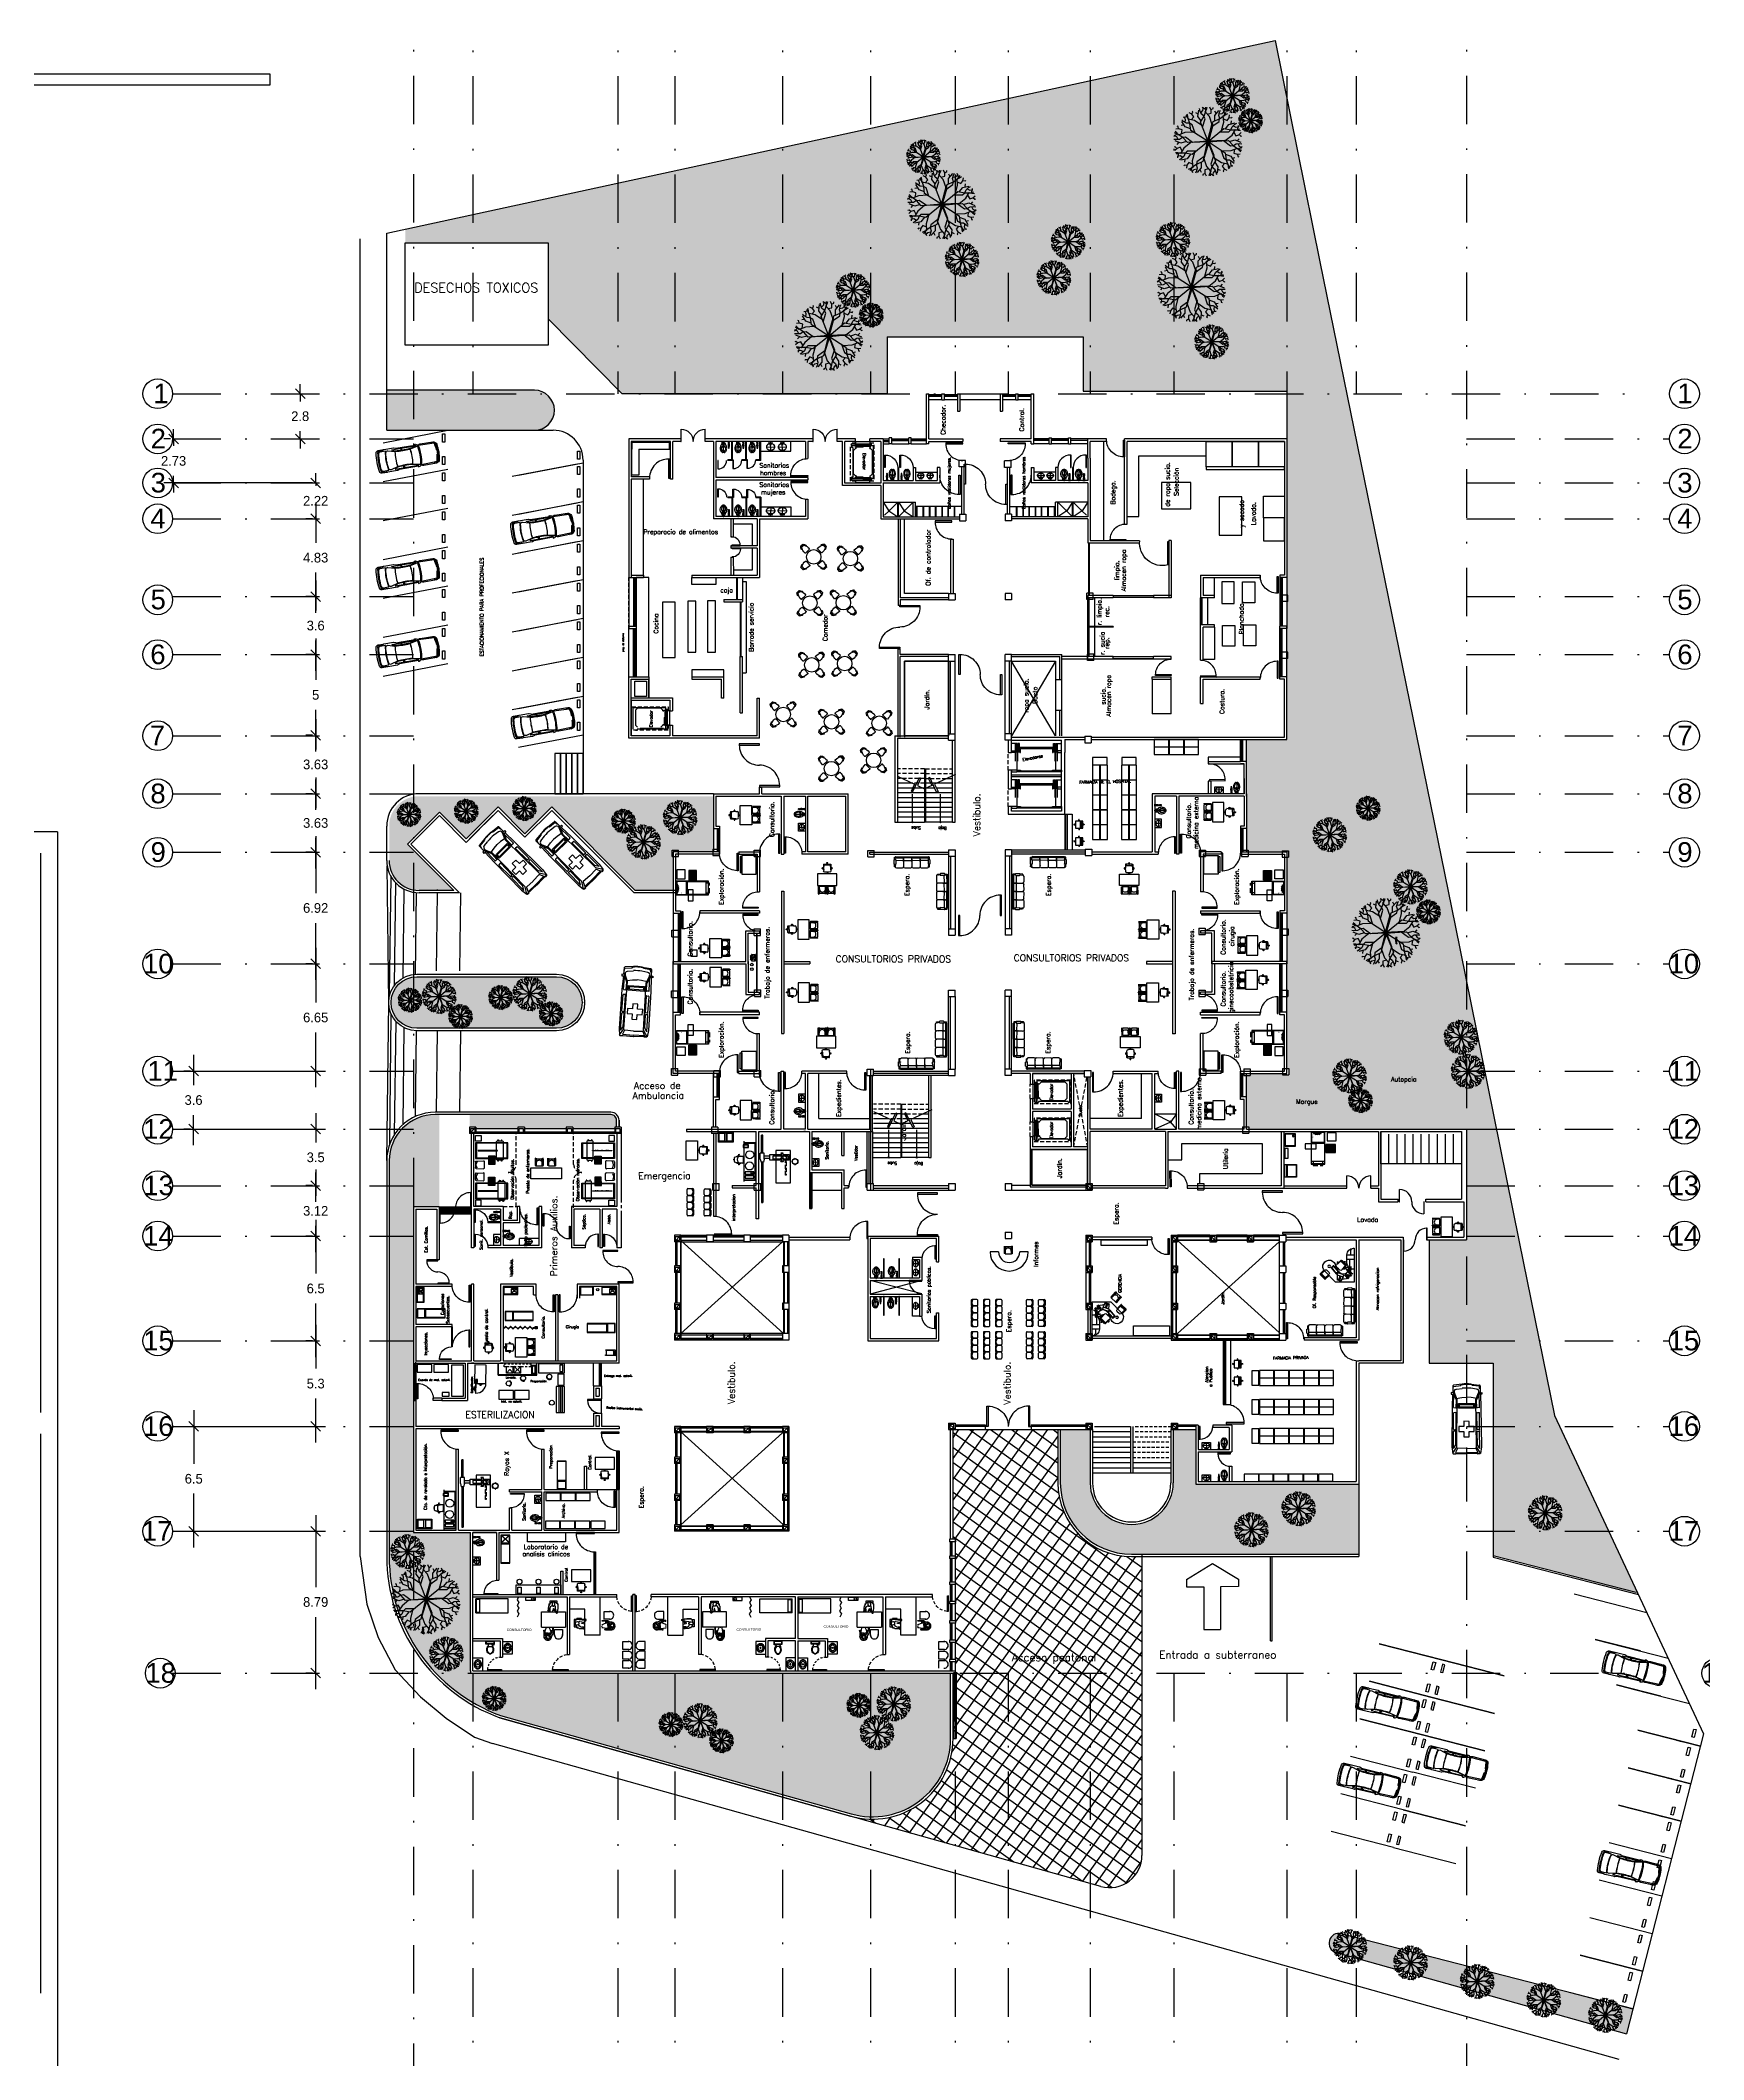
# Model space of a CAD drawing. Header units: millimetres. Extents: x -1615 to -538, y 177 to 397.
# Drawn here: x -835.4 to -732.3, y 222 to 347.2 of the extents above; entities that cross this region are included whole.
import ezdxf
from ezdxf.enums import TextEntityAlignment as Align

# ---------------------------------------------------------------- set-up
doc = ezdxf.new("R2010")
doc.units = ezdxf.units.MM
for name, pattern in [('DASHDOT', [1, 0.5, -0.25, 0, -0.25]), ('DASHED2', [9.525, 6.35, -3.175]), ('HIDDEN', [0.375, 0.25, -0.125]), ('HIDDEN2', [0.1875, 0.125, -0.0625]), ('OCULTA2', [0.3, 0.2, -0.1])]:
    doc.linetypes.add(name, pattern=pattern)
for name, color, linetype in [('010', 6, 'Continuous'), ('7', 7, 'Continuous'), ('AUX', 8, 'Continuous'), ('CAJONES', 8, 'Continuous'), ('CAN', 2, 'Continuous'), ('CYAN', 4, 'Continuous'), ('EJES', 4, 'DASHDOT'), ('ESCALERAS', 3, 'Continuous'), ('LINEA COLINDANDE', 7, 'Continuous'), ('LOCALES', 2, 'Continuous'), ('MOB', 7, 'Continuous'), ('MUEB', 251, 'Continuous'), ('MUEBLES', 9, 'Continuous'), ('MUR', 3, 'Continuous'), ('MURETE', 2, 'Continuous'), ('MUROS', 1, 'Continuous'), ('MUROS2', 9, 'Continuous'), ('NOMBRES', 9, 'Continuous'), ('P-1', 1, 'Continuous'), ('PROY', 8, 'HIDDEN'), ('PROYECCIONES', 9, 'DASHED2'), ('PTA', 2, 'Continuous'), ('TEX', 2, 'Continuous'), ('VENT', 4, 'Continuous'), ('VENTANAS', 4, 'Continuous')]:
    doc.layers.add(name, color=color, linetype=linetype)
doc.layers.add('nom-esp', color=7, linetype='Continuous', lineweight=20)
doc.styles.add('ROMANS', font='ROMANS.shx')
doc.styles.get("Standard").update_dxf_attribs({"font": 'stylu.ttf'})
doc.styles.add('STYLE6', font='stylu.ttf', dxfattribs={"height": 0.1})
doc.styles.add('SUIZOA', font='swissl.ttf')
doc.dimstyles.new('ISO-25', dxfattribs={"dimtxt": 0.5, "dimasz": 0.5, "dimexe": 0.5, "dimexo": 0.625, "dimtad": 0, "dimtih": 1, "dimtoh": 1, "dimtxsty": 'Standard', "dimblk": 'ARCHTICK', "dimcen": 2.5, "dimadec": 0, "dimazin": 0, "dimtfac": 1, "dimtmove": 0, "dimatfit": 3, "dimfxl": 0, "dimarcsym": 0})

# ---------------------------------------------------------------- blocks, each defined once
blk = doc.blocks.new('OVALIN')
for p, q in [((0, -0.48), (0, 0)), ((0.27, -0.27), (-0.27, -0.27)), ((0.11, -0.04), (-0.11, -0.04))]:
    blk.add_line(p, q)
blk.add_lwpolyline([(0.02, -0.07, -0.057947), (0.09, -0.08, -0.080358), (0.17, -0.12, -0.109726), (0.23, -0.19, -0.129522), (0.25, -0.27, -0.129491), (0.23, -0.34, -0.109705), (0.17, -0.41, -0.080358), (0.09, -0.45, -0.070455), (0, -0.46, -0.070437), (-0.09, -0.45, -0.080344), (-0.17, -0.41, -0.109805), (-0.23, -0.34, -0.12938), (-0.25, -0.27, -0.129412), (-0.23, -0.19, -0.109828), (-0.17, -0.12, -0.080344), (-0.09, -0.08, -0.058052), (-0.02, -0.07, -0.05693)], format="xyb")
at = {"elevation": 0.47}
blk.add_lwpolyline([(0.02, -0.08, -0.057902), (0.09, -0.09, -0.080358), (0.17, -0.13, -0.109781), (0.22, -0.19, -0.129604), (0.24, -0.27, -0.129578), (0.22, -0.34, -0.109763), (0.17, -0.4, -0.080358), (0.09, -0.44, -0.070455), (0, -0.45, -0.070437), (-0.09, -0.44, -0.080344), (-0.17, -0.4, -0.109849), (-0.22, -0.34, -0.129486), (-0.24, -0.27, -0.129512), (-0.22, -0.19, -0.109867), (-0.17, -0.13, -0.080344), (-0.09, -0.09, -0.058006), (-0.02, -0.08, -0.05693)], format="xyb", dxfattribs=at)
for points in [[(-0.11, -0.04, 0.119733), (-0.08, -0.06, 0.119733), (-0.05, -0.04, 0.119733), (-0.08, -0.01, 0.119733)], [(0.11, -0.04, -0.119733), (0.08, -0.06, -0.119733), (0.05, -0.04, -0.119733), (0.08, -0.01, -0.119733)]]:
    blk.add_lwpolyline(points, format="xyb", close=True)
blk.add_lwpolyline([(-0.02, -0.01), (-0.01, -0.16), (0.01, -0.16), (0.02, -0.01)], close=True)
for centre, radius in [((-0.08, -0.04), 0.03), ((-0.08, -0.04), 0.00268), ((0, -0.27, 0.47), 0.0157), ((0.08, -0.04), 0.03), ((0.08, -0.04), 0.00268)]:
    blk.add_circle(centre, radius)
blk = doc.blocks.new('MESEXP')
for p, q in [((-0.82, -0.35), (-0.82, 0.35)), ((-0.82, 0.35), (0.82, 0.35)), ((-0.68, 0.35), (-0.68, -0.35)), ((0.82, 0.35), (0.82, -0.35)), ((0.82, -0.35), (-0.82, -0.35))]:
    blk.add_line(p, q)
at = {"linetype": 'HIDDEN'}
blk.add_lwpolyline([(-0.68, -0.25), (-0.88, -0.25), (-0.88, 0.25), (-0.68, 0.25)], dxfattribs=at)
for points in [[(-0.8, -0.33), (0.25, -0.33), (0.25, 0.33), (-0.8, 0.33)], [(0.3, -0.33), (0.3, 0.33), (0.8, 0.33), (0.8, -0.33)], [(0.75, 0.17), (0.82, 0.17), (0.82, -0.22), (0.75, -0.22)]]:
    blk.add_lwpolyline(points, close=True)
blk.add_lwpolyline([(0.28, -0.35), (0.26, -0.35), (0.26, 0.35), (0.28, 0.35), (0.28, -0.35)])
for centre in [(0.75, 0.06), (0.75, -0.03), (0.75, -0.11)]:
    blk.add_circle(centre, 0.046)
blk = doc.blocks.new('tree_pl01')
at = {"layer": '010'}
for p, q in [((-1.37, 1.15), (-1.5, 1.19)), ((-1.26, 1.13), (-1.44, 1.26)), ((-1.2, 1.29), (-1.35, 1.36)), ((-1.34, 1.15), (-1.31, 1.43)), ((-1.02, 1.31), (-1.2, 1.29)), ((-1.08, 1.4), (-1.17, 1.51)), ((-0.98, 1.24), (-1.08, 1.4)), ((-0.76, 1.31), (-1.07, 1.5)), ((-0.97, 1.04), (-0.98, 1.24)), ((-0.87, 1.38), (-0.84, 1.55)), ((-0.78, 1.71), (-0.8, 1.77)), ((-0.65, 1.69), (-0.78, 1.71)), ((-0.65, 1), (-0.76, 1.31)), ((-0.65, 1.67), (-0.63, 1.85)), ((-0.59, 1.49), (-0.65, 1.67)), ((-0.36, 1.52), (-0.59, 1.49)), ((-0.41, 1.79), (-0.49, 1.89)), ((-0.46, 0.83), (-0.43, 1.34)), ((-0.43, 1.34), (-0.29, 1.69)), ((-0.33, 1.71), (-0.41, 1.92)), ((-0.29, 1.69), (-0.41, 1.79)), ((-0.38, 1.77), (-0.2, 1.97)), ((-0.15, 1.45), (-0.33, 1.71)), ((-0.19, 1.79), (-0.27, 1.95)), ((-0.03, 1.71), (-0.19, 1.79)), ((-0.16, 1.3), (-0.14, 1.47)), ((0.14, 0.88), (-0.16, 1.3)), ((-0.15, 1.46), (-0.04, 1.63)), ((0.15, 1.18), (-0.15, 1.45)), ((-0.03, 1.81), (-0.04, 1.96)), ((-0.04, 1.63), (-0.03, 1.81)), ((0.18, 1.56), (0.04, 1.89)), ((0.09, 1.24), (0.18, 1.56)), ((0.09, -0.01), (0.15, 1.18)), ((0.13, 1.68), (0.25, 1.79)), ((0.14, 0.99), (0.46, 1.38)), ((0.4, 1.89), (0.42, 1.95)), ((0.49, 1.79), (0.4, 1.89)), ((0.42, 1.6), (0.48, 1.78)), ((0.62, 1.49), (0.42, 1.6)), ((0.46, 1.38), (0.78, 1.58)), ((0.48, 1.78), (0.6, 1.91)), ((0.65, 1.19), (0.78, 1.32)), ((0.65, 0.68), (0.65, 1.19)), ((0.74, 1.73), (0.74, 1.87)), ((0.78, 1.58), (0.74, 1.73)), ((0.75, 1.7), (1.02, 1.76)), ((0.76, 1.63), (0.82, 1.84)), ((0.76, 1.31), (0.76, 1.63)), ((0.76, 1.31), (0.95, 1.39)), ((0.84, 0.91), (0.76, 1.31)), ((0.82, 1), (1.08, 1.2)), ((0.92, 1.61), (0.95, 1.78)), ((1, 1.45), (0.92, 1.61)), ((0.95, 1.39), (1.07, 1.53)), ((1.07, 1.53), (1.14, 1.65)), ((1.08, 1.2), (1.16, 1.56)), ((1.11, 1.33), (1.28, 1.35)), ((1.3, 1.09), (1.46, 1.21)), ((1.46, 1.35), (1.5, 1.38)), ((1.47, 1.21), (1.46, 1.35)), ((1.46, 1.21), (1.63, 1.24)), ((-1.68, 0.12), (-1.9, 0.12)), ((-1.77, 0.08), (-1.9, 0.03)), ((-1.75, 0.09), (-1.89, 0.33)), ((-1.72, 0.28), (-1.88, 0.25)), ((-1.68, 0.45), (-1.82, 0.48)), ((-1.64, 0.16), (-1.77, 0.08)), ((-1.37, 0.57), (-1.74, 0.53)), ((-1.58, 0.41), (-1.72, 0.28)), ((-1.51, 0.38), (-1.68, 0.45)), ((-1.38, 0.22), (-1.68, 0.12)), ((-1.63, 0.87), (-1.67, 0.91)), ((-1.36, -0.09), (-1.64, 0.16)), ((-1.5, 0.93), (-1.63, 0.87)), ((-1.5, 0.92), (-1.58, 1.08)), ((-1.5, 0.55), (-1.58, 0.7)), ((-1.5, 0.04), (-1.55, -0.19)), ((-1.38, 0.22), (-1.51, 0.38)), ((-1.34, 0.81), (-1.5, 0.92)), ((-1.23, 0.16), (-1.39, 0.24)), ((-1.03, 0.42), (-1.38, 0.22)), ((-1.21, 1.14), (-1.37, 1.15)), ((-1.11, 0.38), (-1.37, 0.57)), ((-1.17, 0.96), (-1.34, 0.81)), ((-0.96, 1.04), (-1.26, 1.13)), ((-0.74, 0.31), (-1.23, 0.16)), ((-1.13, 0.77), (-1.21, 1.14)), ((-0.85, 0.35), (-1.13, 0.77)), ((0.09, -0.01), (-1.03, 0.42)), ((-0.88, 0.9), (-0.97, 1.06)), ((-0.56, 0.99), (-0.96, 1.04)), ((-0.4, 0.74), (-0.88, 0.9)), ((0.09, -0.01), (-0.56, 0.99)), ((0.09, -0.01), (0.84, 0.91)), ((0.09, -0.01), (1.24, 0.29)), ((0.72, 0.77), (1.2, 0.9)), ((0.95, 0.22), (1.25, 0.63)), ((1.06, 0.24), (1.53, 0.07)), ((1.2, 0.9), (1.58, 0.87)), ((1.24, 0.29), (1.41, 0.66)), ((1.25, 0.63), (1.43, 0.66)), ((1.28, 0.38), (1.6, 0.38)), ((1.4, 0.88), (1.3, 1.09)), ((1.41, 0.66), (1.59, 0.92)), ((1.41, 0.67), (1.6, 0.61)), ((1.53, 0.07), (1.81, -0.18)), ((1.58, 0.87), (1.64, 1.01)), ((1.59, 0.92), (1.77, 1.05)), ((1.6, 0.61), (1.79, 0.66)), ((1.6, 0.38), (1.88, 0.62)), ((1.63, 0.98), (1.88, 0.88)), ((1.64, 1.01), (1.71, 1.13)), ((1.67, -0.06), (1.72, 0.17)), ((1.68, 0.63), (1.72, 0.81)), ((1.7, 0.47), (1.85, 0.39)), ((1.72, 0.81), (1.83, 0.93)), ((1.72, 0.17), (1.91, 0.17)), ((1.79, 0.66), (1.92, 0.72)), ((1.91, 0.17), (2.07, 0.09)), ((1.93, 0.16), (1.99, 0.28)), ((1.99, 0.28), (2.05, 0.28)), ((-1.74, -0.19), (-1.9, -0.11)), ((-1.82, -0.3), (-1.88, -0.3)), ((-1.75, -0.18), (-1.82, -0.3)), ((-1.55, -0.19), (-1.74, -0.19)), ((-1.61, -0.68), (-1.74, -0.74)), ((-1.43, -0.4), (-1.71, -0.64)), ((-1.46, -1), (-1.71, -0.9)), ((-1.53, -0.49), (-1.68, -0.41)), ((-1.54, -0.83), (-1.66, -0.95)), ((-1.43, -0.63), (-1.61, -0.68)), ((-1.42, -0.94), (-1.59, -1.07)), ((-1.51, -0.65), (-1.54, -0.83)), ((-1.47, -1.03), (-1.54, -1.15)), ((-1.41, -0.89), (-1.47, -1.03)), ((-1.11, -0.4), (-1.43, -0.4)), ((-1.24, -0.69), (-1.43, -0.63)), ((-1.23, -0.68), (-1.42, -0.94)), ((-1.03, -0.92), (-1.41, -0.89)), ((-0.88, -0.26), (-1.36, -0.09)), ((-1.13, -1.11), (-1.28, -1.23)), ((-1.08, -0.65), (-1.26, -0.68)), ((-1.07, -0.31), (-1.23, -0.68)), ((-1.23, -0.9), (-1.13, -1.11)), ((-0.78, -0.24), (-1.08, -0.65)), ((0.09, -0.01), (-1.07, -0.31)), ((-0.55, -0.79), (-1.03, -0.92)), ((-0.65, -1.02), (-0.91, -1.22)), ((0.09, -0.01), (-0.67, -0.93)), ((-0.67, -0.93), (-0.59, -1.33)), ((-0.48, -0.7), (-0.48, -1.21)), ((0.03, -1.01), (-0.28, -1.4)), ((0.02, -0.99), (0.1, -0.01)), ((0.09, -0.01), (0.02, -1.2)), ((0.06, -0.05), (0.02, -0.99)), ((0.03, -0.9), (0.33, -1.32)), ((0.09, -0.01), (1.2, -0.44)), ((0.09, -0.01), (0.73, -1.01)), ((0.57, -0.76), (1.05, -0.92)), ((0.63, -0.85), (0.61, -1.36)), ((0.73, -1.01), (1.14, -1.06)), ((0.82, -1.02), (0.93, -1.33)), ((0.92, -0.33), (1.4, -0.18)), ((1.02, -0.37), (1.3, -0.79)), ((1.05, -0.92), (1.14, -1.08)), ((1.14, -1.06), (1.43, -1.15)), ((1.14, -1.06), (1.15, -1.26)), ((1.2, -0.44), (1.55, -0.24)), ((1.28, -0.4), (1.54, -0.58)), ((1.3, -0.79), (1.38, -1.16)), ((1.34, -0.98), (1.51, -0.83)), ((1.38, -1.16), (1.54, -1.17)), ((1.4, -0.18), (1.56, -0.26)), ((1.43, -1.15), (1.61, -1.28)), ((1.51, -0.83), (1.67, -0.94)), ((1.54, -0.58), (1.91, -0.55)), ((1.55, -0.24), (1.85, -0.14)), ((1.55, -0.24), (1.68, -0.4)), ((1.67, -0.94), (1.75, -1.1)), ((1.68, -0.4), (1.86, -0.47)), ((1.68, -0.57), (1.75, -0.72)), ((1.68, -0.95), (1.8, -0.89)), ((1.75, -0.43), (1.89, -0.3)), ((1.8, -0.89), (1.84, -0.93)), ((1.81, -0.18), (1.95, -0.1)), ((1.85, -0.14), (2.07, -0.14)), ((1.86, -0.47), (1.99, -0.5)), ((1.89, -0.3), (2.06, -0.27)), ((1.92, -0.11), (2.06, -0.35)), ((1.95, -0.1), (2.07, -0.05)), ((-1.28, -1.23), (-1.46, -1.26)), ((-1.28, -1.37), (-1.33, -1.4)), ((-1.3, -1.23), (-1.28, -1.37)), ((-0.94, -1.35), (-1.11, -1.37)), ((-0.91, -1.22), (-0.99, -1.58)), ((-0.9, -1.55), (-0.97, -1.67)), ((-0.77, -1.41), (-0.9, -1.55)), ((-0.58, -1.72), (-0.85, -1.78)), ((-0.83, -1.47), (-0.75, -1.63)), ((-0.59, -1.33), (-0.77, -1.41)), ((-0.75, -1.63), (-0.77, -1.8)), ((-0.59, -1.65), (-0.65, -1.86)), ((-0.28, -1.4), (-0.61, -1.6)), ((-0.61, -1.6), (-0.57, -1.75)), ((-0.48, -1.21), (-0.6, -1.34)), ((-0.59, -1.33), (-0.59, -1.65)), ((-0.57, -1.75), (-0.56, -1.89)), ((-0.45, -1.5), (-0.25, -1.62)), ((-0.31, -1.8), (-0.43, -1.93)), ((-0.32, -1.81), (-0.23, -1.91)), ((-0.25, -1.62), (-0.31, -1.8)), ((-0.23, -1.91), (-0.25, -1.97)), ((0.04, -1.7), (-0.08, -1.81)), ((0.09, -1.26), (-0.01, -1.57)), ((-0.01, -1.57), (0.13, -1.91)), ((0.02, -1.2), (0.32, -1.47)), ((0.21, -1.64), (0.2, -1.83)), ((0.2, -1.73), (0.36, -1.81)), ((0.2, -1.83), (0.21, -1.97)), ((0.32, -1.48), (0.21, -1.64)), ((0.33, -1.32), (0.31, -1.49)), ((0.32, -1.47), (0.5, -1.73)), ((0.36, -1.81), (0.44, -1.97)), ((0.55, -1.79), (0.37, -1.99)), ((0.61, -1.36), (0.46, -1.71)), ((0.46, -1.71), (0.58, -1.81)), ((0.5, -1.73), (0.58, -1.94)), ((0.53, -1.54), (0.76, -1.51)), ((0.58, -1.81), (0.66, -1.91)), ((0.76, -1.51), (0.82, -1.69)), ((0.82, -1.69), (0.8, -1.87)), ((0.82, -1.71), (0.95, -1.73)), ((0.93, -1.33), (1.24, -1.52)), ((0.95, -1.73), (0.97, -1.79)), ((1.04, -1.4), (1.01, -1.56)), ((1.15, -1.26), (1.25, -1.42)), ((1.19, -1.33), (1.37, -1.31)), ((1.25, -1.42), (1.34, -1.53)), ((1.37, -1.31), (1.52, -1.38)), ((1.51, -1.17), (1.48, -1.45)), ((1.54, -1.17), (1.67, -1.21))]:
    blk.add_line(p, q, dxfattribs=at)
for points in [[(0, 0), (-0.95, -0.26), (-0.86, -0.29), (0.07, -0.03)], [(0.12, 0.88), (0.04, 0.03), (0, -1.06)], [(0.05, -1.01), (0.13, -0.05), (1.06, 0.24), (0.11, 0.01), (0.14, 0.89)], [(0.19, -0.03), (0.94, -0.33), (0.9, -0.36), (0.13, -0.06)]]:
    blk.add_lwpolyline(points, dxfattribs=at)
blk = doc.blocks.new('SILLON4')
at = {"layer": 'MOB'}
for p, q in [((-1.22, 0.17), (-1.25, 0.15)), ((-1.25, 0.15), (-1.18, 0)), ((-1.22, 0.17), (-1.2, 0.18)), ((-1.19, 0.15), (-1.19, 0.17)), ((-1.16, 0.09), (-1.19, 0.17)), ((-1.13, 0.02), (-1.19, 0.15)), ((-1.19, 0.15), (-1.17, 0.12)), ((-1.18, 0), (-1.13, 0.02)), ((-0.81, 0.41), (-1.16, 0.26)), ((-0.81, 0.41), (-1.16, 0.26)), ((-1, -0.21), (-1.09, 0.01)), ((-0.04, 0.05), (-0.95, -0.34)), ((0.92, 0.4), (-0.92, -0.4)), ((-0.68, 0.29), (-0.72, 0.37)), ((-0.53, -0.07), (-0.7, 0.32)), ((-0.34, 0.61), (-0.68, 0.46)), ((-0.59, 0.06), (-0.58, 0.04)), ((-0.12, 0.19), (-0.53, 0.02)), ((-0.06, 0.14), (-0.25, 0.58)), ((0.14, 0.81), (-0.21, 0.67)), ((-0.11, 0.27), (-0.1, 0.24)), ((-0.08, 0.18), (-0.04, 0.09)), ((0.9, 0.45), (-0.06, 0.04)), ((0.35, 0.4), (-0.06, 0.22)), ((0.44, 0.29), (0.23, 0.78)), ((0.41, 0.34), (0.23, 0.78)), ((0.61, 1.02), (0.26, 0.87)), ((0.36, 0.47), (0.37, 0.44)), ((0.4, 0.38), (0.44, 0.29)), ((0.82, 0.6), (0.42, 0.42)), ((0.89, 0.45), (0.48, 0.27)), ((0.72, 1), (0.7, 0.99)), ((0.71, 0.96), (0.7, 0.98)), ((0.76, 0.83), (0.71, 0.96)), ((0.71, 0.96), (0.72, 0.93)), ((0.76, 0.83), (0.71, 0.96)), ((0.72, 1), (0.75, 1.01)), ((0.75, 1.01), (0.82, 0.85)), ((0.84, 0.58), (0.75, 0.8)), ((0.82, 0.85), (0.76, 0.83)), ((0.95, 0.62), (0.85, 0.84)), ((0.93, 0.59), (0.88, 0.56)), ((0.88, 0.56), (0.91, 0.49)), ((0.91, 0.49), (0.94, 0.43)), ((0.93, 0.59), (0.99, 0.45)), ((0.99, 0.45), (0.94, 0.43)), ((-1.1, -0.26), (-1.2, -0.04)), ((-1.07, -0.27), (-1.01, -0.25)), ((-1.07, -0.27), (-1.01, -0.41)), ((-0.59, -0.01), (-1.01, -0.19)), ((-1.01, -0.25), (-0.96, -0.38)), ((-1.01, -0.25), (-0.98, -0.33)), ((-1.01, -0.41), (-0.96, -0.38)), ((-0.96, -0.38), (-0.96, -0.38)), ((-0.55, -0.03), (-0.51, -0.12)), ((-0.46, -0.13), (-0.53, -0.16))]:
    blk.add_line(p, q, dxfattribs=at)
for centre, radius, start, end in [((-1.13, 0.2), 0.0686, 113.2236, 203.2236), ((-1.12, 0), 0.0257, 23.2236, 113.2236), ((-0.78, 0.35), 0.0686, 23.2236, 113.2236), ((-0.78, 0.35), 0.0686, 23.2236, 113.2236), ((-0.66, 0.4), 0.0686, 113.2236, 203.2236), ((-0.52, -0.01), 0.0343, 113.2236, 203.2236), ((-0.31, 0.55), 0.0686, 23.2236, 113.2236), ((-0.31, 0.55), 0.0686, 23.2236, 113.2236), ((-0.18, 0.6), 0.0686, 113.2236, 203.2236), ((-0.11, 0.16), 0.0343, 23.2236, 113.2236), ((-0.04, 0.19), 0.0343, 113.2236, 203.2236), ((-0.07, 0.07), 0.0343, 293.2236, 23.2236), ((-0.01, 0.1), 0.0343, 203.2236, 293.2236), ((0.16, 0.75), 0.0686, 23.2236, 113.2236), ((0.16, 0.75), 0.0686, 23.2236, 113.2236), ((0.29, 0.8), 0.0686, 113.2236, 203.2236), ((0.37, 0.37), 0.0343, 23.2236, 113.2236), ((0.43, 0.39), 0.0343, 113.2236, 203.2236), ((0.4, 0.28), 0.0343, 293.2236, 23.2236), ((0.47, 0.3), 0.0343, 203.2236, 293.2236), ((0.64, 0.95), 0.0686, 23.2236, 113.2236), ((0.77, 0.81), 0.0257, 113.2236, 203.2236), ((0.83, 0.83), 0.0257, 23.2236, 113.2236), ((0.87, 0.59), 0.0257, 203.2236, 293.2236), ((0.88, 0.48), 0.0343, 293.2236, 23.2236), ((0.91, 0.43), 0.0257, 23.2236, 113.2236), ((0.91, 0.42), 0.0257, 293.2236, 23.2236), ((0.92, 0.61), 0.0257, 293.2236, 23.2236), ((-1.17, -0.03), 0.0257, 113.2236, 203.2236), ((-1.08, -0.25), 0.0257, 203.2236, 293.2236), ((-1.02, -0.22), 0.0257, 293.2236, 23.2236), ((-0.96, -0.32), 0.0257, 203.2236, 293.2236), ((-0.93, -0.36), 0.0257, 113.2236, 203.2236), ((-0.93, -0.37), 0.0257, 203.2236, 293.2236), ((-0.58, -0.04), 0.0343, 23.2236, 113.2236), ((-0.54, -0.13), 0.0343, 293.2236, 23.2236), ((-0.48, -0.1), 0.0343, 203.2236, 293.2236)]:
    blk.add_arc(centre, radius, start, end, dxfattribs=at)
blk = doc.blocks.new('A$C63B07002')
at = {"layer": 'MOB', "xscale": -1, "rotation": 51.18713273036943}
blk.add_blockref('SILLON4', (1.26, 0.49), dxfattribs=at)
blk = doc.blocks.new('SILLA')
at = {"layer": 'MOB'}
for points in [[(-0.19, 0.07), (-0.21, 0.07, 0.414214), (-0.24, 0.05), (-0.24, -0.25, 0.414214), (-0.21, -0.28), (0.19, -0.28, 0.414214), (0.21, -0.25), (0.21, 0.05, 0.414214), (0.19, 0.07), (0.16, 0.07), (0.16, -0.2, -0.414214), (0.14, -0.23), (-0.16, -0.23, -0.414214), (-0.19, -0.2), (-0.19, 0.07)], [(0.16, -0.23), (-0.19, -0.23), (-0.19, -0.2, -0.414214), (-0.16, -0.18), (0.14, -0.18, -0.414214), (0.16, -0.2), (0.16, -0.23)]]:
    blk.add_lwpolyline(points, format="xyb", dxfattribs=at)
blk.add_lwpolyline([(-0.19, 0.12, -0.414214), (-0.09, 0.22), (0.06, 0.22, -0.414214), (0.16, 0.12), (0.16, -0.2, -0.414214), (0.14, -0.23), (-0.16, -0.23, -0.414214), (-0.19, -0.2)], format="xyb", close=True, dxfattribs=at)
blk = doc.blocks.new('SISI')
at = {"layer": 'AUX'}
for p, q in [((-0.33, 0.02), (-0.33, -0.01)), ((-0.26, 0.02), (-0.33, 0.02)), ((-0.26, 0.01), (-0.33, 0.01)), ((-0.26, 0.16), (-0.26, -0.14)), ((-0.1, 0.23), (-0.19, 0.23)), ((-0.11, 0.24), (-0.11, 0.24)), ((0.23, 0.23), (-0.09, 0.26)), ((-0.09, 0.23), (0.23, 0.2)), ((-0.02, 0.29), (0.01, 0.29)), ((-0.02, 0.25), (-0.02, 0.29)), ((-0.02, 0.25), (-0.02, 0.29)), ((0, 0.25), (0, 0.29)), ((0.01, 0.25), (0.01, 0.29)), ((0.17, 0.17), (0.17, -0.16)), ((0.22, 0.19), (0.19, 0.19)), ((0.24, 0.21), (0.24, 0.22)), ((0.24, -0.16), (0.24, 0.17)), ((0.25, -0.17), (0.25, 0.18)), ((0.25, 0.02), (0.31, 0.02)), ((0.25, 0.01), (0.31, 0.01)), ((0.31, 0.02), (0.31, -0.01)), ((-0.26, 0), (-0.33, 0)), ((-0.26, -0.01), (-0.33, -0.01)), ((-0.1, -0.22), (-0.19, -0.22)), ((-0.11, -0.23), (-0.11, -0.23)), ((-0.09, -0.21), (0.23, -0.19)), ((0.23, -0.22), (-0.09, -0.24)), ((-0.02, -0.24), (-0.02, -0.28)), ((-0.02, -0.24), (-0.02, -0.28)), ((-0.02, -0.28), (0.01, -0.28)), ((0, -0.24), (0, -0.28)), ((0.01, -0.24), (0.01, -0.28)), ((0.22, -0.18), (0.19, -0.18)), ((0.24, -0.2), (0.24, -0.21)), ((0.25, 0), (0.31, 0)), ((0.25, -0.01), (0.31, -0.01))]:
    blk.add_line(p, q, dxfattribs=at)
for points in [[(-0.36, 0.02), (-0.36, -0.01)], [(-0.26, 0.02), (-0.26, -0.01)], [(0.25, 0.02), (0.25, -0.01)]]:
    blk.add_lwpolyline(points, dxfattribs=at)
for centre, radius, start, end in [((-0.33, 0.01), 0.03, 30, 330), ((-0.33, 0.01), 0.0102, 90, 270), ((-0.19, 0.16), 0.075, 90, 180), ((-0.09, 0.24), 0.016, 90, 180), ((-0.09, 0.24), 0.016, 180, 270), ((-0.01, 0.29), 0.03, 300, 240), ((-0.01, 0.29), 0.0102, 360, 180), ((0.19, 0.17), 0.02, 90, 180), ((0.22, 0.17), 0.02, 360, 90), ((0.23, 0.22), 0.01, 360, 90), ((0.23, 0.21), 0.01, 270, 360), ((0.22, 0.18), 0.0215, 3.0775, 83.5567), ((0.31, 0.01), 0.03, 210, 150), ((0.31, 0.01), 0.0102, 270, 90), ((-0.19, -0.14), 0.075, 180, 270), ((-0.09, -0.23), 0.016, 90, 180), ((-0.09, -0.23), 0.016, 180, 270), ((-0.01, -0.28), 0.03, 120, 60), ((-0.01, -0.28), 0.0102, 180, 360), ((0.19, -0.16), 0.02, 180, 270), ((0.22, -0.16), 0.02, 270, 360), ((0.22, -0.17), 0.0215, 276.4433, 356.9225), ((0.23, -0.2), 0.01, 360, 90), ((0.23, -0.21), 0.01, 270, 360)]:
    blk.add_arc(centre, radius, start, end, dxfattribs=at)
blk = doc.blocks.new('COMPUTA')
at = {"layer": 'MOB'}
for p, q in [((-0.38, 0.06), (-0.19, 0.26)), ((-0.33, 0.02), (-0.38, 0.06)), ((-0.33, 0.02), (-0.14, 0.21)), ((-0.21, -0.19), (-0.33, 0.02)), ((-0.1, -0.07), (-0.26, 0.09)), ((-0.08, -0.05), (-0.24, 0.11)), ((-0.05, -0.03), (-0.21, 0.13)), ((-0.21, -0.19), (0.06, 0.09)), ((-0.14, 0.21), (-0.19, 0.26)), ((0.06, 0.09), (-0.14, 0.21)), ((0.06, 0.09), (0.15, 0)), ((-0.21, -0.19), (-0.12, -0.28)), ((0.15, 0), (-0.12, -0.28))]:
    blk.add_line(p, q, dxfattribs=at)
blk = doc.blocks.new('A$C3C2E0A48')
at = {"layer": 'AUX'}
blk.add_arc((2.06, 0.4), 0.4, 180, 270, dxfattribs=at)
at = {"layer": 'MOB', "linetype": 'HIDDEN2'}
for p, q in [((1.54, 1.68), (1.6, 1.74)), ((1.9, 1.49), (1.6, 1.77)), ((1.64, 1.81), (1.72, 1.74)), ((1.67, 1.81), (1.65, 1.82)), ((1.66, 1.81), (1.65, 1.82)), ((1.67, 1.81), (1.66, 1.8)), ((1.66, 1.8), (1.67, 1.8)), ((1.67, 1.81), (1.68, 1.8)), ((1.93, 1.56), (1.67, 1.8)), ((1.93, 1.56), (1.67, 1.8)), ((1.68, 1.8), (1.67, 1.8)), ((1.68, 1.85), (1.98, 1.57)), ((1.71, 1.72), (1.73, 1.75)), ((1.71, 1.72), (1.71, 1.72)), ((1.71, 1.72), (1.71, 1.72))]:
    blk.add_line(p, q, dxfattribs=at)
at = {"layer": 'MOB', "color": 2}
blk.add_line((2.11, 0.7), (1.66, 0.7), dxfattribs=at)
at = {"layer": 'MOB'}
for points in [[(1.31, 2.1), (0.96, 2.1), (0.28, 1.41, 1.433834), (0.96, 1.11, -0.182647), (1.08, 1.37), (1.22, 1.51, -0.320881), (1.57, 1.57, -0.463041), (1.7, 1.04, 0.156354), (1.66, 0.92), (1.66, 0.7)], [(0.72, 1.2), (0.82, 1.12, 0.414214), (0.83, 1.12), (1.11, 1.46, 0.414214), (1.11, 1.47), (1.01, 1.55)], [(2.11, 1.3), (2.11, 2.1), (1.31, 2.1), (1.31, 2.04, 0.439475), (1.46, 1.9), (1.48, 1.9, -0.396159), (1.91, 1.52, -0.020985), (1.91, 1.51), (1.91, 1.3)], [(1.91, 0.4), (1.91, 0.15, 0.414214), (2.06, 0), (2.11, 0), (2.11, 0.4)]]:
    blk.add_lwpolyline(points, format="xyb", dxfattribs=at)
blk.add_lwpolyline([(0.68, 1.21), (0.99, 1.59), (1.12, 1.49, -0.414214), (1.13, 1.45), (0.85, 1.1, -0.414214), (0.81, 1.1)], format="xyb", close=True, dxfattribs=at)
blk.add_lwpolyline([(0.71, 1.18), (0.69, 1.19), (1.01, 1.58), (1.02, 1.57), (0.71, 1.18)], dxfattribs=at)
at = {"layer": 'MOB', "linetype": 'HIDDEN2'}
for points in [[(1.72, 1.9), (1.52, 1.68), (1.72, 1.9), (2.02, 1.61), (1.82, 1.4, -0.414214), (1.81, 1.4), (1.52, 1.68)], [(1.54, 1.67), (1.81, 1.43, 0.414214), (1.82, 1.43), (1.87, 1.48, 0.414214), (1.87, 1.49), (1.61, 1.74)]]:
    blk.add_lwpolyline(points, format="xyb", dxfattribs=at)
at = {"layer": 'MOB', "linetype": 'HIDDEN'}
for points in [[(1.93, 1.33), (1.92, 1.15), (1.6, 1.17), (1.61, 1.35)], [(1.63, 1.34), (1.62, 1.19), (1.91, 1.17), (1.92, 1.32)]]:
    blk.add_lwpolyline(points, close=True, dxfattribs=at)
at = {"layer": 'MOB', "linetype": 'HIDDEN2'}
blk.add_lwpolyline([(1.62, 1.8), (1.71, 1.72), (1.84, 1.59), (1.93, 1.51)], dxfattribs=at)
at = {"layer": 'MOB', "color": 2}
blk.add_lwpolyline([(1.66, 0.7), (1.66, 0.4), (2.11, 0.4), (2.11, 1.3), (1.84, 1.3), (1.84, 0.7)], dxfattribs=at)
at = {"layer": 'MOB'}
blk.add_circle((0.56, 1.13), 0.075, dxfattribs=at)
at = {"layer": 'MOB', "linetype": 'HIDDEN2'}
for centre, start, end in [((1.52, 1.68), 136.9161, 226.9161), ((1.55, 1.68), 136.9161, 226.9161), ((1.6, 1.73), 46.9161, 136.9161)]:
    blk.add_arc(centre, 0.00692, start, end, dxfattribs=at)
at = {"layer": 'MOB', "xscale": -1, "rotation": 225.2691449621138}
blk.add_blockref('SILLA', (0.35, 1.59), dxfattribs=at)
at = {"layer": 'MOB'}
for name, p, rotation in [('SISI', (1.3, 1.06), 315), ('COMPUTA', (1.34, 1.72), 332.4146353678311)]:
    blk.add_blockref(name, p, dxfattribs=dict(at, rotation=rotation))
blk = doc.blocks.new('8140127')
at = {"layer": 'MOB'}
for p, q in [((-0.25, 0.46), (-0.25, 0.04)), ((-0.25, 0.46), (-0.24, 0.46)), ((-0.25, 0.46), (-0.24, 0.46)), ((-0.25, 0.46), (-0.24, 0.46)), ((-0.25, 0.46), (-0.24, 0.46)), ((-0.25, 0.46), (-0.24, 0.46)), ((-0.25, 0.04), (-0.25, 0.46)), ((-0.25, 0.04), (-0.24, 0.04)), ((-0.25, 0.04), (-0.24, 0.04)), ((-0.25, 0.04), (-0.24, 0.04)), ((-0.25, 0.04), (-0.24, 0.04)), ((-0.25, 0.04), (-0.24, 0.04)), ((-0.24, 0.48), (-0.24, 0.49)), ((-0.24, 0.48), (-0.24, 0.48)), ((-0.24, 0.46), (-0.24, 0.48)), ((-0.24, 0.26), (-0.24, 0.48)), ((-0.24, 0.46), (-0.24, 0.43)), ((-0.24, 0.26), (-0.24, 0.19)), ((-0.24, 0.19), (-0.24, 0.02)), ((-0.24, 0.04), (-0.24, 0.07)), ((-0.24, 0.04), (-0.24, 0.02)), ((-0.24, 0.02), (-0.24, 0.02)), ((-0.24, 0.02), (-0.24, 0.02)), ((-0.23, 0.48), (-0.23, 0.49)), ((-0.23, 0.48), (-0.23, 0.48)), ((-0.23, 0.48), (-0.23, 0.48)), ((-0.23, 0.26), (-0.23, 0.48)), ((-0.23, 0.48), (-0.23, 0.26)), ((-0.23, 0.21), (-0.23, 0.21)), ((-0.23, 0.19), (-0.23, 0.02)), ((-0.23, 0.02), (-0.23, 0.19)), ((-0.23, 0.02), (-0.23, 0.02)), ((-0.23, 0.02), (-0.23, 0.02)), ((-0.22, 0.25), (-0.2, 0.25)), ((-0.22, 0.25), (-0.2, 0.25)), ((-0.2, 0.24), (-0.22, 0.24)), ((-0.21, 0.21), (-0.22, 0.21)), ((-0.21, 0.2), (-0.22, 0.2)), ((-0.2, 0.24), (-0.21, 0.03)), ((-0.18, 0.44), (-0.2, 0.25)), ((-0.2, 0.24), (-0.2, 0.25)), ((-0.19, 0.05), (-0.18, 0.25)), ((-0.19, 0.04), (-0.19, 0.05)), ((-0.19, 0.04), (-0.19, 0.03)), ((-0.18, 0.01), (-0.19, 0.01)), ((-0.18, 0.46), (-0.18, 0.25)), ((-0.18, 0.44), (-0.18, 0.44)), ((-0.18, 0.25), (-0.18, 0.25)), ((-0.18, 0.01), (-0.17, 0.01)), ((-0.17, 0.01), (-0.17, 0.01)), ((-0.17, 0.01), (0.16, 0.01)), ((-0.16, 0.46), (0.15, 0.46)), ((0.17, 0.25), (0.16, 0.46)), ((0.17, 0.01), (0.16, 0.01)), ((0.17, 0.44), (0.19, 0.25)), ((0.18, 0.05), (0.17, 0.25)), ((0.17, 0.01), (0.17, 0.01)), ((0.18, 0.05), (0.18, 0.03)), ((0.19, 0.25), (0.19, 0.03)), ((0.2, 0.25), (0.19, 0.25)), ((0.19, 0.25), (0.2, 0.25)), ((0.2, 0.24), (0.19, 0.24)), ((0.19, 0.21), (0.2, 0.21)), ((0.19, 0.2), (0.2, 0.2)), ((0.21, 0.48), (0.21, 0.49)), ((0.21, 0.46), (0.21, 0.48)), ((0.21, 0.46), (0.21, 0.26)), ((0.21, 0.28), (0.21, 0.46)), ((0.21, 0.26), (0.21, 0.28)), ((0.21, 0.19), (0.21, 0.02)), ((0.21, 0.02), (0.21, 0.02)), ((0.22, 0.48), (0.22, 0.49)), ((0.22, 0.27), (0.22, 0.49)), ((0.22, 0.48), (0.22, 0.26)), ((0.22, 0.46), (0.23, 0.46)), ((0.22, 0.25), (0.22, 0.27)), ((0.22, 0.26), (0.22, 0.17)), ((0.22, 0.24), (0.22, 0.26)), ((0.22, 0.25), (0.22, 0.24)), ((0.22, 0.24), (0.22, 0.21)), ((0.22, 0.19), (0.22, 0.02)), ((0.22, 0.04), (0.23, 0.04)), ((0.22, 0.02), (0.22, 0.02)), ((0.23, 0.46), (0.23, 0.04))]:
    blk.add_line(p, q, dxfattribs=at)
for centre in [(-0.23, 0.49), (-0.23, 0.02), (0.22, 0.49), (0.22, 0.02)]:
    blk.add_circle(centre, 0.005, dxfattribs=at)
for centre, radius, start, end in [((-0.22, 0.26), 0.02, 180, 270), ((-0.22, 0.19), 0.02, 90, 180), ((-0.22, 0.26), 0.01, 180, 270), ((-0.22, 0.26), 0.01, 180, 270), ((-0.22, 0.19), 0.01, 90, 180), ((-0.19, 0.03), 0.02, 175.2364, 270), ((-0.17, 0.03), 0.02, 180, 270), ((-0.16, 0.44), 0.02, 90, 177.2737), ((-0.01, 0.17), 0.194, 25.6954, 154.3046), ((0.15, 0.44), 0.02, 2.7263, 90), ((0.16, 0.03), 0.02, 270, 0), ((0.17, 0.03), 0.02, 270, 4.7636), ((0.2, 0.26), 0.01, 270, 0), ((0.2, 0.26), 0.02, 270, 360), ((0.2, 0.19), 0.02, 0, 90), ((0.2, 0.19), 0.01, 360, 90)]:
    blk.add_arc(centre, radius, start, end, dxfattribs=at)
blk = doc.blocks.new('SILLA-1')
for p, q in [((-0.35, 0.05), (-0.35, 0.02)), ((-0.28, 0.05), (-0.35, 0.05)), ((-0.28, 0.04), (-0.35, 0.04)), ((-0.28, 0.02), (-0.35, 0.03)), ((-0.28, 0.02), (-0.35, 0.02)), ((-0.27, 0.18), (-0.29, -0.12)), ((-0.1, 0.24), (-0.19, 0.25)), ((-0.11, 0.25), (-0.11, 0.26)), ((0.23, 0.22), (-0.09, 0.27)), ((-0.09, 0.24), (0.23, 0.19)), ((-0.02, 0.26), (-0.02, 0.3)), ((-0.02, 0.26), (-0.01, 0.3)), ((-0.02, 0.3), (0.01, 0.3)), ((0, 0.26), (0, 0.3)), ((0.01, 0.26), (0.01, 0.3)), ((0.17, 0.17), (0.14, -0.16)), ((0.22, 0.18), (0.19, 0.19)), ((0.21, -0.17), (0.24, 0.16)), ((0.22, -0.18), (0.24, 0.17)), ((0.23, 0.01), (0.3, 0.01)), ((0.23, 0), (0.3, 0)), ((0.24, 0.2), (0.24, 0.21)), ((0.3, 0.01), (0.29, -0.02)), ((-0.13, -0.2), (-0.22, -0.2)), ((-0.14, -0.21), (-0.14, -0.21)), ((0.2, -0.23), (-0.13, -0.23)), ((-0.12, -0.2), (0.2, -0.2)), ((-0.06, -0.23), (-0.06, -0.27)), ((-0.06, -0.27), (-0.03, -0.27)), ((-0.05, -0.23), (-0.05, -0.27)), ((-0.03, -0.23), (-0.04, -0.27)), ((-0.03, -0.23), (-0.03, -0.27)), ((0.19, -0.19), (0.16, -0.18)), ((0.21, -0.21), (0.21, -0.22)), ((0.23, -0.01), (0.3, -0.02)), ((0.23, -0.02), (0.29, -0.02))]:
    blk.add_line(p, q)
for points in [[(-0.38, 0.05), (-0.38, 0.02)], [(-0.28, 0.05), (-0.28, 0.02)], [(0.23, 0.01), (0.23, -0.02)]]:
    blk.add_lwpolyline(points)
for centre, radius, start, end in [((-0.35, 0.04), 0.03, 26.0766, 326.0766), ((-0.35, 0.04), 0.0102, 86.0766, 266.0766), ((-0.19, 0.18), 0.075, 86.0766, 176.0766), ((-0.09, 0.25), 0.016, 86.0766, 176.0766), ((-0.09, 0.26), 0.016, 176.0766, 266.0766), ((-0.01, 0.3), 0.03, 296.0766, 236.0766), ((-0.01, 0.3), 0.0102, 356.0766, 176.0766), ((0.19, 0.17), 0.02, 86.0766, 176.0766), ((0.22, 0.17), 0.0215, 359.1541, 79.6333), ((0.22, 0.16), 0.02, 356.0766, 86.0766), ((0.23, 0.21), 0.01, 356.0766, 86.0766), ((0.23, 0.2), 0.01, 266.0766, 356.0766), ((0.3, -0.01), 0.03, 206.0766, 146.0766), ((0.3, -0.01), 0.0102, 266.0766, 86.0766), ((-0.21, -0.12), 0.075, 176.0766, 266.0766), ((-0.12, -0.21), 0.016, 86.0766, 176.0766), ((-0.12, -0.21), 0.016, 176.0766, 266.0766), ((-0.05, -0.27), 0.03, 116.0766, 56.0766), ((-0.05, -0.27), 0.0102, 176.0766, 356.0766), ((0.16, -0.16), 0.02, 176.0766, 266.0766), ((0.19, -0.17), 0.02, 266.0766, 356.0766), ((0.19, -0.18), 0.0215, 272.5199, 352.9991), ((0.2, -0.21), 0.01, 356.0766, 86.0766), ((0.2, -0.22), 0.01, 266.0766, 356.0766)]:
    blk.add_arc(centre, radius, start, end)
blk = doc.blocks.new('3520105')
at = {"layer": 'MOB'}
for p, q in [((-0.2, -0.26), (-0.2, 0.24)), ((-0.2, 0.24), (0.2, 0.24)), ((-0.19, 0), (-0.19, 0.23)), ((-0.19, 0.23), (0.19, 0.23)), ((0.19, 0.2), (-0.19, 0.2)), ((0.19, 0.15), (-0.19, 0.15)), ((0.19, 0.1), (-0.19, 0.1)), ((0.19, 0.05), (-0.19, 0.05)), ((0.19, 0.23), (0.19, 0)), ((0.2, 0.24), (0.2, -0.26)), ((0.2, -0.26), (-0.2, -0.26)), ((0.19, 0), (-0.19, 0)), ((-0.19, -0.25), (-0.19, -0.02)), ((0.19, -0.05), (-0.19, -0.05)), ((0.19, -0.1), (-0.19, -0.1)), ((0.19, -0.15), (-0.19, -0.15)), ((0.19, -0.2), (-0.19, -0.2)), ((0.19, -0.25), (-0.19, -0.25)), ((0.19, -0.02), (0.19, -0.25)), ((0.2, 0), (0.2, 0)), ((0.2, -0.02), (0.2, -0.02))]:
    blk.add_line(p, q, dxfattribs=at)
blk = doc.blocks.new('8140200')
at = {"layer": 'MOB'}
for p, q in [((-0.2, 0.24), (-0.3, 0.24)), ((-0.3, 0.24), (-0.3, 0.22)), ((-0.2, 0.22), (-0.3, 0.22)), ((-0.2, 0.45), (-0.2, 0.01)), ((0.24, 0.45), (-0.2, 0.45)), ((-0.2, 0.39), (0.24, 0.39)), ((0.24, 0.33), (-0.2, 0.33)), ((0.24, 0.31), (-0.2, 0.31)), ((-0.2, 0.01), (0.24, 0.01)), ((0.01, 0.51), (-0.03, 0.55)), ((0.01, 0.51), (-0.03, 0.47)), ((0.01, 0.55), (0.01, 0.45)), ((0.01, 0.55), (0.03, 0.55)), ((0.01, -0.09), (0.01, 0.01)), ((0.03, 0.55), (0.03, 0.45)), ((0.03, -0.09), (0.03, 0.01)), ((0.24, 0.01), (0.24, 0.45)), ((0.24, 0.24), (0.34, 0.24)), ((0.24, 0.22), (0.34, 0.22)), ((0.34, 0.24), (0.34, 0.22)), ((0.01, -0.05), (-0.03, -0.02)), ((0.01, -0.05), (-0.03, -0.09)), ((0.01, -0.09), (0.03, -0.09))]:
    blk.add_line(p, q, dxfattribs=at)
for centre, radius, start, end in [((-0.25, 0.23), 0.0261, 17.1046, 162.8954), ((-0.25, 0.23), 0.0261, 197.1046, 342.8954), ((0.02, 0.47), 0.0263, 106.976, 73.024), ((0.02, -0.01), 0.0263, 106.976, 253.024), ((0.02, -0.01), 0.0263, 286.976, 73.024), ((0.29, 0.23), 0.0261, 17.1046, 162.8954), ((0.29, 0.23), 0.0261, 197.1046, 342.8954)]:
    blk.add_arc(centre, radius, start, end, dxfattribs=at)
blk = doc.blocks.new('RAYX')
at = {"layer": 'MOB'}
for p, q in [((1.2625, 1.95), (1.3375, 1.95)), ((1.2625, 0.85), (1.2625, 1.95)), ((1.3375, 0.85), (1.3375, 1.95)), ((0, 0.85), (0.15, 0.85)), ((0, 0.625), (0.15, 0.625)), ((0, 0.525), (0.15, 0.525)), ((0, 0.3), (0.15, 0.3)), ((0.025, 0.825), (0.125, 0.825)), ((0.025, 0.825), (0.025, 0.65)), ((0.025, 0.65), (0.125, 0.65)), ((0.025, 0.625), (0.025, 0.525)), ((0.025, 0.5), (0.025, 0.325)), ((0.025, 0.5), (0.125, 0.5)), ((0.025, 0.325), (0.125, 0.325)), ((0.125, 0.825), (0.125, 0.65)), ((0.125, 0.625), (0.125, 0.525)), ((0.125, 0.5), (0.125, 0.325)), ((0.825, 0.65), (1.175, 0.65)), ((0.825, 0.5), (1.175, 0.5)), ((1.175, 0.85), (1.425, 0.85)), ((1.175, 0.475), (1.175, 0.85)), ((1.175, 0.475), (1.225, 0.275)), ((1.225, 0.275), (1.375, 0.275)), ((1.2625, 0.275), (1.2625, -2.225)), ((1.3375, 0.275), (1.3375, -2.225)), ((1.425, 0.475), (1.375, 0.275)), ((1.425, 0.475), (1.425, 0.85)), ((1.3375, -2.225), (1.2625, -2.225))]:
    blk.add_line(p, q, dxfattribs=at)
blk.add_lwpolyline([(-0.45, -1), (-0.45, 1), (0.45, 1), (0.45, -1)], close=True, dxfattribs=at)
for points in [[(0.025, 0.75), (-0.375, 0.75), (-0.375, 0.4), (0.025, 0.4)], [(0.025, 0.675), (-0.275, 0.675), (-0.275, 0.475), (0.025, 0.475)], [(0.825, 0.75), (0.125, 0.75)], [(0.125, 0.4), (0.825, 0.4), (0.825, 0.75)], [(0.125, 0.475), (0.625, 0.475), (0.625, 0.675)], [(0.625, 0.675), (0.125, 0.675)]]:
    blk.add_lwpolyline(points, dxfattribs=at)
for centre, start, end in [((0.025, 0.85), 180, 270), ((0.025, 0.625), 90, 180), ((0.025, 0.525), 180, 270), ((0.025, 0.3), 90, 180), ((0.125, 0.85), 270, 0), ((0.125, 0.625), 0, 90), ((0.125, 0.525), 270, 0), ((0.125, 0.3), 0, 90)]:
    blk.add_arc(centre, 0.025, start, end, dxfattribs=at)
blk = doc.blocks.new('RIEL')
at = {"layer": 'MOB'}
for p, q in [((-0.02, 0.38), (-0.04, 0.38)), ((-0.02, 0.26), (-0.04, 0.26)), ((0.02, 0.6), (-0.02, 0.6)), ((0.02, 0.38), (0.04, 0.38)), ((0.02, 0.26), (0.04, 0.26)), ((-0.02, 0), (-0.04, 0)), ((-0.02, -0.26), (-0.04, -0.26)), ((-0.02, -0.38), (-0.04, -0.38)), ((-0.02, -0.6), (0.02, -0.6)), ((0.02, 0), (0.04, 0)), ((0.02, -0.26), (0.04, -0.26)), ((0.02, -0.38), (0.04, -0.38))]:
    blk.add_line(p, q, dxfattribs=at)
at = {"layer": 'MOB', "linetype": 'HIDDEN'}
for p, q in [((-0.02, 0.6), (-0.02, -0.6)), ((0.02, -0.6), (0.02, 0.6))]:
    blk.add_line(p, q, dxfattribs=at)
blk = doc.blocks.new('1080102')
at = {"layer": 'MOB'}
for p, q in [((0.01, 0.18), (0.01, 0.17)), ((0.02, 0.18), (0.02, 0.17)), ((-0.18, 0), (-0.16, 0)), ((-0.18, -0.02), (-0.16, -0.02)), ((0.01, -0.19), (0.01, -0.21)), ((0.02, -0.19), (0.02, -0.21)), ((0.2, 0), (0.21, 0)), ((0.2, -0.02), (0.21, -0.02))]:
    blk.add_line(p, q, dxfattribs=at)
for radius in [0.18, 0.165]:
    blk.add_circle((0.02, -0.01), radius, dxfattribs=at)
for centre, start, end in [((0.02, 0.18), 358.8979, 181.1021), ((-0.18, -0.01), 88.8979, 271.1021), ((0.02, -0.21), 178.8979, 1.1021), ((0.21, -0.01), 268.8979, 91.1021)]:
    blk.add_arc(centre, 0.0075, start, end, dxfattribs=at)
blk = doc.blocks.new('2320105')
at = {"layer": 'MOB'}
for p, q in [((-0.12, 0.12), (-0.12, -0.06)), ((0.2, 0.12), (-0.12, 0.12)), ((0.18, 0.1), (-0.11, 0.1)), ((-0.11, -0.05), (-0.11, 0.1)), ((0.18, -0.05), (0.18, 0.1)), ((0.2, -0.06), (0.2, 0.12)), ((-0.12, -0.06), (0.2, -0.06)), ((0.18, -0.05), (-0.11, -0.05))]:
    blk.add_line(p, q, dxfattribs=at)
blk = doc.blocks.new('8140069')
at = {"layer": 'MOB'}
for p, q in [((-0.3, 0), (-0.3, -0.01)), ((-0.24, 0), (-0.3, 0)), ((-0.21, 0), (-0.23, 0)), ((-0.15, 0.21), (-0.2, -0.22)), ((0.14, 0.26), (-0.11, 0.26)), ((0.02, 0.3), (0.01, 0.3)), ((0.01, 0.26), (0.01, 0.3)), ((0.02, 0.26), (0.02, 0.3)), ((0.18, 0.21), (0.23, -0.22)), ((0.23, 0), (0.26, 0)), ((0.27, 0), (0.32, 0)), ((0.32, -0.01), (0.32, 0)), ((-0.24, -0.01), (-0.3, -0.01)), ((-0.21, -0.01), (-0.23, -0.01)), ((-0.16, -0.27), (0.19, -0.27)), ((0.23, -0.01), (0.26, -0.01)), ((0.27, -0.01), (0.32, -0.01))]:
    blk.add_line(p, q, dxfattribs=at)
for centre, radius, start, end in [((-0.3, -0.01), 0.017, 27.5866, 329.2166), ((0.02, -0.02), 0.254, 140.5502, 205.2273), ((0.02, -0.02), 0.246, 145.013, 200.7646), ((0.88, -0.13), 1.09, 161.7814, 184.6561), ((0.01, -0.26), 0.329, 54.682, 125.318), ((-0.11, 0.21), 0.05, 90, 173.2188), ((-0.11, 0.21), 0.0431, 90, 173.2188), ((0.01, 0.3), 0.017, 297.5866, 239.2166), ((0.14, 0.21), 0.05, 6.7812, 90), ((0.14, 0.21), 0.0431, 6.7812, 90), ((-0.85, -0.13), 1.09, 355.3439, 18.2186), ((0.02, -0.02), 0.254, 331.6731, 42.45), ((0.02, -0.02), 0.246, 335.6246, 38.4986), ((0.32, -0.01), 0.017, 207.5866, 149.2166), ((-0.16, -0.22), 0.05, 173.2188, 270), ((-0.16, -0.22), 0.0431, 173.2188, 270), ((0.19, -0.22), 0.05, 270, 6.7812), ((0.19, -0.22), 0.0431, 270, 6.7812)]:
    blk.add_arc(centre, radius, start, end, dxfattribs=at)
blk = doc.blocks.new('5136211652')
at = {"layer": 'MOB'}
for p, q in [((0, 0.55), (0, -0.55)), ((0.35, 0.6), (0.05, 0.6)), ((0.08, 0.6), (0.08, 0.65)), ((0.11, 0.65), (0.11, 0.6)), ((0.29, 0.65), (0.29, 0.6)), ((0.32, 0.6), (0.32, 0.65)), ((0.4, -0.55), (0.4, 0.55)), ((0.05, -0.6), (0.35, -0.6)), ((0.08, -0.6), (0.08, -0.65)), ((0.11, -0.65), (0.11, -0.6)), ((0.29, -0.65), (0.29, -0.6)), ((0.32, -0.6), (0.32, -0.65))]:
    blk.add_line(p, q, dxfattribs=at)
for centre, radius, start, end in [((0.05, 0.55), 0.05, 90, 180), ((0.09, 0.65), 0.0174, 0, 180), ((0.31, 0.65), 0.0174, 0, 180), ((0.35, 0.55), 0.05, 0, 90), ((0.05, -0.55), 0.05, 180, 270), ((0.09, -0.65), 0.0174, 180, 0), ((0.31, -0.65), 0.0174, 180, 0), ((0.35, -0.55), 0.05, 270, 0)]:
    blk.add_arc(centre, radius, start, end, dxfattribs=at)
blk = doc.blocks.new('7830054')
at = {"layer": 'MOB'}
for p, q in [((0.58, 0.02), (-0.62, 0.02)), ((-0.62, 0.02), (-0.62, -0.01)), ((-0.4, 0.02), (-0.4, 0.05)), ((-0.29, 0.02), (-0.29, 0.05)), ((-0.02, 0.02), (-0.02, 0.05)), ((0.24, 0.02), (0.24, 0.05)), ((0.36, 0.02), (0.36, 0.05)), ((0.58, -0.01), (0.58, 0.02)), ((-0.62, -0.01), (0.58, -0.01)), ((-0.4, -0.01), (-0.4, -0.03)), ((-0.29, -0.01), (-0.29, -0.03)), ((-0.02, -0.01), (-0.02, -0.03)), ((0.24, -0.01), (0.24, -0.03)), ((0.36, -0.01), (0.36, -0.03))]:
    blk.add_line(p, q, dxfattribs=at)
blk = doc.blocks.new('8140101')
at = {"layer": 'MOB'}
for p, q in [((-0.24, 0.23), (-0.26, -0.22)), ((-0.19, 0.28), (0.17, 0.28)), ((0.22, 0.23), (0.24, -0.22)), ((-0.21, -0.27), (0.19, -0.27))]:
    blk.add_line(p, q, dxfattribs=at)
for centre, radius, start, end in [((-0.19, 0.23), 0.05, 90, 177.3974), ((-0.01, -0.1), 0.32, 52.7818, 127.2182), ((0.17, 0.23), 0.05, 2.6026, 90), ((-0.21, -0.22), 0.05, 177.3974, 270), ((0.19, -0.22), 0.05, 270, 2.6026)]:
    blk.add_arc(centre, radius, start, end, dxfattribs=at)
blk = doc.blocks.new('5131430059')
at = {"layer": 'MOB'}
blk.add_lwpolyline([(0, -0.35), (0.35, -0.35), (0.35, 0), (0, 0)], close=True, dxfattribs=at)
blk = doc.blocks.new('1640053')
at = {"layer": 'MOB'}
for p, q in [((-0.99, 0.46), (-0.99, -0.51)), ((0.94, 0.43), (-0.96, 0.43)), ((-0.96, 0.43), (-0.96, -0.48)), ((0.94, -0.48), (0.94, 0.43)), ((0.97, -0.51), (0.97, 0.46)), ((-0.96, -0.48), (0.94, -0.48))]:
    blk.add_line(p, q, dxfattribs=at)
blk.add_lwpolyline([(-1.02, -0.51), (1, -0.51), (1, 0.46), (-1.02, 0.46)], close=True, dxfattribs=at)
blk = doc.blocks.new('6211405')
blk.add_line((0.01, -0.04), (0.01, -0.04))
at = {"layer": 'MOB'}
for p, q in [((-0.18, -0.06), (-0.02, -0.06)), ((-0.18, -0.06), (-0.18, -0.65)), ((-0.18, -0.65), (-0.13, -0.65)), ((-0.18, -0.66), (-0.13, -0.66)), ((-0.15, -0.22), (-0.15, -0.58)), ((-0.13, -0.11), (-0.01, -0.11)), ((-0.13, -0.18), (-0.13, -0.11)), ((-0.13, -0.66), (-0.13, -0.62)), ((-0.11, -0.18), (-0.01, -0.18)), ((-0.11, -0.62), (0.11, -0.62)), ((-0.02, -0.04), (-0.02, -0.06)), ((-0.02, -0.04), (-0.01, -0.04)), ((-0.01, -0.04), (0, -0.06)), ((-0.01, -0.11), (-0.01, -0.18)), ((0.01, -0.04), (0, -0.06)), ((0, -0.06), (0, -0.06)), ((0.01, -0.04), (0.02, -0.04)), ((0.01, -0.11), (0.01, -0.18)), ((0.01, -0.11), (0.12, -0.11)), ((0.01, -0.18), (0.11, -0.18)), ((0.02, -0.04), (0.02, -0.06)), ((0.02, -0.06), (0.17, -0.06)), ((0.12, -0.18), (0.12, -0.11)), ((0.12, -0.66), (0.12, -0.62)), ((0.17, -0.66), (0.12, -0.66)), ((0.12, -0.66), (0.17, -0.66)), ((0.15, -0.22), (0.15, -0.58)), ((0.17, -0.06), (0.17, -0.66))]:
    blk.add_line(p, q, dxfattribs=at)
for centre, start, end in [((-0.11, -0.22), 90, 180), ((-0.11, -0.58), 179.9998, 270), ((0.11, -0.22), 0, 90), ((0.11, -0.58), 270, 0.0002)]:
    blk.add_arc(centre, 0.04, start, end, dxfattribs=at)
blk = doc.blocks.new('CORT')
for p, q in [((0, 0.02), (0.09, 0.02)), ((0, 0), (0.08, 0)), ((0.08, 0), (0.17, -0.09)), ((0.09, 0.02), (0.18, -0.07)), ((0.32, 0.11), (0.14, -0.07)), ((0.33, 0.09), (0.15, -0.09)), ((0.29, 0.09), (0.47, -0.09)), ((0.3, 0.11), (0.48, -0.07)), ((0.62, 0.11), (0.44, -0.07)), ((0.63, 0.09), (0.45, -0.09)), ((0.59, 0.09), (0.77, -0.09)), ((0.6, 0.11), (0.78, -0.07)), ((0.92, 0.11), (0.74, -0.07)), ((0.93, 0.09), (0.75, -0.09)), ((0.89, 0.09), (1.07, -0.09)), ((0.9, 0.11), (1.08, -0.07)), ((1.22, 0.11), (1.04, -0.07)), ((1.23, 0.09), (1.05, -0.09)), ((1.19, 0.09), (1.37, -0.09)), ((1.2, 0.11), (1.38, -0.07)), ((1.52, 0.11), (1.34, -0.07)), ((1.53, 0.09), (1.35, -0.09)), ((1.49, 0.09), (1.67, -0.09)), ((1.5, 0.11), (1.68, -0.07)), ((1.82, 0.11), (1.64, -0.07)), ((1.83, 0.09), (1.65, -0.09)), ((1.79, 0.09), (1.88, 0)), ((1.8, 0.11), (1.89, 0.02)), ((1.88, 0), (1.98, 0)), ((1.89, 0.02), (1.98, 0.02))]:
    blk.add_line(p, q)
for points in [[(1.98, 0.08), (1.98, -0.07), (2, -0.07), (2, 0.08)], [(2.01, 0.08), (2.01, -0.07), (2.03, -0.07), (2.03, 0.08)], [(2.05, 0.08), (2.05, -0.07), (2.07, -0.07), (2.07, 0.08)], [(2.08, 0.08), (2.08, -0.07), (2.1, -0.07), (2.1, 0.08)]]:
    blk.add_lwpolyline(points, close=True)
blk = doc.blocks.new('A$C18552169')
at = {"layer": 'MUROS2'}
for p, q in [((-0.5, 0.88), (-0.69, 0.88)), ((-0.57, 0.28), (-0.57, 0.98)), ((-0.27, 0.9), (-0.27, 0.92)), ((-0.27, 0.92), (-0.22, 0.92)), ((-0.27, 0.9), (-0.22, 0.9)), ((-0.27, 0.78), (-0.27, 0.8)), ((-0.27, 0.78), (-0.22, 0.78)), ((-0.27, 0.6), (-0.22, 0.6)), ((-0.27, 0.59), (-0.22, 0.59)), ((-0.27, 0.58), (-0.22, 0.58)), ((-0.27, 0.57), (-0.22, 0.57)), ((-0.27, 0.56), (-0.22, 0.56)), ((-0.26, 0.92), (-0.26, 0.94)), ((-0.26, 0.88), (-0.26, 0.9)), ((-0.26, 0.76), (-0.26, 0.78)), ((-0.25, 0.74), (-0.26, 0.72)), ((-0.25, 0.7), (-0.26, 0.72)), ((-0.26, 0.67), (-0.26, 0.68)), ((-0.26, 0.63), (-0.26, 0.65)), ((-0.26, 0.63), (-0.25, 0.63)), ((-0.25, 0.92), (-0.25, 0.9)), ((-0.25, 0.8), (-0.25, 0.78)), ((-0.23, 0.74), (-0.25, 0.74)), ((-0.23, 0.7), (-0.25, 0.7)), ((-0.25, 0.67), (-0.25, 0.65)), ((-0.24, 0.63), (-0.25, 0.63)), ((-0.25, 0.61), (-0.25, 0.63)), ((-0.24, 0.63), (-0.22, 0.63)), ((-0.24, 0.61), (-0.24, 0.63)), ((-0.23, 0.92), (-0.23, 0.9)), ((-0.23, 0.8), (-0.23, 0.78)), ((-0.23, 0.74), (-0.22, 0.72)), ((-0.23, 0.7), (-0.22, 0.72)), ((-0.23, 0.67), (-0.23, 0.65)), ((-0.22, 0.92), (-0.22, 0.94)), ((-0.22, 0.9), (-0.22, 0.92)), ((-0.22, 0.88), (-0.22, 0.9)), ((-0.22, 0.78), (-0.22, 0.8)), ((-0.22, 0.76), (-0.22, 0.78)), ((-0.22, 0.67), (-0.22, 0.68)), ((-0.22, 0.63), (-0.22, 0.65)), ((0.46, 0.86), (0.27, 0.86)), ((0.39, 0.26), (0.39, 0.95)), ((0.69, 0.88), (0.69, 0.89)), ((0.69, 0.89), (0.74, 0.89)), ((0.69, 0.88), (0.74, 0.88)), ((0.69, 0.76), (0.69, 0.78)), ((0.69, 0.76), (0.74, 0.76)), ((0.7, 0.72), (0.69, 0.7)), ((0.7, 0.68), (0.69, 0.7)), ((0.69, 0.57), (0.74, 0.57)), ((0.69, 0.57), (0.74, 0.57)), ((0.69, 0.56), (0.74, 0.56)), ((0.69, 0.55), (0.74, 0.55)), ((0.69, 0.54), (0.74, 0.54)), ((0.7, 0.89), (0.7, 0.92)), ((0.7, 0.89), (0.7, 0.88)), ((0.7, 0.86), (0.7, 0.88)), ((0.7, 0.78), (0.7, 0.76)), ((0.7, 0.74), (0.7, 0.76)), ((0.73, 0.72), (0.7, 0.72)), ((0.73, 0.68), (0.7, 0.68)), ((0.7, 0.65), (0.7, 0.66)), ((0.7, 0.65), (0.7, 0.63)), ((0.7, 0.6), (0.7, 0.63)), ((0.7, 0.6), (0.71, 0.6)), ((0.72, 0.61), (0.71, 0.61)), ((0.71, 0.58), (0.71, 0.61)), ((0.72, 0.58), (0.72, 0.61)), ((0.72, 0.6), (0.74, 0.6)), ((0.73, 0.89), (0.73, 0.88)), ((0.73, 0.78), (0.73, 0.76)), ((0.73, 0.72), (0.74, 0.7)), ((0.73, 0.68), (0.74, 0.7)), ((0.73, 0.65), (0.73, 0.63)), ((0.74, 0.89), (0.74, 0.92)), ((0.74, 0.88), (0.74, 0.89)), ((0.74, 0.86), (0.74, 0.88)), ((0.74, 0.76), (0.74, 0.78)), ((0.74, 0.74), (0.74, 0.76)), ((0.74, 0.65), (0.74, 0.66)), ((0.74, 0.6), (0.74, 0.63))]:
    blk.add_line(p, q, dxfattribs=at)
for points in [[(-0.44, 0.77), (-0.47, 0.77, -0.254955), (-0.49, 0.81), (-0.49, 0.83, 0.181863), (-0.55, 0.85), (-0.59, 0.85, 0.233721), (-0.64, 0.83), (-0.64, 0.81, -0.254955), (-0.66, 0.77), (-0.7, 0.77, 0.255365), (-0.72, 0.76, 0.225319), (-0.75, 0.44, 0.081507), (-0.71, 0.36, 0.106956), (-0.64, 0.29, 0.024221), (-0.63, 0.29, 0.551249), (-0.6, 0.3), (-0.6, 0.34, 0.25566), (-0.61, 0.36, -0.111287), (-0.66, 0.4, -0.076383), (-0.68, 0.47, -0.063316), (-0.69, 0.55, -0.116242), (-0.68, 0.6, -0.076383), (-0.66, 0.66, -0.107132), (-0.61, 0.71, -0.147565), (-0.57, 0.72, -0.147565), (-0.53, 0.71, -0.107132), (-0.48, 0.66, -0.076383), (-0.45, 0.6, -0.116242), (-0.44, 0.55, -0.063316), (-0.45, 0.47, -0.076383), (-0.48, 0.4, -0.107132), (-0.53, 0.36, -0.007233), (-0.53, 0.36, 0.258993), (-0.54, 0.34), (-0.54, 0.3, 0.551249), (-0.51, 0.29, 0.024221), (-0.5, 0.29, 0.106956), (-0.43, 0.36, 0.081507), (-0.39, 0.44, 0.069614), (-0.37, 0.55, 0.069614), (-0.39, 0.66, 0.125304), (-0.42, 0.76, 0.222257)], [(-0.56, 0.95), (-0.56, 0.88, -1), (-0.58, 0.88), (-0.58, 0.95)], [(-0.22, 0.59, 0.414214), (-0.23, 0.61), (-0.25, 0.61, 0.414214), (-0.27, 0.59), (-0.27, 0.56, 0.414214), (-0.25, 0.55), (-0.23, 0.55, 0.414214), (-0.22, 0.56)], [(0.52, 0.74), (0.49, 0.74, -0.254955), (0.47, 0.79), (0.47, 0.81, 0.181863), (0.41, 0.83), (0.36, 0.83, 0.233721), (0.32, 0.81), (0.32, 0.79, -0.254955), (0.3, 0.74), (0.26, 0.74, 0.255365), (0.24, 0.73, 0.225319), (0.21, 0.42, 0.081507), (0.25, 0.33, 0.106956), (0.32, 0.27, 0.024221), (0.33, 0.26, 0.551249), (0.36, 0.28), (0.36, 0.32, 0.25566), (0.35, 0.33, -0.111287), (0.3, 0.38, -0.076383), (0.27, 0.45, -0.063316), (0.26, 0.53, -0.116242), (0.27, 0.58, -0.076383), (0.3, 0.64, -0.107132), (0.35, 0.69, -0.147565), (0.39, 0.7, -0.147565), (0.43, 0.69, -0.107132), (0.48, 0.64, -0.076383), (0.5, 0.58, -0.116242), (0.51, 0.53, -0.063316), (0.5, 0.45, -0.076383), (0.48, 0.38, -0.107132), (0.43, 0.34, -0.007233), (0.43, 0.33, 0.258993), (0.42, 0.32), (0.42, 0.28, 0.551249), (0.45, 0.26, 0.024221), (0.46, 0.27, 0.106956), (0.53, 0.33, 0.081507), (0.57, 0.42, 0.069614), (0.59, 0.53, 0.069614), (0.57, 0.64, 0.125304), (0.53, 0.74, 0.222257)], [(0.4, 0.93), (0.4, 0.86, -1), (0.38, 0.86), (0.38, 0.93)], [(0.74, 0.57, 0.414214), (0.73, 0.58), (0.7, 0.58, 0.414214), (0.69, 0.57), (0.69, 0.54, 0.414214), (0.7, 0.53), (0.73, 0.53, 0.414214), (0.74, 0.54)]]:
    blk.add_lwpolyline(points, format="xyb", close=True, dxfattribs=at)
for points in [[(-0.63, 0.64, -0.029468), (-0.62, 0.65, -0.147565), (-0.57, 0.67, -0.147565), (-0.52, 0.65, -0.029468), (-0.5, 0.64, -0.076383)], [(-0.57, 0.6, -0.147565), (-0.59, 0.6, -0.107132), (-0.62, 0.64, -0.014204), (-0.63, 0.65, -0.063316)], [(-0.53, 0.29, -0.069686), (-0.57, 0.28, -0.075487), (-0.61, 0.29, -0.106956)], [(-0.57, 0.33, -0.089637), (-0.6, 0.34, -0.107132)], [(-0.51, 0.65, -0.014204), (-0.52, 0.64, -0.107132), (-0.55, 0.6, -0.147565), (-0.57, 0.6, -0.147565)], [(-0.54, 0.34, -0.089657), (-0.57, 0.33, -0.147565)], [(0.33, 0.62, -0.029468), (0.34, 0.63, -0.147565), (0.39, 0.65, -0.147565), (0.44, 0.63, -0.029468), (0.45, 0.62, -0.076383)], [(0.39, 0.58, -0.147565), (0.37, 0.58, -0.107132), (0.34, 0.62, -0.014204), (0.33, 0.63, -0.063316)], [(0.42, 0.26, -0.069686), (0.39, 0.26, -0.075487), (0.35, 0.27, -0.106956)], [(0.39, 0.31, -0.089637), (0.36, 0.32, -0.107132)], [(0.45, 0.63, -0.014204), (0.44, 0.62, -0.107132), (0.41, 0.58, -0.147565), (0.39, 0.58, -0.147565)], [(0.42, 0.32, -0.089657), (0.39, 0.31, -0.147565)]]:
    blk.add_lwpolyline(points, format="xyb", dxfattribs=at)
for points in [[(-0.59, 0.98), (-0.55, 0.98), (-0.55, 0.96), (-0.59, 0.96)], [(-0.58, 0.96), (-0.55, 0.96), (-0.55, 0.95), (-0.58, 0.95)], [(-0.22, 0.94), (-0.26, 0.94), (-0.31, 0.97), (-0.18, 0.97)], [(-0.22, 0.88), (-0.27, 0.88), (-0.27, 0.8), (-0.22, 0.8)], [(-0.22, 0.68), (-0.27, 0.68), (-0.27, 0.76), (-0.22, 0.76)], [(-0.27, 0.65), (-0.22, 0.65), (-0.22, 0.67), (-0.27, 0.67)], [(0.37, 0.95), (0.41, 0.95), (0.41, 0.94), (0.37, 0.94)], [(0.37, 0.94), (0.4, 0.94), (0.4, 0.93), (0.37, 0.93)], [(0.74, 0.92), (0.7, 0.92), (0.65, 0.94), (0.78, 0.94)], [(0.74, 0.86), (0.69, 0.86), (0.69, 0.78), (0.74, 0.78)], [(0.74, 0.66), (0.69, 0.66), (0.69, 0.74), (0.74, 0.74)], [(0.69, 0.63), (0.74, 0.63), (0.74, 0.65), (0.69, 0.65)]]:
    blk.add_lwpolyline(points, close=True, dxfattribs=at)
for centre, radius in [((-0.24, 0.83), 0.0259), ((-0.24, 0.72), 0.0259), ((-0.24, 0.82), 0.0186), ((-0.24, 0.81), 0.00873), ((-0.24, 0.72), 0.00862), ((0.72, 0.81), 0.0259), ((0.72, 0.7), 0.0259), ((0.72, 0.8), 0.0186), ((0.72, 0.79), 0.00873), ((0.72, 0.7), 0.00862)]:
    blk.add_circle(centre, radius, dxfattribs=at)
for centre, radius, start, end in [((-0.98, 0.93), 0.342, 330.1833, 349.1683), ((-0.57, 0.86), 0.0826, 101.3972, 175.2586), ((-0.64, 0.82), 0.00875, 90.1307, 269.8695), ((-0.57, 0.88), 0.0206, 127.5996, 52.4007), ((-0.57, 0.88), 0.0166, 139.4233, 40.5769), ((-0.57, 0.86), 0.0826, 14.5524, 83.8387), ((-0.15, 0.93), 0.342, 188.4622, 209.8169), ((-0.49, 0.82), 0.00875, 270.1307, 89.8695), ((-0.03, 0.91), 0.342, 330.1833, 349.1683), ((0.39, 0.84), 0.0826, 101.3972, 175.2586), ((0.32, 0.79), 0.00875, 90.1307, 269.8695), ((0.39, 0.86), 0.0206, 127.5996, 52.4007), ((0.39, 0.86), 0.0166, 139.4233, 40.5769), ((0.39, 0.84), 0.0826, 14.5524, 83.8387), ((0.81, 0.91), 0.342, 188.4622, 209.8169), ((0.47, 0.79), 0.00875, 270.1307, 89.8695)]:
    blk.add_arc(centre, radius, start, end, dxfattribs=at)
blk = doc.blocks.new('JHGLJGF')
for p, q in [((551.11, 116.37, -0.38), (551.26, 116.36, -0.38)), ((552.52, 116.37, -0.38), (552.37, 116.36, -0.38))]:
    blk.add_line(p, q)
at = {"elevation": -0.38}
for points in [[(551.1, 118.34), (551.1, 118.68, -0.371599), (551.23, 118.83, -0.073962), (552.4, 118.83, -0.371599), (552.53, 118.68), (552.53, 118.34)], [(551.16, 116.39), (551.15, 117.57, 0.101584), (551.14, 117.6), (551.1, 117.69, -0.103014), (551.1, 117.72), (551.1, 118.32, -0.108661), (551.11, 118.37), (551.12, 118.4, 0.108661), (551.13, 118.43), (551.13, 118.61, -0.371351), (551.23, 118.72, -0.0744), (552.4, 118.72, -0.371351), (552.5, 118.61), (552.5, 118.43, 0.108661), (552.51, 118.4), (552.52, 118.37, -0.108661), (552.53, 118.32), (552.53, 117.72, -0.103014), (552.53, 117.69), (552.49, 117.6, 0.101584), (552.48, 117.57), (552.47, 116.39, 0.083094)], [(551.21, 117.3), (551.32, 117.3, 0.417968), (551.33, 117.32, 0.019843), (551.32, 117.6, 0.137129), (551.22, 117.84, 0.713564), (551.21, 117.83), (551.21, 116.39)], [(552.42, 117.3), (552.31, 117.3, -0.417968), (552.29, 117.32, -0.019843), (552.31, 117.6, -0.137129), (552.41, 117.84, -0.713564), (552.42, 117.83), (552.42, 116.39)], [(551.36, 117.26), (551.21, 117.26, 0.083366), (551.15, 117.23, 0.083366)], [(551.24, 116.38, 0.02749), (551.32, 116.73, 0.025966), (551.32, 116.73, 0.02378), (551.33, 117.21, 0.407856), (551.32, 117.23), (551.21, 117.23)], [(552.27, 117.26), (552.42, 117.26, -0.083366), (552.48, 117.23, -0.083366)], [(552.39, 116.38, -0.02749), (552.31, 116.73, -0.025966), (552.31, 116.73, -0.02378), (552.3, 117.21, -0.407856), (552.31, 117.23), (552.42, 117.23)], [(551.15, 115.26), (551.14, 116.05, -0.084677), (551.14, 116.08), (551.15, 116.11, 0.083094), (551.16, 116.14), (551.16, 116.24, 0.101584)], [(552.47, 116.24), (552.47, 116.14, 0.083094), (552.48, 116.11), (552.49, 116.08, -0.084677), (552.49, 116.05), (552.48, 115.26, -0.359876), (552.29, 115.04, -0.088764), (551.34, 115.04, -0.359876), (551.15, 115.26)], [(552.48, 115.4), (552.48, 115.39, 0.13748), (552.47, 115.35), (552.47, 115.26, -0.346548), (552.38, 115.15, -0.11876), (551.25, 115.15, -0.346548), (551.16, 115.26), (551.16, 115.35, 0.13748), (551.15, 115.39), (551.15, 115.4)], [(552.48, 115.26, -0.274398), (552.38, 115.11, -0.119718), (551.25, 115.11, -0.274398), (551.15, 115.26)], [(551.16, 115.3, 0.346548), (551.25, 115.19, 0.041042), (551.64, 115.13, -0.241905), (551.7, 115.09), (551.7, 115.09)], [(552.38, 115.19), (552.41, 116.18, -0.090951), (551.22, 116.18), (551.25, 115.19)], [(552.47, 115.3, -0.346548), (552.38, 115.19, -0.041042), (551.99, 115.13, 0.241905), (551.93, 115.09), (551.93, 115.09)]]:
    blk.add_lwpolyline(points, format="xyb", dxfattribs=at)
for points in [[(552.32, 118.7, 0.065131), (551.31, 118.7, 0.371959), (551.21, 118.59), (551.21, 118.23, -0.104632), (552.42, 118.23), (552.42, 118.59, 0.371959)], [(551.33, 117.67), (551.22, 118.09, -0.440582), (551.31, 118.23, -0.086398), (552.31, 118.23, -0.440582), (552.41, 118.09), (552.29, 117.67, 0.053811)], [(551.18, 117.25), (551.18, 117.12, 0.43916), (551.19, 117.12), (551.2, 117.12, 0.389567), (551.2, 117.13), (551.2, 117.25, 0.732559), (551.2, 117.25), (551.18, 117.25, 0.154479)], [(552.39, 116.26, -0.430172), (552.37, 116.23, -0.084449), (551.26, 116.23, -0.430172), (551.24, 116.26), (551.33, 116.69, -0.404558), (551.35, 116.7, 0.084184), (552.28, 116.7, -0.404558), (552.3, 116.69)], [(552.26, 116.72, -0.079783), (551.37, 116.72, -0.388412), (551.35, 116.74, 0.043035), (551.34, 117.63, -0.414022), (551.36, 117.65, -0.051218), (552.27, 117.65, -0.414022), (552.29, 117.63, 0.043035), (552.28, 116.74, -0.388412)], [(552.45, 117.25), (552.45, 117.12, -0.43916), (552.44, 117.12), (552.43, 117.12, -0.389567), (552.43, 117.13), (552.43, 117.25, -0.732559), (552.43, 117.25), (552.45, 117.25, -0.154479)], [(551.11, 116.39, 0.242275), (551.19, 116.21, 0.563269), (551.23, 116.22), (551.26, 116.38, 0.056528)], [(552.52, 116.39, -0.242275), (552.44, 116.21, -0.563269), (552.4, 116.22), (552.37, 116.38, -0.056528)]]:
    blk.add_lwpolyline(points, format="xyb", close=True, dxfattribs=at)
blk = doc.blocks.new('COMBI')
for p, q in [((0.05, 0.27), (0.11, 0.84)), ((0.08, 0.33), (0.07, 0.21)), ((0.13, 0.36), (0.08, 0.33)), ((0.19, 0.83), (0.13, 0.36)), ((0.16, 0.88), (0.61, 0.89)), ((0.34, 0.85), (0.19, 0.83)), ((0.37, 0.65), (0.32, 0.27)), ((0.36, 0.89), (0.34, 0.85)), ((0.4, 0.71), (0.37, 0.65)), ((0.52, 0.79), (0.51, 0.79)), ((1.56, 0.83), (0.56, 0.81)), ((0.6, 1), (0.7, 1)), ((0.61, 0.79), (0.6, 1)), ((1.05, 0.6), (0.61, 0.78)), ((0.7, 1), (0.7, 0.83)), ((0.7, 0.9), (1.6, 0.93)), ((1.1, 0.65), (0.74, 0.81)), ((0.92, 0.29), (0.9, -0.01)), ((0.99, 0.66), (0.92, 0.29)), ((4.15, 0.63), (1.05, 0.6)), ((1.57, 0.66), (1.1, 0.65)), ((1.58, 0.81), (1.59, 0.69)), ((1.6, 0.93), (4.14, 0.95)), ((1.9, 0.7), (1.91, 0.81)), ((2.99, 0.84), (1.93, 0.84)), ((2.98, 0.68), (1.93, 0.67)), ((3.02, 0.81), (3.01, 0.71)), ((3.11, 0.71), (3.11, 0.82)), ((4.25, 0.85), (3.14, 0.84)), ((4, 0.7), (3.14, 0.69)), ((4.25, 0.85), (4.01, 0.7)), ((4.14, 0.95), (4.57, 0.89)), ((4.56, 0.89), (4.15, 0.63)), ((4.25, 0), (4.22, 0.56)), ((4.24, 0.59), (4.51, 0.71)), ((4.51, 0.71), (4.52, -0.01)), ((4.57, 0.89), (4.6, 0)), ((4.6, 0.88), (4.57, 0.88)), ((4.62, 0.72), (4.58, 0.71)), ((4.6, 0.88), (4.62, 0.72)), ((0.05, -0.29), (0.11, -0.85)), ((0.08, -0.35), (0.07, -0.23)), ((0.13, -0.38), (0.08, -0.35)), ((0.19, -0.85), (0.13, -0.38)), ((0.16, -0.9), (0.61, -0.91)), ((0.34, -0.87), (0.19, -0.85)), ((0.37, -0.67), (0.32, -0.29)), ((0.36, -0.91), (0.34, -0.87)), ((0.4, -0.73), (0.37, -0.67)), ((0.52, -0.81), (0.51, -0.81)), ((1.56, -0.85), (0.56, -0.83)), ((0.61, -0.81), (0.6, -1.02)), ((0.6, -1.02), (0.7, -1.02)), ((1.05, -0.62), (0.61, -0.8)), ((0.7, -1.02), (0.7, -0.85)), ((0.7, -0.92), (1.6, -0.95)), ((1.1, -0.67), (0.74, -0.83)), ((0.92, -0.31), (0.9, -0.01)), ((0.99, -0.68), (0.92, -0.31)), ((4.15, -0.65), (1.05, -0.62)), ((1.57, -0.68), (1.1, -0.67)), ((1.58, -0.83), (1.59, -0.7)), ((1.6, -0.95), (4.14, -0.97)), ((1.9, -0.71), (1.91, -0.83)), ((2.98, -0.7), (1.93, -0.69)), ((2.99, -0.86), (1.93, -0.86)), ((3.02, -0.83), (3.01, -0.73)), ((3.11, -0.73), (3.11, -0.84)), ((4, -0.72), (3.14, -0.71)), ((4.25, -0.87), (3.14, -0.86)), ((4.25, -0.87), (4.01, -0.72)), ((4.14, -0.97), (4.57, -0.91)), ((4.56, -0.91), (4.15, -0.65)), ((4.25, -0.02), (4.22, -0.58)), ((4.24, -0.61), (4.51, -0.73)), ((4.51, -0.73), (4.52, -0.01)), ((4.57, -0.91), (4.6, -0.02)), ((4.6, -0.89), (4.57, -0.9)), ((4.62, -0.74), (4.58, -0.73)), ((4.6, -0.89), (4.62, -0.74))]:
    blk.add_line(p, q)
for centre, radius, start, end in [((2.47, -0.01), 2.44, 173.4043, 186.5957), ((2.5, -0.01), 2.44, 174.9171, 185.0829), ((0.16, 0.83), 0.0508, 91.8164, 173.4043), ((2.74, -0.01), 2.44, 173.3562, 186.6438), ((0.53, 0.64), 0.152, 99.8923, 151.0161), ((0.55, 0.64), 0.152, 67.9422, 99.8923), ((0.56, 0.73), 0.0762, 91.328, 118.506), ((1.56, 0.81), 0.0254, 6.0612, 90.3434), ((1.57, 0.68), 0.0254, 270.6505, 6.0612), ((1.93, 0.69), 0.0254, 177.5285, 270.8029), ((1.93, 0.81), 0.0254, 90.3434, 177.5285), ((2.98, 0.71), 0.0254, 270.8029, 354.6952), ((2.99, 0.82), 0.0254, 354.6952, 90.3434), ((3.14, 0.82), 0.0254, 90.3434, 179.4021), ((3.14, 0.71), 0.0254, 179.4021, 270.8029), ((4, 0.72), 0.0254, 270.8029, 301.6421), ((4.25, 0.57), 0.0254, 114.8035, 183.2131), ((0.16, -0.85), 0.0508, 186.5957, 268.1836), ((0.53, -0.66), 0.152, 208.9839, 260.1077), ((0.55, -0.66), 0.152, 260.1077, 292.0578), ((0.56, -0.75), 0.0762, 241.494, 268.672), ((1.56, -0.83), 0.0254, 269.6566, 353.9388), ((1.57, -0.7), 0.0254, 353.9388, 89.3495), ((1.93, -0.71), 0.0254, 89.1971, 182.4715), ((1.93, -0.83), 0.0254, 182.4715, 269.6566), ((2.98, -0.73), 0.0254, 5.3048, 89.1971), ((2.99, -0.84), 0.0254, 269.6566, 5.3048), ((3.14, -0.73), 0.0254, 89.1971, 180.5979), ((3.14, -0.84), 0.0254, 180.5979, 269.6566), ((4, -0.74), 0.0254, 58.3579, 89.1971), ((4.25, -0.58), 0.0254, 176.7869, 245.1965), ((4.1, -0.01), 0.152, 356.7869, 3.2131), ((4.37, -0.01), 0.152, 358.8622, 1.1378), ((4.45, -0.01), 0.152, 357.7943, 2.2057)]:
    blk.add_arc(centre, radius, start, end)
blk = doc.blocks.new('ambu')
at = {"color": 7}
for points in [[(-0.51, -1.21), (-0.72, -1.42), (-1.42, -0.71), (-1.21, -0.5)], [(-0.6, -1.21), (-0.72, -1.33), (-1.33, -0.71), (-1.21, -0.59)]]:
    blk.add_lwpolyline(points, close=True, dxfattribs=at)
at = {"color": 1}
blk.add_lwpolyline([(-1.77, -2.42), (-1.54, -2.2), (-1.76, -1.97), (-1.54, -1.75), (-1.76, -1.52), (-1.99, -1.75), (-2.21, -1.52), (-2.43, -1.75), (-2.21, -1.97), (-2.44, -2.19), (-2.21, -2.42), (-1.99, -2.2)], close=True, dxfattribs=at)
at = {"color": 7, "xscale": 0.950040089999887, "yscale": 0.9500400899999022, "zscale": 0.9500400899999422, "rotation": 224.7616360423274}
blk.add_blockref('COMBI', (0.03, 0.01), dxfattribs=at)
blk = doc.blocks.new('A$C31F15ED4')
at = {"layer": 'VENT'}
blk.add_line((0, 0.03), (0, 0), dxfattribs=at)
blk.add_lwpolyline([(0, 0.03), (0.97, 0.03), (0.97, 0.08), (0, 0.08)], close=True, dxfattribs=at)
at = {"layer": 'VENT', "linetype": 'OCULTA2'}
blk.add_arc((-0.05, -0.02), 1.03, 5.8587, 87.1721, dxfattribs=at)
blk = doc.blocks.new('Sink - Oval top')
for p, q in [((-1, 0), (1, 0)), ((0, 1), (0, -1))]:
    blk.add_line(p, q)
at = {"linetype": 'Continuous'}
for points in [[(-12.2, 0.4, 0.117634), (-11.5, -3.4, 0.104469), (-8.9, -6.8, 0.090016), (-5.1, -9.1, 0.08192), (-0.3, -10, 0.08192), (4.5, -9.4, 0.090016), (8.4, -7.4, 0.104469), (11.2, -4.1, 0.117634), (12.2, -0.4, 0.117634), (11.5, 3.4, 0.104469), (8.9, 6.8, 0.090016), (5.1, 9.1, 0.08192), (0.3, 10, 0.08192), (-4.5, 9.4, 0.090016), (-8.4, 7.4, 0.104469), (-11.2, 4.1, 0.117634)], [(-11.3, 0.2, 0.118622), (-10.5, -3.3, 0.104678), (-8.1, -6.4, 0.089562), (-4.5, -8.4, 0.081185), (-0.1, -9.2, 0.081185), (4.3, -8.5, 0.089562), (7.9, -6.6, 0.104678), (10.4, -3.5, 0.118622), (11.3, -0.2, 0.118622), (10.5, 3.3, 0.104678), (8.1, 6.4, 0.089562), (4.5, 8.4, 0.081185), (0.1, 9.2, 0.081185), (-4.3, 8.5, 0.089562), (-7.9, 6.6, 0.104678), (-10.4, 3.5, 0.118622)], [(-7.4, 0.1, 0.118283), (-6.9, -2.2, 0.104607), (-5.3, -4.2, 0.089718), (-3, -5.5, 0.081436), (-0.1, -6, 0.081436), (2.8, -5.6, 0.089718), (5.2, -4.3, 0.104607), (6.9, -2.3, 0.118283), (7.4, -0.1, 0.118283), (6.9, 2.2, 0.104607), (5.3, 4.2, 0.089718), (3, 5.5, 0.081436), (0.1, 6, 0.081436), (-2.8, 5.6, 0.089718), (-5.2, 4.3, 0.104607), (-6.9, 2.3, 0.118283)]]:
    blk.add_lwpolyline(points, format="xyb", close=True, dxfattribs=at)
for radius in [1.5, 1]:
    blk.add_circle((0, 0), radius)
blk = doc.blocks.new('Toilet - top')
for p, q in [((-10, -8.5), (-8, -8.5)), ((-10, -9.5), (-10, -8.5)), ((-7, -9.5), (-10, -9.5)), ((-8, -8.5), (-8, -8)), ((-7, -8), (-7, -9.5)), ((-4, -8), (-6, -14)), ((4, -14), (-4, -14)), ((4, -8), (6, -14)), ((9.5, -6), (9.5, -2))]:
    blk.add_line(p, q)
blk.add_lwpolyline([(10.5, -8), (10.5, 0), (-10.5, 0), (-10.5, -8)], close=True)
for points in [[(-9.5, -2), (-9.5, -6)], [(8.5, -1), (-8.5, -1)], [(-8.5, -7), (8.5, -7)]]:
    blk.add_lwpolyline(points)
for centre, radius, start, end in [((-8.6, -1.9), 0.884, 81.8699, 188.1301), ((-8.6, -6.1), 0.884, 171.8699, 278.1301), ((3.5, -21.6), 12.2, 141.4691, 247.9714), ((4.2, -21.8), 11.3, 136.3677, 238.9468), ((0, -27.9), 4, 245.7318, 294.2682), ((0, -29), 4, 254.8605, 285.1395), ((-3.5, -21.6), 12.2, 292.0284, 38.5307), ((-4.2, -21.8), 11.3, 301.053, 43.6321), ((8.6, -1.9), 0.884, 351.8699, 98.1301), ((8.6, -6.1), 0.884, 261.8699, 8.1301)]:
    blk.add_arc(centre, radius, start, end)
blk = doc.blocks.new('A$C3FDD2C79')
at = {"layer": 'VENT'}
blk.add_line((0, 0.02), (0, 0), dxfattribs=at)
blk.add_lwpolyline([(0, 0.02), (0.85, 0.02), (0.85, 0.07), (0, 0.07)], close=True, dxfattribs=at)
at = {"layer": 'VENT', "linetype": 'HIDDEN2'}
blk.add_arc((0.03, 0.04), 0.815, 2.3785, 92.4407, dxfattribs=at)
blk = doc.blocks.new('10530059')
blk.add_line((0.6, 0.453), (0, 0.453))
for points in [[(0, 0), (0.6, 0), (0.6, 0.54), (0, 0.54)], [(0.576, 0.429), (0.024, 0.429), (0.024, 0.024), (0.576, 0.024)]]:
    blk.add_lwpolyline(points, close=True)
blk = doc.blocks.new('10810022')
for points in [[(0.026, 0.196), (0.026, -0.204), (0.526, -0.204), (0.526, 0.196)], [(0.046, 0.176), (0.046, -0.184), (0.506, -0.184), (0.506, 0.176)]]:
    blk.add_lwpolyline(points, close=True)
for radius in [0.0328, 0.0155]:
    blk.add_circle((0.12, -0.124), radius)
blk = doc.blocks.new('PTA1.5')
for p, q in [((-0.75, 0), (-0.75, 0.75)), ((0.75, 0), (0.75, 0.75)), ((-0.775, 0), (-0.75, 0)), ((0.775, 0), (0.75, 0))]:
    blk.add_line(p, q)
for centre, start, end in [((-0.75, 0), 0, 90), ((0.75, 0), 90, 180)]:
    blk.add_arc(centre, 0.75, start, end)
blk = doc.blocks.new('8360154')
at = {"layer": 'MOB'}
for p, q in [((-0.11, 0.2), (-0.13, 0.2)), ((-0.13, 0.2), (-0.11, 0.2)), ((-0.13, 0.2), (0.05, 0.2)), ((-0.11, 0.28), (-0.12, 0.28)), ((-0.11, 0.28), (-0.12, 0.28)), ((-0.11, 0.28), (0.04, 0.28)), ((0.04, 0.28), (-0.11, 0.28)), ((0.05, 0.2), (0.04, 0.2)), ((-0.2, -0.22), (0.13, -0.22)), ((-0.2, -0.22), (0.13, -0.22)), ((-0.2, -0.22), (-0.2, -0.22)), ((-0.2, -0.22), (-0.2, -0.22)), ((-0.2, -0.22), (-0.2, -0.22)), ((-0.2, -0.22), (-0.2, -0.22)), ((-0.2, -0.22), (-0.2, -0.22)), ((-0.2, -0.22), (-0.2, -0.22)), ((-0.2, -0.22), (-0.2, -0.22)), ((0.12, -0.22), (0.13, -0.22)), ((0.13, -0.22), (0.13, -0.22)), ((0.13, -0.22), (0.13, -0.22))]:
    blk.add_line(p, q, dxfattribs=at)
for centre, radius, start, end in [((0.35, -0.13), 0.589, 146.769, 185.5261), ((0.55, -0.22), 0.852, 144.8892, 156.6032), ((-0.21, 0.11), 0.0236, 163.1411, 326.8155), ((-0.11, 0.22), 0.0546, 97.7265, 132.0881), ((-0.12, 0.18), 0.0202, 105.2359, 150.5078), ((0.02, 0.2), 0.0819, 54.5973, 77.0407), ((0.05, 0.18), 0.0196, 28.6466, 75.2389), ((-0.44, -0.14), 0.595, 354.6785, 33.3393), ((-0.6, -0.21), 0.825, 23.8528, 35.6459), ((0.13, 0.11), 0.0248, 189.0366, 31.7969), ((-0.2, -0.19), 0.03, 180, 270), ((0.13, -0.19), 0.03, 270, 360)]:
    blk.add_arc(centre, radius, start, end, dxfattribs=at)
blk = doc.blocks.new('A$C212E4BCC')
at = {"layer": 'MOB', "linetype": 'Continuous'}
blk.add_circle((1.03, 1.03), 0.45, dxfattribs=at)
at = {"layer": 'MOB', "xscale": -1}
for p, rotation in [((1, 1.77), 356.1272636106476), ((0.28, 1), 86.12726361064757), ((1.06, 0.28), 176.1272636106476), ((1.77, 1.06), 266.1272636106476)]:
    blk.add_blockref('8360154', p, dxfattribs=dict(at, rotation=rotation))
blk = doc.blocks.new('_Oblique')
at = {"color": 0, "linetype": 'ByBlock', "lineweight": -2}
blk.add_line((-0.5, -0.5), (0.5, 0.5), dxfattribs=at)
blk = doc.blocks.new('*D62')
at = {"color": 0, "lineweight": -2}
for p, q in [((1081.75, 247.72), (1081.75, 248.32)), ((1081.75, 247.72), (1081.75, 247.24)), ((1081.82, 247.72), (1082.35, 247.72)), ((1081.75, 244.92), (1081.75, 245.39)), ((1081.75, 244.92), (1081.75, 244.32)), ((1081.82, 244.92), (1082.35, 244.92))]:
    blk.add_line(p, q, dxfattribs=at)
at = {"layer": 'Defpoints', "color": 0}
for p in [(1081.62, 247.72), (1081.62, 244.92), (1081.75, 244.92)]:
    blk.add_point(p, dxfattribs=at)
at = {"color": 0, "lineweight": -2, "xscale": 0.6, "yscale": 0.6, "zscale": 0.6}
for p, rotation in [((1081.75, 247.72), 270), ((1081.75, 244.92), 90)]:
    blk.add_blockref('_Oblique', p, dxfattribs=dict(at, rotation=rotation))
at = {"color": 0, "insert": (1081.75, 246.32), "char_height": 0.6, "attachment_point": 5}
blk.add_mtext('2.8', dxfattribs=at)
blk = doc.blocks.new('_ArchTick')
at = {"color": 0, "linetype": 'ByBlock', "const_width": 0.15}
blk.add_lwpolyline([(-0.5, -0.5), (0.5, 0.5)], dxfattribs=at)
blk = doc.blocks.new('*D63')
at = {"color": 0, "lineweight": -2}
for p, q in [((1073.9, 244.92), (1073.9, 245.52)), ((1073.7, 244.92), (1073.3, 244.92)), ((1073.9, 244.92), (1073.9, 244.48)), ((1082.51, 242.19), (1073.3, 242.19)), ((1073.9, 242.19), (1073.9, 242.63)), ((1073.9, 242.19), (1073.9, 241.59))]:
    blk.add_line(p, q, dxfattribs=at)
at = {"layer": 'Defpoints', "color": 0}
for p in [(1073.9, 244.92), (1073.9, 242.19), (1082.71, 242.19)]:
    blk.add_point(p, dxfattribs=at)
at = {"color": 0, "lineweight": -2, "xscale": 0.6, "yscale": 0.6, "zscale": 0.6}
for p, rotation in [((1073.9, 244.92), 270), ((1073.9, 242.19), 90)]:
    blk.add_blockref('_Oblique', p, dxfattribs=dict(at, rotation=rotation))
at = {"color": 0, "insert": (1073.9, 243.55), "char_height": 0.6, "attachment_point": 5}
blk.add_mtext('2.73', dxfattribs=at)
blk = doc.blocks.new('*D53')
at = {"color": 0, "lineweight": -2}
for p, q in [((1082.51, 242.19), (1082.11, 242.19)), ((1082.71, 242.19), (1082.71, 242.79)), ((1082.71, 242.19), (1082.71, 242)), ((1082.51, 239.97), (1082.11, 239.97)), ((1082.71, 239.97), (1082.71, 240.15)), ((1082.71, 239.97), (1082.71, 239.37))]:
    blk.add_line(p, q, dxfattribs=at)
at = {"layer": 'Defpoints', "color": 0}
for p in [(1082.71, 242.19), (1082.71, 239.97), (1082.71, 239.97)]:
    blk.add_point(p, dxfattribs=at)
at = {"color": 0, "lineweight": -2, "xscale": 0.6, "yscale": 0.6, "zscale": 0.6}
for p, rotation in [((1082.71, 242.19), 270), ((1082.71, 239.97), 90)]:
    blk.add_blockref('_Oblique', p, dxfattribs=dict(at, rotation=rotation))
at = {"color": 0, "insert": (1082.71, 241.08), "char_height": 0.6, "attachment_point": 5}
blk.add_mtext('2.22', dxfattribs=at)
blk = doc.blocks.new('*D54')
at = {"color": 0, "lineweight": -2}
for p, q in [((1082.71, 240.97), (1082.71, 238.48)), ((1082.51, 239.97), (1082.11, 239.97)), ((1082.71, 234.14), (1082.71, 236.63)), ((1082.51, 235.14), (1082.11, 235.14))]:
    blk.add_line(p, q, dxfattribs=at)
at = {"layer": 'Defpoints', "color": 0}
for p in [(1082.71, 239.97), (1082.71, 235.14), (1082.71, 235.14)]:
    blk.add_point(p, dxfattribs=at)
at = {"color": 0, "lineweight": -2, "xscale": 0.6, "yscale": 0.6, "zscale": 0.6}
for p, rotation in [((1082.71, 239.97), 90), ((1082.71, 235.14), 270)]:
    blk.add_blockref('_Oblique', p, dxfattribs=dict(at, rotation=rotation))
at = {"color": 0, "insert": (1082.71, 237.55), "char_height": 0.6, "attachment_point": 5}
blk.add_mtext('4.83', dxfattribs=at)
blk = doc.blocks.new('*D55')
at = {"color": 0, "lineweight": -2}
for p, q in [((1082.71, 236.14), (1082.71, 234.27)), ((1082.51, 235.14), (1082.11, 235.14)), ((1082.71, 230.54), (1082.71, 232.42)), ((1082.51, 231.54), (1082.11, 231.54))]:
    blk.add_line(p, q, dxfattribs=at)
at = {"layer": 'Defpoints', "color": 0}
for p in [(1082.71, 235.14), (1082.71, 231.54), (1082.71, 231.54)]:
    blk.add_point(p, dxfattribs=at)
at = {"color": 0, "lineweight": -2, "xscale": 0.6, "yscale": 0.6, "zscale": 0.6}
for p, rotation in [((1082.71, 235.14), 90), ((1082.71, 231.54), 270)]:
    blk.add_blockref('_Oblique', p, dxfattribs=dict(at, rotation=rotation))
at = {"color": 0, "insert": (1082.71, 233.34), "char_height": 0.6, "attachment_point": 5}
blk.add_mtext('3.6', dxfattribs=at)
blk = doc.blocks.new('*D56')
at = {"color": 0, "lineweight": -2}
for p, q in [((1082.71, 232.54), (1082.71, 229.97)), ((1082.51, 231.54), (1082.11, 231.54)), ((1082.71, 225.54), (1082.71, 228.12)), ((1082.51, 226.54), (1082.11, 226.54))]:
    blk.add_line(p, q, dxfattribs=at)
at = {"layer": 'Defpoints', "color": 0}
for p in [(1082.71, 231.54), (1082.71, 226.54), (1082.71, 226.54)]:
    blk.add_point(p, dxfattribs=at)
at = {"color": 0, "lineweight": -2, "xscale": 0.6, "yscale": 0.6, "zscale": 0.6}
for p, rotation in [((1082.71, 231.54), 90), ((1082.71, 226.54), 270)]:
    blk.add_blockref('_Oblique', p, dxfattribs=dict(at, rotation=rotation))
at = {"color": 0, "insert": (1082.71, 229.04), "char_height": 0.6, "attachment_point": 5}
blk.add_mtext('5', dxfattribs=at)
blk = doc.blocks.new('*D57')
at = {"color": 0, "lineweight": -2}
for p, q in [((1082.71, 227.54), (1082.71, 225.65)), ((1082.51, 226.54), (1082.11, 226.54)), ((1082.51, 222.92), (1082.11, 222.92)), ((1082.71, 221.92), (1082.71, 223.8))]:
    blk.add_line(p, q, dxfattribs=at)
at = {"layer": 'Defpoints', "color": 0}
for p in [(1082.71, 226.54), (1082.71, 222.92), (1082.71, 222.92)]:
    blk.add_point(p, dxfattribs=at)
at = {"color": 0, "lineweight": -2, "xscale": 0.6, "yscale": 0.6, "zscale": 0.6}
for p, rotation in [((1082.71, 226.54), 90), ((1082.71, 222.92), 270)]:
    blk.add_blockref('_Oblique', p, dxfattribs=dict(at, rotation=rotation))
at = {"color": 0, "insert": (1082.71, 224.73), "char_height": 0.6, "attachment_point": 5}
blk.add_mtext('3.63', dxfattribs=at)
blk = doc.blocks.new('*D58')
at = {"color": 0, "lineweight": -2}
for p, q in [((1082.51, 222.92), (1082.11, 222.92)), ((1082.71, 223.92), (1082.71, 222.03)), ((1082.51, 219.29), (1082.11, 219.29)), ((1082.71, 218.29), (1082.71, 220.18))]:
    blk.add_line(p, q, dxfattribs=at)
at = {"layer": 'Defpoints', "color": 0}
for p in [(1082.71, 222.92), (1082.71, 219.29), (1082.71, 219.29)]:
    blk.add_point(p, dxfattribs=at)
at = {"color": 0, "lineweight": -2, "xscale": 0.6, "yscale": 0.6, "zscale": 0.6}
for p, rotation in [((1082.71, 222.92), 90), ((1082.71, 219.29), 270)]:
    blk.add_blockref('_Oblique', p, dxfattribs=dict(at, rotation=rotation))
at = {"color": 0, "insert": (1082.71, 221.1), "char_height": 0.6, "attachment_point": 5}
blk.add_mtext('3.63', dxfattribs=at)
blk = doc.blocks.new('*D59')
at = {"color": 0, "lineweight": -2}
for p, q in [((1082.51, 219.29), (1082.11, 219.29)), ((1082.71, 220.29), (1082.71, 216.75)), ((1082.71, 211.37), (1082.71, 214.9)), ((1082.51, 212.37), (1082.11, 212.37))]:
    blk.add_line(p, q, dxfattribs=at)
at = {"layer": 'Defpoints', "color": 0}
for p in [(1082.71, 219.29), (1082.71, 212.37), (1082.71, 212.37)]:
    blk.add_point(p, dxfattribs=at)
at = {"color": 0, "lineweight": -2, "xscale": 0.6, "yscale": 0.6, "zscale": 0.6}
for p, rotation in [((1082.71, 219.29), 90), ((1082.71, 212.37), 270)]:
    blk.add_blockref('_Oblique', p, dxfattribs=dict(at, rotation=rotation))
at = {"color": 0, "insert": (1082.71, 215.83), "char_height": 0.6, "attachment_point": 5}
blk.add_mtext('6.92', dxfattribs=at)
blk = doc.blocks.new('*D64')
at = {"color": 0, "lineweight": -2}
for p, q in [((1082.71, 213.37), (1082.71, 209.97)), ((1082.51, 212.37), (1082.11, 212.37)), ((1082.71, 204.72), (1082.71, 208.12)), ((1075.34, 205.72), (1083.31, 205.72))]:
    blk.add_line(p, q, dxfattribs=at)
at = {"layer": 'Defpoints', "color": 0}
for p in [(1082.71, 212.37), (1075.14, 205.72), (1082.71, 205.72)]:
    blk.add_point(p, dxfattribs=at)
at = {"color": 0, "lineweight": -2, "xscale": 0.6, "yscale": 0.6, "zscale": 0.6}
for p, rotation in [((1082.71, 212.37), 90), ((1082.71, 205.72), 270)]:
    blk.add_blockref('_Oblique', p, dxfattribs=dict(at, rotation=rotation))
at = {"color": 0, "insert": (1082.71, 209.04), "char_height": 0.6, "attachment_point": 5}
blk.add_mtext('6.65', dxfattribs=at)
blk = doc.blocks.new('*D65')
at = {"color": 0, "lineweight": -2}
for p, q in [((1075.14, 206.72), (1075.14, 204.84)), ((1074.94, 205.72), (1074.54, 205.72)), ((1075.14, 201.12), (1075.14, 202.99)), ((1074.95, 202.12), (1074.54, 202.12))]:
    blk.add_line(p, q, dxfattribs=at)
at = {"layer": 'Defpoints', "color": 0}
for p in [(1075.14, 205.72), (1075.14, 202.12), (1075.15, 202.12)]:
    blk.add_point(p, dxfattribs=at)
at = {"color": 0, "lineweight": -2, "xscale": 0.6, "yscale": 0.6, "zscale": 0.6}
for p, rotation in [((1075.14, 205.72), 90), ((1075.14, 202.12), 270)]:
    blk.add_blockref('_Oblique', p, dxfattribs=dict(at, rotation=rotation))
at = {"color": 0, "insert": (1075.14, 203.92), "char_height": 0.6, "attachment_point": 5}
blk.add_mtext('3.6', dxfattribs=at)
blk = doc.blocks.new('*D66')
at = {"color": 0, "lineweight": -2}
for p, q in [((1082.71, 203.12), (1082.71, 201.29)), ((1075.35, 202.12), (1083.31, 202.12)), ((1082.71, 197.62), (1082.71, 199.44)), ((1082.51, 198.62), (1082.11, 198.62))]:
    blk.add_line(p, q, dxfattribs=at)
at = {"layer": 'Defpoints', "color": 0}
for p in [(1075.15, 202.12), (1082.71, 198.62), (1082.71, 198.62)]:
    blk.add_point(p, dxfattribs=at)
at = {"color": 0, "lineweight": -2, "xscale": 0.6, "yscale": 0.6, "zscale": 0.6}
for p, rotation in [((1082.71, 202.12), 90), ((1082.71, 198.62), 270)]:
    blk.add_blockref('_Oblique', p, dxfattribs=dict(at, rotation=rotation))
at = {"color": 0, "insert": (1082.71, 200.37), "char_height": 0.6, "attachment_point": 5}
blk.add_mtext('3.5', dxfattribs=at)
blk = doc.blocks.new('*D60')
at = {"color": 0, "lineweight": -2}
for p, q in [((1082.71, 199.62), (1082.71, 197.98)), ((1082.51, 198.62), (1082.11, 198.62)), ((1082.51, 195.49), (1082.11, 195.49)), ((1082.71, 194.49), (1082.71, 196.13))]:
    blk.add_line(p, q, dxfattribs=at)
at = {"layer": 'Defpoints', "color": 0}
for p in [(1082.71, 198.62), (1082.71, 195.49), (1082.71, 195.49)]:
    blk.add_point(p, dxfattribs=at)
at = {"color": 0, "lineweight": -2, "xscale": 0.6, "yscale": 0.6, "zscale": 0.6}
for p, rotation in [((1082.71, 198.62), 90), ((1082.71, 195.49), 270)]:
    blk.add_blockref('_Oblique', p, dxfattribs=dict(at, rotation=rotation))
at = {"color": 0, "insert": (1082.71, 197.05), "char_height": 0.6, "attachment_point": 5}
blk.add_mtext('3.12', dxfattribs=at)
blk = doc.blocks.new('*D61')
at = {"color": 0, "lineweight": -2}
for p, q in [((1082.51, 195.49), (1082.11, 195.49)), ((1082.71, 196.49), (1082.71, 193.17)), ((1082.71, 187.99), (1082.71, 191.32)), ((1082.51, 188.99), (1082.11, 188.99))]:
    blk.add_line(p, q, dxfattribs=at)
at = {"layer": 'Defpoints', "color": 0}
for p in [(1082.71, 195.49), (1082.71, 188.99), (1082.71, 188.99)]:
    blk.add_point(p, dxfattribs=at)
at = {"color": 0, "lineweight": -2, "xscale": 0.6, "yscale": 0.6, "zscale": 0.6}
for p, rotation in [((1082.71, 195.49), 90), ((1082.71, 188.99), 270)]:
    blk.add_blockref('_Oblique', p, dxfattribs=dict(at, rotation=rotation))
at = {"color": 0, "insert": (1082.71, 192.24), "char_height": 0.6, "attachment_point": 5}
blk.add_mtext('6.5', dxfattribs=at)
blk = doc.blocks.new('*D67')
at = {"color": 0, "lineweight": -2}
for p, q in [((1082.71, 189.99), (1082.71, 187.27)), ((1082.51, 188.99), (1082.11, 188.99)), ((1082.71, 182.69), (1082.71, 185.42)), ((1075.34, 183.69), (1083.31, 183.69))]:
    blk.add_line(p, q, dxfattribs=at)
at = {"layer": 'Defpoints', "color": 0}
for p in [(1082.71, 188.99), (1075.14, 183.69), (1082.71, 183.69)]:
    blk.add_point(p, dxfattribs=at)
at = {"color": 0, "lineweight": -2, "xscale": 0.6, "yscale": 0.6, "zscale": 0.6}
for p, rotation in [((1082.71, 188.99), 90), ((1082.71, 183.69), 270)]:
    blk.add_blockref('_Oblique', p, dxfattribs=dict(at, rotation=rotation))
at = {"color": 0, "insert": (1082.71, 186.34), "char_height": 0.6, "attachment_point": 5}
blk.add_mtext('5.3', dxfattribs=at)
blk = doc.blocks.new('*D68')
at = {"color": 0, "lineweight": -2}
for p, q in [((1075.15, 184.69), (1075.15, 181.37)), ((1075.34, 183.69), (1075.75, 183.69)), ((1075.15, 176.19), (1075.15, 179.52)), ((1075.34, 177.19), (1075.75, 177.19))]:
    blk.add_line(p, q, dxfattribs=at)
at = {"layer": 'Defpoints', "color": 0}
for p in [(1075.14, 183.69), (1075.14, 177.19), (1075.15, 177.19)]:
    blk.add_point(p, dxfattribs=at)
at = {"color": 0, "lineweight": -2, "xscale": 0.6, "yscale": 0.6, "zscale": 0.6}
for p, rotation in [((1075.15, 183.69), 90), ((1075.15, 177.19), 270)]:
    blk.add_blockref('_Oblique', p, dxfattribs=dict(at, rotation=rotation))
at = {"color": 0, "insert": (1075.15, 180.44), "char_height": 0.6, "attachment_point": 5}
blk.add_mtext('6.5', dxfattribs=at)
blk = doc.blocks.new('*D69')
at = {"color": 0, "lineweight": -2}
for p, q in [((1082.71, 178.19), (1082.71, 173.72)), ((1075.34, 177.19), (1083.31, 177.19)), ((1082.71, 167.4), (1082.71, 171.87)), ((1082.51, 168.4), (1082.11, 168.4))]:
    blk.add_line(p, q, dxfattribs=at)
at = {"layer": 'Defpoints', "color": 0}
for p in [(1075.14, 177.19), (1082.71, 168.4), (1082.71, 168.4)]:
    blk.add_point(p, dxfattribs=at)
at = {"color": 0, "lineweight": -2, "xscale": 0.6, "yscale": 0.6, "zscale": 0.6}
for p, rotation in [((1082.71, 177.19), 90), ((1082.71, 168.4), 270)]:
    blk.add_blockref('_Oblique', p, dxfattribs=dict(at, rotation=rotation))
at = {"color": 0, "insert": (1082.71, 172.8), "char_height": 0.6, "attachment_point": 5}
blk.add_mtext('8.79', dxfattribs=at)
blk = doc.blocks.new('*D70')
at = {"color": 0, "lineweight": -2}
for p, q in [((1088.77, 277.92), (1088.17, 277.92)), ((1088.77, 277.92), (1089.09, 277.92)), ((1088.77, 277.85), (1088.77, 277.32)), ((1092.45, 277.92), (1092.14, 277.92)), ((1092.45, 277.92), (1093.05, 277.92)), ((1092.45, 277.85), (1092.45, 277.32))]:
    blk.add_line(p, q, dxfattribs=at)
at = {"layer": 'Defpoints', "color": 0}
for p in [(1088.77, 278.05), (1092.45, 278.05), (1092.45, 277.92)]:
    blk.add_point(p, dxfattribs=at)
at = {"color": 0, "lineweight": -2, "xscale": 0.6, "yscale": 0.6, "zscale": 0.6}
blk.add_blockref('_Oblique', (1088.77, 277.92), dxfattribs=at)
at = {"color": 0, "lineweight": -2, "xscale": 0.6, "yscale": 0.6, "zscale": 0.6, "rotation": 180}
blk.add_blockref('_Oblique', (1092.45, 277.92), dxfattribs=at)
at = {"color": 0, "insert": (1090.61, 277.92), "char_height": 0.6, "attachment_point": 5}
blk.add_mtext('3.68', dxfattribs=at)
blk = doc.blocks.new('*D71')
at = {"color": 0, "lineweight": -2}
for p, q in [((1091.45, 278.05), (1096.12, 278.05)), ((1092.45, 278.12), (1092.45, 278.65)), ((1102.45, 278.05), (1097.77, 278.05)), ((1101.45, 277.85), (1101.45, 277.45))]:
    blk.add_line(p, q, dxfattribs=at)
at = {"layer": 'Defpoints', "color": 0}
for p in [(1101.45, 278.05), (1101.45, 278.05), (1092.45, 277.92)]:
    blk.add_point(p, dxfattribs=at)
at = {"color": 0, "lineweight": -2, "xscale": 0.6, "yscale": 0.6, "zscale": 0.6, "rotation": 180}
blk.add_blockref('_Oblique', (1092.45, 278.05), dxfattribs=at)
at = {"color": 0, "lineweight": -2, "xscale": 0.6, "yscale": 0.6, "zscale": 0.6}
blk.add_blockref('_Oblique', (1101.45, 278.05), dxfattribs=at)
at = {"color": 0, "insert": (1096.95, 278.05), "char_height": 0.6, "attachment_point": 5}
blk.add_mtext('9', dxfattribs=at)
blk = doc.blocks.new('*D72')
at = {"color": 0, "lineweight": -2}
for p, q in [((1101.45, 277.92), (1100.85, 277.92)), ((1101.45, 277.92), (1101.68, 277.92)), ((1101.45, 277.72), (1101.45, 277.32)), ((1104.97, 277.92), (1104.73, 277.92)), ((1104.97, 277.92), (1105.57, 277.92)), ((1104.97, 277.72), (1104.97, 277.32))]:
    blk.add_line(p, q, dxfattribs=at)
at = {"layer": 'Defpoints', "color": 0}
for p in [(1101.45, 277.92), (1104.97, 277.92), (1104.97, 277.92)]:
    blk.add_point(p, dxfattribs=at)
at = {"color": 0, "lineweight": -2, "xscale": 0.6, "yscale": 0.6, "zscale": 0.6}
blk.add_blockref('_Oblique', (1101.45, 277.92), dxfattribs=at)
at = {"color": 0, "lineweight": -2, "xscale": 0.6, "yscale": 0.6, "zscale": 0.6, "rotation": 180}
blk.add_blockref('_Oblique', (1104.97, 277.92), dxfattribs=at)
at = {"color": 0, "insert": (1103.21, 277.92), "char_height": 0.6, "attachment_point": 5}
blk.add_mtext('3.52', dxfattribs=at)
blk = doc.blocks.new('*D73')
at = {"color": 0, "lineweight": -2}
for p, q in [((1103.97, 277.92), (1106.79, 277.92)), ((1104.97, 277.72), (1104.97, 277.32)), ((1112.65, 277.92), (1109.84, 277.92)), ((1111.65, 277.72), (1111.65, 277.32))]:
    blk.add_line(p, q, dxfattribs=at)
at = {"layer": 'Defpoints', "color": 0}
for p in [(1104.97, 277.92), (1111.65, 277.92), (1111.65, 277.92)]:
    blk.add_point(p, dxfattribs=at)
at = {"color": 0, "lineweight": -2, "xscale": 0.6, "yscale": 0.6, "zscale": 0.6, "rotation": 180}
blk.add_blockref('_Oblique', (1104.97, 277.92), dxfattribs=at)
at = {"color": 0, "lineweight": -2, "xscale": 0.6, "yscale": 0.6, "zscale": 0.6}
blk.add_blockref('_Oblique', (1111.65, 277.92), dxfattribs=at)
at = {"color": 0, "insert": (1108.31, 277.92), "char_height": 0.6, "attachment_point": 5}
blk.add_mtext('6.69', dxfattribs=at)
blk = doc.blocks.new('*D74')
at = {"color": 0, "lineweight": -2}
for p, q in [((1111.65, 278.12), (1111.65, 278.52)), ((1117.1, 278.12), (1117.1, 278.52)), ((1110.65, 277.92), (1112.85, 277.92)), ((1118.1, 277.92), (1115.9, 277.92))]:
    blk.add_line(p, q, dxfattribs=at)
at = {"layer": 'Defpoints', "color": 0}
for p in [(1111.65, 277.92), (1117.1, 277.92), (1117.1, 277.92)]:
    blk.add_point(p, dxfattribs=at)
at = {"color": 0, "lineweight": -2, "xscale": 0.6, "yscale": 0.6, "zscale": 0.6, "rotation": 180}
blk.add_blockref('_Oblique', (1111.65, 277.92), dxfattribs=at)
at = {"color": 0, "lineweight": -2, "xscale": 0.6, "yscale": 0.6, "zscale": 0.6}
blk.add_blockref('_Oblique', (1117.1, 277.92), dxfattribs=at)
at = {"color": 0, "insert": (1114.38, 277.92), "char_height": 0.6, "attachment_point": 5}
blk.add_mtext('5.44', dxfattribs=at)
blk = doc.blocks.new('*D75')
at = {"color": 0, "lineweight": -2}
for p, q in [((1116.1, 277.92), (1118.2, 277.92)), ((1117.1, 277.72), (1117.1, 277.32)), ((1123.35, 277.92), (1121.25, 277.92)), ((1122.35, 277.72), (1122.35, 277.32))]:
    blk.add_line(p, q, dxfattribs=at)
at = {"layer": 'Defpoints', "color": 0}
for p in [(1117.1, 277.92), (1122.35, 277.92), (1122.35, 277.92)]:
    blk.add_point(p, dxfattribs=at)
at = {"color": 0, "lineweight": -2, "xscale": 0.6, "yscale": 0.6, "zscale": 0.6, "rotation": 180}
blk.add_blockref('_Oblique', (1117.1, 277.92), dxfattribs=at)
at = {"color": 0, "lineweight": -2, "xscale": 0.6, "yscale": 0.6, "zscale": 0.6}
blk.add_blockref('_Oblique', (1122.35, 277.92), dxfattribs=at)
at = {"color": 0, "insert": (1119.72, 277.92), "char_height": 0.6, "attachment_point": 5}
blk.add_mtext('5.25', dxfattribs=at)
blk = doc.blocks.new('*D76')
at = {"color": 0, "lineweight": -2}
for p, q in [((1122.35, 278.12), (1122.35, 278.52)), ((1122.35, 277.92), (1121.75, 277.92)), ((1122.35, 277.92), (1122.77, 277.92)), ((1125.65, 277.92), (1125.22, 277.92)), ((1125.65, 277.92), (1126.25, 277.92)), ((1125.65, 277.72), (1125.65, 277.32))]:
    blk.add_line(p, q, dxfattribs=at)
at = {"layer": 'Defpoints', "color": 0}
for p in [(1122.35, 277.92), (1125.65, 277.92), (1125.65, 277.92)]:
    blk.add_point(p, dxfattribs=at)
at = {"color": 0, "lineweight": -2, "xscale": 0.6, "yscale": 0.6, "zscale": 0.6}
blk.add_blockref('_Oblique', (1122.35, 277.92), dxfattribs=at)
at = {"color": 0, "lineweight": -2, "xscale": 0.6, "yscale": 0.6, "zscale": 0.6, "rotation": 180}
blk.add_blockref('_Oblique', (1125.65, 277.92), dxfattribs=at)
at = {"color": 0, "insert": (1124, 277.92), "char_height": 0.6, "attachment_point": 5}
blk.add_mtext('3.3', dxfattribs=at)
blk = doc.blocks.new('*D77')
at = {"color": 0, "lineweight": -2}
for p, q in [((1124.65, 277.92), (1126.71, 277.92)), ((1125.65, 277.72), (1125.65, 277.32)), ((1131.72, 277.92), (1129.66, 277.92)), ((1130.72, 277.72), (1130.72, 277.32))]:
    blk.add_line(p, q, dxfattribs=at)
at = {"layer": 'Defpoints', "color": 0}
for p in [(1125.65, 277.92), (1130.72, 277.92), (1130.72, 277.92)]:
    blk.add_point(p, dxfattribs=at)
at = {"color": 0, "lineweight": -2, "xscale": 0.6, "yscale": 0.6, "zscale": 0.6, "rotation": 180}
blk.add_blockref('_Oblique', (1125.65, 277.92), dxfattribs=at)
at = {"color": 0, "lineweight": -2, "xscale": 0.6, "yscale": 0.6, "zscale": 0.6}
blk.add_blockref('_Oblique', (1130.72, 277.92), dxfattribs=at)
at = {"color": 0, "insert": (1128.19, 277.92), "char_height": 0.6, "attachment_point": 5}
blk.add_mtext('5.08', dxfattribs=at)
blk = doc.blocks.new('*D78')
at = {"color": 0, "lineweight": -2}
for p, q in [((1129.72, 277.92), (1131.89, 277.92)), ((1130.72, 277.72), (1130.72, 277.32)), ((1136.91, 277.92), (1134.74, 277.92)), ((1135.91, 277.72), (1135.91, 277.32))]:
    blk.add_line(p, q, dxfattribs=at)
at = {"layer": 'Defpoints', "color": 0}
for p in [(1130.72, 277.92), (1135.91, 277.92), (1135.91, 277.92)]:
    blk.add_point(p, dxfattribs=at)
at = {"color": 0, "lineweight": -2, "xscale": 0.6, "yscale": 0.6, "zscale": 0.6, "rotation": 180}
blk.add_blockref('_Oblique', (1130.72, 277.92), dxfattribs=at)
at = {"color": 0, "lineweight": -2, "xscale": 0.6, "yscale": 0.6, "zscale": 0.6}
blk.add_blockref('_Oblique', (1135.91, 277.92), dxfattribs=at)
at = {"color": 0, "insert": (1133.32, 277.92), "char_height": 0.6, "attachment_point": 5}
blk.add_mtext('5.19', dxfattribs=at)
blk = doc.blocks.new('*D79')
at = {"color": 0, "lineweight": -2}
for p, q in [((1134.91, 277.92), (1138.04, 277.92)), ((1135.91, 277.72), (1135.91, 277.32)), ((1143.92, 277.92), (1140.79, 277.92)), ((1142.92, 277.72), (1142.92, 277.32))]:
    blk.add_line(p, q, dxfattribs=at)
at = {"layer": 'Defpoints', "color": 0}
for p in [(1135.91, 277.92), (1142.92, 277.92), (1142.92, 277.92)]:
    blk.add_point(p, dxfattribs=at)
at = {"color": 0, "lineweight": -2, "xscale": 0.6, "yscale": 0.6, "zscale": 0.6, "rotation": 180}
blk.add_blockref('_Oblique', (1135.91, 277.92), dxfattribs=at)
at = {"color": 0, "lineweight": -2, "xscale": 0.6, "yscale": 0.6, "zscale": 0.6}
blk.add_blockref('_Oblique', (1142.92, 277.92), dxfattribs=at)
at = {"color": 0, "insert": (1139.42, 277.92), "char_height": 0.6, "attachment_point": 5}
blk.add_mtext('7.01', dxfattribs=at)
blk = doc.blocks.new('*D80')
at = {"color": 0, "lineweight": -2}
for p, q in [((1142.92, 278.12), (1142.92, 278.52)), ((1147.22, 278.12), (1147.22, 278.52)), ((1141.92, 277.92), (1143.85, 277.92)), ((1148.22, 277.92), (1146.3, 277.92))]:
    blk.add_line(p, q, dxfattribs=at)
at = {"layer": 'Defpoints', "color": 0}
for p in [(1142.92, 277.92), (1147.22, 277.92), (1147.22, 277.92)]:
    blk.add_point(p, dxfattribs=at)
at = {"color": 0, "lineweight": -2, "xscale": 0.6, "yscale": 0.6, "zscale": 0.6, "rotation": 180}
blk.add_blockref('_Oblique', (1142.92, 277.92), dxfattribs=at)
at = {"color": 0, "lineweight": -2, "xscale": 0.6, "yscale": 0.6, "zscale": 0.6}
blk.add_blockref('_Oblique', (1147.22, 277.92), dxfattribs=at)
at = {"color": 0, "insert": (1145.07, 277.92), "char_height": 0.6, "attachment_point": 5}
blk.add_mtext('4.3', dxfattribs=at)
blk = doc.blocks.new('*D81')
at = {"color": 0, "lineweight": -2}
for p, q in [((1147.22, 278.12), (1147.22, 278.52)), ((1146.22, 277.92), (1149.11, 277.92)), ((1155.05, 277.92), (1152.16, 277.92)), ((1154.05, 277.72), (1154.05, 277.32))]:
    blk.add_line(p, q, dxfattribs=at)
at = {"layer": 'Defpoints', "color": 0}
for p in [(1147.22, 277.92), (1154.05, 277.92), (1154.05, 277.92)]:
    blk.add_point(p, dxfattribs=at)
at = {"color": 0, "lineweight": -2, "xscale": 0.6, "yscale": 0.6, "zscale": 0.6, "rotation": 180}
blk.add_blockref('_Oblique', (1147.22, 277.92), dxfattribs=at)
at = {"color": 0, "lineweight": -2, "xscale": 0.6, "yscale": 0.6, "zscale": 0.6}
blk.add_blockref('_Oblique', (1154.05, 277.92), dxfattribs=at)
at = {"color": 0, "insert": (1150.64, 277.92), "char_height": 0.6, "attachment_point": 5}
blk.add_mtext('6.83', dxfattribs=at)
blk = doc.blocks.new('HJSFLHSDGJHISDKGBGJKFAD')
at = {"layer": 'EJES', "color": 2, "ltscale": 6}
for p, q in [((1088.774, 287.559), (1088.774, 287.547)), ((1154.049, 287.559), (1154.049, 287.547)), ((1088.774, 285.731), (1088.774, 141.621)), ((1092.449, 285.704), (1092.449, 247.718)), ((1101.449, 285.704), (1101.449, 247.718)), ((1104.968, 285.704), (1104.968, 247.718)), ((1111.655, 285.704), (1111.655, 247.718)), ((1117.099, 285.704), (1117.099, 247.718)), ((1122.349, 285.704), (1122.349, 247.718)), ((1125.649, 285.704), (1125.649, 247.718)), ((1130.724, 285.704), (1130.724, 247.718)), ((1135.909, 285.704), (1135.909, 247.718)), ((1142.924, 285.704), (1142.924, 247.718)), ((1147.224, 285.704), (1147.224, 247.718)), ((1154.049, 285.731), (1154.049, 141.621)), ((1073.84, 247.718), (1164.301, 247.718)), ((1073.84, 244.915), (1088.774, 244.915)), ((1154.049, 244.915), (1166.645, 244.915)), ((1073.84, 242.185), (1088.774, 242.185)), ((1154.049, 242.185), (1166.645, 242.185)), ((1073.84, 239.965), (1088.774, 239.965)), ((1154.049, 239.965), (1166.645, 239.965)), ((1073.84, 235.14), (1088.774, 235.14)), ((1154.049, 235.14), (1166.645, 235.14)), ((1073.84, 231.54), (1088.774, 231.54)), ((1154.049, 231.54), (1166.645, 231.54)), ((1073.84, 226.515), (1088.774, 226.515)), ((1154.049, 226.515), (1166.645, 226.515)), ((1073.84, 222.915), (1088.774, 222.915)), ((1154.049, 222.915), (1166.645, 222.915)), ((1073.84, 219.285), (1088.774, 219.285)), ((1154.049, 219.285), (1166.645, 219.285)), ((1073.84, 212.365), (1088.774, 212.365)), ((1154.049, 212.365), (1166.645, 212.365)), ((1073.84, 205.715), (1088.774, 205.715)), ((1154.049, 205.715), (1166.645, 205.715)), ((1073.84, 202.115), (1088.774, 202.115)), ((1154.049, 202.115), (1166.645, 202.115)), ((1073.84, 198.615), (1088.774, 198.615)), ((1154.049, 198.615), (1166.645, 198.615)), ((1073.84, 195.493), (1088.774, 195.493)), ((1154.049, 195.493), (1166.645, 195.493)), ((1073.84, 188.993), (1088.774, 188.993)), ((1154.049, 188.993), (1166.645, 188.993)), ((1073.84, 183.69), (1088.774, 183.69)), ((1154.049, 183.69), (1166.645, 183.69)), ((1073.84, 177.19), (1088.774, 177.19)), ((1154.049, 177.19), (1166.645, 177.19)), ((1073.84, 168.39), (1165.042, 168.39)), ((1092.449, 168.39), (1092.449, 141.621)), ((1101.449, 168.39), (1101.449, 141.621)), ((1104.968, 168.39), (1104.968, 141.621)), ((1111.655, 168.39), (1111.655, 141.621)), ((1117.099, 168.39), (1117.099, 141.621)), ((1122.349, 168.39), (1122.349, 141.621)), ((1125.649, 168.39), (1125.649, 141.621)), ((1130.724, 168.39), (1130.724, 141.621)), ((1135.909, 168.39), (1135.909, 141.621)), ((1142.924, 168.39), (1142.924, 141.621)), ((1147.224, 168.39), (1147.224, 141.621))]:
    blk.add_line(p, q, dxfattribs=at)
at = {"layer": 'EJES', "linetype": 'Continuous'}
for centre in [(1088.774, 286.625), (1092.449, 286.625), (1101.449, 286.625), (1104.968, 286.625), (1111.655, 286.625), (1117.099, 286.625), (1122.349, 286.625), (1125.649, 286.625), (1130.724, 286.625), (1135.909, 286.625), (1142.924, 286.625), (1147.224, 286.625), (1154.049, 286.625), (1072.918, 247.718), (1167.567, 247.718), (1072.918, 244.915), (1167.567, 244.915), (1072.918, 242.185), (1167.567, 242.185), (1072.918, 239.965), (1167.567, 239.965), (1072.918, 234.94), (1167.567, 234.94), (1072.918, 231.54), (1167.567, 231.54), (1072.918, 226.515), (1167.567, 226.515), (1072.918, 222.915), (1167.567, 222.915), (1072.918, 219.285), (1167.567, 219.285), (1072.918, 212.365), (1167.567, 212.365), (1072.918, 205.715), (1167.567, 205.715), (1072.918, 202.115), (1167.567, 202.115), (1072.918, 198.615), (1167.567, 198.615), (1072.918, 195.493), (1167.567, 195.493), (1072.918, 188.993), (1167.567, 188.993), (1072.918, 183.69), (1167.567, 183.69), (1072.918, 177.19), (1167.567, 177.19), (1073.075, 168.39), (1169.567, 168.39), (1088.774, 140.699), (1092.449, 140.699), (1101.449, 140.699), (1104.968, 140.699), (1111.655, 140.699), (1117.099, 140.699), (1122.349, 140.699), (1125.649, 140.699), (1130.724, 140.699), (1135.909, 140.699), (1142.924, 140.699), (1147.224, 140.699), (1154.049, 140.699)]:
    blk.add_circle(centre, 0.922, dxfattribs=at)
at = {"layer": 'EJES', "color": 5, "style": 'SUIZOA'}
for s, height, p in [('A', 1.219, (1088.328, 286.035)), ('B', 1.219, (1092.003, 286.035)), ('C', 1.219, (1101.003, 286.035)), ('D', 1.219, (1104.522, 286.035)), ('E', 1.219, (1111.209, 286.035)), ('F', 1.219, (1116.653, 286.035)), ('G', 1.219, (1121.903, 286.035)), ('H', 1.219, (1125.203, 286.035)), ('I', 1.219, (1130.278, 286.035)), ('J', 1.219, (1135.463, 286.035)), ('K', 1.219, (1142.478, 286.035)), ('L', 1.219, (1146.778, 286.035)), ('M', 1.219, (1153.603, 286.035)), ('1', 1.219, (1072.644, 247.127)), ('1', 1.219, (1167.121, 247.127)), ('2', 1.219, (1072.48, 244.325)), ('2', 1.219, (1167.121, 244.325)), ('3', 1.219, (1072.48, 241.595)), ('3', 1.219, (1167.121, 241.595)), ('4', 1.219, (1072.461, 239.375)), ('4', 1.219, (1167.121, 239.375)), ('5', 1.219, (1072.475, 234.35)), ('5', 1.219, (1167.121, 234.35)), ('6', 1.219, (1072.456, 230.95)), ('6', 1.219, (1167.121, 230.95)), ('7', 1.219, (1072.427, 225.925)), ('7', 1.219, (1167.121, 225.925)), ('8', 1.219, (1072.462, 222.325)), ('8', 1.219, (1167.121, 222.325)), ('9', 1.219, (1072.475, 218.695)), ('9', 1.219, (1167.121, 218.695)), ('10', 1.2189, (1072.003, 211.775)), ('10', 1.2189, (1166.582, 211.775)), ('11', 1.2189, (1072.281, 205.125)), ('11', 1.2189, (1166.582, 205.125)), ('12', 1.2189, (1072.015, 201.525)), ('12', 1.2189, (1166.582, 201.525)), ('13', 1.2189, (1072.019, 198.025)), ('13', 1.2189, (1166.582, 198.025)), ('14', 1.2189, (1072.003, 194.903)), ('14', 1.2189, (1166.582, 194.903)), ('15', 1.2189, (1072.019, 188.403)), ('15', 1.2189, (1166.582, 188.403)), ('16', 1.2189, (1072.003, 183.1)), ('16', 1.2189, (1166.582, 183.1)), ('17', 1.2189, (1071.933, 176.6)), ('17', 1.2189, (1166.582, 176.6)), ('18', 1.2189, (1072.153, 167.8)), ('18', 1.2189, (1168.645, 167.8)), ('A', 1.219, (1088.328, 140.07)), ('B', 1.219, (1092.003, 140.07)), ('C', 1.219, (1101.003, 140.073)), ('D', 1.219, (1104.522, 140.07)), ('E', 1.219, (1111.209, 140.07)), ('F', 1.219, (1116.653, 140.07)), ('G', 1.219, (1121.903, 140.073)), ('H', 1.219, (1125.203, 140.07)), ('I', 1.219, (1130.278, 140.07)), ('J', 1.219, (1135.463, 140.104)), ('K', 1.219, (1142.478, 140.07)), ('L', 1.219, (1146.778, 140.07)), ('M', 1.219, (1153.603, 140.07))]:
    blk.add_text(s, height=height, dxfattribs=at).set_placement(p)
for base, p1, p2, picture, middle in [((1092.448578448, 277.916158617), (1088.773578448, 278.05390509), (1092.448578448, 278.05390509), '*D70', (1090.611078448, 277.916158617)), ((1101.449, 278.054), (1092.449, 277.916), (1101.449, 278.054), '*D71', (1096.949, 278.054)), ((1104.968, 277.916), (1101.449, 277.916), (1104.968, 277.916), '*D72', (1103.208, 277.916)), ((1111.655, 277.916), (1104.968, 277.916), (1111.655, 277.916), '*D73', (1108.312, 277.916)), ((1117.099, 277.916), (1111.655, 277.916), (1117.099, 277.916), '*D74', (1114.377, 277.916)), ((1122.349, 277.916), (1117.099, 277.916), (1122.349, 277.916), '*D75', (1119.724, 277.916)), ((1125.649, 277.916), (1122.349, 277.916), (1125.649, 277.916), '*D76', (1123.999, 277.916)), ((1130.723578448, 277.916158617), (1125.648578448, 277.916158617), (1130.723578448, 277.916158617), '*D77', (1128.186078448, 277.916158617)), ((1135.9091, 277.9162), (1130.7236, 277.9162), (1135.9091, 277.9162), '*D78', (1133.3163, 277.9162)), ((1142.9236, 277.9162), (1135.9091, 277.9162), (1142.9236, 277.9162), '*D79', (1139.4163, 277.9162)), ((1147.224, 277.916), (1142.924, 277.916), (1147.224, 277.916), '*D80', (1145.074, 277.916)), ((1154.048578448, 277.916158617), (1147.223578448, 277.916158617), (1154.048578448, 277.916158617), '*D81', (1150.636078448, 277.916158617))]:
    dim = blk.add_linear_dim(base=base, p1=p1, p2=p2, dimstyle='ISO-25', override={"dimtxt": 0.6, "dimasz": 0.6, "dimexe": 0.6, "dimexo": 0.2, "dimtad": 0, "dimtih": 1, "dimdsep": 46, "dimblk1": 'Oblique', "dimblk2": 'Oblique', "dimsah": 1, "dimdle": 1})
    dim.commit()
    dim.dimension.update_dxf_attribs({"geometry": picture, "text_midpoint": middle})
for base, p1, p2, picture, middle in [((1081.748, 244.915), (1081.624, 247.718), (1081.624, 244.915), '*D62', (1081.748, 246.316)), ((1073.903, 242.185), (1073.903, 244.915), (1082.707, 242.185), '*D63', (1073.903, 243.55)), ((1082.707, 239.965), (1082.707, 242.185), (1082.707, 239.965), '*D53', (1082.707, 241.075)), ((1082.707312045, 235.140090194), (1082.707312045, 239.965090194), (1082.707312045, 235.140090194), '*D54', (1082.707312045, 237.552590194)), ((1082.707, 231.54), (1082.707, 235.14), (1082.707, 231.54), '*D55', (1082.707, 233.34)), ((1082.707, 226.54), (1082.707, 231.54), (1082.707, 226.54), '*D56', (1082.707, 229.04)), ((1082.707312045, 222.915090194), (1082.707312045, 226.540090194), (1082.707312045, 222.915090194), '*D57', (1082.707312045, 224.727590194)), ((1082.707, 219.285), (1082.707, 222.915), (1082.707, 219.285), '*D58', (1082.707, 221.1)), ((1082.707, 212.365), (1082.707, 219.285), (1082.707, 212.365), '*D59', (1082.707, 215.825)), ((1082.707, 205.715), (1082.707, 212.365), (1075.144, 205.715), '*D64', (1082.707, 209.04)), ((1075.139, 202.115), (1075.144, 205.715), (1075.146, 202.115), '*D65', (1075.139, 203.915)), ((1082.707, 198.615), (1075.146, 202.115), (1082.707, 198.615), '*D66', (1082.707, 200.365)), ((1082.707, 195.493), (1082.707, 198.615), (1082.707, 195.493), '*D60', (1082.707, 197.054)), ((1082.707, 188.993), (1082.707, 195.493), (1082.707, 188.993), '*D61', (1082.707, 192.243)), ((1082.707, 183.69), (1082.707, 188.993), (1075.142, 183.69), '*D67', (1082.707, 186.342)), ((1075.148, 177.19), (1075.142, 183.69), (1075.141, 177.19), '*D68', (1075.148, 180.44)), ((1082.707, 168.402), (1075.141, 177.19), (1082.707, 168.402), '*D69', (1082.707, 172.796))]:
    dim = blk.add_linear_dim(base=base, p1=p1, p2=p2, angle=90, dimstyle='ISO-25', override={"dimtxt": 0.6, "dimasz": 0.6, "dimexe": 0.6, "dimexo": 0.2, "dimtad": 0, "dimtih": 1, "dimdsep": 46, "dimblk1": 'Oblique', "dimblk2": 'Oblique', "dimsah": 1, "dimdle": 1})
    dim.commit()
    dim.dimension.update_dxf_attribs({"geometry": picture, "text_midpoint": middle})

msp = doc.modelspace()

# ---------------------------------------------------------------- hatches: boundary and pattern name
at = {"layer": 'AUX'}
h = msp.add_hatch(dxfattribs=at)
h.set_pattern_fill('ANSI37', color=256, scale=6, angle=9.54865, style=0)
h.set_pattern_definition([(54.54865, (-1265.6691, 29.3577), (-0.6109562, 0.4350086), []), (144.54865, (-1265.6691, 29.3577), (-0.4350086, -0.6109562), [])])
h.paths.add_polyline_path([(-772.297, 257.78), (-772.297, 261.08), (-773.955, 261.08), (-776.808, 261.081), (-778.672, 261.081), (-778.797, 261.081), (-778.797, 254.28), (-778.647, 254.28), (-778.647, 254.13), (-778.647, 253.23), (-778.647, 253.08), (-778.647, 251.63), (-778.647, 251.48), (-778.647, 249.23), (-778.647, 249.08), (-778.647, 248.03), (-778.647, 247.88), (-778.647, 246.83), (-778.647, 246.68), (-778.647, 246.13), (-778.647, 245.98), (-778.797, 245.98), (-778.797, 241.928, -0.4968205), (-785.148, 237.114), (-769.626, 232.757, 0.4968205), (-767.086, 234.683), (-767.086, 253.205), (-767.718, 253.205, -0.4144277)])
h.paths.add_polyline_path([(-775.605, 246.401), (-769.467, 246.401), (-769.467, 247.352), (-775.605, 247.352)], flags=24)
at = {"layer": 'MOB'}
h = msp.add_hatch(dxfattribs=at)
h.set_pattern_fill('AR-SAND', color=3, scale=0.03, style=0)
h.set_pattern_definition([(37.5, (-1402.8785, 253.7085), (-0.048001, 1.4682397), [0, -1.15824, 0, -1.2954, 0, -1.23825]), (7.5, (-1402.8785, 253.7085), (1.34857, 2.1504753), [0, -0.62484, 0, -1.04394, 0, -0.40005]), (327.5, (-1403.8158, 253.7085), (2.372977, 0.0043116), [0, -0.381, 0, -1.3716, 0, -1.7907]), (317.5, (-1403.8158, 253.7085), (2.2906694, 0.668788), [0, -0.1905, 0, -0.89916, 0, -1.0287])])
h.paths.add_polyline_path([(-758.837, 347.215), (-812.758, 335.518), (-812.758, 334.673), (-803.9, 334.673), (-803.9, 329.947), (-799.313, 325.307), (-782.89, 325.307), (-782.89, 328.837), (-770.72, 328.837), (-770.72, 325.456), (-758.098, 325.456), (-758.098, 303.87), (-760.597, 303.87), (-760.597, 297.006), (-760.508, 297.006), (-760.508, 296.905), (-758.397, 296.905), (-758.397, 296.975), (-757.997, 296.975), (-757.997, 296.575), (-758.097, 296.575), (-758.097, 283.471), (-757.975, 283.471), (-757.975, 283.071), (-758.375, 283.071), (-758.375, 283.155), (-760.375, 283.155), (-760.375, 283.044), (-760.597, 283.044), (-760.597, 279.854), (-760.455, 279.854), (-760.455, 279.705), (-746.972, 279.705), (-746.972, 272.855), (-749.274, 272.855), (-749.274, 265.205), (-745.307, 265.205), (-745.307, 253.28), (-736.306, 250.855), (-741.501, 261.951)])
h.paths.add_polyline_path([(-804.753, 325.526), (-813.904, 325.526), (-813.904, 323.04), (-804.753, 323.04, 1)])
h.paths.add_polyline_path([(-793.647, 300.355), (-811.904, 300.355, 0.4142136), (-813.754, 298.505), (-813.754, 296.366, 0.4142136), (-811.904, 294.516), (-809.75, 294.516), (-812.618, 297.384), (-810.638, 299.364), (-808.978, 297.704), (-806.998, 299.684), (-805.338, 298.024), (-803.678, 299.684), (-798.51, 294.516), (-796.147, 294.516), (-796.147, 296.613), (-796.208, 296.613), (-796.208, 297.013), (-795.808, 297.013), (-795.808, 296.905), (-793.688, 296.905), (-793.688, 297.074), (-793.647, 297.074)])
h.paths.add_polyline_path([(-803.388, 289.162), (-812.035, 289.162, 1), (-812.035, 285.962), (-803.388, 285.962, 1)])
h.paths.add_polyline_path([(-799.655, 280.258, 0.4142136), (-800.005, 280.608), (-808.772, 280.608), (-808.772, 279.83), (-808.372, 279.83), (-808.372, 279.73), (-805.772, 279.73), (-805.772, 279.83), (-805.372, 279.83), (-805.372, 279.73), (-802.772, 279.73), (-802.772, 279.83), (-802.372, 279.83), (-802.372, 279.73), (-799.772, 279.73), (-799.772, 279.83), (-799.655, 279.83)], flags=17)
h.paths.add_polyline_path([(-808.722, 254.706), (-812.247, 254.706), (-812.247, 274.904), (-810.647, 274.904), (-810.647, 280.608), (-810.904, 280.608, 0.4142136), (-813.754, 277.758), (-813.754, 253.219, 0.3153293), (-806.85, 243.36), (-785.107, 237.258, 0.4968205), (-778.947, 241.928), (-778.947, 245.98), (-808.722, 245.98)])
h.paths.add_polyline_path([(-753.647, 257.705), (-763.747, 257.705), (-763.747, 261.081), (-765.147, 261.081), (-765.147, 257.78, -1), (-770.297, 257.78), (-770.297, 261.081), (-772.147, 261.08), (-772.147, 257.774, 0.4139995), (-767.725, 253.355), (-753.647, 253.355)], flags=17)
h.paths.add_polyline_path([(-754.727, 229.822, 0.9782738), (-755.051, 228.667), (-737.051, 223.615), (-736.65, 225.175)])
h = msp.add_hatch(dxfattribs=at)
h.set_pattern_fill('GRASS', color=3, scale=0.05, style=0)
h.set_pattern_definition([(90, (-1505.3727, 255.352), (-0.898025, 0.898025), [0.238125, -1.557925]), (45, (-1505.3727, 255.352), (-0.8980256, 0.8980256), [0.238125, -1.031875]), (135, (-1505.3727, 255.352), (-0.8980256, -0.8980256), [0.238125, -1.031875])])
h.paths.add_polyline_path([(-758.837, 347.215), (-812.758, 335.518), (-812.758, 334.673), (-803.9, 334.673), (-803.9, 329.947), (-799.313, 325.307), (-782.89, 325.307), (-782.89, 328.837), (-770.72, 328.837), (-770.72, 325.456), (-758.098, 325.456), (-758.098, 303.87), (-760.597, 303.87), (-760.597, 297.006), (-760.508, 297.006), (-760.508, 296.905), (-758.397, 296.905), (-758.397, 296.975), (-757.997, 296.975), (-757.997, 296.575), (-758.097, 296.575), (-758.097, 283.471), (-757.975, 283.471), (-757.975, 283.071), (-758.375, 283.071), (-758.375, 283.155), (-760.375, 283.155), (-760.375, 283.044), (-760.597, 283.044), (-760.597, 279.854), (-760.455, 279.854), (-760.455, 279.705), (-746.972, 279.705), (-746.972, 272.855), (-749.274, 272.855), (-749.274, 265.205), (-745.307, 265.205), (-745.307, 253.28), (-736.306, 250.855), (-741.501, 261.951)])
h.paths.add_polyline_path([(-804.753, 325.526), (-813.904, 325.526), (-813.904, 323.04), (-804.753, 323.04, 1)])
h.paths.add_polyline_path([(-793.647, 300.355), (-811.904, 300.355, 0.4142136), (-813.754, 298.505), (-813.754, 296.366, 0.4142136), (-811.904, 294.516), (-809.75, 294.516), (-812.618, 297.384), (-810.638, 299.364), (-808.978, 297.704), (-806.998, 299.684), (-805.338, 298.024), (-803.678, 299.684), (-798.51, 294.516), (-796.147, 294.516), (-796.147, 296.613), (-796.208, 296.613), (-796.208, 297.013), (-795.808, 297.013), (-795.808, 296.905), (-793.688, 296.905), (-793.688, 297.074), (-793.647, 297.074)])
h.paths.add_polyline_path([(-803.388, 289.162), (-812.035, 289.162, 1), (-812.035, 285.962), (-803.388, 285.962, 1)])
h.paths.add_polyline_path([(-799.655, 280.258, 0.4142136), (-800.005, 280.608), (-808.772, 280.608), (-808.772, 279.83), (-808.372, 279.83), (-808.372, 279.73), (-805.772, 279.73), (-805.772, 279.83), (-805.372, 279.83), (-805.372, 279.73), (-802.772, 279.73), (-802.772, 279.83), (-802.372, 279.83), (-802.372, 279.73), (-799.772, 279.73), (-799.772, 279.83), (-799.655, 279.83)], flags=17)
h.paths.add_polyline_path([(-808.722, 254.706), (-812.247, 254.706), (-812.247, 274.904), (-810.647, 274.904), (-810.647, 280.608), (-810.904, 280.608, 0.4142136), (-813.754, 277.758), (-813.754, 253.219, 0.3153293), (-806.85, 243.36), (-785.107, 237.258, 0.4968205), (-778.947, 241.928), (-778.947, 245.98), (-808.722, 245.98)])
h.paths.add_polyline_path([(-753.647, 257.705), (-763.747, 257.705), (-763.747, 261.081), (-765.147, 261.081), (-765.147, 257.78, -1), (-770.297, 257.78), (-770.297, 261.081), (-772.147, 261.08), (-772.147, 257.774, 0.4139995), (-767.725, 253.355), (-753.647, 253.355)], flags=17)
h.paths.add_polyline_path([(-754.727, 229.822, 0.9782738), (-755.051, 228.667), (-737.051, 223.615), (-736.65, 225.175)])

# ---------------------------------------------------------------- linework, layer by layer
for p, q in [((-815.562, 253.219), (-815.562, 334.91)), ((-810.638, 299.364), (-812.618, 297.384)), ((-808.978, 297.704), (-810.638, 299.364)), ((-806.998, 299.684), (-808.978, 297.704)), ((-807.318, 299.364), (-808.978, 297.704)), ((-806.998, 299.472), (-808.766, 297.704)), ((-805.338, 298.024), (-806.998, 299.684)), ((-805.338, 297.812), (-806.998, 299.472)), ((-803.678, 299.684), (-805.338, 298.024)), ((-803.678, 299.472), (-805.338, 297.812)), ((-798.51, 294.516), (-803.678, 299.684)), ((-798.572, 294.366), (-803.678, 299.472)), ((-810.638, 299.152), (-812.406, 297.384)), ((-808.978, 297.492), (-810.638, 299.152)), ((-807.318, 299.152), (-808.978, 297.492)), ((-812.618, 297.384), (-809.75, 294.516)), ((-812.406, 297.384), (-809.388, 294.366)), ((-798.36, 294.366), (-798.36, 294.366)), ((-751.114, 275.212), (-751.114, 275.962)), ((-751.139, 275.212), (-751.114, 275.212)), ((-749.589, 275.212), (-749.614, 275.212)), ((-749.614, 275.212), (-749.614, 274.462)), ((-806.288, 254.506), (-806.809, 254.057)), ((-806.289, 254.056), (-806.808, 254.507))]:
    msp.add_line(p, q)
at = {"color": 3}
for p, q in [((-835.376, 296.815), (-835.376, 262.14)), ((-835.376, 260.815), (-835.376, 226.14))]:
    msp.add_line(p, q, dxfattribs=at)
at = {"color": 253}
for p, q in [((-795.286, 275.672), (-795.286, 275.976)), ((-795.286, 275.246), (-795.286, 275.55)), ((-795.236, 276.026), (-794.932, 276.026)), ((-795.236, 275.621), (-794.932, 275.621)), ((-795.236, 275.601), (-794.932, 275.601)), ((-794.881, 275.976), (-794.881, 275.672)), ((-794.881, 275.55), (-794.881, 275.246)), ((-794.216, 275.653), (-794.216, 275.957)), ((-794.216, 275.228), (-794.216, 275.532)), ((-794.166, 276.008), (-793.862, 276.008)), ((-794.166, 275.603), (-793.862, 275.603)), ((-794.166, 275.583), (-793.862, 275.583)), ((-793.811, 275.957), (-793.811, 275.653)), ((-793.811, 275.532), (-793.811, 275.228)), ((-795.286, 274.821), (-795.286, 275.125)), ((-795.286, 274.396), (-795.286, 274.7)), ((-795.236, 275.196), (-794.932, 275.196)), ((-795.236, 275.176), (-794.932, 275.176)), ((-795.236, 274.77), (-794.932, 274.77)), ((-795.236, 274.75), (-794.932, 274.75)), ((-794.932, 274.345), (-795.236, 274.345)), ((-794.881, 275.125), (-794.881, 274.821)), ((-794.881, 274.7), (-794.881, 274.396)), ((-794.216, 274.803), (-794.216, 275.107)), ((-794.216, 274.377), (-794.216, 274.681)), ((-794.166, 275.177), (-793.862, 275.177)), ((-794.166, 275.157), (-793.862, 275.157)), ((-794.166, 274.752), (-793.862, 274.752)), ((-794.166, 274.732), (-793.862, 274.732)), ((-793.862, 274.327), (-794.166, 274.327)), ((-793.811, 275.107), (-793.811, 274.803)), ((-793.811, 274.681), (-793.811, 274.377)), ((-777.667, 269.101), (-777.667, 268.797)), ((-777.667, 268.676), (-777.667, 268.372)), ((-777.667, 268.25), (-777.667, 267.946)), ((-777.313, 269.152), (-777.617, 269.152)), ((-777.313, 268.746), (-777.617, 268.746)), ((-777.313, 268.726), (-777.617, 268.726)), ((-777.313, 268.321), (-777.617, 268.321)), ((-777.313, 268.301), (-777.617, 268.301)), ((-777.262, 268.797), (-777.262, 269.101)), ((-777.262, 268.372), (-777.262, 268.676)), ((-777.262, 267.946), (-777.262, 268.25)), ((-776.917, 269.101), (-776.917, 268.797)), ((-776.917, 268.676), (-776.917, 268.372)), ((-776.917, 268.25), (-776.917, 267.946)), ((-776.563, 269.152), (-776.867, 269.152)), ((-776.563, 268.746), (-776.867, 268.746)), ((-776.563, 268.726), (-776.867, 268.726)), ((-776.563, 268.321), (-776.867, 268.321)), ((-776.563, 268.301), (-776.867, 268.301)), ((-776.512, 268.797), (-776.512, 269.101)), ((-776.512, 268.372), (-776.512, 268.676)), ((-776.512, 267.946), (-776.512, 268.25)), ((-776.167, 269.101), (-776.167, 268.797)), ((-776.167, 268.676), (-776.167, 268.372)), ((-776.167, 268.25), (-776.167, 267.946)), ((-775.813, 269.152), (-776.117, 269.152)), ((-775.813, 268.746), (-776.117, 268.746)), ((-775.813, 268.726), (-776.117, 268.726)), ((-775.813, 268.321), (-776.117, 268.321)), ((-775.813, 268.301), (-776.117, 268.301)), ((-775.762, 268.797), (-775.762, 269.101)), ((-775.762, 268.372), (-775.762, 268.676)), ((-775.762, 267.946), (-775.762, 268.25)), ((-774.25, 268.797), (-774.25, 269.101)), ((-774.25, 268.372), (-774.25, 268.676)), ((-774.25, 267.946), (-774.25, 268.25)), ((-774.199, 269.152), (-773.895, 269.152)), ((-774.199, 268.746), (-773.895, 268.746)), ((-774.199, 268.726), (-773.895, 268.726)), ((-774.199, 268.321), (-773.895, 268.321)), ((-774.199, 268.301), (-773.895, 268.301)), ((-773.845, 269.101), (-773.845, 268.797)), ((-773.845, 268.676), (-773.845, 268.372)), ((-773.845, 268.25), (-773.845, 267.946)), ((-773.5, 268.797), (-773.5, 269.101)), ((-773.5, 268.372), (-773.5, 268.676)), ((-773.5, 267.946), (-773.5, 268.25)), ((-773.449, 269.152), (-773.145, 269.152)), ((-773.449, 268.746), (-773.145, 268.746)), ((-773.449, 268.726), (-773.145, 268.726)), ((-773.449, 268.321), (-773.145, 268.321)), ((-773.449, 268.301), (-773.145, 268.301)), ((-773.095, 269.101), (-773.095, 268.797)), ((-773.095, 268.676), (-773.095, 268.372)), ((-773.095, 268.25), (-773.095, 267.946)), ((-777.667, 267.825), (-777.667, 267.521)), ((-777.667, 267.101), (-777.667, 266.797)), ((-777.667, 266.676), (-777.667, 266.372)), ((-777.313, 267.896), (-777.617, 267.896)), ((-777.313, 267.876), (-777.617, 267.876)), ((-777.617, 267.47), (-777.313, 267.47)), ((-777.313, 267.152), (-777.617, 267.152)), ((-777.313, 266.746), (-777.617, 266.746)), ((-777.313, 266.726), (-777.617, 266.726)), ((-777.262, 267.521), (-777.262, 267.825)), ((-777.262, 266.797), (-777.262, 267.101)), ((-777.262, 266.372), (-777.262, 266.676)), ((-776.917, 267.825), (-776.917, 267.521)), ((-776.917, 267.101), (-776.917, 266.797)), ((-776.917, 266.676), (-776.917, 266.372)), ((-776.563, 267.896), (-776.867, 267.896)), ((-776.563, 267.876), (-776.867, 267.876)), ((-776.867, 267.47), (-776.563, 267.47)), ((-776.563, 267.152), (-776.867, 267.152)), ((-776.563, 266.746), (-776.867, 266.746)), ((-776.563, 266.726), (-776.867, 266.726)), ((-776.512, 267.521), (-776.512, 267.825)), ((-776.512, 266.797), (-776.512, 267.101)), ((-776.512, 266.372), (-776.512, 266.676)), ((-776.167, 267.825), (-776.167, 267.521)), ((-776.167, 267.101), (-776.167, 266.797)), ((-776.167, 266.676), (-776.167, 266.372)), ((-775.813, 267.896), (-776.117, 267.896)), ((-775.813, 267.876), (-776.117, 267.876)), ((-776.117, 267.47), (-775.813, 267.47)), ((-775.813, 267.152), (-776.117, 267.152)), ((-775.813, 266.746), (-776.117, 266.746)), ((-775.813, 266.726), (-776.117, 266.726)), ((-775.762, 267.521), (-775.762, 267.825)), ((-775.762, 266.797), (-775.762, 267.101)), ((-775.762, 266.372), (-775.762, 266.676)), ((-774.25, 267.521), (-774.25, 267.825)), ((-774.25, 266.797), (-774.25, 267.101)), ((-774.25, 266.372), (-774.25, 266.676)), ((-774.199, 267.896), (-773.895, 267.896)), ((-774.199, 267.876), (-773.895, 267.876)), ((-773.895, 267.47), (-774.199, 267.47)), ((-774.199, 267.152), (-773.895, 267.152)), ((-774.199, 266.746), (-773.895, 266.746)), ((-774.199, 266.726), (-773.895, 266.726)), ((-773.845, 267.825), (-773.845, 267.521)), ((-773.845, 267.101), (-773.845, 266.797)), ((-773.845, 266.676), (-773.845, 266.372)), ((-773.5, 267.521), (-773.5, 267.825)), ((-773.5, 266.797), (-773.5, 267.101)), ((-773.5, 266.372), (-773.5, 266.676)), ((-773.449, 267.896), (-773.145, 267.896)), ((-773.449, 267.876), (-773.145, 267.876)), ((-773.145, 267.47), (-773.449, 267.47)), ((-773.449, 267.152), (-773.145, 267.152)), ((-773.449, 266.746), (-773.145, 266.746)), ((-773.449, 266.726), (-773.145, 266.726)), ((-773.095, 267.825), (-773.095, 267.521)), ((-773.095, 267.101), (-773.095, 266.797)), ((-773.095, 266.676), (-773.095, 266.372)), ((-777.667, 266.25), (-777.667, 265.946)), ((-777.667, 265.825), (-777.667, 265.521)), ((-777.313, 266.321), (-777.617, 266.321)), ((-777.313, 266.301), (-777.617, 266.301)), ((-777.313, 265.896), (-777.617, 265.896)), ((-777.313, 265.876), (-777.617, 265.876)), ((-777.617, 265.47), (-777.313, 265.47)), ((-777.262, 265.946), (-777.262, 266.25)), ((-777.262, 265.521), (-777.262, 265.825)), ((-776.917, 266.25), (-776.917, 265.946)), ((-776.917, 265.825), (-776.917, 265.521)), ((-776.563, 266.321), (-776.867, 266.321)), ((-776.563, 266.301), (-776.867, 266.301)), ((-776.563, 265.896), (-776.867, 265.896)), ((-776.563, 265.876), (-776.867, 265.876)), ((-776.867, 265.47), (-776.563, 265.47)), ((-776.512, 265.946), (-776.512, 266.25)), ((-776.512, 265.521), (-776.512, 265.825)), ((-776.167, 266.25), (-776.167, 265.946)), ((-776.167, 265.825), (-776.167, 265.521)), ((-775.813, 266.321), (-776.117, 266.321)), ((-775.813, 266.301), (-776.117, 266.301)), ((-775.813, 265.896), (-776.117, 265.896)), ((-775.813, 265.876), (-776.117, 265.876)), ((-776.117, 265.47), (-775.813, 265.47)), ((-775.762, 265.946), (-775.762, 266.25)), ((-775.762, 265.521), (-775.762, 265.825)), ((-774.25, 265.946), (-774.25, 266.25)), ((-774.25, 265.521), (-774.25, 265.825)), ((-774.199, 266.321), (-773.895, 266.321)), ((-774.199, 266.301), (-773.895, 266.301)), ((-774.199, 265.896), (-773.895, 265.896)), ((-774.199, 265.876), (-773.895, 265.876)), ((-773.895, 265.47), (-774.199, 265.47)), ((-773.845, 266.25), (-773.845, 265.946)), ((-773.845, 265.825), (-773.845, 265.521)), ((-773.5, 265.946), (-773.5, 266.25)), ((-773.5, 265.521), (-773.5, 265.825)), ((-773.449, 266.321), (-773.145, 266.321)), ((-773.449, 266.301), (-773.145, 266.301)), ((-773.449, 265.896), (-773.145, 265.896)), ((-773.449, 265.876), (-773.145, 265.876)), ((-773.145, 265.47), (-773.449, 265.47)), ((-773.095, 266.25), (-773.095, 265.946)), ((-773.095, 265.825), (-773.095, 265.521))]:
    msp.add_line(p, q, dxfattribs=at)
for points in [[(-861.134, 345.142), (-821.16, 345.142), (-821.16, 344.446), (-861.134, 344.446)], [(-781.798, 308.73), (-779.073, 308.73), (-779.073, 304.105), (-781.798, 304.105)], [(-762.972, 302.505), (-760.972, 302.505), (-760.972, 302.781), (-762.972, 302.781)], [(-773.922, 278.454), (-770.473, 278.454), (-770.473, 276.231), (-773.922, 276.231)], [(-758.019, 277.92), (-758.019, 278.503), (-758.218, 278.503), (-758.218, 277.92)], [(-795.672, 272.73), (-789.3, 272.73), (-789.3, 267.03), (-795.672, 267.03)], [(-769.608, 272.855), (-766.762, 272.855), (-766.762, 272.502), (-769.608, 272.502)], [(-764.972, 272.83), (-758.572, 272.83), (-758.572, 266.93), (-764.972, 266.93)], [(-765.384, 266.905), (-767.603, 266.905), (-767.603, 267.523), (-765.384, 267.523)], [(-795.672, 260.951), (-789.3, 260.951), (-789.3, 255.097), (-795.672, 255.097)], [(-803.109, 250.862), (-805.884, 250.862), (-805.884, 251.465), (-803.109, 251.465)], [(-805.577, 250.921), (-805.783, 250.921), (-805.783, 251.321), (-805.577, 251.321)], [(-804.399, 250.921), (-804.606, 250.921), (-804.606, 251.321), (-804.399, 251.321)], [(-803.274, 250.921), (-803.48, 250.921), (-803.48, 251.321), (-803.274, 251.321)]]:
    msp.add_lwpolyline(points, close=True)
for centre in [(-805.675, 251.653), (-804.497, 251.653), (-803.384, 251.653)]:
    msp.add_circle(centre, 0.15)
for centre, radius, start, end in [((-795.236, 275.976), 0.0507, 90, 180), ((-795.236, 275.672), 0.0507, 180, 270), ((-795.236, 275.55), 0.0507, 90, 180), ((-795.226, 275.825), 0.312, 319.20115, 40.32911), ((-795.226, 275.399), 0.312, 319.20115, 40.32911), ((-794.932, 275.976), 0.0507, 360, 90), ((-794.932, 275.672), 0.0507, 270, 360), ((-794.932, 275.55), 0.0507, 360, 90), ((-794.166, 275.957), 0.0507, 90, 180), ((-794.166, 275.653), 0.0507, 180, 270), ((-794.166, 275.532), 0.0507, 90, 180), ((-794.156, 275.806), 0.312, 319.20115, 40.32911), ((-794.156, 275.381), 0.312, 319.20115, 40.32911), ((-793.862, 275.957), 0.0507, 360, 90), ((-793.862, 275.653), 0.0507, 270, 360), ((-793.862, 275.532), 0.0507, 360, 90), ((-795.236, 275.246), 0.0507, 180, 270), ((-795.236, 275.125), 0.0507, 90, 180), ((-795.236, 274.821), 0.0507, 180, 270), ((-795.236, 274.7), 0.0507, 90, 180), ((-795.236, 274.396), 0.0507, 180, 270), ((-795.226, 274.974), 0.312, 319.20115, 40.32911), ((-795.226, 274.549), 0.312, 319.20115, 40.32911), ((-794.932, 275.246), 0.0507, 270, 360), ((-794.932, 275.125), 0.0507, 360, 90), ((-794.932, 274.821), 0.0507, 270, 360), ((-794.932, 274.7), 0.0507, 360, 90), ((-794.932, 274.396), 0.0507, 270, 360), ((-794.166, 275.228), 0.0507, 180, 270), ((-794.166, 275.107), 0.0507, 90, 180), ((-794.166, 274.803), 0.0507, 180, 270), ((-794.166, 274.681), 0.0507, 90, 180), ((-794.166, 274.377), 0.0507, 180, 270), ((-794.156, 274.956), 0.312, 319.20115, 40.32911), ((-794.156, 274.53), 0.312, 319.20115, 40.32911), ((-793.862, 275.228), 0.0507, 270, 360), ((-793.862, 275.107), 0.0507, 360, 90), ((-793.862, 274.803), 0.0507, 270, 360), ((-793.862, 274.681), 0.0507, 360, 90), ((-793.862, 274.377), 0.0507, 270, 360), ((-777.617, 269.101), 0.0507, 90, 180), ((-777.617, 268.797), 0.0507, 180, 270), ((-777.617, 268.676), 0.0507, 90, 180), ((-777.617, 268.372), 0.0507, 180, 270), ((-777.617, 268.25), 0.0507, 90, 180), ((-777.617, 267.946), 0.0507, 180, 270), ((-777.323, 268.95), 0.312, 139.67089, 220.79885), ((-777.323, 268.525), 0.312, 139.67089, 220.79885), ((-777.323, 268.099), 0.312, 139.67089, 220.79885), ((-777.313, 269.101), 0.0507, 360, 90), ((-777.313, 268.797), 0.0507, 270, 360), ((-777.313, 268.676), 0.0507, 360, 90), ((-777.313, 268.372), 0.0507, 270, 360), ((-777.313, 268.25), 0.0507, 360, 90), ((-777.313, 267.946), 0.0507, 270, 360), ((-776.867, 269.101), 0.0507, 90, 180), ((-776.867, 268.797), 0.0507, 180, 270), ((-776.867, 268.676), 0.0507, 90, 180), ((-776.867, 268.372), 0.0507, 180, 270), ((-776.867, 268.25), 0.0507, 90, 180), ((-776.867, 267.946), 0.0507, 180, 270), ((-776.573, 268.95), 0.312, 139.67089, 220.79885), ((-776.573, 268.525), 0.312, 139.67089, 220.79885), ((-776.573, 268.099), 0.312, 139.67089, 220.79885), ((-776.563, 269.101), 0.0507, 360, 90), ((-776.563, 268.797), 0.0507, 270, 360), ((-776.563, 268.676), 0.0507, 360, 90), ((-776.563, 268.372), 0.0507, 270, 360), ((-776.563, 268.25), 0.0507, 360, 90), ((-776.563, 267.946), 0.0507, 270, 360), ((-776.117, 269.101), 0.0507, 90, 180), ((-776.117, 268.797), 0.0507, 180, 270), ((-776.117, 268.676), 0.0507, 90, 180), ((-776.117, 268.372), 0.0507, 180, 270), ((-776.117, 268.25), 0.0507, 90, 180), ((-776.117, 267.946), 0.0507, 180, 270), ((-775.823, 268.95), 0.312, 139.67089, 220.79885), ((-775.823, 268.525), 0.312, 139.67089, 220.79885), ((-775.823, 268.099), 0.312, 139.67089, 220.79885), ((-775.813, 269.101), 0.0507, 360, 90), ((-775.813, 268.797), 0.0507, 270, 360), ((-775.813, 268.676), 0.0507, 360, 90), ((-775.813, 268.372), 0.0507, 270, 360), ((-775.813, 268.25), 0.0507, 360, 90), ((-775.813, 267.946), 0.0507, 270, 360), ((-774.199, 269.101), 0.0507, 90, 180), ((-774.199, 268.797), 0.0507, 180, 270), ((-774.199, 268.676), 0.0507, 90, 180), ((-774.199, 268.372), 0.0507, 180, 270), ((-774.199, 268.25), 0.0507, 90, 180), ((-774.199, 267.946), 0.0507, 180, 270), ((-774.189, 268.95), 0.312, 319.20115, 40.32911), ((-774.189, 268.525), 0.312, 319.20115, 40.32911), ((-774.189, 268.099), 0.312, 319.20115, 40.32911), ((-773.895, 269.101), 0.0507, 360, 90), ((-773.895, 268.797), 0.0507, 270, 360), ((-773.895, 268.676), 0.0507, 360, 90), ((-773.895, 268.372), 0.0507, 270, 360), ((-773.895, 268.25), 0.0507, 360, 90), ((-773.895, 267.946), 0.0507, 270, 360), ((-773.449, 269.101), 0.0507, 90, 180), ((-773.449, 268.797), 0.0507, 180, 270), ((-773.449, 268.676), 0.0507, 90, 180), ((-773.449, 268.372), 0.0507, 180, 270), ((-773.449, 268.25), 0.0507, 90, 180), ((-773.449, 267.946), 0.0507, 180, 270), ((-773.439, 268.95), 0.312, 319.20115, 40.32911), ((-773.439, 268.525), 0.312, 319.20115, 40.32911), ((-773.439, 268.099), 0.312, 319.20115, 40.32911), ((-773.145, 269.101), 0.0507, 360, 90), ((-773.145, 268.797), 0.0507, 270, 360), ((-773.145, 268.676), 0.0507, 360, 90), ((-773.145, 268.372), 0.0507, 270, 360), ((-773.145, 268.25), 0.0507, 360, 90), ((-773.145, 267.946), 0.0507, 270, 360), ((-777.617, 267.825), 0.0507, 90, 180), ((-777.617, 267.521), 0.0507, 180, 270), ((-777.617, 267.101), 0.0507, 90, 180), ((-777.617, 266.797), 0.0507, 180, 270), ((-777.617, 266.676), 0.0507, 90, 180), ((-777.323, 267.674), 0.312, 139.67089, 220.79885), ((-777.323, 266.95), 0.312, 139.67089, 220.79885), ((-777.323, 266.525), 0.312, 139.67089, 220.79885), ((-777.313, 267.825), 0.0507, 360, 90), ((-777.313, 267.521), 0.0507, 270, 360), ((-777.313, 267.101), 0.0507, 360, 90), ((-777.313, 266.797), 0.0507, 270, 360), ((-777.313, 266.676), 0.0507, 360, 90), ((-776.867, 267.825), 0.0507, 90, 180), ((-776.867, 267.521), 0.0507, 180, 270), ((-776.867, 267.101), 0.0507, 90, 180), ((-776.867, 266.797), 0.0507, 180, 270), ((-776.867, 266.676), 0.0507, 90, 180), ((-776.573, 267.674), 0.312, 139.67089, 220.79885), ((-776.573, 266.95), 0.312, 139.67089, 220.79885), ((-776.573, 266.525), 0.312, 139.67089, 220.79885), ((-776.563, 267.825), 0.0507, 360, 90), ((-776.563, 267.521), 0.0507, 270, 360), ((-776.563, 267.101), 0.0507, 360, 90), ((-776.563, 266.797), 0.0507, 270, 360), ((-776.563, 266.676), 0.0507, 360, 90), ((-776.117, 267.825), 0.0507, 90, 180), ((-776.117, 267.521), 0.0507, 180, 270), ((-776.117, 267.101), 0.0507, 90, 180), ((-776.117, 266.797), 0.0507, 180, 270), ((-776.117, 266.676), 0.0507, 90, 180), ((-775.823, 267.674), 0.312, 139.67089, 220.79885), ((-775.823, 266.95), 0.312, 139.67089, 220.79885), ((-775.823, 266.525), 0.312, 139.67089, 220.79885), ((-775.813, 267.825), 0.0507, 360, 90), ((-775.813, 267.521), 0.0507, 270, 360), ((-775.813, 267.101), 0.0507, 360, 90), ((-775.813, 266.797), 0.0507, 270, 360), ((-775.813, 266.676), 0.0507, 360, 90), ((-774.199, 267.825), 0.0507, 90, 180), ((-774.199, 267.521), 0.0507, 180, 270), ((-774.199, 267.101), 0.0507, 90, 180), ((-774.199, 266.797), 0.0507, 180, 270), ((-774.199, 266.676), 0.0507, 90, 180), ((-774.189, 267.674), 0.312, 319.20115, 40.32911), ((-774.189, 266.95), 0.312, 319.20115, 40.32911), ((-774.189, 266.525), 0.312, 319.20115, 40.32911), ((-773.895, 267.825), 0.0507, 360, 90), ((-773.895, 267.521), 0.0507, 270, 360), ((-773.895, 267.101), 0.0507, 360, 90), ((-773.895, 266.797), 0.0507, 270, 360), ((-773.895, 266.676), 0.0507, 360, 90), ((-773.449, 267.825), 0.0507, 90, 180), ((-773.449, 267.521), 0.0507, 180, 270), ((-773.449, 267.101), 0.0507, 90, 180), ((-773.449, 266.797), 0.0507, 180, 270), ((-773.449, 266.676), 0.0507, 90, 180), ((-773.439, 267.674), 0.312, 319.20115, 40.32911), ((-773.439, 266.95), 0.312, 319.20115, 40.32911), ((-773.439, 266.525), 0.312, 319.20115, 40.32911), ((-773.145, 267.825), 0.0507, 360, 90), ((-773.145, 267.521), 0.0507, 270, 360), ((-773.145, 267.101), 0.0507, 360, 90), ((-773.145, 266.797), 0.0507, 270, 360), ((-773.145, 266.676), 0.0507, 360, 90), ((-777.617, 266.372), 0.0507, 180, 270), ((-777.617, 266.25), 0.0507, 90, 180), ((-777.617, 265.946), 0.0507, 180, 270), ((-777.617, 265.825), 0.0507, 90, 180), ((-777.617, 265.521), 0.0507, 180, 270), ((-777.323, 266.099), 0.312, 139.67089, 220.79885), ((-777.323, 265.674), 0.312, 139.67089, 220.79885), ((-777.313, 266.372), 0.0507, 270, 360), ((-777.313, 266.25), 0.0507, 360, 90), ((-777.313, 265.946), 0.0507, 270, 360), ((-777.313, 265.825), 0.0507, 360, 90), ((-777.313, 265.521), 0.0507, 270, 360), ((-776.867, 266.372), 0.0507, 180, 270), ((-776.867, 266.25), 0.0507, 90, 180), ((-776.867, 265.946), 0.0507, 180, 270), ((-776.867, 265.825), 0.0507, 90, 180), ((-776.867, 265.521), 0.0507, 180, 270), ((-776.573, 266.099), 0.312, 139.67089, 220.79885), ((-776.573, 265.674), 0.312, 139.67089, 220.79885), ((-776.563, 266.372), 0.0507, 270, 360), ((-776.563, 266.25), 0.0507, 360, 90), ((-776.563, 265.946), 0.0507, 270, 360), ((-776.563, 265.825), 0.0507, 360, 90), ((-776.563, 265.521), 0.0507, 270, 360), ((-776.117, 266.372), 0.0507, 180, 270), ((-776.117, 266.25), 0.0507, 90, 180), ((-776.117, 265.946), 0.0507, 180, 270), ((-776.117, 265.825), 0.0507, 90, 180), ((-776.117, 265.521), 0.0507, 180, 270), ((-775.823, 266.099), 0.312, 139.67089, 220.79885), ((-775.823, 265.674), 0.312, 139.67089, 220.79885), ((-775.813, 266.372), 0.0507, 270, 360), ((-775.813, 266.25), 0.0507, 360, 90), ((-775.813, 265.946), 0.0507, 270, 360), ((-775.813, 265.825), 0.0507, 360, 90), ((-775.813, 265.521), 0.0507, 270, 360), ((-774.199, 266.372), 0.0507, 180, 270), ((-774.199, 266.25), 0.0507, 90, 180), ((-774.199, 265.946), 0.0507, 180, 270), ((-774.199, 265.825), 0.0507, 90, 180), ((-774.199, 265.521), 0.0507, 180, 270), ((-774.189, 266.099), 0.312, 319.20115, 40.32911), ((-774.189, 265.674), 0.312, 319.20115, 40.32911), ((-773.895, 266.372), 0.0507, 270, 360), ((-773.895, 266.25), 0.0507, 360, 90), ((-773.895, 265.946), 0.0507, 270, 360), ((-773.895, 265.825), 0.0507, 360, 90), ((-773.895, 265.521), 0.0507, 270, 360), ((-773.449, 266.372), 0.0507, 180, 270), ((-773.449, 266.25), 0.0507, 90, 180), ((-773.449, 265.946), 0.0507, 180, 270), ((-773.449, 265.825), 0.0507, 90, 180), ((-773.449, 265.521), 0.0507, 180, 270), ((-773.439, 266.099), 0.312, 319.20115, 40.32911), ((-773.439, 265.674), 0.312, 319.20115, 40.32911), ((-773.145, 266.372), 0.0507, 270, 360), ((-773.145, 266.25), 0.0507, 360, 90), ((-773.145, 265.946), 0.0507, 270, 360), ((-773.145, 265.825), 0.0507, 360, 90), ((-773.145, 265.521), 0.0507, 270, 360)]:
    msp.add_arc(centre, radius, start, end, dxfattribs=at)
for centre, start, end in [((-751.114, 275.212), 0, 90), ((-749.614, 275.212), 180, 270)]:
    msp.add_arc(centre, 0.75, start, end)
at = {"layer": '7', "color": 7}
for p, q in [((-813.904, 335.27), (-758.837, 347.215)), ((-758.837, 347.215), (-756.048, 333.495)), ((-756.048, 333.495), (-752.461, 315.854)), ((-752.461, 315.854), (-750.07, 304.093)), ((-750.07, 304.093), (-747.678, 292.332)), ((-747.678, 292.332), (-745.686, 282.532)), ((-745.686, 282.532), (-743.694, 272.731)), ((-799.505, 280.258), (-799.505, 279.83)), ((-743.694, 272.731), (-741.501, 261.951)), ((-741.501, 261.951), (-732.266, 242.227)), ((-769.626, 232.757), (-806.896, 243.217)), ((-732.266, 242.227), (-737.051, 223.615)), ((-737.499, 222.019), (-807.344, 241.621))]:
    msp.add_line(p, q, dxfattribs=at)
msp.add_lwpolyline([(-815.562, 253.219), (-815.138, 250.267), (-814.432, 248.188), (-813.376, 246.195), (-811.82, 244.515), (-810.211, 243.196), (-808.469, 242.011), (-807.344, 241.621)], dxfattribs=at)
at = {"layer": 'AUX', "color": 7}
for p, q in [((-813.904, 323.04), (-813.904, 335.27)), ((-782.89, 328.837), (-782.89, 325.307)), ((-782.89, 328.837), (-770.72, 328.837)), ((-770.72, 328.837), (-770.72, 325.456)), ((-770.72, 325.456), (-758.098, 325.456)), ((-758.098, 325.456), (-758.098, 322.505)), ((-813.904, 323.04), (-803.582, 323.04)), ((-803.582, 300.505), (-811.904, 300.505)), ((-793.647, 300.505), (-803.582, 300.505)), ((-813.904, 296.366), (-813.904, 298.505)), ((-813.785, 287.562), (-813.876, 296.034)), ((-813.726, 288.012), (-813.636, 295.367)), ((-813.418, 288.634), (-813.341, 294.975)), ((-812.894, 289.087), (-812.827, 294.592)), ((-812.122, 289.31), (-812.061, 294.372)), ((-809.75, 294.516), (-811.904, 294.516)), ((-809.388, 294.366), (-811.904, 294.366)), ((-810.823, 289.521), (-810.764, 294.366)), ((-810.763, 294.516), (-810.762, 294.574)), ((-809.38, 289.521), (-809.321, 294.366)), ((-795.926, 294.366), (-798.572, 294.366)), ((-795.926, 294.516), (-798.51, 294.516)), ((-813.904, 277.758), (-813.785, 287.562)), ((-813.723, 278.785), (-813.625, 286.832)), ((-813.415, 279.399), (-813.33, 286.386)), ((-812.889, 280.007), (-812.817, 285.997)), ((-812.114, 280.503), (-812.05, 285.812)), ((-810.815, 280.758), (-810.753, 285.812)), ((-809.371, 280.758), (-809.31, 285.812)), ((-759.122, 247.977), (-759.122, 253.205)), ((-759.011, 247.977), (-759.011, 253.205)), ((-759.122, 247.977), (-759.011, 247.977))]:
    msp.add_line(p, q, dxfattribs=at)
at = {"layer": 'AUX'}
for p, q in [((-775.876, 324.932), (-778.373, 324.932)), ((-784.836, 322.201), (-785.09, 322.201)), ((-785.09, 322.091), (-785.09, 322.201)), ((-783.905, 322.091), (-785.09, 322.091)), ((-785.09, 322.074), (-785.09, 321.98)), ((-783.745, 322.074), (-785.09, 322.074)), ((-785.09, 322.074), (-785.09, 321.98)), ((-785.019, 321.98), (-785.09, 321.98)), ((-785.019, 321.98), (-785.09, 321.98)), ((-785.019, 321.98), (-785.019, 320.14)), ((-784.842, 321.909), (-784.966, 321.786)), ((-784.842, 321.909), (-784.966, 321.786)), ((-784.966, 320.335), (-784.966, 321.786)), ((-784.842, 321.98), (-784.842, 322.022)), ((-784.842, 322.022), (-784.839, 322.022)), ((-784.842, 322.022), (-784.842, 322.022)), ((-784.807, 321.98), (-784.842, 321.98)), ((-784.807, 321.909), (-784.842, 321.909)), ((-784.365, 322.022), (-784.839, 322.022)), ((-784.839, 322.022), (-784.839, 321.987)), ((-784.365, 321.987), (-784.839, 321.987)), ((-783.958, 322.329), (-784.836, 322.329)), ((-784.836, 322.166), (-784.836, 322.329)), ((-784.836, 322.201), (-784.361, 322.201)), ((-784.836, 322.166), (-784.836, 322.201)), ((-784.836, 322.166), (-784.361, 322.166)), ((-784.807, 321.909), (-784.807, 321.98)), ((-783.908, 322.061), (-784.382, 322.061)), ((-784.382, 322.061), (-784.382, 322.026)), ((-783.908, 322.026), (-784.382, 322.026)), ((-784.379, 322.162), (-783.905, 322.162)), ((-784.379, 322.127), (-784.379, 322.162)), ((-784.379, 322.127), (-783.905, 322.127)), ((-784.365, 321.987), (-784.365, 322.022)), ((-784.361, 322.201), (-783.958, 322.201)), ((-784.361, 322.201), (-784.361, 322.166)), ((-783.958, 322.329), (-783.958, 322.201)), ((-783.958, 321.909), (-783.958, 321.98)), ((-783.958, 321.98), (-783.922, 321.98)), ((-783.958, 321.909), (-783.922, 321.909)), ((-783.922, 321.98), (-783.922, 322.022)), ((-783.905, 322.022), (-783.922, 322.022)), ((-783.922, 322.022), (-783.922, 322.022)), ((-783.922, 321.909), (-783.798, 321.786)), ((-783.922, 321.909), (-783.798, 321.786)), ((-783.908, 322.026), (-783.908, 322.061)), ((-783.905, 322.091), (-783.905, 322.241)), ((-783.905, 322.162), (-783.905, 322.127)), ((-783.852, 322.091), (-783.905, 322.091)), ((-783.905, 322.022), (-783.905, 322.074)), ((-783.852, 322.091), (-783.852, 322.241)), ((-783.798, 320.335), (-783.798, 321.786)), ((-783.745, 322.074), (-783.745, 320.047)), ((-785.09, 320.047), (-785.09, 320.14)), ((-785.019, 320.14), (-785.09, 320.14)), ((-783.745, 320.047), (-785.09, 320.047)), ((-783.905, 320.029), (-785.09, 320.029)), ((-785.09, 320.029), (-785.09, 319.92)), ((-784.836, 319.92), (-785.09, 319.92)), ((-784.842, 320.211), (-784.966, 320.335)), ((-784.807, 320.211), (-784.842, 320.211)), ((-784.807, 320.14), (-784.842, 320.14)), ((-784.842, 320.14), (-784.842, 320.098)), ((-784.842, 320.098), (-784.839, 320.098)), ((-784.842, 320.098), (-784.842, 320.098)), ((-784.365, 320.133), (-784.839, 320.133)), ((-784.839, 320.098), (-784.839, 320.133)), ((-784.365, 320.098), (-784.839, 320.098)), ((-784.836, 319.955), (-784.361, 319.955)), ((-784.836, 319.955), (-784.836, 319.791)), ((-784.836, 319.955), (-784.836, 319.92)), ((-784.836, 319.92), (-784.361, 319.92)), ((-783.958, 319.791), (-784.836, 319.791)), ((-784.807, 320.211), (-784.807, 320.14)), ((-783.908, 320.094), (-784.382, 320.094)), ((-784.382, 320.059), (-784.382, 320.094)), ((-783.908, 320.059), (-784.382, 320.059)), ((-784.379, 319.994), (-783.905, 319.994)), ((-784.379, 319.994), (-784.379, 319.958)), ((-784.379, 319.958), (-783.905, 319.958)), ((-784.365, 320.133), (-784.365, 320.098)), ((-784.361, 319.92), (-784.361, 319.955)), ((-784.361, 319.92), (-783.958, 319.92)), ((-783.958, 320.211), (-783.958, 320.14)), ((-783.958, 320.211), (-783.922, 320.211)), ((-783.958, 320.14), (-783.922, 320.14)), ((-783.958, 319.791), (-783.958, 319.92)), ((-783.922, 320.211), (-783.798, 320.335)), ((-783.922, 320.14), (-783.922, 320.098)), ((-783.905, 320.098), (-783.922, 320.098)), ((-783.922, 320.098), (-783.922, 320.098)), ((-783.908, 320.094), (-783.908, 320.059)), ((-783.905, 320.098), (-783.905, 320.047)), ((-783.852, 320.029), (-783.905, 320.029)), ((-783.905, 320.029), (-783.905, 319.88)), ((-783.905, 319.958), (-783.905, 319.994)), ((-783.852, 320.029), (-783.852, 319.88)), ((-793.496, 313.475), (-794.981, 313.475)), ((-793.496, 313.905), (-793.496, 313.475)), ((-792.998, 308.179), (-794.981, 308.179)), ((-792.998, 307.755), (-792.998, 308.179)), ((-766.448, 307.605), (-766.448, 305.455)), ((-798.65, 305.856), (-798.65, 304.512)), ((-798.65, 305.856), (-796.624, 305.856)), ((-798.486, 305.679), (-798.362, 305.803)), ((-798.486, 305.679), (-798.486, 304.759)), ((-796.912, 305.803), (-798.362, 305.803)), ((-796.788, 305.679), (-796.912, 305.803)), ((-796.788, 305.644), (-796.788, 305.679)), ((-796.788, 305.644), (-796.717, 305.644)), ((-796.717, 305.644), (-796.717, 305.679)), ((-796.717, 305.679), (-796.675, 305.679)), ((-796.675, 305.697), (-796.675, 305.679)), ((-796.675, 305.697), (-796.624, 305.697)), ((-796.675, 305.679), (-796.675, 305.679)), ((-796.671, 305.694), (-796.636, 305.694)), ((-796.671, 305.694), (-796.671, 305.219)), ((-796.636, 305.694), (-796.636, 305.219)), ((-796.624, 305.856), (-796.624, 304.512)), ((-796.606, 305.75), (-796.456, 305.75)), ((-796.606, 305.75), (-796.606, 305.697)), ((-796.606, 305.697), (-796.456, 305.697)), ((-796.606, 305.697), (-796.606, 304.512)), ((-796.535, 305.697), (-796.571, 305.697)), ((-796.571, 305.223), (-796.571, 305.697)), ((-796.535, 305.223), (-796.535, 305.697)), ((-796.368, 305.644), (-796.496, 305.644)), ((-796.496, 305.24), (-796.496, 305.644)), ((-796.368, 305.644), (-796.368, 304.766)), ((-798.5, 304.441), (-798.61, 304.441)), ((-798.486, 304.759), (-798.362, 304.636)), ((-798.483, 304.441), (-798.389, 304.441)), ((-798.389, 304.512), (-798.389, 304.441)), ((-796.55, 304.512), (-798.389, 304.512)), ((-798.195, 304.565), (-796.744, 304.565)), ((-796.788, 304.759), (-796.912, 304.636)), ((-796.788, 304.795), (-796.788, 304.759)), ((-796.788, 304.795), (-796.717, 304.795)), ((-796.717, 304.795), (-796.717, 304.759)), ((-796.717, 304.759), (-796.675, 304.759)), ((-796.71, 305.237), (-796.71, 304.763)), ((-796.71, 305.237), (-796.675, 305.237)), ((-796.675, 304.763), (-796.71, 304.763)), ((-796.675, 305.237), (-796.675, 304.763)), ((-796.675, 304.759), (-796.675, 304.763)), ((-796.675, 304.759), (-796.675, 304.759)), ((-796.636, 305.219), (-796.671, 305.219)), ((-796.571, 305.223), (-796.535, 305.223)), ((-796.55, 304.512), (-796.55, 304.441)), ((-796.456, 304.441), (-796.55, 304.441)), ((-796.532, 304.766), (-796.532, 305.24)), ((-796.496, 305.24), (-796.532, 305.24)), ((-796.532, 304.766), (-796.496, 304.766)), ((-796.532, 304.766), (-796.368, 304.766)), ((-796.496, 304.766), (-796.496, 305.24)), ((-796.496, 304.766), (-796.496, 304.512)), ((-774.924, 303.619), (-775.172, 303.619)), ((-774.924, 303.166), (-774.924, 303.619)), ((-774.814, 303.619), (-774.924, 303.619)), ((-774.924, 302.529), (-774.924, 303.066)), ((-774.869, 303.062), (-774.869, 303.619)), ((-774.814, 301.966), (-774.814, 303.619)), ((-774.667, 303.619), (-774.772, 303.619)), ((-774.772, 302.529), (-774.772, 303.619)), ((-774.717, 303.062), (-774.717, 303.619)), ((-774.667, 303.062), (-774.667, 303.619)), ((-772.577, 303.619), (-772.472, 303.619)), ((-772.577, 303.062), (-772.577, 303.619)), ((-772.527, 303.062), (-772.527, 303.619)), ((-772.472, 302.529), (-772.472, 303.619)), ((-772.43, 301.966), (-772.43, 303.619)), ((-772.43, 303.619), (-772.32, 303.619)), ((-772.375, 303.062), (-772.375, 303.619)), ((-772.32, 303.166), (-772.32, 303.619)), ((-772.32, 303.619), (-772.072, 303.619)), ((-772.32, 302.529), (-772.32, 303.066)), ((-781.295, 301.153), (-782.248, 301.153)), ((-780.561, 300.853), (-782.248, 300.853)), ((-781.31, 298.753), (-781.31, 300.472)), ((-780.797, 301.453), (-780.907, 301.453)), ((-779.935, 300.853), (-780.511, 300.853)), ((-778.823, 300.553), (-780.511, 300.553)), ((-780.325, 301.453), (-780.214, 301.453)), ((-780.075, 301.153), (-780.185, 301.153)), ((-778.823, 301.153), (-779.826, 301.153)), ((-778.823, 300.853), (-779.824, 300.853)), ((-779.573, 298.753), (-779.573, 300.472)), ((-779.183, 301.453), (-778.823, 301.453)), ((-775.172, 301.68), (-772.072, 301.68)), ((-775.172, 301.58), (-772.072, 301.58)), ((-774.924, 301.369), (-775.172, 301.369)), ((-774.814, 301.369), (-774.924, 301.369)), ((-774.924, 300.916), (-774.924, 301.369)), ((-774.924, 300.279), (-774.924, 300.816)), ((-774.869, 300.812), (-774.869, 301.369)), ((-774.814, 299.716), (-774.814, 301.369)), ((-774.667, 301.369), (-774.772, 301.369)), ((-774.772, 300.279), (-774.772, 301.369)), ((-774.717, 300.812), (-774.717, 301.369)), ((-774.667, 300.812), (-774.667, 301.369)), ((-772.577, 301.369), (-772.472, 301.369)), ((-772.577, 300.812), (-772.577, 301.369)), ((-772.527, 300.812), (-772.527, 301.369)), ((-772.472, 300.279), (-772.472, 301.369)), ((-772.43, 301.369), (-772.32, 301.369)), ((-772.43, 299.716), (-772.43, 301.369)), ((-772.375, 300.812), (-772.375, 301.369)), ((-772.32, 300.916), (-772.32, 301.369)), ((-772.32, 301.369), (-772.072, 301.369)), ((-772.32, 300.279), (-772.32, 300.816)), ((-778.823, 300.253), (-780.511, 300.253)), ((-778.823, 299.953), (-780.511, 299.953)), ((-778.823, 299.653), (-780.511, 299.653)), ((-778.823, 299.353), (-780.511, 299.353)), ((-778.823, 299.053), (-780.511, 299.053)), ((-778.823, 298.753), (-780.511, 298.753)), ((-773.852, 282.494), (-773.852, 281.616)), ((-773.852, 282.494), (-773.724, 282.494)), ((-773.614, 282.6), (-773.764, 282.6)), ((-773.614, 282.547), (-773.764, 282.547)), ((-773.724, 282.09), (-773.724, 282.494)), ((-773.724, 282.09), (-773.688, 282.09)), ((-773.724, 281.616), (-773.724, 282.09)), ((-773.688, 281.616), (-773.688, 282.09)), ((-773.685, 282.073), (-773.685, 282.547)), ((-773.685, 282.547), (-773.649, 282.547)), ((-773.649, 282.073), (-773.685, 282.073)), ((-773.649, 282.073), (-773.649, 282.547)), ((-773.614, 282.6), (-773.614, 282.547)), ((-773.614, 282.547), (-773.614, 281.362)), ((-771.57, 282.706), (-773.596, 282.706)), ((-773.596, 282.706), (-773.596, 281.362)), ((-773.545, 282.547), (-773.596, 282.547)), ((-773.584, 282.544), (-773.584, 282.069)), ((-773.549, 282.544), (-773.584, 282.544)), ((-773.584, 282.069), (-773.549, 282.069)), ((-773.549, 282.544), (-773.549, 282.069)), ((-773.545, 282.547), (-773.545, 282.529)), ((-773.503, 282.529), (-773.545, 282.529)), ((-773.545, 282.529), (-773.545, 282.529)), ((-773.51, 282.087), (-773.545, 282.087)), ((-773.545, 282.087), (-773.545, 281.613)), ((-773.51, 282.087), (-773.51, 281.613)), ((-773.503, 282.494), (-773.503, 282.529)), ((-773.432, 282.494), (-773.503, 282.494)), ((-773.432, 282.529), (-773.308, 282.653)), ((-773.432, 282.494), (-773.432, 282.529)), ((-773.308, 282.653), (-771.858, 282.653)), ((-771.734, 282.529), (-771.858, 282.653)), ((-771.734, 282.529), (-771.734, 281.609)), ((-771.57, 282.706), (-771.57, 281.362)), ((-782.27, 280.655), (-782.38, 280.655)), ((-781.798, 280.655), (-781.688, 280.655)), ((-780.657, 280.655), (-780.297, 280.655)), ((-773.688, 281.616), (-773.852, 281.616)), ((-773.724, 281.616), (-773.724, 281.362)), ((-773.688, 281.616), (-773.724, 281.616)), ((-773.614, 281.362), (-773.724, 281.362)), ((-773.596, 281.362), (-773.503, 281.362)), ((-773.545, 281.613), (-773.51, 281.613)), ((-773.545, 281.609), (-773.545, 281.613)), ((-773.503, 281.609), (-773.545, 281.609)), ((-773.545, 281.609), (-773.545, 281.609)), ((-773.432, 281.645), (-773.503, 281.645)), ((-773.503, 281.645), (-773.503, 281.609)), ((-771.663, 281.432), (-773.503, 281.432)), ((-773.503, 281.432), (-773.503, 281.362)), ((-773.432, 281.645), (-773.432, 281.609)), ((-773.432, 281.609), (-773.308, 281.486)), ((-773.308, 281.486), (-771.858, 281.486)), ((-771.734, 281.609), (-771.858, 281.486)), ((-771.663, 281.432), (-771.663, 281.362)), ((-771.57, 281.362), (-771.663, 281.362)), ((-782.768, 280.355), (-783.722, 280.355)), ((-782.034, 280.055), (-783.722, 280.055)), ((-782.784, 277.955), (-782.784, 279.674)), ((-781.408, 280.055), (-781.984, 280.055)), ((-780.297, 279.755), (-781.984, 279.755)), ((-780.297, 279.455), (-781.984, 279.455)), ((-781.548, 280.355), (-781.658, 280.355)), ((-780.297, 280.355), (-781.3, 280.355)), ((-780.297, 280.055), (-781.298, 280.055)), ((-781.046, 277.955), (-781.046, 279.674)), ((-773.852, 280.144), (-773.852, 279.266)), ((-773.852, 280.144), (-773.724, 280.144)), ((-773.688, 279.266), (-773.852, 279.266)), ((-773.614, 280.25), (-773.764, 280.25)), ((-773.614, 280.197), (-773.764, 280.197)), ((-773.724, 279.74), (-773.724, 280.144)), ((-773.724, 279.74), (-773.688, 279.74)), ((-773.724, 279.266), (-773.724, 279.74)), ((-773.724, 279.266), (-773.724, 279.012)), ((-773.688, 279.266), (-773.724, 279.266)), ((-773.688, 279.266), (-773.688, 279.74)), ((-773.685, 279.723), (-773.685, 280.197)), ((-773.685, 280.197), (-773.649, 280.197)), ((-773.649, 279.723), (-773.685, 279.723)), ((-773.649, 279.723), (-773.649, 280.197)), ((-773.614, 280.25), (-773.614, 280.197)), ((-773.614, 280.197), (-773.614, 279.012)), ((-771.57, 280.356), (-773.596, 280.356)), ((-773.596, 280.356), (-773.596, 279.012)), ((-773.545, 280.197), (-773.596, 280.197)), ((-773.584, 280.194), (-773.584, 279.719)), ((-773.549, 280.194), (-773.584, 280.194)), ((-773.584, 279.719), (-773.549, 279.719)), ((-773.549, 280.194), (-773.549, 279.719)), ((-773.545, 280.197), (-773.545, 280.179)), ((-773.503, 280.179), (-773.545, 280.179)), ((-773.545, 280.179), (-773.545, 280.179)), ((-773.51, 279.737), (-773.545, 279.737)), ((-773.545, 279.737), (-773.545, 279.263)), ((-773.545, 279.263), (-773.51, 279.263)), ((-773.545, 279.259), (-773.545, 279.263)), ((-773.503, 279.259), (-773.545, 279.259)), ((-773.545, 279.259), (-773.545, 279.259)), ((-773.51, 279.737), (-773.51, 279.263)), ((-773.503, 280.144), (-773.503, 280.179)), ((-773.432, 280.144), (-773.503, 280.144)), ((-773.432, 279.295), (-773.503, 279.295)), ((-773.503, 279.295), (-773.503, 279.259)), ((-773.432, 280.179), (-773.308, 280.303)), ((-773.432, 280.144), (-773.432, 280.179)), ((-773.432, 279.295), (-773.432, 279.259)), ((-773.432, 279.259), (-773.308, 279.136)), ((-773.308, 280.303), (-771.858, 280.303)), ((-771.734, 280.179), (-771.858, 280.303)), ((-771.734, 279.259), (-771.858, 279.136)), ((-771.734, 280.179), (-771.734, 279.259)), ((-771.57, 280.356), (-771.57, 279.012)), ((-780.297, 279.155), (-781.984, 279.155)), ((-780.297, 278.855), (-781.984, 278.855)), ((-780.297, 278.555), (-781.984, 278.555)), ((-780.297, 278.255), (-781.984, 278.255)), ((-780.297, 277.955), (-781.984, 277.955)), ((-773.614, 279.012), (-773.724, 279.012)), ((-773.596, 279.012), (-773.503, 279.012)), ((-771.663, 279.082), (-773.503, 279.082)), ((-773.503, 279.082), (-773.503, 279.012)), ((-773.308, 279.136), (-771.858, 279.136)), ((-771.663, 279.082), (-771.663, 279.012)), ((-771.57, 279.012), (-771.663, 279.012)), ((-776.808, 261.081), (-773.955, 261.08)), ((-774.041, 261.28), (-773.955, 261.28)), ((-772.297, 261.08), (-772.297, 257.78)), ((-772.147, 261.08), (-772.147, 257.78)), ((-767.725, 253.355), (-753.647, 253.355)), ((-767.725, 253.205), (-753.647, 253.205)), ((-767.086, 253.355), (-767.086, 234.683)), ((-764.332, 251.794), (-762.719, 252.779)), ((-764.332, 251.794), (-764.327, 251.337)), ((-762.719, 252.779), (-761.107, 251.8)), ((-761.107, 251.8), (-761.101, 251.343)), ((-764.327, 251.337), (-763.259, 251.337)), ((-763.259, 251.337), (-763.259, 248.688)), ((-761.101, 251.343), (-762.207, 251.339)), ((-762.207, 251.339), (-762.207, 248.688)), ((-763.259, 248.688), (-762.207, 248.688)), ((-778.797, 245.98), (-778.797, 241.928)), ((-778.753, 246.034, -0.383), (-778.753, 241.928, -0.383)), ((-778.647, 245.98), (-778.647, 241.928)), ((-778.603, 246.034, -0.383), (-778.603, 241.928, -0.383)), ((-778.797, 241.928), (-778.603, 241.928, -0.383)), ((-755.051, 228.667), (-737.051, 223.615))]:
    msp.add_line(p, q, dxfattribs=at)
at = {"layer": 'AUX', "linetype": 'Continuous'}
for p, q in [((-780.561, 300.553), (-782.248, 300.553)), ((-780.561, 300.253), (-782.248, 300.253)), ((-780.561, 299.953), (-782.248, 299.953)), ((-780.561, 299.653), (-782.248, 299.653)), ((-780.561, 299.353), (-782.248, 299.353)), ((-780.561, 299.053), (-782.248, 299.053)), ((-782.248, 298.753), (-780.561, 298.753)), ((-782.034, 279.755), (-783.722, 279.755)), ((-782.034, 279.455), (-783.722, 279.455)), ((-782.034, 279.155), (-783.722, 279.155)), ((-782.034, 278.855), (-783.722, 278.855)), ((-782.034, 278.555), (-783.722, 278.555)), ((-782.034, 278.255), (-783.722, 278.255)), ((-783.722, 277.955), (-782.034, 277.955))]:
    msp.add_line(p, q, dxfattribs=at)
at = {"layer": 'AUX'}
msp.add_lwpolyline([(-793.548, 312.489), (-793.548, 309.27), (-794.005, 309.27), (-794.005, 312.489)], close=True, dxfattribs=at)
for points in [[(-782.248, 301.597), (-781.182, 301.1), (-781.393, 300.647), (-781.302, 300.605), (-780.88, 301.511), (-780.789, 301.469), (-781.001, 301.015), (-780.561, 300.81)], [(-778.643, 301.705), (-779.94, 301.1), (-779.728, 300.647), (-779.819, 300.605), (-780.242, 301.511), (-780.332, 301.469), (-780.121, 301.015), (-780.561, 300.81)], [(-783.722, 280.8), (-782.655, 280.302), (-782.867, 279.849), (-782.776, 279.807), (-782.353, 280.713), (-782.263, 280.671), (-782.474, 280.218), (-782.034, 280.013)], [(-780.116, 280.907), (-781.413, 280.302), (-781.202, 279.849), (-781.292, 279.807), (-781.715, 280.713), (-781.806, 280.671), (-781.594, 280.218), (-782.034, 280.013)]]:
    msp.add_lwpolyline(points, dxfattribs=at)
at = {"layer": 'AUX', "color": 7}
for points in [[(-812.035, 289.312), (-803.388, 289.312, -1), (-803.388, 285.812), (-812.035, 285.812, -1), (-812.035, 289.312, 0.2252108)], [(-799.505, 279.83), (-799.505, 280.258, 0.4142136), (-800.005, 280.758), (-810.904, 280.758, 0.4142136), (-813.904, 277.758), (-813.904, 253.219, 0.3154758), (-806.896, 243.217), (-785.148, 237.114, 0.4968205), (-778.797, 241.928), (-778.797, 245.98)], [(-799.655, 279.83), (-799.655, 280.258, 0.4142136), (-800.005, 280.608), (-810.904, 280.608, 0.4142136), (-813.754, 277.758), (-813.754, 253.219, 0.3153293), (-806.85, 243.36), (-785.107, 237.258, 0.4968205), (-778.947, 241.928), (-778.947, 245.98)]]:
    msp.add_lwpolyline(points, format="xyb", dxfattribs=at)
msp.add_lwpolyline([(-812.035, 289.162), (-803.388, 289.162, -1), (-803.388, 285.962), (-812.035, 285.962, -1)], format="xyb", close=True, dxfattribs=at)
at = {"layer": 'AUX', "linetype": 'HIDDEN2'}
msp.add_lwpolyline([(-806.622, 264.971), (-806.621, 265.149), (-804.971, 265.149), (-804.972, 264.97)], close=True, dxfattribs=at)
at = {"layer": 'AUX'}
for points in [[(-776.625, 262.533), (-776.625, 261.28), (-776.703, 261.28), (-776.703, 262.533), (-776.625, 262.533, -0.4142136), (-775.372, 261.28, -0.4142136)], [(-774.119, 262.533), (-774.119, 261.28), (-774.041, 261.28), (-774.041, 262.533), (-774.119, 262.533, 0.4142136), (-775.372, 261.28, 0.4142136)]]:
    msp.add_lwpolyline(points, format="xyb", dxfattribs=at)
at = {"layer": 'AUX', "color": 7}
for centre, radius, start, end in [((-803.582, 321.19), 1.85, 0, 90), ((-811.904, 298.505), 2, 90, 180), ((-811.904, 296.366), 2, 180, 270), ((-811.904, 296.366), 1.85, 180, 270)]:
    msp.add_arc(centre, radius, start, end, dxfattribs=at)
at = {"layer": 'AUX'}
for centre, radius, start, end in [((-767.722, 257.78), 4.575, 180, 269.95812), ((-767.722, 257.78), 4.425, 180, 269.95812), ((-769.086, 234.683), 2, 254.32348, 0), ((-754.889, 229.245), 0.6, 74.32348, 254.32348)]:
    msp.add_arc(centre, radius, start, end, dxfattribs=at)
at = {"layer": 'AUX', "color": 7}
msp.add_point((-801.638, 287.562), dxfattribs=at)
at = {"layer": 'CAJONES'}
for p, q in [((-814.123, 322.27), (-810.112, 323.04)), ((-814.123, 319.859), (-810.112, 320.629)), ((-814.123, 319.859), (-810.112, 320.629)), ((-806.12, 320.188), (-802.109, 320.959)), ((-805.743, 320.261), (-801.732, 321.031)), ((-801.732, 321.19), (-801.732, 300.505)), ((-814.123, 317.447), (-810.112, 318.218)), ((-814.123, 317.447), (-810.112, 318.218)), ((-806.12, 317.777), (-802.109, 318.548)), ((-805.743, 317.85), (-801.732, 318.62)), ((-805.743, 317.85), (-801.732, 318.62)), ((-814.123, 315.036), (-810.112, 315.807)), ((-814.123, 315.036), (-810.112, 315.807)), ((-806.12, 315.366), (-802.109, 316.136)), ((-805.743, 315.439), (-801.732, 316.209)), ((-805.743, 315.439), (-801.732, 316.209)), ((-814.123, 312.625), (-810.112, 313.395)), ((-814.123, 312.625), (-810.112, 313.395)), ((-814.123, 312.625), (-810.112, 313.395)), ((-806.12, 312.955), (-802.109, 313.725)), ((-805.743, 313.027), (-801.732, 313.798)), ((-805.743, 313.027), (-801.732, 313.798)), ((-814.123, 310.214), (-810.112, 310.984)), ((-814.123, 310.214), (-810.112, 310.984)), ((-814.123, 310.214), (-810.112, 310.984)), ((-806.12, 310.544), (-802.109, 311.314)), ((-805.743, 310.616), (-801.732, 311.387)), ((-805.743, 310.616), (-801.732, 311.387)), ((-814.123, 307.803), (-810.112, 308.573)), ((-814.123, 307.803), (-810.112, 308.573)), ((-814.123, 307.803), (-810.112, 308.573)), ((-806.12, 308.133), (-802.109, 308.903)), ((-805.743, 308.205), (-801.732, 308.976)), ((-805.743, 308.205), (-801.732, 308.976)), ((-806.12, 305.722), (-802.109, 306.492)), ((-805.743, 305.794), (-801.732, 306.564)), ((-805.743, 305.794), (-801.732, 306.564)), ((-805.743, 303.383), (-801.732, 304.153)), ((-749.274, 272.855), (-749.274, 265.205)), ((-749.274, 265.205), (-745.307, 265.205)), ((-745.307, 265.205), (-745.307, 253.169)), ((-745.307, 253.28), (-736.456, 251.005)), ((-745.307, 253.169), (-736.306, 250.855)), ((-740.298, 250.893), (-735.78, 249.732)), ((-738.979, 248.076), (-734.461, 246.915)), ((-736.185, 247.358), (-738.979, 248.076)), ((-738.979, 248.076), (-736.185, 247.358)), ((-748.501, 246.805), (-752.375, 247.801)), ((-752.375, 247.801), (-748.501, 246.805)), ((-748.501, 246.805), (-744.627, 245.809)), ((-744.627, 245.809), (-748.501, 246.805)), ((-749.099, 244.481), (-752.973, 245.477)), ((-752.973, 245.477), (-749.099, 244.481)), ((-749.099, 244.481), (-745.225, 243.485)), ((-745.225, 243.485), (-749.099, 244.481)), ((-749.099, 244.481), (-745.225, 243.485)), ((-745.225, 243.485), (-749.099, 244.481)), ((-734.927, 244.556), (-737.66, 245.259)), ((-737.66, 245.259), (-734.927, 244.556)), ((-736.712, 245.015), (-733.142, 244.097)), ((-749.697, 242.156), (-753.571, 243.152)), ((-753.571, 243.152), (-749.697, 242.156)), ((-749.697, 242.156), (-745.823, 241.16)), ((-745.823, 241.16), (-749.697, 242.156)), ((-732.467, 241.446), (-736.341, 242.442)), ((-736.341, 242.442), (-732.467, 241.446)), ((-733.638, 241.747), (-733.937, 241.824)), ((-733.937, 241.824), (-733.638, 241.747)), ((-754.165, 240.838), (-750.291, 239.842)), ((-746.417, 238.847), (-750.291, 239.842)), ((-733.065, 239.121), (-736.939, 240.117)), ((-736.939, 240.117), (-733.065, 239.121)), ((-734.235, 239.422), (-734.535, 239.499)), ((-734.535, 239.499), (-734.235, 239.422)), ((-750.892, 237.507), (-754.766, 238.503)), ((-750.892, 237.507), (-747.018, 236.511)), ((-747.018, 236.511), (-750.892, 237.507)), ((-733.662, 236.797), (-737.536, 237.793)), ((-737.536, 237.793), (-733.662, 236.797)), ((-734.833, 237.098), (-735.132, 237.175)), ((-735.132, 237.175), (-734.833, 237.098)), ((-751.492, 235.172), (-755.366, 236.168)), ((-738.131, 235.479), (-734.257, 234.483)), ((-751.492, 235.172), (-747.618, 234.176)), ((-734.858, 232.148), (-738.732, 233.144)), ((-735.455, 229.824), (-739.329, 230.82)), ((-736.65, 225.175), (-754.727, 229.822)), ((-739.927, 228.495), (-736.053, 227.499)), ((-736.053, 227.499), (-739.927, 228.495)), ((-740.524, 226.171), (-736.65, 225.175))]:
    msp.add_line(p, q, dxfattribs=at)
for points in [[(-810.455, 322.812), (-810.305, 322.812), (-810.305, 322.312), (-810.455, 322.312)], [(-810.455, 321.412), (-810.305, 321.412), (-810.305, 320.912), (-810.455, 320.912)], [(-802.084, 321.741), (-801.934, 321.741), (-801.934, 321.241), (-802.084, 321.241)], [(-802.075, 320.803), (-801.925, 320.803), (-801.925, 320.303), (-802.075, 320.303)], [(-810.455, 320.4), (-810.305, 320.4), (-810.305, 319.9), (-810.455, 319.9)], [(-802.075, 319.403), (-801.925, 319.403), (-801.925, 318.903), (-802.075, 318.903)], [(-810.455, 319), (-810.305, 319), (-810.305, 318.5), (-810.455, 318.5)], [(-802.075, 318.392), (-801.925, 318.392), (-801.925, 317.892), (-802.075, 317.892)], [(-810.455, 317.989), (-810.305, 317.989), (-810.305, 317.489), (-810.455, 317.489)], [(-802.075, 316.992), (-801.925, 316.992), (-801.925, 316.492), (-802.075, 316.492)], [(-810.455, 316.589), (-810.305, 316.589), (-810.305, 316.089), (-810.455, 316.089)], [(-810.455, 315.578), (-810.305, 315.578), (-810.305, 315.078), (-810.455, 315.078)], [(-802.075, 315.98), (-801.925, 315.98), (-801.925, 315.48), (-802.075, 315.48)], [(-802.075, 314.58), (-801.925, 314.58), (-801.925, 314.08), (-802.075, 314.08)], [(-810.455, 314.178), (-810.305, 314.178), (-810.305, 313.678), (-810.455, 313.678)], [(-810.455, 313.167), (-810.305, 313.167), (-810.305, 312.667), (-810.455, 312.667)], [(-802.075, 313.569), (-801.925, 313.569), (-801.925, 313.069), (-802.075, 313.069)], [(-810.455, 311.767), (-810.305, 311.767), (-810.305, 311.267), (-810.455, 311.267)], [(-802.075, 312.169), (-801.925, 312.169), (-801.925, 311.669), (-802.075, 311.669)], [(-810.455, 310.756), (-810.305, 310.756), (-810.305, 310.256), (-810.455, 310.256)], [(-802.075, 311.158), (-801.925, 311.158), (-801.925, 310.658), (-802.075, 310.658)], [(-810.455, 309.356), (-810.305, 309.356), (-810.305, 308.856), (-810.455, 308.856)], [(-802.075, 309.758), (-801.925, 309.758), (-801.925, 309.258), (-802.075, 309.258)], [(-802.075, 308.747), (-801.925, 308.747), (-801.925, 308.247), (-802.075, 308.247)], [(-802.075, 307.347), (-801.925, 307.347), (-801.925, 306.847), (-802.075, 306.847)], [(-802.075, 306.336), (-801.925, 306.336), (-801.925, 305.836), (-802.075, 305.836)], [(-802.075, 304.936), (-801.925, 304.936), (-801.925, 304.436), (-802.075, 304.436)], [(-803.482, 300.505), (-803.132, 300.505), (-803.132, 303.005), (-803.482, 303.005)], [(-803.132, 300.505), (-802.782, 300.505), (-802.782, 303.005), (-803.132, 303.005)], [(-802.782, 300.505), (-802.432, 300.505), (-802.432, 303.005), (-802.782, 303.005)], [(-802.432, 300.505), (-802.082, 300.505), (-802.082, 303.005), (-802.432, 303.005)], [(-802.082, 300.505), (-801.732, 300.505), (-801.732, 303.005), (-802.082, 303.005)], [(-749.023, 246.681), (-748.877, 246.644), (-749.002, 246.159), (-749.147, 246.197)], [(-748.302, 246.496), (-748.447, 246.533), (-748.572, 246.049), (-748.427, 246.011)], [(-749.62, 244.356), (-749.475, 244.319), (-749.6, 243.835), (-749.745, 243.872)], [(-749.371, 245.325), (-749.226, 245.288), (-749.351, 244.803), (-749.496, 244.841)], [(-748.9, 244.171), (-749.045, 244.209), (-749.17, 243.724), (-749.024, 243.687)], [(-748.651, 245.14), (-748.796, 245.177), (-748.921, 244.693), (-748.775, 244.655)], [(-749.969, 243.001), (-749.824, 242.963), (-749.948, 242.479), (-750.093, 242.516)], [(-750.218, 242.032), (-750.073, 241.995), (-750.197, 241.51), (-750.342, 241.548)], [(-749.497, 241.847), (-749.643, 241.884), (-749.767, 241.4), (-749.622, 241.363)], [(-749.248, 242.815), (-749.394, 242.853), (-749.518, 242.368), (-749.373, 242.331)], [(-732.872, 242.516), (-732.726, 242.479), (-732.851, 241.994), (-732.996, 242.032)], [(-750.566, 240.676), (-750.421, 240.639), (-750.546, 240.155), (-750.691, 240.192)], [(-749.846, 240.491), (-749.991, 240.528), (-750.116, 240.044), (-749.97, 240.007)], [(-733.224, 241.382), (-733.079, 241.345), (-733.204, 240.861), (-733.349, 240.898)], [(-733.224, 241.382), (-733.079, 241.345), (-733.204, 240.861), (-733.349, 240.898)], [(-750.815, 239.708), (-750.67, 239.67), (-750.795, 239.186), (-750.94, 239.223)], [(-750.095, 239.522), (-750.24, 239.56), (-750.365, 239.076), (-750.219, 239.038)], [(-733.573, 240.027), (-733.428, 239.989), (-733.552, 239.505), (-733.698, 239.542)], [(-733.573, 240.027), (-733.428, 239.989), (-733.552, 239.505), (-733.698, 239.542)], [(-751.164, 238.352), (-751.019, 238.314), (-751.143, 237.83), (-751.289, 237.867)], [(-750.444, 238.166), (-750.589, 238.204), (-750.713, 237.72), (-750.568, 237.682)], [(-733.822, 239.058), (-733.677, 239.021), (-733.801, 238.536), (-733.947, 238.574)], [(-733.822, 239.058), (-733.677, 239.021), (-733.801, 238.536), (-733.947, 238.574)], [(-751.416, 237.372), (-751.271, 237.335), (-751.395, 236.851), (-751.54, 236.888)], [(-750.695, 237.187), (-750.841, 237.225), (-750.965, 236.74), (-750.82, 236.703)], [(-734.42, 236.734), (-734.274, 236.696), (-734.399, 236.212), (-734.544, 236.249)], [(-734.42, 236.734), (-734.274, 236.696), (-734.399, 236.212), (-734.544, 236.249)], [(-734.171, 237.702), (-734.025, 237.665), (-734.15, 237.181), (-734.295, 237.218)], [(-734.171, 237.702), (-734.025, 237.665), (-734.15, 237.181), (-734.295, 237.218)], [(-751.764, 236.017), (-751.619, 235.979), (-751.744, 235.495), (-751.889, 235.532)], [(-751.044, 235.831), (-751.189, 235.869), (-751.314, 235.384), (-751.168, 235.347)], [(-734.768, 235.378), (-734.623, 235.34), (-734.747, 234.856), (-734.893, 234.893)], [(-734.768, 235.378), (-734.623, 235.34), (-734.747, 234.856), (-734.893, 234.893)], [(-735.017, 234.409), (-734.872, 234.372), (-734.996, 233.888), (-735.142, 233.925)], [(-735.366, 233.053), (-735.221, 233.016), (-735.345, 232.532), (-735.49, 232.569)], [(-735.615, 232.085), (-735.47, 232.047), (-735.594, 231.563), (-735.739, 231.601)], [(-735.963, 230.729), (-735.818, 230.692), (-735.943, 230.207), (-736.088, 230.245)], [(-736.212, 229.76), (-736.067, 229.723), (-736.192, 229.239), (-736.337, 229.276)], [(-736.561, 228.404), (-736.416, 228.367), (-736.54, 227.883), (-736.685, 227.92)], [(-736.81, 227.436), (-736.665, 227.399), (-736.789, 226.914), (-736.934, 226.952)], [(-737.159, 226.08), (-737.013, 226.043), (-737.138, 225.558), (-737.283, 225.596)]]:
    msp.add_lwpolyline(points, close=True, dxfattribs=at)
at = {"layer": 'CAN'}
for points in [[(-775.167, 303.166), (-774.924, 303.166), (-774.924, 303.066), (-775.167, 303.066)], [(-772.627, 303.066), (-772.582, 303.066), (-772.582, 303.366), (-774.662, 303.366), (-774.662, 303.066), (-774.617, 303.066), (-774.617, 303.316), (-772.627, 303.316)], [(-772.077, 303.166), (-772.32, 303.166), (-772.32, 303.066), (-772.077, 303.066)], [(-775.167, 301.866), (-774.814, 301.866), (-774.814, 301.966), (-775.167, 301.966)], [(-774.617, 301.966), (-774.617, 301.916), (-772.627, 301.916), (-772.627, 301.966), (-772.455, 301.966), (-772.455, 301.866), (-774.789, 301.866), (-774.789, 301.966)], [(-772.077, 301.866), (-772.43, 301.866), (-772.43, 301.966), (-772.077, 301.966)], [(-775.167, 300.916), (-774.924, 300.916), (-774.924, 300.816), (-775.167, 300.816)], [(-772.627, 300.816), (-772.582, 300.816), (-772.582, 301.116), (-774.662, 301.116), (-774.662, 300.816), (-774.617, 300.816), (-774.617, 301.066), (-772.627, 301.066)], [(-772.077, 300.916), (-772.32, 300.916), (-772.32, 300.816), (-772.077, 300.816)], [(-775.167, 299.616), (-774.814, 299.616), (-774.814, 299.716), (-775.167, 299.716)], [(-774.617, 299.716), (-774.617, 299.666), (-772.627, 299.666), (-772.627, 299.716), (-772.455, 299.716), (-772.455, 299.616), (-774.789, 299.616), (-774.789, 299.716)], [(-772.077, 299.616), (-772.43, 299.616), (-772.43, 299.716), (-772.077, 299.716)]]:
    msp.add_lwpolyline(points, close=True, dxfattribs=at)
at = {"layer": 'CYAN'}
for p, q in [((-780.297, 277.955), (-780.297, 283.03)), ((-780.147, 277.955), (-780.147, 283.03)), ((-780.297, 277.955), (-780.147, 277.955))]:
    msp.add_line(p, q, dxfattribs=at)
at = {"layer": 'ESCALERAS'}
msp.add_line((-783.922, 283.43), (-783.922, 275.93), dxfattribs=at)
at = {"layer": 'LOCALES'}
for p, q in [((-808.647, 274.881), (-810.647, 274.881)), ((-808.647, 274.831), (-810.647, 274.831)), ((-808.647, 274.781), (-810.647, 274.781)), ((-808.647, 274.731), (-810.647, 274.731)), ((-808.647, 274.681), (-810.647, 274.681)), ((-808.647, 274.631), (-810.647, 274.631)), ((-808.647, 274.581), (-810.647, 274.581)), ((-808.647, 274.531), (-810.647, 274.531)), ((-808.647, 274.481), (-810.647, 274.481)), ((-808.647, 274.431), (-810.647, 274.431))]:
    msp.add_line(p, q, dxfattribs=at)
at = {"layer": 'MOB'}
for p, q in [((-790.991, 291.855), (-790.991, 288.205)), ((-790.961, 291.855), (-790.961, 288.205)), ((-791.301, 290.446), (-791.301, 290.516)), ((-791.289, 290.446), (-791.265, 290.455)), ((-791.288, 290.538), (-791.196, 290.384)), ((-791.276, 290.541), (-791.066, 290.541)), ((-791.265, 290.455), (-791.265, 290.445)), ((-791.053, 290.538), (-791.145, 290.384)), ((-791.041, 290.516), (-791.041, 290.166)), ((-791.339, 290.436), (-791.339, 290.446)), ((-791.339, 290.446), (-791.289, 290.446)), ((-791.339, 290.436), (-791.289, 290.436)), ((-791.339, 290.351), (-791.244, 290.351)), ((-791.339, 290.331), (-791.244, 290.331)), ((-791.339, 290.246), (-791.289, 290.246)), ((-791.339, 290.236), (-791.339, 290.246)), ((-791.339, 290.236), (-791.289, 290.236)), ((-791.301, 290.351), (-791.301, 290.436)), ((-791.301, 290.246), (-791.301, 290.331)), ((-791.301, 290.166), (-791.301, 290.236)), ((-791.289, 290.436), (-791.265, 290.445)), ((-791.289, 290.246), (-791.265, 290.238)), ((-791.289, 290.236), (-791.265, 290.228)), ((-791.288, 290.145), (-791.196, 290.298)), ((-791.276, 290.141), (-791.066, 290.141)), ((-791.265, 290.228), (-791.265, 290.238)), ((-791.053, 290.145), (-791.145, 290.298)), ((-751.772, 277.555), (-751.772, 279.402)), ((-751.272, 277.555), (-751.272, 279.402)), ((-750.772, 277.555), (-750.772, 279.402)), ((-750.272, 277.555), (-750.272, 279.402)), ((-749.772, 277.555), (-749.772, 279.402)), ((-749.272, 277.555), (-749.272, 279.402)), ((-748.772, 277.555), (-748.772, 279.402)), ((-748.272, 277.555), (-748.272, 279.402)), ((-747.772, 277.555), (-747.772, 279.402)), ((-791.744, 276.459), (-791.744, 278.958)), ((-775.974, 272.097), (-776.499, 272.097)), ((-774.133, 272.097), (-774.658, 272.097)), ((-812.04, 269.89), (-812.041, 268.99)), ((-811.59, 269.889), (-812.04, 269.89)), ((-812.025, 269.875), (-812.026, 269.005)), ((-811.59, 269.874), (-812.025, 269.875)), ((-811.984, 269.558), (-811.984, 269.556)), ((-811.914, 269.558), (-811.984, 269.558)), ((-811.914, 269.556), (-811.984, 269.556)), ((-811.913, 269.758), (-811.983, 269.758)), ((-811.983, 269.756), (-811.983, 269.758)), ((-811.913, 269.756), (-811.983, 269.756)), ((-811.878, 269.66), (-811.983, 269.66)), ((-811.983, 269.66), (-811.983, 269.654)), ((-811.878, 269.654), (-811.983, 269.654)), ((-811.951, 269.502), (-811.95, 269.812)), ((-811.945, 269.826), (-811.81, 269.668)), ((-811.81, 269.646), (-811.945, 269.488)), ((-811.671, 269.482), (-811.931, 269.482)), ((-811.67, 269.832), (-811.93, 269.832)), ((-811.914, 269.556), (-811.914, 269.558)), ((-811.913, 269.758), (-811.913, 269.756)), ((-811.878, 269.66), (-811.878, 269.654)), ((-811.656, 269.826), (-811.791, 269.668)), ((-811.791, 269.646), (-811.657, 269.488)), ((-811.651, 269.502), (-811.65, 269.812)), ((-811.621, 269.004), (-811.62, 269.874)), ((-811.591, 268.989), (-811.59, 269.889)), ((-806.668, 269.917), (-806.668, 269.467)), ((-805.768, 269.916), (-806.668, 269.917)), ((-806.668, 269.467), (-805.768, 269.466)), ((-806.653, 269.902), (-806.653, 269.467)), ((-805.783, 269.901), (-806.653, 269.902)), ((-806.653, 269.497), (-805.783, 269.496)), ((-806.175, 269.547), (-806.175, 269.807)), ((-806.012, 269.667), (-806.17, 269.533)), ((-806.012, 269.686), (-806.169, 269.821)), ((-806.155, 269.827), (-805.845, 269.826)), ((-806.155, 269.527), (-805.845, 269.526)), ((-806.102, 269.79), (-806.101, 269.86)), ((-806.102, 269.79), (-806.1, 269.79)), ((-806.099, 269.86), (-806.101, 269.86)), ((-806.1, 269.79), (-806.099, 269.86)), ((-805.997, 269.86), (-806.003, 269.86)), ((-806.003, 269.754), (-806.003, 269.86)), ((-805.998, 269.754), (-806.003, 269.754)), ((-805.998, 269.754), (-805.997, 269.86)), ((-805.831, 269.821), (-805.989, 269.686)), ((-805.831, 269.532), (-805.989, 269.667)), ((-805.901, 269.859), (-805.899, 269.859)), ((-805.901, 269.789), (-805.901, 269.859)), ((-805.899, 269.789), (-805.901, 269.789)), ((-805.899, 269.789), (-805.899, 269.859)), ((-805.825, 269.546), (-805.825, 269.806)), ((-805.783, 269.466), (-805.783, 269.901)), ((-805.768, 269.466), (-805.768, 269.916)), ((-801.889, 269.921), (-801.89, 269.431)), ((-801.139, 269.921), (-801.14, 269.431)), ((-801.119, 269.921), (-801.12, 269.431)), ((-800.576, 269.917), (-800.576, 269.467)), ((-799.676, 269.916), (-800.576, 269.917)), ((-800.576, 269.467), (-799.676, 269.466)), ((-800.561, 269.902), (-800.561, 269.467)), ((-799.691, 269.901), (-800.561, 269.902)), ((-800.561, 269.497), (-799.691, 269.496)), ((-800.083, 269.547), (-800.083, 269.807)), ((-799.92, 269.667), (-800.078, 269.533)), ((-799.92, 269.686), (-800.077, 269.821)), ((-800.063, 269.827), (-799.753, 269.826)), ((-800.063, 269.527), (-799.753, 269.526)), ((-800.008, 269.86), (-800.01, 269.86)), ((-800.01, 269.79), (-800.01, 269.86)), ((-800.01, 269.79), (-800.008, 269.79)), ((-800.008, 269.79), (-800.008, 269.86)), ((-799.911, 269.754), (-799.911, 269.86)), ((-799.906, 269.86), (-799.911, 269.86)), ((-799.906, 269.754), (-799.911, 269.754)), ((-799.906, 269.754), (-799.906, 269.86)), ((-799.739, 269.821), (-799.897, 269.686)), ((-799.739, 269.532), (-799.897, 269.667)), ((-799.809, 269.789), (-799.809, 269.859)), ((-799.809, 269.859), (-799.807, 269.859)), ((-799.807, 269.789), (-799.809, 269.789)), ((-799.807, 269.789), (-799.807, 269.859)), ((-799.733, 269.546), (-799.733, 269.806)), ((-799.691, 269.466), (-799.691, 269.901)), ((-799.676, 269.466), (-799.676, 269.916)), ((-812.041, 268.99), (-811.591, 268.989)), ((-812.026, 269.005), (-811.591, 269.004)), ((-808.382, 264.007), (-808.28, 264.188)), ((-806.997, 264.462), (-806.996, 265.162)), ((-806.997, 264.462), (-804.597, 264.462)), ((-806.967, 264.492), (-806.966, 265.132)), ((-806.967, 264.492), (-804.627, 264.49)), ((-806.475, 264.571), (-806.474, 265.021)), ((-806.288, 264.781), (-806.475, 264.571)), ((-806.075, 264.571), (-806.475, 264.571)), ((-806.261, 264.781), (-806.075, 264.571)), ((-806.075, 264.571), (-806.074, 265.021)), ((-805.997, 264.571), (-805.996, 265.021)), ((-805.81, 264.781), (-805.997, 264.571)), ((-805.597, 264.571), (-805.997, 264.571)), ((-805.996, 265.021), (-805.81, 264.811)), ((-805.596, 265.021), (-805.783, 264.811)), ((-805.783, 264.781), (-805.597, 264.571)), ((-805.585, 264.321), (-805.616, 264.324)), ((-805.597, 264.571), (-805.596, 265.021)), ((-804.627, 264.49), (-804.626, 265.13)), ((-804.597, 264.46), (-804.596, 265.149)), ((-803.959, 264.416), (-803.99, 264.418)), ((-803.725, 264.245), (-803.717, 264.213)), ((-801.09, 263.797), (-801.09, 265.204)), ((-800.72, 263.797), (-800.72, 265.204)), ((-800.66, 263.797), (-800.66, 265.204)), ((-800.59, 263.797), (-800.59, 265.204)), ((-808.462, 263.953), (-808.088, 263.894)), ((-808.139, 263.811), (-808.089, 263.854)), ((-808.041, 263.809), (-808.139, 263.811)), ((-808.089, 263.854), (-808.041, 263.809)), ((-808.088, 263.894), (-807.754, 263.939)), ((-806.318, 263.799), (-806.302, 263.772)), ((-803.236, 263.763), (-803.236, 262.138)), ((-803.136, 263.763), (-803.136, 262.138)), ((-803.036, 263.763), (-803.036, 262.138)), ((-800.59, 262.097), (-800.59, 262.997)), ((-801.647, 257.364), (-801.647, 258.809)), ((-801.647, 258.809), (-801.497, 258.809)), ((-801.497, 257.364), (-801.497, 258.809)), ((-810.339, 254.856), (-810.339, 257.355)), ((-803.109, 252.306), (-802.959, 252.306)), ((-803.109, 250.862), (-803.109, 252.306)), ((-802.959, 250.862), (-802.959, 252.306))]:
    msp.add_line(p, q, dxfattribs=at)
for points in [[(-765.421, 303.87), (-766.321, 303.87), (-766.321, 303.42), (-765.421, 303.42)], [(-765.421, 303.395), (-766.321, 303.395), (-766.321, 302.945), (-765.421, 302.945)], [(-764.496, 303.87), (-765.396, 303.87), (-765.396, 303.42), (-764.496, 303.42)], [(-764.496, 303.395), (-765.396, 303.395), (-765.396, 302.945), (-764.496, 302.945)], [(-763.571, 303.87), (-764.471, 303.87), (-764.471, 303.42), (-763.571, 303.42)], [(-763.571, 303.395), (-764.471, 303.395), (-764.471, 302.945), (-763.571, 302.945)], [(-769.706, 301.37), (-769.706, 302.27), (-770.156, 302.27), (-770.156, 301.37)], [(-770.143, 302.295), (-769.243, 302.295), (-769.243, 302.745), (-770.143, 302.745)], [(-769.231, 301.37), (-769.231, 302.27), (-769.681, 302.27), (-769.681, 301.37)], [(-767.906, 301.37), (-767.906, 302.27), (-768.356, 302.27), (-768.356, 301.37)], [(-768.343, 302.295), (-767.443, 302.295), (-767.443, 302.745), (-768.343, 302.745)], [(-767.431, 301.37), (-767.431, 302.27), (-767.881, 302.27), (-767.881, 301.37)], [(-769.706, 300.445), (-769.706, 301.345), (-770.156, 301.345), (-770.156, 300.445)], [(-769.231, 300.445), (-769.231, 301.345), (-769.681, 301.345), (-769.681, 300.445)], [(-767.906, 300.445), (-767.906, 301.345), (-768.356, 301.345), (-768.356, 300.445)], [(-767.431, 300.445), (-767.431, 301.345), (-767.881, 301.345), (-767.881, 300.445)], [(-791.992, 298.58), (-791.992, 299.78), (-791.282, 299.781), (-791.281, 298.581)], [(-769.706, 299.52), (-769.706, 300.42), (-770.156, 300.42), (-770.156, 299.52)], [(-769.706, 298.595), (-769.706, 299.495), (-770.156, 299.495), (-770.156, 298.595)], [(-769.231, 299.52), (-769.231, 300.42), (-769.681, 300.42), (-769.681, 299.52)], [(-769.231, 298.595), (-769.231, 299.495), (-769.681, 299.495), (-769.681, 298.595)], [(-767.906, 299.52), (-767.906, 300.42), (-768.356, 300.42), (-768.356, 299.52)], [(-767.906, 298.595), (-767.906, 299.495), (-768.356, 299.495), (-768.356, 298.595)], [(-767.431, 299.52), (-767.431, 300.42), (-767.881, 300.42), (-767.881, 299.52)], [(-767.431, 298.595), (-767.431, 299.495), (-767.881, 299.495), (-767.881, 298.595)], [(-762.005, 298.759), (-762.005, 299.959), (-762.715, 299.959), (-762.716, 298.759)], [(-769.706, 297.67), (-769.706, 298.57), (-770.156, 298.57), (-770.156, 297.67)], [(-769.231, 297.67), (-769.231, 298.57), (-769.681, 298.57), (-769.681, 297.67)], [(-767.906, 297.67), (-767.906, 298.57), (-768.356, 298.57), (-768.356, 297.67)], [(-767.431, 297.67), (-767.431, 298.57), (-767.881, 298.57), (-767.881, 297.67)], [(-786.002, 295.532), (-787.202, 295.532), (-787.202, 294.821), (-786.002, 294.821)], [(-768.475, 295.521), (-767.275, 295.521), (-767.274, 294.81), (-768.474, 294.81)], [(-788.428, 292.695), (-788.428, 291.495), (-787.717, 291.495), (-787.717, 292.695)], [(-766.049, 292.684), (-766.049, 291.484), (-766.76, 291.484), (-766.76, 292.684)], [(-793.867, 290.323), (-793.867, 291.523), (-793.156, 291.523), (-793.156, 290.323)], [(-759.899, 290.497), (-759.899, 291.697), (-760.61, 291.697), (-760.61, 290.497)], [(-793.867, 289.737), (-793.867, 288.537), (-793.156, 288.537), (-793.156, 289.737)], [(-759.942, 289.563), (-759.942, 288.363), (-760.653, 288.363), (-760.653, 289.563)], [(-788.407, 288.786), (-788.407, 287.586), (-787.696, 287.586), (-787.696, 288.786)], [(-766.07, 288.775), (-766.07, 287.575), (-766.781, 287.575), (-766.781, 288.775)], [(-787.271, 284.757), (-786.071, 284.757), (-786.071, 285.468), (-787.271, 285.468)], [(-767.206, 284.746), (-768.406, 284.746), (-768.406, 285.457), (-767.206, 285.457)], [(-791.992, 281.48), (-791.992, 280.28), (-791.282, 280.279), (-791.281, 281.479)], [(-761.966, 281.48), (-761.965, 280.28), (-762.676, 280.279), (-762.676, 281.479)], [(-793.335, 279.512), (-792.435, 279.512), (-792.435, 278.912), (-793.335, 278.912)], [(-793.311, 279.488), (-792.458, 279.488), (-792.458, 278.935), (-793.311, 278.935)], [(-793.303, 279.48), (-792.947, 279.48), (-792.947, 278.943), (-793.303, 278.943)], [(-793.289, 279.466), (-792.961, 279.466), (-792.961, 278.958), (-793.289, 278.958)], [(-792.823, 279.48), (-792.466, 279.48), (-792.466, 278.943), (-792.823, 278.943)], [(-792.808, 279.466), (-792.481, 279.466), (-792.481, 278.958), (-792.808, 278.958)], [(-752.272, 279.555), (-747.272, 279.555), (-747.272, 277.555), (-752.272, 277.555)], [(-794.633, 278.989), (-794.633, 277.789), (-795.344, 277.789), (-795.344, 278.989)], [(-803.079, 276.623), (-804.978, 276.623), (-804.978, 277.302), (-803.079, 277.302)], [(-791.143, 277.069), (-791.692, 277.069), (-791.692, 276.925), (-791.143, 276.925)], [(-791.143, 276.818), (-791.692, 276.818), (-791.692, 276.673), (-791.143, 276.673)], [(-791.181, 277.058), (-791.323, 277.058), (-791.323, 276.936), (-791.181, 276.936)], [(-747.841, 273.045), (-747.841, 274.245), (-748.552, 274.245), (-748.552, 273.045)], [(-801.915, 269.426), (-801.914, 269.926), (-801.114, 269.926), (-801.115, 269.426)], [(-810.286, 268.566), (-812.016, 268.568), (-812.017, 268.008), (-810.287, 268.006)], [(-811.547, 268.028), (-811.546, 268.548), (-811.996, 268.548), (-811.997, 268.028)], [(-810.307, 268.026), (-811.487, 268.028), (-811.486, 268.548), (-810.306, 268.546)], [(-804.836, 268.404), (-806.566, 268.407), (-806.567, 267.847), (-804.837, 267.844)], [(-806.097, 267.866), (-806.096, 268.386), (-806.546, 268.387), (-806.547, 267.867)], [(-804.857, 267.864), (-806.037, 267.866), (-806.036, 268.386), (-804.856, 268.384)], [(-805.929, 265.582), (-805.929, 266.782), (-805.218, 266.782), (-805.218, 265.582)], [(-801.482, 267.099), (-799.752, 267.098), (-799.751, 267.658), (-801.481, 267.659)], [(-801.461, 267.639), (-800.281, 267.638), (-800.282, 267.118), (-801.462, 267.119)], [(-800.221, 267.638), (-800.222, 267.118), (-799.772, 267.118), (-799.771, 267.638)], [(-812.016, 264.643), (-811.103, 264.643), (-811.103, 265.109), (-812.016, 265.109)], [(-810.987, 264.643), (-810.074, 264.643), (-810.074, 265.109), (-810.987, 265.109)], [(-809.899, 263.15), (-809.142, 263.15), (-809.142, 265.07), (-809.899, 265.07)], [(-808.462, 263.953), (-807.754, 263.939), (-807.731, 265.082), (-808.439, 265.096)], [(-808.382, 264.007), (-808.284, 264.005), (-808.28, 264.188), (-808.378, 264.189)], [(-804.901, 264.52), (-804.901, 265.07), (-804.695, 265.07), (-804.696, 264.52)], [(-804.871, 264.55), (-804.871, 265.04), (-804.725, 265.04), (-804.726, 264.55)], [(-802.891, 265.149), (-804.489, 265.149), (-804.489, 264.603), (-802.891, 264.603)], [(-802.911, 264.523), (-803.296, 264.523), (-803.296, 263.836), (-802.911, 263.836)], [(-802.992, 265.068), (-803.174, 265.068), (-803.174, 264.684), (-802.992, 264.684)], [(-759.83, 263.835), (-759.83, 264.735), (-760.28, 264.735), (-760.28, 263.835)], [(-758.905, 264.748), (-759.805, 264.748), (-759.805, 264.298), (-758.905, 264.298)], [(-758.905, 264.273), (-759.805, 264.273), (-759.805, 263.823), (-758.905, 263.823)], [(-757.98, 264.748), (-758.88, 264.748), (-758.88, 264.298), (-757.98, 264.298)], [(-757.98, 264.273), (-758.88, 264.273), (-758.88, 263.823), (-757.98, 263.823)], [(-757.055, 264.748), (-757.955, 264.748), (-757.955, 264.298), (-757.055, 264.298)], [(-757.055, 264.273), (-757.955, 264.273), (-757.955, 263.823), (-757.055, 263.823)], [(-756.13, 264.748), (-757.03, 264.748), (-757.03, 264.298), (-756.13, 264.298)], [(-756.13, 264.273), (-757.03, 264.273), (-757.03, 263.823), (-756.13, 263.823)], [(-755.205, 264.748), (-756.105, 264.748), (-756.105, 264.298), (-755.205, 264.298)], [(-755.205, 264.273), (-756.105, 264.273), (-756.105, 263.823), (-755.205, 263.823)], [(-810.463, 263.15), (-810.035, 263.15), (-810.035, 263.383), (-810.463, 263.383)], [(-808.502, 263.541), (-808.443, 263.54), (-808.439, 263.722), (-808.498, 263.723)], [(-808.138, 263.855), (-808.04, 263.853), (-808.039, 263.91), (-808.137, 263.912)], [(-806.046, 263.515), (-806.949, 263.515), (-806.949, 262.966), (-806.046, 262.966)], [(-805.083, 263.515), (-805.986, 263.515), (-805.986, 262.966), (-805.083, 262.966)], [(-802.877, 263.763), (-803.395, 263.763), (-803.395, 262.138), (-802.877, 262.138)], [(-759.83, 262.035), (-759.83, 262.935), (-760.28, 262.935), (-760.28, 262.035)], [(-758.905, 262.948), (-759.805, 262.948), (-759.805, 262.498), (-758.905, 262.498)], [(-757.98, 262.948), (-758.88, 262.948), (-758.88, 262.498), (-757.98, 262.498)], [(-757.055, 262.948), (-757.955, 262.948), (-757.955, 262.498), (-757.055, 262.498)], [(-756.13, 262.948), (-757.03, 262.948), (-757.03, 262.498), (-756.13, 262.498)], [(-755.205, 262.948), (-756.105, 262.948), (-756.105, 262.498), (-755.205, 262.498)], [(-758.905, 262.473), (-759.805, 262.473), (-759.805, 262.023), (-758.905, 262.023)], [(-757.98, 262.473), (-758.88, 262.473), (-758.88, 262.023), (-757.98, 262.023)], [(-757.055, 262.473), (-757.955, 262.473), (-757.955, 262.023), (-757.055, 262.023)], [(-756.13, 262.473), (-757.03, 262.473), (-757.03, 262.023), (-756.13, 262.023)], [(-755.205, 262.473), (-756.105, 262.473), (-756.105, 262.023), (-755.205, 262.023)], [(-759.83, 260.235), (-759.83, 261.135), (-760.28, 261.135), (-760.28, 260.235)], [(-758.905, 261.148), (-759.805, 261.148), (-759.805, 260.698), (-758.905, 260.698)], [(-758.905, 260.673), (-759.805, 260.673), (-759.805, 260.223), (-758.905, 260.223)], [(-757.98, 261.148), (-758.88, 261.148), (-758.88, 260.698), (-757.98, 260.698)], [(-757.98, 260.673), (-758.88, 260.673), (-758.88, 260.223), (-757.98, 260.223)], [(-757.055, 261.148), (-757.955, 261.148), (-757.955, 260.698), (-757.055, 260.698)], [(-757.055, 260.673), (-757.955, 260.673), (-757.955, 260.223), (-757.055, 260.223)], [(-756.13, 261.148), (-757.03, 261.148), (-757.03, 260.698), (-756.13, 260.698)], [(-756.13, 260.673), (-757.03, 260.673), (-757.03, 260.223), (-756.13, 260.223)], [(-755.205, 261.148), (-756.105, 261.148), (-756.105, 260.698), (-755.205, 260.698)], [(-755.205, 260.673), (-756.105, 260.673), (-756.105, 260.223), (-755.205, 260.223)], [(-800.985, 258.632), (-799.785, 258.632), (-799.785, 259.343), (-800.985, 259.343)], [(-803.346, 259.134), (-803.347, 257.404), (-802.787, 257.404), (-802.786, 259.134)], [(-802.806, 259.114), (-802.807, 257.934), (-803.327, 257.934), (-803.326, 259.114)], [(-759.847, 258.323), (-760.747, 258.323), (-760.747, 257.873), (-759.847, 257.873)], [(-758.947, 258.325), (-759.847, 258.325), (-759.847, 257.875), (-758.947, 257.875)], [(-758.022, 258.325), (-758.922, 258.325), (-758.922, 257.875), (-758.022, 257.875)], [(-757.097, 258.325), (-757.997, 258.325), (-757.997, 257.875), (-757.097, 257.875)], [(-756.172, 258.325), (-757.072, 258.325), (-757.072, 257.875), (-756.172, 257.875)], [(-755.247, 258.325), (-756.147, 258.325), (-756.147, 257.875), (-755.247, 257.875)], [(-803.137, 257.137), (-804.037, 257.137), (-804.037, 256.687), (-803.137, 256.687)], [(-802.807, 257.874), (-803.327, 257.874), (-803.327, 257.424), (-802.807, 257.424)], [(-802.212, 257.137), (-803.112, 257.137), (-803.112, 256.687), (-802.212, 256.687)], [(-801.287, 257.137), (-802.187, 257.137), (-802.187, 256.687), (-801.287, 256.687)], [(-812.003, 255.537), (-811.103, 255.537), (-811.103, 254.937), (-812.003, 254.937)], [(-811.98, 255.514), (-811.127, 255.514), (-811.127, 254.961), (-811.98, 254.961)], [(-811.972, 255.506), (-811.616, 255.506), (-811.616, 254.969), (-811.972, 254.969)], [(-811.957, 255.491), (-811.63, 255.491), (-811.63, 254.983), (-811.957, 254.983)], [(-811.491, 255.506), (-811.135, 255.506), (-811.135, 254.969), (-811.491, 254.969)], [(-811.477, 255.491), (-811.149, 255.491), (-811.149, 254.983), (-811.477, 254.983)], [(-809.739, 255.467), (-810.288, 255.467), (-810.288, 255.322), (-809.739, 255.322)], [(-809.777, 255.455), (-809.919, 255.455), (-809.919, 255.333), (-809.777, 255.333)], [(-803.168, 255.402), (-804.068, 255.402), (-804.068, 254.952), (-803.168, 254.952)], [(-802.243, 255.402), (-803.143, 255.402), (-803.143, 254.952), (-802.243, 254.952)], [(-801.318, 255.402), (-802.218, 255.402), (-802.218, 254.952), (-801.318, 254.952)], [(-800.358, 255.402), (-801.258, 255.402), (-801.258, 254.952), (-800.358, 254.952)], [(-809.739, 255.215), (-810.288, 255.215), (-810.288, 255.07), (-809.739, 255.07)], [(-806.271, 252.796), (-806.268, 254.526), (-806.828, 254.527), (-806.831, 252.797)], [(-806.809, 254.057), (-806.289, 254.056), (-806.288, 254.506), (-806.808, 254.507)], [(-805.173, 254.706), (-802.825, 254.706), (-802.825, 254.119), (-805.173, 254.119)], [(-806.811, 252.817), (-806.809, 253.997), (-806.289, 253.996), (-806.291, 252.816)], [(-802.447, 251.67), (-801.247, 251.67), (-801.247, 252.381), (-802.447, 252.381)]]:
    msp.add_lwpolyline(points, close=True, dxfattribs=at)
for points in [[(-791.744, 276.551), (-791.044, 276.551), (-791.044, 278.851), (-791.744, 278.851)], [(-791.744, 276.575), (-791.068, 276.575), (-791.068, 278.827), (-791.744, 278.827)], [(-765.481, 277.805), (-764.61, 277.805), (-764.61, 278.823), (-759.637, 278.823), (-759.637, 276.932), (-763.515, 276.932), (-763.515, 276.338)], [(-811.527, 268.008), (-811.507, 268.008), (-811.506, 268.568), (-811.526, 268.568), (-811.527, 268.008)], [(-806.077, 267.846), (-806.057, 267.846), (-806.056, 268.406), (-806.076, 268.406), (-806.077, 267.846)], [(-800.241, 267.658), (-800.261, 267.658), (-800.262, 267.098), (-800.242, 267.098), (-800.241, 267.658)], [(-802.787, 257.894), (-802.787, 257.914), (-803.347, 257.914), (-803.347, 257.894), (-802.787, 257.894)], [(-810.339, 254.948), (-809.639, 254.948), (-809.639, 257.248), (-810.339, 257.248)], [(-810.339, 254.972), (-809.664, 254.972), (-809.664, 257.224), (-810.339, 257.224)], [(-806.829, 254.037), (-806.829, 254.017), (-806.269, 254.016), (-806.269, 254.036), (-806.829, 254.037)]]:
    msp.add_lwpolyline(points, dxfattribs=at)
for centre, radius in [((-791.171, 290.341), 0.05), ((-791.402, 278.121), 0.25), ((-791.413, 277.427), 0.25), ((-791.253, 276.997), 0.061), ((-811.983, 269.757), 0.0043), ((-811.984, 269.557), 0.0043), ((-811.801, 269.657), 0.0148), ((-811.801, 269.657), 0.0128), ((-806.1, 269.86), 0.0043), ((-806, 269.677), 0.0148), ((-806, 269.677), 0.0128), ((-805.9, 269.859), 0.0043), ((-800.822, 269.76), 0.0726), ((-800.008, 269.86), 0.0043), ((-799.908, 269.677), 0.0148), ((-799.908, 269.677), 0.0128), ((-799.808, 269.859), 0.0043), ((-806.275, 264.796), 0.02), ((-805.797, 264.796), 0.02), ((-805.445, 264.267), 0.15), ((-803.819, 264.362), 0.15), ((-806.352, 263.945), 0.15), ((-803.666, 262.748), 0.15), ((-809.998, 256.518), 0.25), ((-810.009, 255.824), 0.25), ((-809.849, 255.394), 0.061)]:
    msp.add_circle(centre, radius, dxfattribs=at)
for centre, radius, start, end in [((-791.339, 290.441), 0.025, 11.53675, 348.46283), ((-791.276, 290.516), 0.025, 89.99979, 179.99979), ((-791.066, 290.516), 0.025, 359.99979, 89.99979), ((-791.339, 290.341), 0.025, 23.57797, 336.42161), ((-791.339, 290.241), 0.025, 11.53675, 348.46283), ((-791.339, 290.341), 0.01, 90.00041, 269.99917), ((-791.276, 290.166), 0.025, 179.99979, 269.99979), ((-791.244, 290.341), 0.015, 221.81011, 138.18948), ((-791.244, 290.341), 0.01, 270.00041, 89.99917), ((-791.066, 290.166), 0.025, 269.99979, 359.99979), ((-775.316, 272.097), 1.183, 180, 0), ((-775.316, 272.097), 0.658, 180, 0), ((-811.983, 269.657), 0.0105, 14.64984, 345.26014), ((-811.931, 269.502), 0.02, 179.95499, 269.95499), ((-811.93, 269.812), 0.02, 89.95499, 179.95499), ((-811.671, 269.502), 0.02, 269.95499, 359.95499), ((-811.67, 269.812), 0.02, 359.95499, 89.95499), ((-806.155, 269.807), 0.02, 89.95499, 179.95499), ((-806.155, 269.547), 0.02, 179.95499, 269.95499), ((-806, 269.86), 0.0105, 284.64984, 255.26014), ((-805.845, 269.806), 0.02, 359.95499, 89.95499), ((-805.845, 269.546), 0.02, 269.95499, 359.95499), ((-800.063, 269.807), 0.02, 89.95499, 179.95499), ((-800.063, 269.547), 0.02, 179.95499, 269.95499), ((-799.908, 269.86), 0.0105, 284.64984, 255.26014), ((-799.753, 269.806), 0.02, 359.95499, 89.95499), ((-799.753, 269.546), 0.02, 269.95499, 359.95499), ((-805.445, 264.267), 0.18, 161.58582, 304.51369), ((-803.819, 264.362), 0.18, 161.58582, 304.51369), ((-807.589, 263.608), 0.86, 156.4671, 197.61361), ((-806.352, 263.945), 0.18, 286.13319, 69.06106)]:
    msp.add_arc(centre, radius, start, end, dxfattribs=at)
at = {"layer": 'MUEB'}
for p, q in [((-790.723, 321.756), (-788.853, 321.756)), ((-788.853, 321.756), (-788.853, 322.355)), ((-790.723, 318.304), (-788.853, 318.304)), ((-788.853, 318.304), (-788.853, 317.705)), ((-806.372, 250.597), (-808.372, 250.597)), ((-808.372, 249.717), (-808.372, 250.597)), ((-808.133, 250.554), (-808.333, 250.554)), ((-808.333, 249.754), (-808.333, 250.554)), ((-808.133, 249.754), (-808.133, 250.554)), ((-806.372, 249.717), (-806.372, 250.597)), ((-805.726, 250.706), (-805.829, 250.526)), ((-805.829, 250.526), (-805.72, 250.358)), ((-803.335, 250.45), (-803.791, 250.45)), ((-803.791, 250.45), (-803.791, 250.287)), ((-803.335, 250.31), (-803.335, 250.45)), ((-800.671, 248.327), (-800.671, 250.706)), ((-796.472, 248.327), (-796.472, 250.706)), ((-793.809, 250.45), (-793.352, 250.45)), ((-793.809, 250.31), (-793.809, 250.45)), ((-793.352, 250.45), (-793.352, 250.287)), ((-791.314, 250.526), (-791.424, 250.358)), ((-791.417, 250.706), (-791.314, 250.526)), ((-790.772, 250.597), (-788.772, 250.597)), ((-790.772, 249.717), (-790.772, 250.597)), ((-789.011, 249.754), (-789.011, 250.554)), ((-789.011, 250.554), (-788.811, 250.554)), ((-788.811, 249.754), (-788.811, 250.554)), ((-788.772, 249.717), (-788.772, 250.597)), ((-786.372, 250.597), (-788.372, 250.597)), ((-788.372, 249.717), (-788.372, 250.597)), ((-788.133, 250.554), (-788.333, 250.554)), ((-788.333, 249.754), (-788.333, 250.554)), ((-788.133, 249.754), (-788.133, 250.554)), ((-786.372, 249.717), (-786.372, 250.597)), ((-785.726, 250.706), (-785.829, 250.526)), ((-785.829, 250.526), (-785.72, 250.358)), ((-783.756, 250.45), (-784.213, 250.45)), ((-784.213, 250.45), (-784.213, 250.287)), ((-783.756, 250.31), (-783.756, 250.45)), ((-781.093, 248.327), (-781.093, 250.706)), ((-808.372, 249.717), (-806.372, 249.717)), ((-808.333, 249.754), (-808.133, 249.754)), ((-805.723, 250.001), (-805.827, 249.82)), ((-805.827, 249.82), (-805.717, 249.653)), ((-805.72, 250.358), (-805.823, 250.165)), ((-805.823, 250.165), (-805.723, 250.001)), ((-805.717, 249.653), (-805.82, 249.459)), ((-804.312, 248.829), (-804.312, 249.779)), ((-804.312, 249.779), (-803.423, 249.779)), ((-803.897, 249.909), (-803.929, 249.828)), ((-803.929, 249.828), (-803.897, 249.812)), ((-803.881, 250.133), (-803.897, 250.005)), ((-803.897, 250.005), (-803.897, 249.909)), ((-803.833, 249.909), (-803.897, 249.909)), ((-803.897, 249.812), (-803.849, 249.812)), ((-803.849, 250.182), (-803.881, 250.133)), ((-803.849, 250.279), (-803.8, 250.279)), ((-803.849, 250.279), (-803.849, 250.182)), ((-803.801, 250.278), (-803.849, 250.182)), ((-803.849, 249.812), (-803.833, 249.844)), ((-803.833, 249.909), (-803.801, 250.005)), ((-803.833, 249.844), (-803.833, 249.909)), ((-803.804, 249.994), (-803.799, 249.994)), ((-803.752, 250.326), (-803.801, 250.278)), ((-803.801, 250.005), (-803.736, 250.117)), ((-803.801, 250.005), (-803.784, 249.892)), ((-803.733, 250.336), (-803.791, 250.336)), ((-803.791, 249.941), (-803.791, 249.879)), ((-803.791, 249.879), (-803.784, 249.879)), ((-803.784, 249.892), (-803.784, 249.78)), ((-803.688, 250.358), (-803.752, 250.326)), ((-803.736, 250.117), (-803.688, 250.149)), ((-803.624, 250.374), (-803.688, 250.358)), ((-803.688, 250.149), (-803.624, 250.165)), ((-803.64, 250.358), (-803.656, 250.326)), ((-803.656, 250.326), (-803.656, 250.262)), ((-803.656, 250.262), (-803.64, 250.198)), ((-803.608, 250.374), (-803.64, 250.358)), ((-803.64, 250.198), (-803.608, 250.133)), ((-803.528, 250.374), (-803.624, 250.374)), ((-803.624, 249.78), (-803.608, 249.86)), ((-803.624, 249.779), (-803.624, 249.78)), ((-803.608, 250.133), (-803.544, 250.133)), ((-803.608, 249.86), (-803.576, 249.957)), ((-803.602, 249.879), (-803.506, 249.879)), ((-803.576, 249.957), (-803.56, 249.989)), ((-803.56, 249.989), (-803.544, 249.989)), ((-803.544, 250.133), (-803.495, 250.182)), ((-803.544, 249.989), (-803.511, 249.909)), ((-803.495, 250.326), (-803.528, 250.374)), ((-803.528, 250.374), (-803.463, 250.374)), ((-803.511, 249.909), (-803.488, 249.779)), ((-803.479, 250.262), (-803.495, 250.326)), ((-803.495, 250.182), (-803.479, 250.23)), ((-803.447, 250.117), (-803.495, 250.165)), ((-803.479, 250.23), (-803.479, 250.262)), ((-803.463, 250.374), (-803.415, 250.358)), ((-803.415, 249.812), (-803.447, 250.117)), ((-803.415, 249.812), (-803.431, 249.748)), ((-803.431, 249.748), (-803.415, 249.748)), ((-803.415, 250.358), (-803.351, 250.326)), ((-803.351, 249.812), (-803.415, 249.812)), ((-803.415, 249.748), (-803.383, 249.7)), ((-803.383, 249.7), (-803.335, 249.7)), ((-803.335, 250.336), (-803.371, 250.336)), ((-803.351, 250.326), (-803.319, 250.294)), ((-803.319, 249.844), (-803.351, 249.812)), ((-803.335, 249.812), (-803.335, 249.828)), ((-803.319, 249.78), (-803.335, 249.812)), ((-803.335, 249.7), (-803.319, 249.748)), ((-803.319, 250.294), (-803.303, 250.142)), ((-803.303, 250.037), (-803.319, 249.844)), ((-803.319, 249.748), (-803.319, 249.78)), ((-803.319, 249.779), (-802.815, 249.779)), ((-803.317, 250.279), (-803.278, 250.279)), ((-803.306, 249.994), (-803.278, 249.994)), ((-803.303, 250.142), (-803.303, 250.037)), ((-803.278, 249.994), (-803.278, 250.279)), ((-802.815, 249.779), (-802.815, 248.829)), ((-801.621, 249.948), (-802.543, 249.948)), ((-802.292, 249.304), (-802.292, 248.847)), ((-802.152, 249.304), (-802.292, 249.304)), ((-802.216, 249.175), (-802.2, 249.223)), ((-802.216, 249.111), (-802.216, 249.175)), ((-802.168, 249.143), (-802.216, 249.111)), ((-802.2, 249.223), (-802.168, 249.288)), ((-802.178, 249.304), (-802.178, 249.268)), ((-802.168, 249.288), (-802.136, 249.32)), ((-802.104, 249.159), (-802.168, 249.143)), ((-802.136, 249.32), (-801.984, 249.336)), ((-802.121, 249.321), (-802.121, 249.361)), ((-801.835, 249.361), (-802.121, 249.361)), ((-802.071, 249.159), (-802.104, 249.159)), ((-802.023, 249.143), (-802.071, 249.159)), ((-801.975, 249.095), (-802.023, 249.143)), ((-801.959, 249.191), (-802.007, 249.143)), ((-801.984, 249.336), (-801.879, 249.336)), ((-801.654, 249.223), (-801.959, 249.191)), ((-801.879, 249.336), (-801.686, 249.32)), ((-801.835, 249.332), (-801.835, 249.361)), ((-801.75, 249.127), (-801.621, 249.15)), ((-801.686, 249.32), (-801.654, 249.288)), ((-801.654, 249.304), (-801.67, 249.304)), ((-801.622, 249.32), (-801.654, 249.304)), ((-801.654, 249.288), (-801.654, 249.223)), ((-801.654, 249.223), (-801.59, 249.207)), ((-801.59, 249.32), (-801.622, 249.32)), ((-801.621, 249.32), (-801.621, 249.948)), ((-801.621, 248.327), (-801.621, 249.215)), ((-801.541, 249.304), (-801.59, 249.32)), ((-801.59, 249.223), (-801.541, 249.255)), ((-801.59, 249.207), (-801.59, 249.223)), ((-801.541, 249.255), (-801.541, 249.304)), ((-800.557, 249.228), (-800.548, 249.23)), ((-800.557, 249.224), (-800.557, 249.228)), ((-800.49, 249.225), (-800.557, 249.218)), ((-800.557, 249.218), (-800.557, 249.224)), ((-800.548, 249.237), (-800.504, 249.242)), ((-800.548, 249.232), (-800.548, 249.237)), ((-800.487, 249.234), (-800.548, 249.227)), ((-800.548, 249.227), (-800.548, 249.232)), ((-800.548, 249.218), (-800.548, 249.22)), ((-800.548, 249.212), (-800.548, 249.218)), ((-800.491, 249.218), (-800.548, 249.212)), ((-800.54, 249.207), (-800.54, 249.212)), ((-800.537, 249.204), (-800.54, 249.207)), ((-800.476, 249.211), (-800.537, 249.204)), ((-800.506, 249.241), (-800.499, 249.244)), ((-800.504, 249.235), (-800.506, 249.241)), ((-800.486, 249.234), (-800.504, 249.235)), ((-800.499, 249.244), (-800.467, 249.244)), ((-800.491, 249.244), (-800.47, 249.248)), ((-800.487, 249.234), (-800.487, 249.234)), ((-800.461, 249.234), (-800.486, 249.234)), ((-800.44, 249.215), (-800.476, 249.211)), ((-800.47, 249.248), (-800.446, 249.244)), ((-800.436, 249.244), (-800.467, 249.244)), ((-800.466, 249.244), (-800.436, 249.244)), ((-800.461, 249.234), (-800.44, 249.215)), ((-800.429, 249.214), (-800.44, 249.215)), ((-800.436, 249.244), (-800.426, 249.241)), ((-800.414, 249.217), (-800.429, 249.214)), ((-800.426, 249.241), (-800.412, 249.241)), ((-800.42, 249.809), (-800.048, 249.809)), ((-800.42, 249.326), (-800.42, 249.809)), ((-800.052, 249.326), (-800.42, 249.326)), ((-800.414, 249.212), (-800.412, 249.241)), ((-800.369, 249.207), (-800.414, 249.212)), ((-800.412, 249.241), (-800.411, 249.248)), ((-800.411, 249.248), (-800.363, 249.244)), ((-800.363, 249.244), (-800.369, 249.207)), ((-800.355, 249.191), (-800.369, 249.207)), ((-800.363, 249.244), (-800.35, 249.251)), ((-800.263, 249.174), (-800.355, 249.191)), ((-800.35, 249.251), (-800.214, 249.243)), ((-800.338, 249.144), (-800.338, 249.073)), ((-800.202, 249.144), (-800.338, 249.144)), ((-800.204, 249.145), (-800.263, 249.174)), ((-800.214, 249.243), (-800.181, 249.227)), ((-800.196, 249.137), (-800.204, 249.145)), ((-800.181, 249.227), (-800.161, 249.221)), ((-800.161, 249.221), (-800.145, 249.214)), ((-800.145, 249.214), (-800.079, 249.169)), ((-800.079, 249.169), (-800.027, 249.142)), ((-799.97, 249.144), (-800.03, 249.144)), ((-800.027, 249.142), (-800, 249.129)), ((-797.173, 249.144), (-797.113, 249.144)), ((-797.116, 249.142), (-797.143, 249.129)), ((-797.064, 249.169), (-797.116, 249.142)), ((-796.723, 249.809), (-797.095, 249.809)), ((-797.091, 249.326), (-796.723, 249.326)), ((-796.998, 249.214), (-797.064, 249.169)), ((-796.982, 249.221), (-796.998, 249.214)), ((-796.963, 249.227), (-796.982, 249.221)), ((-796.929, 249.243), (-796.963, 249.227)), ((-796.947, 249.137), (-796.94, 249.145)), ((-796.941, 249.144), (-796.805, 249.144)), ((-796.94, 249.145), (-796.88, 249.174)), ((-796.793, 249.251), (-796.929, 249.243)), ((-796.88, 249.174), (-796.789, 249.191)), ((-796.805, 249.144), (-796.805, 249.073)), ((-796.78, 249.244), (-796.793, 249.251)), ((-796.789, 249.191), (-796.775, 249.207)), ((-796.732, 249.248), (-796.78, 249.244)), ((-796.78, 249.244), (-796.775, 249.207)), ((-796.775, 249.207), (-796.729, 249.212)), ((-796.732, 249.241), (-796.732, 249.248)), ((-796.729, 249.212), (-796.732, 249.241)), ((-796.718, 249.241), (-796.732, 249.241)), ((-796.73, 249.217), (-796.715, 249.214)), ((-796.723, 249.326), (-796.723, 249.809)), ((-796.708, 249.244), (-796.718, 249.241)), ((-796.715, 249.214), (-796.703, 249.215)), ((-796.678, 249.244), (-796.708, 249.244)), ((-796.708, 249.244), (-796.676, 249.244)), ((-796.682, 249.234), (-796.703, 249.215)), ((-796.703, 249.215), (-796.668, 249.211)), ((-796.673, 249.248), (-796.698, 249.244)), ((-796.682, 249.234), (-796.658, 249.234)), ((-796.645, 249.244), (-796.676, 249.244)), ((-796.652, 249.244), (-796.673, 249.248)), ((-796.668, 249.211), (-796.606, 249.204)), ((-796.658, 249.234), (-796.639, 249.235)), ((-796.656, 249.234), (-796.595, 249.227)), ((-796.656, 249.234), (-796.656, 249.234)), ((-796.653, 249.225), (-796.587, 249.218)), ((-796.652, 249.218), (-796.595, 249.212)), ((-796.638, 249.241), (-796.645, 249.244)), ((-796.595, 249.237), (-796.639, 249.242)), ((-796.639, 249.235), (-796.638, 249.241)), ((-796.606, 249.204), (-796.604, 249.207)), ((-796.604, 249.207), (-796.604, 249.212)), ((-796.595, 249.232), (-796.595, 249.237)), ((-796.595, 249.227), (-796.595, 249.232)), ((-796.587, 249.228), (-796.595, 249.23)), ((-796.595, 249.218), (-796.595, 249.22)), ((-796.595, 249.212), (-796.595, 249.218)), ((-796.587, 249.224), (-796.587, 249.228)), ((-796.587, 249.218), (-796.587, 249.224)), ((-795.602, 249.304), (-795.554, 249.32)), ((-795.602, 249.255), (-795.602, 249.304)), ((-795.554, 249.223), (-795.602, 249.255)), ((-795.554, 249.32), (-795.522, 249.32)), ((-795.49, 249.223), (-795.554, 249.207)), ((-795.554, 249.207), (-795.554, 249.223)), ((-795.522, 249.32), (-795.522, 249.948)), ((-795.522, 249.948), (-794.601, 249.948)), ((-795.522, 249.32), (-795.49, 249.304)), ((-795.522, 248.327), (-795.522, 249.215)), ((-795.393, 249.127), (-795.522, 249.15)), ((-795.457, 249.32), (-795.49, 249.288)), ((-795.49, 249.304), (-795.474, 249.304)), ((-795.49, 249.288), (-795.49, 249.223)), ((-795.49, 249.223), (-795.184, 249.191)), ((-795.265, 249.336), (-795.457, 249.32)), ((-795.308, 249.332), (-795.308, 249.361)), ((-795.308, 249.361), (-795.023, 249.361)), ((-795.16, 249.336), (-795.265, 249.336)), ((-795.184, 249.191), (-795.136, 249.143)), ((-795.168, 249.095), (-795.12, 249.143)), ((-795.008, 249.32), (-795.16, 249.336)), ((-795.12, 249.143), (-795.072, 249.159)), ((-795.072, 249.159), (-795.04, 249.159)), ((-795.04, 249.159), (-794.976, 249.143)), ((-795.023, 249.321), (-795.023, 249.361)), ((-794.976, 249.288), (-795.008, 249.32)), ((-794.992, 249.304), (-794.851, 249.304)), ((-794.943, 249.223), (-794.976, 249.288)), ((-794.976, 249.143), (-794.927, 249.111)), ((-794.966, 249.304), (-794.966, 249.268)), ((-794.927, 249.175), (-794.943, 249.223)), ((-794.927, 249.111), (-794.927, 249.175)), ((-794.851, 249.304), (-794.851, 248.847)), ((-793.825, 249.779), (-794.329, 249.779)), ((-794.329, 249.779), (-794.329, 248.829)), ((-793.826, 250.279), (-793.866, 250.279)), ((-793.866, 249.994), (-793.866, 250.279)), ((-793.837, 249.994), (-793.866, 249.994)), ((-793.825, 250.294), (-793.841, 250.142)), ((-793.841, 250.142), (-793.841, 250.037)), ((-793.841, 250.037), (-793.825, 249.844)), ((-793.793, 250.326), (-793.825, 250.294)), ((-793.825, 249.844), (-793.793, 249.812)), ((-793.825, 249.78), (-793.809, 249.812)), ((-793.825, 249.748), (-793.825, 249.78)), ((-793.809, 249.7), (-793.825, 249.748)), ((-793.809, 250.336), (-793.773, 250.336)), ((-793.809, 249.812), (-793.809, 249.828)), ((-793.761, 249.7), (-793.809, 249.7)), ((-793.728, 250.358), (-793.793, 250.326)), ((-793.793, 249.812), (-793.728, 249.812)), ((-793.728, 249.748), (-793.761, 249.7)), ((-793.68, 250.374), (-793.728, 250.358)), ((-793.728, 249.812), (-793.696, 250.117)), ((-793.728, 249.812), (-793.712, 249.748)), ((-793.712, 249.748), (-793.728, 249.748)), ((-792.832, 249.779), (-793.72, 249.779)), ((-793.696, 250.117), (-793.648, 250.165)), ((-793.616, 250.374), (-793.68, 250.374)), ((-793.664, 250.262), (-793.648, 250.326)), ((-793.664, 250.23), (-793.664, 250.262)), ((-793.648, 250.182), (-793.664, 250.23)), ((-793.632, 249.909), (-793.655, 249.779)), ((-793.648, 250.326), (-793.616, 250.374)), ((-793.6, 250.133), (-793.648, 250.182)), ((-793.542, 249.879), (-793.637, 249.879)), ((-793.6, 249.989), (-793.632, 249.909)), ((-793.616, 250.374), (-793.52, 250.374)), ((-793.536, 250.133), (-793.6, 250.133)), ((-793.584, 249.989), (-793.6, 249.989)), ((-793.568, 249.957), (-793.584, 249.989)), ((-793.536, 249.86), (-793.568, 249.957)), ((-793.536, 250.374), (-793.504, 250.358)), ((-793.504, 250.198), (-793.536, 250.133)), ((-793.52, 249.78), (-793.536, 249.86)), ((-793.52, 250.374), (-793.455, 250.358)), ((-793.455, 250.149), (-793.52, 250.165)), ((-793.519, 249.779), (-793.52, 249.78)), ((-793.504, 250.358), (-793.488, 250.326)), ((-793.488, 250.262), (-793.504, 250.198)), ((-793.488, 250.326), (-793.488, 250.262)), ((-793.455, 250.358), (-793.391, 250.326)), ((-793.407, 250.117), (-793.455, 250.149)), ((-793.411, 250.336), (-793.352, 250.336)), ((-793.343, 250.005), (-793.407, 250.117)), ((-793.391, 250.326), (-793.343, 250.278)), ((-793.343, 250.005), (-793.359, 249.892)), ((-793.359, 249.892), (-793.359, 249.78)), ((-793.352, 249.879), (-793.359, 249.879)), ((-793.352, 249.941), (-793.352, 249.879)), ((-793.339, 249.994), (-793.345, 249.994)), ((-793.295, 250.279), (-793.344, 250.279)), ((-793.343, 250.278), (-793.295, 250.182)), ((-793.311, 249.909), (-793.343, 250.005)), ((-793.311, 249.844), (-793.311, 249.909)), ((-793.311, 249.909), (-793.246, 249.909)), ((-793.295, 249.812), (-793.311, 249.844)), ((-793.295, 250.279), (-793.295, 250.182)), ((-793.295, 250.182), (-793.263, 250.133)), ((-793.246, 249.812), (-793.295, 249.812)), ((-793.263, 250.133), (-793.246, 250.005)), ((-793.246, 250.005), (-793.246, 249.909)), ((-793.246, 249.909), (-793.214, 249.828)), ((-793.214, 249.828), (-793.246, 249.812)), ((-792.832, 248.829), (-792.832, 249.779)), ((-791.317, 249.82), (-791.426, 249.653)), ((-791.426, 249.653), (-791.323, 249.459)), ((-791.424, 250.358), (-791.321, 250.165)), ((-791.321, 250.165), (-791.42, 250.001)), ((-791.42, 250.001), (-791.317, 249.82)), ((-788.772, 249.717), (-790.772, 249.717)), ((-788.811, 249.754), (-789.011, 249.754)), ((-788.372, 249.717), (-786.372, 249.717)), ((-788.333, 249.754), (-788.133, 249.754)), ((-785.723, 250.001), (-785.827, 249.82)), ((-785.827, 249.82), (-785.717, 249.653)), ((-785.72, 250.358), (-785.823, 250.165)), ((-785.823, 250.165), (-785.723, 250.001)), ((-785.717, 249.653), (-785.82, 249.459)), ((-784.733, 248.829), (-784.733, 249.779)), ((-784.733, 249.779), (-783.845, 249.779)), ((-784.318, 249.909), (-784.351, 249.828)), ((-784.351, 249.828), (-784.318, 249.812)), ((-784.302, 250.133), (-784.318, 250.005)), ((-784.318, 250.005), (-784.318, 249.909)), ((-784.254, 249.909), (-784.318, 249.909)), ((-784.318, 249.812), (-784.27, 249.812)), ((-784.27, 250.182), (-784.302, 250.133)), ((-784.27, 250.279), (-784.221, 250.279)), ((-784.27, 250.279), (-784.27, 250.182)), ((-784.222, 250.278), (-784.27, 250.182)), ((-784.27, 249.812), (-784.254, 249.844)), ((-784.254, 249.909), (-784.222, 250.005)), ((-784.254, 249.844), (-784.254, 249.909)), ((-784.226, 249.994), (-784.22, 249.994)), ((-784.174, 250.326), (-784.222, 250.278)), ((-784.222, 250.005), (-784.158, 250.117)), ((-784.222, 250.005), (-784.206, 249.892)), ((-784.154, 250.336), (-784.213, 250.336)), ((-784.213, 249.941), (-784.213, 249.879)), ((-784.213, 249.879), (-784.206, 249.879)), ((-784.206, 249.892), (-784.206, 249.78)), ((-784.11, 250.358), (-784.174, 250.326)), ((-784.158, 250.117), (-784.11, 250.149)), ((-784.045, 250.374), (-784.11, 250.358)), ((-784.11, 250.149), (-784.045, 250.165)), ((-784.061, 250.358), (-784.077, 250.326)), ((-784.077, 250.326), (-784.077, 250.262)), ((-784.077, 250.262), (-784.061, 250.198)), ((-784.029, 250.374), (-784.061, 250.358)), ((-784.061, 250.198), (-784.029, 250.133)), ((-784.046, 249.779), (-784.045, 249.78)), ((-783.949, 250.374), (-784.045, 250.374)), ((-784.045, 249.78), (-784.029, 249.86)), ((-784.029, 250.133), (-783.965, 250.133)), ((-784.029, 249.86), (-783.997, 249.957)), ((-784.023, 249.879), (-783.928, 249.879)), ((-783.997, 249.957), (-783.981, 249.989)), ((-783.981, 249.989), (-783.965, 249.989)), ((-783.965, 250.133), (-783.917, 250.182)), ((-783.965, 249.989), (-783.933, 249.909)), ((-783.917, 250.326), (-783.949, 250.374)), ((-783.949, 250.374), (-783.885, 250.374)), ((-783.933, 249.909), (-783.909, 249.779)), ((-783.901, 250.262), (-783.917, 250.326)), ((-783.917, 250.182), (-783.901, 250.23)), ((-783.869, 250.117), (-783.917, 250.165)), ((-783.901, 250.23), (-783.901, 250.262)), ((-783.885, 250.374), (-783.837, 250.358)), ((-783.837, 249.812), (-783.869, 250.117)), ((-783.837, 249.812), (-783.853, 249.748)), ((-783.853, 249.748), (-783.837, 249.748)), ((-783.837, 250.358), (-783.772, 250.326)), ((-783.772, 249.812), (-783.837, 249.812)), ((-783.837, 249.748), (-783.804, 249.7)), ((-783.804, 249.7), (-783.756, 249.7)), ((-783.756, 250.336), (-783.792, 250.336)), ((-783.772, 250.326), (-783.74, 250.294)), ((-783.74, 249.844), (-783.772, 249.812)), ((-783.756, 249.812), (-783.756, 249.828)), ((-783.74, 249.78), (-783.756, 249.812)), ((-783.756, 249.7), (-783.74, 249.748)), ((-783.74, 250.294), (-783.724, 250.142)), ((-783.724, 250.037), (-783.74, 249.844)), ((-783.74, 249.748), (-783.74, 249.78)), ((-783.74, 249.779), (-783.236, 249.779)), ((-783.739, 250.279), (-783.699, 250.279)), ((-783.728, 249.994), (-783.699, 249.994)), ((-783.724, 250.142), (-783.724, 250.037)), ((-783.699, 249.994), (-783.699, 250.279)), ((-783.236, 249.779), (-783.236, 248.829)), ((-782.043, 249.948), (-782.964, 249.948)), ((-782.714, 249.304), (-782.714, 248.847)), ((-782.573, 249.304), (-782.714, 249.304)), ((-782.638, 249.175), (-782.622, 249.223)), ((-782.638, 249.111), (-782.638, 249.175)), ((-782.589, 249.143), (-782.638, 249.111)), ((-782.622, 249.223), (-782.589, 249.288)), ((-782.599, 249.304), (-782.599, 249.268)), ((-782.589, 249.288), (-782.557, 249.32)), ((-782.525, 249.159), (-782.589, 249.143)), ((-782.557, 249.32), (-782.405, 249.336)), ((-782.542, 249.321), (-782.542, 249.361)), ((-782.257, 249.361), (-782.542, 249.361)), ((-782.493, 249.159), (-782.525, 249.159)), ((-782.445, 249.143), (-782.493, 249.159)), ((-782.397, 249.095), (-782.445, 249.143)), ((-782.381, 249.191), (-782.429, 249.143)), ((-782.405, 249.336), (-782.3, 249.336)), ((-782.075, 249.223), (-782.381, 249.191)), ((-782.3, 249.336), (-782.107, 249.32)), ((-782.257, 249.332), (-782.257, 249.361)), ((-782.172, 249.127), (-782.043, 249.15)), ((-782.107, 249.32), (-782.075, 249.288)), ((-782.075, 249.304), (-782.091, 249.304)), ((-782.043, 249.32), (-782.075, 249.304)), ((-782.075, 249.288), (-782.075, 249.223)), ((-782.075, 249.223), (-782.011, 249.207)), ((-782.043, 249.32), (-782.043, 249.948)), ((-782.011, 249.32), (-782.043, 249.32)), ((-782.043, 248.327), (-782.043, 249.215)), ((-781.963, 249.304), (-782.011, 249.32)), ((-782.011, 249.223), (-781.963, 249.255)), ((-782.011, 249.207), (-782.011, 249.223)), ((-781.963, 249.255), (-781.963, 249.304)), ((-780.978, 249.228), (-780.97, 249.23)), ((-780.978, 249.224), (-780.978, 249.228)), ((-780.911, 249.225), (-780.978, 249.218)), ((-780.978, 249.218), (-780.978, 249.224)), ((-780.97, 249.237), (-780.926, 249.242)), ((-780.97, 249.232), (-780.97, 249.237)), ((-780.909, 249.234), (-780.97, 249.227)), ((-780.97, 249.227), (-780.97, 249.232)), ((-780.97, 249.218), (-780.97, 249.22)), ((-780.97, 249.212), (-780.97, 249.218)), ((-780.913, 249.218), (-780.97, 249.212)), ((-780.961, 249.207), (-780.961, 249.212)), ((-780.958, 249.204), (-780.961, 249.207)), ((-780.897, 249.211), (-780.958, 249.204)), ((-780.927, 249.241), (-780.92, 249.244)), ((-780.926, 249.235), (-780.927, 249.241)), ((-780.907, 249.234), (-780.926, 249.235)), ((-780.92, 249.244), (-780.889, 249.244)), ((-780.913, 249.244), (-780.892, 249.248)), ((-780.909, 249.234), (-780.909, 249.234)), ((-780.883, 249.234), (-780.907, 249.234)), ((-780.862, 249.215), (-780.897, 249.211)), ((-780.892, 249.248), (-780.867, 249.244)), ((-780.857, 249.244), (-780.889, 249.244)), ((-780.887, 249.244), (-780.857, 249.244)), ((-780.883, 249.234), (-780.862, 249.215)), ((-780.85, 249.214), (-780.862, 249.215)), ((-780.857, 249.244), (-780.847, 249.241)), ((-780.835, 249.217), (-780.85, 249.214)), ((-780.847, 249.241), (-780.833, 249.241)), ((-780.841, 249.809), (-780.47, 249.809)), ((-780.841, 249.326), (-780.841, 249.809)), ((-780.473, 249.326), (-780.841, 249.326)), ((-780.836, 249.212), (-780.833, 249.241)), ((-780.79, 249.207), (-780.836, 249.212)), ((-780.833, 249.241), (-780.833, 249.248)), ((-780.833, 249.248), (-780.785, 249.244)), ((-780.785, 249.244), (-780.79, 249.207)), ((-780.776, 249.191), (-780.79, 249.207)), ((-780.785, 249.244), (-780.772, 249.251)), ((-780.685, 249.174), (-780.776, 249.191)), ((-780.772, 249.251), (-780.636, 249.243)), ((-780.76, 249.144), (-780.76, 249.073)), ((-780.624, 249.144), (-780.76, 249.144)), ((-780.625, 249.145), (-780.685, 249.174)), ((-780.636, 249.243), (-780.602, 249.227)), ((-780.618, 249.137), (-780.625, 249.145)), ((-780.602, 249.227), (-780.583, 249.221)), ((-780.583, 249.221), (-780.567, 249.214)), ((-780.567, 249.214), (-780.5, 249.169)), ((-780.5, 249.169), (-780.448, 249.142)), ((-780.392, 249.144), (-780.452, 249.144)), ((-780.448, 249.142), (-780.422, 249.129)), ((-806.722, 247.95), (-806.122, 247.95)), ((-806.122, 247.95), (-806.122, 247.15)), ((-804.312, 248.829), (-802.815, 248.829)), ((-804.167, 248.61), (-804.165, 248.615)), ((-804.157, 248.581), (-804.167, 248.61)), ((-804.165, 248.615), (-804.161, 248.618)), ((-804.163, 248.6), (-804.163, 248.234)), ((-804.161, 248.618), (-804.153, 248.6)), ((-804.16, 248.644), (-804.156, 248.647)), ((-804.153, 248.601), (-804.16, 248.644)), ((-804.147, 248.551), (-804.157, 248.581)), ((-804.156, 248.647), (-804.15, 248.647)), ((-804.153, 248.606), (-804.156, 248.606)), ((-804.153, 248.6), (-804.146, 248.58)), ((-804.15, 248.647), (-804.138, 248.59)), ((-804.148, 248.271), (-804.143, 248.309)), ((-804.147, 248.243), (-804.148, 248.271)), ((-804.147, 248.648), (-804.144, 248.652)), ((-804.144, 248.618), (-804.147, 248.648)), ((-804.131, 248.536), (-804.147, 248.551)), ((-804.14, 248.213), (-804.147, 248.243)), ((-804.144, 248.652), (-804.138, 248.652)), ((-804.143, 248.574), (-804.097, 248.544)), ((-804.143, 248.309), (-804.136, 248.449)), ((-804.122, 248.191), (-804.14, 248.213)), ((-804.138, 248.652), (-804.126, 248.59)), ((-804.137, 248.436), (-804.136, 248.449)), ((-804.136, 248.449), (-804.124, 248.46)), ((-804.134, 248.64), (-804.13, 248.642)), ((-804.131, 248.621), (-804.134, 248.64)), ((-804.123, 248.513), (-804.131, 248.536)), ((-804.13, 248.642), (-804.124, 248.642)), ((-804.126, 248.513), (-804.086, 248.516)), ((-804.124, 248.46), (-804.126, 248.513)), ((-804.124, 248.642), (-804.114, 248.588)), ((-804.032, 248.159), (-804.122, 248.191)), ((-804.117, 248.63), (-804.114, 248.634)), ((-804.117, 248.605), (-804.117, 248.63)), ((-804.117, 248.606), (-804.117, 248.606)), ((-804.114, 248.634), (-804.107, 248.63)), ((-804.107, 248.63), (-804.1, 248.575)), ((-804.067, 248.606), (-804.104, 248.606)), ((-804.1, 248.575), (-804.097, 248.544)), ((-804.097, 248.544), (-804.096, 248.538)), ((-804.096, 248.538), (-804.093, 248.516)), ((-804.084, 248.456), (-804.086, 248.516)), ((-804.084, 248.456), (-804.077, 248.434)), ((-804.081, 248.282), (-804.07, 248.288)), ((-804.08, 248.534), (-804.056, 248.664)), ((-804.061, 248.43), (-804.08, 248.534)), ((-804.077, 248.434), (-804.08, 248.308)), ((-804.08, 248.308), (-804.073, 248.286)), ((-804.07, 248.288), (-804.059, 248.29)), ((-804.069, 248.201), (-804.054, 248.226)), ((-804.047, 248.177), (-804.069, 248.201)), ((-804.061, 248.383), (-804.066, 248.457)), ((-804.061, 248.43), (-804.05, 248.457)), ((-804.061, 248.383), (-804.061, 248.43)), ((-804.043, 248.315), (-804.061, 248.383)), ((-804.037, 248.292), (-804.059, 248.29)), ((-804.056, 248.664), (-804.03, 248.774)), ((-804.054, 248.226), (-804.051, 248.229)), ((-804.051, 248.229), (-804.017, 248.258)), ((-803.996, 248.462), (-804.05, 248.457)), ((-804.043, 248.174), (-804.047, 248.177)), ((-804.032, 248.294), (-804.043, 248.315)), ((-804.006, 248.122), (-804.043, 248.174)), ((-804.037, 248.292), (-804.022, 248.299)), ((-804.029, 248.159), (-804.032, 248.159)), ((-804.03, 248.774), (-804.026, 248.825)), ((-804.016, 248.365), (-804.03, 248.296)), ((-804.026, 248.825), (-804.017, 248.829)), ((-804.022, 248.299), (-804.009, 248.289)), ((-804.017, 248.829), (-804.017, 248.829)), ((-804.017, 248.258), (-803.985, 248.258)), ((-804.016, 248.376), (-803.99, 248.419)), ((-804.016, 248.365), (-804.016, 248.376)), ((-804.016, 248.339), (-804.016, 248.365)), ((-804.016, 248.295), (-804.016, 248.339)), ((-804.013, 248.191), (-804.003, 248.212)), ((-803.989, 248.098), (-804.006, 248.122)), ((-804.003, 248.212), (-803.987, 248.249)), ((-803.893, 248.457), (-803.996, 248.462)), ((-803.99, 248.419), (-803.905, 248.406)), ((-803.965, 248.084), (-803.989, 248.098)), ((-803.987, 248.234), (-803.985, 248.252)), ((-803.932, 248.097), (-803.987, 248.117)), ((-803.985, 248.256), (-803.98, 248.268)), ((-803.985, 248.252), (-803.985, 248.256)), ((-803.985, 248.192), (-803.983, 248.215)), ((-803.976, 248.152), (-803.985, 248.192)), ((-803.983, 248.215), (-803.977, 248.228)), ((-803.98, 248.268), (-803.977, 248.288)), ((-803.98, 248.258), (-803.98, 248.268)), ((-803.977, 248.249), (-803.98, 248.258)), ((-803.979, 248.829), (-803.929, 248.811)), ((-803.977, 248.288), (-803.973, 248.299)), ((-803.977, 248.228), (-803.977, 248.249)), ((-803.969, 248.131), (-803.976, 248.152)), ((-803.973, 248.299), (-803.959, 248.335)), ((-803.939, 248.124), (-803.969, 248.131)), ((-803.943, 248.09), (-803.965, 248.084)), ((-803.959, 248.335), (-803.932, 248.338)), ((-803.935, 248.097), (-803.943, 248.09)), ((-803.873, 248.124), (-803.939, 248.124)), ((-803.932, 248.338), (-803.892, 248.312)), ((-803.902, 248.318), (-803.932, 248.338)), ((-803.881, 248.097), (-803.932, 248.097)), ((-803.929, 248.811), (-803.906, 248.829)), ((-803.926, 248.829), (-803.919, 248.819)), ((-803.922, 248.332), (-803.918, 248.332)), ((-803.922, 248.332), (-803.918, 248.332)), ((-803.922, 248.332), (-803.922, 248.332)), ((-803.918, 248.332), (-803.91, 248.346)), ((-803.91, 248.346), (-803.902, 248.346)), ((-803.818, 248.419), (-803.905, 248.406)), ((-803.902, 248.346), (-803.892, 248.332)), ((-803.902, 248.318), (-803.892, 248.312)), ((-803.902, 248.318), (-803.848, 248.285)), ((-803.893, 248.457), (-803.815, 248.462)), ((-803.861, 248.326), (-803.892, 248.332)), ((-803.892, 248.312), (-803.855, 248.295)), ((-803.825, 248.117), (-803.881, 248.097)), ((-803.873, 248.829), (-803.856, 248.823)), ((-803.861, 248.326), (-803.853, 248.316)), ((-803.856, 248.823), (-803.832, 248.799)), ((-803.855, 248.295), (-803.842, 248.293)), ((-803.853, 248.316), (-803.848, 248.302)), ((-803.848, 248.302), (-803.847, 248.294)), ((-803.842, 248.293), (-803.835, 248.282)), ((-803.835, 248.282), (-803.831, 248.268)), ((-803.832, 248.799), (-803.767, 248.664)), ((-803.832, 248.249), (-803.831, 248.258)), ((-803.832, 248.249), (-803.825, 248.228)), ((-803.831, 248.258), (-803.831, 248.268)), ((-803.831, 248.258), (-803.825, 248.252)), ((-803.826, 248.258), (-803.795, 248.258)), ((-803.825, 248.252), (-803.818, 248.234)), ((-803.821, 248.215), (-803.825, 248.228)), ((-803.806, 248.122), (-803.825, 248.117)), ((-803.818, 248.192), (-803.821, 248.215)), ((-803.818, 248.419), (-803.794, 248.376)), ((-803.818, 248.234), (-803.805, 248.212)), ((-803.761, 248.457), (-803.815, 248.462)), ((-803.812, 248.407), (-803.799, 248.402)), ((-803.806, 248.179), (-803.795, 248.191)), ((-803.769, 248.174), (-803.806, 248.122)), ((-803.805, 248.212), (-803.795, 248.191)), ((-803.799, 248.402), (-803.788, 248.376)), ((-803.761, 248.229), (-803.795, 248.258)), ((-803.794, 248.365), (-803.794, 248.376)), ((-803.794, 248.339), (-803.794, 248.365)), ((-803.794, 248.365), (-803.782, 248.312)), ((-803.794, 248.301), (-803.794, 248.339)), ((-803.788, 248.376), (-803.773, 248.343)), ((-803.779, 248.335), (-803.734, 248.392)), ((-803.769, 248.174), (-803.765, 248.177)), ((-803.767, 248.664), (-803.731, 248.534)), ((-803.765, 248.177), (-803.752, 248.202)), ((-803.748, 248.43), (-803.761, 248.457)), ((-803.761, 248.229), (-803.758, 248.226)), ((-803.722, 248.222), (-803.761, 248.184)), ((-803.758, 248.226), (-803.752, 248.202)), ((-803.748, 248.383), (-803.752, 248.37)), ((-803.68, 248.606), (-803.751, 248.606)), ((-803.731, 248.534), (-803.748, 248.43)), ((-803.744, 248.457), (-803.748, 248.383)), ((-803.748, 248.383), (-803.748, 248.43)), ((-803.734, 248.392), (-803.69, 248.45)), ((-803.695, 248.268), (-803.722, 248.222)), ((-803.681, 248.295), (-803.695, 248.268)), ((-803.69, 248.45), (-803.687, 248.464)), ((-803.687, 248.464), (-803.678, 248.471)), ((-803.655, 248.347), (-803.681, 248.295)), ((-803.68, 248.47), (-803.68, 248.606)), ((-803.68, 248.238), (-803.68, 248.298)), ((-803.678, 248.471), (-803.65, 248.531)), ((-803.61, 248.413), (-803.655, 248.347)), ((-803.65, 248.531), (-803.633, 248.623)), ((-803.633, 248.623), (-803.617, 248.637)), ((-803.62, 248.805), (-803.617, 248.808)), ((-803.613, 248.744), (-803.62, 248.805)), ((-803.617, 248.808), (-803.611, 248.808)), ((-803.617, 248.637), (-803.612, 248.682)), ((-803.58, 248.631), (-803.617, 248.637)), ((-803.608, 248.708), (-803.613, 248.744)), ((-803.612, 248.682), (-803.583, 248.68)), ((-803.611, 248.816), (-803.606, 248.816)), ((-803.606, 248.759), (-803.611, 248.816)), ((-803.61, 248.697), (-803.608, 248.708)), ((-803.607, 248.681), (-803.61, 248.697)), ((-803.603, 248.429), (-803.61, 248.413)), ((-803.59, 248.729), (-803.608, 248.708)), ((-803.606, 248.825), (-803.6, 248.825)), ((-803.598, 248.758), (-803.606, 248.825)), ((-803.606, 248.816), (-803.604, 248.816)), ((-803.597, 248.449), (-803.603, 248.429)), ((-803.6, 248.825), (-803.596, 248.825)), ((-803.597, 248.816), (-803.591, 248.816)), ((-803.59, 248.755), (-803.597, 248.816)), ((-803.58, 248.482), (-803.597, 248.449)), ((-803.596, 248.825), (-803.594, 248.816)), ((-803.591, 248.816), (-803.587, 248.816)), ((-803.59, 248.754), (-803.588, 248.772)), ((-803.59, 248.755), (-803.59, 248.755)), ((-803.59, 248.729), (-803.59, 248.754)), ((-803.588, 248.772), (-803.583, 248.774)), ((-803.587, 248.816), (-803.581, 248.772)), ((-803.583, 248.774), (-803.58, 248.766)), ((-803.58, 248.704), (-803.583, 248.694)), ((-803.583, 248.694), (-803.583, 248.68)), ((-803.583, 248.68), (-803.575, 248.679)), ((-803.58, 248.766), (-803.58, 248.735)), ((-803.58, 248.759), (-803.576, 248.738)), ((-803.576, 248.738), (-803.58, 248.714)), ((-803.58, 248.704), (-803.58, 248.735)), ((-803.58, 248.734), (-803.58, 248.704)), ((-803.575, 248.679), (-803.58, 248.631)), ((-803.58, 248.631), (-803.573, 248.618)), ((-803.573, 248.618), (-803.58, 248.482)), ((-803.498, 248.32), (-803.498, 248.688)), ((-803.498, 248.688), (-803.014, 248.688)), ((-803.014, 248.688), (-803.014, 248.316)), ((-802.292, 248.847), (-802.129, 248.847)), ((-802.216, 249.111), (-802.216, 249.015)), ((-802.216, 249.03), (-802.2, 248.998)), ((-802.216, 249.015), (-802.2, 248.95)), ((-802.2, 248.998), (-802.168, 248.982)), ((-802.2, 248.95), (-802.168, 248.886)), ((-802.178, 248.906), (-802.178, 248.847)), ((-802.168, 248.982), (-802.104, 248.982)), ((-802.168, 248.886), (-802.12, 248.838)), ((-802.121, 248.79), (-802.121, 248.839)), ((-802.121, 248.79), (-802.024, 248.79)), ((-802.12, 248.838), (-802.023, 248.79)), ((-802.104, 248.982), (-802.039, 248.998)), ((-802.039, 248.998), (-801.975, 249.03)), ((-802.023, 248.79), (-801.975, 248.757)), ((-801.991, 248.95), (-802.007, 249.015)), ((-801.959, 248.902), (-801.991, 248.95)), ((-801.975, 249.03), (-801.975, 249.095)), ((-801.975, 248.757), (-801.847, 248.741)), ((-801.847, 248.838), (-801.959, 248.902)), ((-801.847, 248.838), (-801.734, 248.854)), ((-801.75, 248.806), (-801.847, 248.838)), ((-801.847, 248.741), (-801.75, 248.741)), ((-801.835, 248.834), (-801.835, 248.839)), ((-801.83, 249.095), (-801.75, 249.127)), ((-801.83, 249.079), (-801.83, 249.095)), ((-801.798, 249.063), (-801.83, 249.079)), ((-801.702, 249.03), (-801.798, 249.063)), ((-801.783, 248.847), (-801.721, 248.847)), ((-801.686, 248.806), (-801.75, 248.806)), ((-801.75, 248.806), (-801.75, 248.741)), ((-801.75, 248.741), (-801.67, 248.709)), ((-801.734, 248.854), (-801.622, 248.854)), ((-801.721, 249.037), (-801.721, 249.132)), ((-801.721, 248.847), (-801.721, 248.854)), ((-801.622, 249.015), (-801.702, 249.03)), ((-801.654, 248.79), (-801.686, 248.806)), ((-801.67, 248.709), (-801.654, 248.741)), ((-801.654, 248.741), (-801.654, 248.79)), ((-801.621, 249.014), (-801.622, 249.015)), ((-800.671, 248.327), (-801.621, 248.327)), ((-800.561, 248.951), (-800.556, 248.967)), ((-800.543, 248.895), (-800.561, 248.917)), ((-800.561, 248.898), (-800.551, 248.904)), ((-800.561, 248.844), (-800.543, 248.895)), ((-800.557, 248.798), (-800.561, 248.806)), ((-800.561, 248.806), (-800.561, 248.806)), ((-800.506, 248.794), (-800.557, 248.798)), ((-800.556, 248.967), (-800.531, 248.992)), ((-800.531, 248.992), (-800.396, 249.057)), ((-800.396, 248.768), (-800.506, 248.794)), ((-800.396, 249.057), (-800.266, 249.093)), ((-800.266, 248.744), (-800.396, 248.768)), ((-800.385, 248.685), (-800.322, 248.698)), ((-800.385, 248.68), (-800.385, 248.685)), ((-800.38, 248.677), (-800.385, 248.68)), ((-800.35, 248.68), (-800.38, 248.677)), ((-800.379, 248.674), (-800.322, 248.685)), ((-800.379, 248.668), (-800.379, 248.674)), ((-800.376, 248.664), (-800.379, 248.668)), ((-800.333, 248.671), (-800.376, 248.664)), ((-800.375, 248.7), (-800.32, 248.709)), ((-800.375, 248.694), (-800.375, 248.7)), ((-800.372, 248.69), (-800.375, 248.694)), ((-800.353, 248.692), (-800.372, 248.69)), ((-800.366, 248.709), (-800.362, 248.717)), ((-800.362, 248.707), (-800.366, 248.709)), ((-800.362, 248.717), (-800.308, 248.724)), ((-800.338, 248.707), (-800.362, 248.707)), ((-800.35, 248.662), (-800.332, 248.671)), ((-800.347, 248.658), (-800.35, 248.662)), ((-800.342, 248.657), (-800.347, 248.658)), ((-800.313, 248.667), (-800.342, 248.657)), ((-800.338, 248.757), (-800.338, 248.72)), ((-800.338, 248.707), (-800.338, 248.706)), ((-800.338, 248.67), (-800.338, 248.668)), ((-800.332, 248.671), (-800.312, 248.678)), ((-800.332, 248.66), (-799.966, 248.66)), ((-800.283, 248.677), (-800.313, 248.667)), ((-800.308, 248.724), (-800.276, 248.727)), ((-800.306, 248.681), (-800.276, 248.727)), ((-800.268, 248.692), (-800.283, 248.677)), ((-800.276, 248.727), (-800.271, 248.728)), ((-800.271, 248.728), (-800.248, 248.731)), ((-800.245, 248.701), (-800.268, 248.692)), ((-800.266, 249.093), (-800.162, 249.076)), ((-800.162, 248.762), (-800.266, 248.744)), ((-800.188, 248.739), (-800.248, 248.738)), ((-800.245, 248.698), (-800.248, 248.738)), ((-800.192, 248.7), (-800.245, 248.698)), ((-800.182, 249.134), (-800.196, 249.137)), ((-800.189, 249.063), (-800.194, 249.009)), ((-800.189, 248.93), (-800.194, 249.009)), ((-800.189, 248.93), (-800.194, 248.828)), ((-800.194, 248.828), (-800.189, 248.774)), ((-800.181, 248.688), (-800.192, 248.7)), ((-800.189, 249.08), (-800.115, 249.076)), ((-800.162, 249.076), (-800.189, 249.063)), ((-800.162, 248.762), (-800.189, 248.774)), ((-800.115, 248.762), (-800.189, 248.758)), ((-800.188, 248.739), (-800.167, 248.747)), ((-800.124, 249.09), (-800.182, 249.134)), ((-800.041, 248.681), (-800.181, 248.688)), ((-800.168, 248.687), (-800.181, 248.688)), ((-800.167, 248.747), (-800.04, 248.744)), ((-800.115, 249.076), (-800.162, 249.076)), ((-800.115, 248.762), (-800.162, 248.762)), ((-800.151, 249.006), (-800.108, 249.03)), ((-800.151, 249.006), (-800.138, 248.919)), ((-800.151, 248.833), (-800.138, 248.919)), ((-800.108, 248.808), (-800.151, 248.833)), ((-800.139, 249.012), (-800.134, 249.024)), ((-800.134, 249.024), (-800.108, 249.036)), ((-800.067, 249.044), (-800.124, 249.09)), ((-800.115, 249.076), (-800.102, 249.072)), ((-800.047, 248.781), (-800.115, 248.762)), ((-800.108, 249.036), (-800.075, 249.051)), ((-800.097, 249.03), (-800.108, 249.03)), ((-800.097, 248.808), (-800.108, 248.808)), ((-800.097, 249.03), (-800.044, 249.041)), ((-800.071, 249.03), (-800.097, 249.03)), ((-800.071, 248.808), (-800.097, 248.808)), ((-800.097, 248.808), (-800.028, 248.794)), ((-800.078, 248.922), (-800.064, 248.932)), ((-800.078, 248.913), (-800.078, 248.922)), ((-800.064, 248.906), (-800.078, 248.913)), ((-800.033, 249.03), (-800.071, 249.03)), ((-800.027, 248.808), (-800.071, 248.808)), ((-800.07, 248.892), (-800.044, 248.932)), ((-800.05, 248.922), (-800.07, 248.892)), ((-800.067, 248.865), (-800.07, 248.892)), ((-800.031, 248.851), (-800.067, 248.865)), ((-800.058, 248.963), (-800.064, 248.932)), ((-800.064, 248.902), (-800.064, 248.906)), ((-800.064, 248.902), (-800.064, 248.906)), ((-800.064, 248.902), (-800.064, 248.902)), ((-800.058, 248.963), (-800.048, 248.97)), ((-800.05, 248.922), (-800.017, 248.976)), ((-800.05, 248.922), (-800.044, 248.932)), ((-800.048, 248.97), (-800.034, 248.976)), ((-800.026, 248.791), (-800.047, 248.781)), ((-800.044, 248.932), (-800.027, 248.969)), ((-800.003, 248.676), (-800.041, 248.681)), ((-800.04, 248.744), (-800.018, 248.751)), ((-800.034, 248.976), (-800.026, 248.977)), ((-800.02, 248.846), (-800.031, 248.851)), ((-800.031, 248.802), (-800.021, 248.815)), ((-800.024, 248.786), (-800.031, 248.802)), ((-800.027, 248.969), (-800.025, 248.982)), ((-800.025, 248.982), (-800.014, 248.989)), ((-800.024, 248.786), (-800.022, 248.765)), ((-800.02, 248.754), (-800.022, 248.765)), ((-800, 248.843), (-800.02, 248.846)), ((-800.014, 248.742), (-800.02, 248.754)), ((-800.014, 248.989), (-800, 248.993)), ((-799.975, 248.677), (-800.003, 248.676)), ((-800, 249.129), (-799.954, 249.102)), ((-799.99, 248.993), (-800, 248.993)), ((-799.99, 248.843), (-800, 248.843)), ((-799.988, 248.839), (-800, 248.843)), ((-799.961, 249.063), (-799.99, 249.029)), ((-799.99, 248.997), (-799.99, 249.029)), ((-799.99, 248.993), (-799.984, 248.999)), ((-799.981, 248.992), (-799.99, 248.993)), ((-799.981, 248.846), (-799.99, 248.843)), ((-799.99, 248.806), (-799.99, 248.839)), ((-799.961, 248.772), (-799.99, 248.806)), ((-799.984, 248.839), (-799.988, 248.839)), ((-799.984, 248.999), (-799.966, 249.006)), ((-799.966, 248.836), (-799.984, 248.839)), ((-799.981, 248.992), (-799.96, 248.999)), ((-799.96, 248.846), (-799.981, 248.846)), ((-799.944, 248.821), (-799.981, 248.836)), ((-799.945, 248.684), (-799.975, 248.677)), ((-799.966, 249.006), (-799.944, 249.019)), ((-799.961, 249.063), (-799.959, 249.066)), ((-799.959, 248.769), (-799.961, 248.772)), ((-799.947, 249.003), (-799.96, 248.999)), ((-799.947, 248.841), (-799.96, 248.846)), ((-799.959, 249.066), (-799.934, 249.072)), ((-799.933, 248.755), (-799.959, 248.769)), ((-799.954, 249.102), (-799.917, 249.063)), ((-799.924, 249.006), (-799.947, 249.003)), ((-799.924, 248.839), (-799.947, 248.841)), ((-799.923, 248.702), (-799.945, 248.684)), ((-799.944, 249.019), (-799.923, 249.029)), ((-799.923, 248.811), (-799.944, 248.821)), ((-799.909, 249.059), (-799.934, 249.072)), ((-799.909, 248.776), (-799.933, 248.755)), ((-799.884, 248.848), (-799.924, 248.839)), ((-799.912, 249.017), (-799.923, 249.029)), ((-799.891, 248.791), (-799.923, 248.702)), ((-799.906, 249.054), (-799.909, 249.059)), ((-799.906, 248.781), (-799.909, 248.776)), ((-799.906, 249.054), (-799.855, 249.017)), ((-799.855, 248.818), (-799.906, 248.781)), ((-799.891, 248.794), (-799.891, 248.791)), ((-799.863, 248.855), (-799.884, 248.848)), ((-799.856, 248.885), (-799.863, 248.855)), ((-799.856, 248.95), (-799.856, 248.885)), ((-799.855, 249.017), (-799.849, 248.999)), ((-799.83, 248.835), (-799.855, 248.818)), ((-799.849, 248.999), (-799.829, 248.943)), ((-799.829, 248.892), (-799.849, 248.836)), ((-799.816, 248.859), (-799.83, 248.835)), ((-799.829, 248.943), (-799.829, 248.892)), ((-799.829, 248.889), (-799.822, 248.88)), ((-799.822, 248.88), (-799.816, 248.859)), ((-799.264, 247.935), (-798.893, 247.935)), ((-799.264, 247.452), (-799.264, 247.935)), ((-797.879, 247.935), (-798.251, 247.935)), ((-797.879, 247.452), (-797.879, 247.935)), ((-797.322, 248.88), (-797.327, 248.859)), ((-797.327, 248.859), (-797.313, 248.835)), ((-797.315, 248.889), (-797.322, 248.88)), ((-797.295, 248.999), (-797.315, 248.943)), ((-797.315, 248.943), (-797.315, 248.892)), ((-797.315, 248.892), (-797.295, 248.836)), ((-797.313, 248.835), (-797.289, 248.818)), ((-797.289, 249.017), (-797.295, 248.999)), ((-797.238, 249.054), (-797.289, 249.017)), ((-797.289, 248.818), (-797.238, 248.781)), ((-797.287, 248.95), (-797.287, 248.885)), ((-797.287, 248.885), (-797.28, 248.855)), ((-797.28, 248.855), (-797.259, 248.848)), ((-797.259, 248.848), (-797.219, 248.839)), ((-797.253, 248.794), (-797.253, 248.791)), ((-797.253, 248.791), (-797.22, 248.702)), ((-797.238, 249.054), (-797.235, 249.059)), ((-797.238, 248.781), (-797.235, 248.776)), ((-797.235, 249.059), (-797.209, 249.072)), ((-797.235, 248.776), (-797.211, 248.755)), ((-797.232, 249.017), (-797.221, 249.029)), ((-797.19, 249.102), (-797.227, 249.063)), ((-797.199, 249.019), (-797.221, 249.029)), ((-797.221, 248.811), (-797.199, 248.821)), ((-797.22, 248.702), (-797.198, 248.684)), ((-797.219, 249.006), (-797.196, 249.003)), ((-797.219, 248.839), (-797.196, 248.841)), ((-797.211, 248.755), (-797.185, 248.769)), ((-797.185, 249.066), (-797.209, 249.072)), ((-797.178, 249.006), (-797.199, 249.019)), ((-797.199, 248.821), (-797.162, 248.836)), ((-797.198, 248.684), (-797.168, 248.677)), ((-797.196, 249.003), (-797.183, 248.999)), ((-797.196, 248.841), (-797.183, 248.846)), ((-797.143, 249.129), (-797.19, 249.102)), ((-797.182, 249.063), (-797.185, 249.066)), ((-797.185, 248.769), (-797.182, 248.772)), ((-797.162, 248.992), (-797.183, 248.999)), ((-797.183, 248.846), (-797.162, 248.846)), ((-797.182, 249.063), (-797.154, 249.029)), ((-797.182, 248.772), (-797.154, 248.806)), ((-797.159, 248.999), (-797.178, 249.006)), ((-797.178, 248.836), (-797.159, 248.839)), ((-796.812, 248.66), (-797.177, 248.66)), ((-797.168, 248.677), (-797.14, 248.676)), ((-797.162, 248.992), (-797.154, 248.993)), ((-797.162, 248.846), (-797.154, 248.843)), ((-797.154, 248.993), (-797.159, 248.999)), ((-797.159, 248.839), (-797.155, 248.839)), ((-797.155, 248.839), (-797.144, 248.843)), ((-797.154, 248.997), (-797.154, 249.029)), ((-797.154, 248.993), (-797.144, 248.993)), ((-797.154, 248.843), (-797.144, 248.843)), ((-797.154, 248.806), (-797.154, 248.839)), ((-797.129, 248.989), (-797.144, 248.993)), ((-797.144, 248.843), (-797.124, 248.846)), ((-797.14, 248.676), (-797.102, 248.681)), ((-797.118, 248.982), (-797.129, 248.989)), ((-797.129, 248.742), (-797.124, 248.754)), ((-797.094, 248.922), (-797.126, 248.976)), ((-797.104, 248.744), (-797.125, 248.751)), ((-797.124, 248.846), (-797.112, 248.851)), ((-797.124, 248.754), (-797.121, 248.765)), ((-797.112, 248.802), (-797.122, 248.815)), ((-797.119, 248.786), (-797.121, 248.765)), ((-797.119, 248.786), (-797.112, 248.802)), ((-797.117, 248.969), (-797.118, 248.982)), ((-797.109, 248.976), (-797.117, 248.977)), ((-797.099, 248.932), (-797.117, 248.969)), ((-797.117, 248.808), (-797.072, 248.808)), ((-797.117, 248.791), (-797.097, 248.781)), ((-797.047, 248.808), (-797.115, 248.794)), ((-797.112, 248.851), (-797.077, 248.865)), ((-797.111, 249.03), (-797.072, 249.03)), ((-797.095, 248.97), (-797.109, 248.976)), ((-796.977, 248.747), (-797.104, 248.744)), ((-797.102, 248.681), (-796.963, 248.688)), ((-797.047, 249.03), (-797.099, 249.041)), ((-797.074, 248.892), (-797.099, 248.932)), ((-797.094, 248.922), (-797.099, 248.932)), ((-797.097, 248.781), (-797.028, 248.762)), ((-797.085, 248.963), (-797.095, 248.97)), ((-797.094, 248.922), (-797.074, 248.892)), ((-797.085, 248.963), (-797.079, 248.932)), ((-797.065, 248.922), (-797.079, 248.932)), ((-797.079, 248.906), (-797.065, 248.913)), ((-797.079, 248.902), (-797.079, 248.906)), ((-797.079, 248.902), (-797.079, 248.906)), ((-797.079, 248.902), (-797.079, 248.902)), ((-797.077, 248.865), (-797.074, 248.892)), ((-797.076, 249.044), (-797.02, 249.09)), ((-797.072, 249.03), (-797.047, 249.03)), ((-797.072, 248.808), (-797.047, 248.808)), ((-797.035, 249.036), (-797.068, 249.051)), ((-797.065, 248.913), (-797.065, 248.922)), ((-797.047, 249.03), (-797.035, 249.03)), ((-797.047, 248.808), (-797.035, 248.808)), ((-797.028, 249.076), (-797.042, 249.072)), ((-797.01, 249.024), (-797.035, 249.036)), ((-796.993, 249.006), (-797.035, 249.03)), ((-797.035, 248.808), (-796.993, 248.833)), ((-796.954, 249.08), (-797.028, 249.076)), ((-797.028, 249.076), (-796.981, 249.076)), ((-797.028, 248.762), (-796.981, 248.762)), ((-797.028, 248.762), (-796.954, 248.758)), ((-797.02, 249.09), (-796.961, 249.134)), ((-797.004, 249.012), (-797.01, 249.024)), ((-796.993, 249.006), (-797.005, 248.919)), ((-796.993, 248.833), (-797.005, 248.919)), ((-796.877, 249.093), (-796.981, 249.076)), ((-796.981, 249.076), (-796.954, 249.063)), ((-796.981, 248.762), (-796.954, 248.774)), ((-796.981, 248.762), (-796.877, 248.744)), ((-796.956, 248.739), (-796.977, 248.747)), ((-796.975, 248.687), (-796.963, 248.688)), ((-796.963, 248.688), (-796.951, 248.7)), ((-796.961, 249.134), (-796.947, 249.137)), ((-796.956, 248.739), (-796.896, 248.738)), ((-796.954, 249.063), (-796.95, 249.009)), ((-796.954, 248.93), (-796.95, 249.009)), ((-796.954, 248.93), (-796.95, 248.828)), ((-796.95, 248.828), (-796.954, 248.774)), ((-796.951, 248.7), (-796.898, 248.698)), ((-796.899, 248.701), (-796.876, 248.692)), ((-796.898, 248.698), (-796.896, 248.738)), ((-796.873, 248.728), (-796.896, 248.731)), ((-796.748, 249.057), (-796.877, 249.093)), ((-796.877, 248.744), (-796.748, 248.768)), ((-796.876, 248.692), (-796.86, 248.677)), ((-796.867, 248.727), (-796.873, 248.728)), ((-796.837, 248.681), (-796.867, 248.727)), ((-796.836, 248.724), (-796.867, 248.727)), ((-796.86, 248.677), (-796.83, 248.667)), ((-796.782, 248.717), (-796.836, 248.724)), ((-796.812, 248.671), (-796.832, 248.678)), ((-796.83, 248.667), (-796.802, 248.657)), ((-796.769, 248.7), (-796.823, 248.709)), ((-796.759, 248.685), (-796.822, 248.698)), ((-796.765, 248.674), (-796.822, 248.685)), ((-796.793, 248.662), (-796.812, 248.671)), ((-796.81, 248.671), (-796.767, 248.664)), ((-796.806, 248.707), (-796.782, 248.707)), ((-796.805, 248.757), (-796.805, 248.72)), ((-796.805, 248.707), (-796.805, 248.706)), ((-796.805, 248.67), (-796.805, 248.668)), ((-796.802, 248.657), (-796.796, 248.658)), ((-796.796, 248.658), (-796.793, 248.662)), ((-796.793, 248.68), (-796.763, 248.677)), ((-796.79, 248.692), (-796.772, 248.69)), ((-796.777, 248.709), (-796.782, 248.717)), ((-796.782, 248.707), (-796.777, 248.709)), ((-796.772, 248.69), (-796.769, 248.694)), ((-796.769, 248.694), (-796.769, 248.7)), ((-796.767, 248.664), (-796.765, 248.668)), ((-796.765, 248.668), (-796.765, 248.674)), ((-796.763, 248.677), (-796.759, 248.68)), ((-796.759, 248.68), (-796.759, 248.685)), ((-796.612, 248.992), (-796.748, 249.057)), ((-796.748, 248.768), (-796.638, 248.794)), ((-796.638, 248.794), (-796.587, 248.798)), ((-796.588, 248.967), (-796.612, 248.992)), ((-796.601, 248.895), (-796.582, 248.917)), ((-796.582, 248.844), (-796.601, 248.895)), ((-796.582, 248.898), (-796.593, 248.904)), ((-796.582, 248.951), (-796.588, 248.967)), ((-796.587, 248.798), (-796.582, 248.806)), ((-796.582, 248.806), (-796.582, 248.806)), ((-796.472, 248.327), (-795.522, 248.327)), ((-795.522, 249.015), (-795.441, 249.03)), ((-795.522, 249.014), (-795.522, 249.015)), ((-795.409, 248.854), (-795.522, 248.854)), ((-795.49, 248.79), (-795.457, 248.806)), ((-795.49, 248.741), (-795.49, 248.79)), ((-795.474, 248.709), (-795.49, 248.741)), ((-795.393, 248.741), (-795.474, 248.709)), ((-795.457, 248.806), (-795.393, 248.806)), ((-795.441, 249.03), (-795.345, 249.063)), ((-795.422, 249.037), (-795.422, 249.132)), ((-795.422, 248.847), (-795.422, 248.854)), ((-795.36, 248.847), (-795.422, 248.847)), ((-795.297, 248.838), (-795.409, 248.854)), ((-795.313, 249.095), (-795.393, 249.127)), ((-795.393, 248.806), (-795.297, 248.838)), ((-795.393, 248.806), (-795.393, 248.741)), ((-795.297, 248.741), (-795.393, 248.741)), ((-795.345, 249.063), (-795.313, 249.079)), ((-795.313, 249.079), (-795.313, 249.095)), ((-795.308, 248.834), (-795.308, 248.839)), ((-795.297, 248.838), (-795.184, 248.902)), ((-795.168, 248.757), (-795.297, 248.741)), ((-795.184, 248.902), (-795.152, 248.95)), ((-795.168, 249.03), (-795.168, 249.095)), ((-795.104, 248.998), (-795.168, 249.03)), ((-795.12, 248.79), (-795.168, 248.757)), ((-795.152, 248.95), (-795.136, 249.015)), ((-795.024, 248.838), (-795.12, 248.79)), ((-795.023, 248.79), (-795.12, 248.79)), ((-795.04, 248.982), (-795.104, 248.998)), ((-794.976, 248.982), (-795.04, 248.982)), ((-794.976, 248.886), (-795.024, 248.838)), ((-795.023, 248.79), (-795.023, 248.839)), ((-794.851, 248.847), (-795.015, 248.847)), ((-794.943, 248.998), (-794.976, 248.982)), ((-794.943, 248.95), (-794.976, 248.886)), ((-794.966, 248.906), (-794.966, 248.847)), ((-794.927, 249.03), (-794.943, 248.998)), ((-794.927, 249.015), (-794.943, 248.95)), ((-794.927, 249.111), (-794.927, 249.015)), ((-792.832, 248.829), (-794.329, 248.829)), ((-794.129, 248.688), (-794.129, 248.316)), ((-793.645, 248.688), (-794.129, 248.688)), ((-793.645, 248.32), (-793.645, 248.688)), ((-793.564, 248.631), (-793.571, 248.618)), ((-793.571, 248.618), (-793.563, 248.482)), ((-793.564, 248.759), (-793.568, 248.738)), ((-793.568, 248.738), (-793.564, 248.714)), ((-793.561, 248.68), (-793.568, 248.679)), ((-793.568, 248.679), (-793.564, 248.631)), ((-793.561, 248.774), (-793.564, 248.766)), ((-793.564, 248.766), (-793.564, 248.735)), ((-793.564, 248.704), (-793.564, 248.735)), ((-793.564, 248.734), (-793.564, 248.704)), ((-793.564, 248.704), (-793.561, 248.694)), ((-793.564, 248.631), (-793.526, 248.637)), ((-793.563, 248.482), (-793.546, 248.449)), ((-793.556, 248.816), (-793.562, 248.772)), ((-793.555, 248.772), (-793.561, 248.774)), ((-793.561, 248.694), (-793.561, 248.68)), ((-793.532, 248.682), (-793.561, 248.68)), ((-793.552, 248.816), (-793.556, 248.816)), ((-793.554, 248.754), (-793.555, 248.772)), ((-793.554, 248.755), (-793.546, 248.816)), ((-793.554, 248.755), (-793.554, 248.755)), ((-793.554, 248.729), (-793.554, 248.754)), ((-793.554, 248.729), (-793.535, 248.708)), ((-793.546, 248.816), (-793.552, 248.816)), ((-793.548, 248.825), (-793.549, 248.816)), ((-793.544, 248.825), (-793.548, 248.825)), ((-793.546, 248.449), (-793.541, 248.429)), ((-793.545, 248.758), (-793.538, 248.825)), ((-793.538, 248.825), (-793.544, 248.825)), ((-793.541, 248.429), (-793.534, 248.413)), ((-793.538, 248.816), (-793.539, 248.816)), ((-793.532, 248.816), (-793.538, 248.816)), ((-793.538, 248.759), (-793.532, 248.816)), ((-793.537, 248.681), (-793.534, 248.697)), ((-793.535, 248.708), (-793.531, 248.744)), ((-793.534, 248.697), (-793.535, 248.708)), ((-793.534, 248.413), (-793.489, 248.347)), ((-793.526, 248.808), (-793.532, 248.808)), ((-793.526, 248.637), (-793.532, 248.682)), ((-793.531, 248.744), (-793.524, 248.805)), ((-793.524, 248.805), (-793.526, 248.808)), ((-793.511, 248.623), (-793.526, 248.637)), ((-793.494, 248.531), (-793.511, 248.623)), ((-793.465, 248.471), (-793.494, 248.531)), ((-793.489, 248.347), (-793.462, 248.295)), ((-793.457, 248.464), (-793.465, 248.471)), ((-793.464, 248.606), (-793.393, 248.606)), ((-793.464, 248.47), (-793.464, 248.606)), ((-793.464, 248.238), (-793.464, 248.298)), ((-793.462, 248.295), (-793.449, 248.268)), ((-793.454, 248.45), (-793.457, 248.464)), ((-793.41, 248.392), (-793.454, 248.45)), ((-793.449, 248.268), (-793.422, 248.222)), ((-793.422, 248.222), (-793.382, 248.184)), ((-793.377, 248.664), (-793.413, 248.534)), ((-793.413, 248.534), (-793.395, 248.43)), ((-793.364, 248.335), (-793.41, 248.392)), ((-793.4, 248.457), (-793.395, 248.383)), ((-793.395, 248.43), (-793.383, 248.457)), ((-793.395, 248.383), (-793.395, 248.43)), ((-793.395, 248.383), (-793.392, 248.37)), ((-793.385, 248.226), (-793.392, 248.202)), ((-793.378, 248.177), (-793.392, 248.202)), ((-793.383, 248.229), (-793.385, 248.226)), ((-793.383, 248.457), (-793.328, 248.462)), ((-793.383, 248.229), (-793.348, 248.258)), ((-793.374, 248.174), (-793.378, 248.177)), ((-793.311, 248.799), (-793.377, 248.664)), ((-793.374, 248.174), (-793.337, 248.122)), ((-793.356, 248.376), (-793.37, 248.343)), ((-793.35, 248.365), (-793.361, 248.312)), ((-793.344, 248.402), (-793.356, 248.376)), ((-793.326, 248.419), (-793.35, 248.376)), ((-793.35, 248.365), (-793.35, 248.376)), ((-793.35, 248.339), (-793.35, 248.365)), ((-793.35, 248.301), (-793.35, 248.339)), ((-793.317, 248.258), (-793.348, 248.258)), ((-793.338, 248.212), (-793.348, 248.191)), ((-793.337, 248.179), (-793.348, 248.191)), ((-793.331, 248.407), (-793.344, 248.402)), ((-793.326, 248.234), (-793.338, 248.212)), ((-793.337, 248.122), (-793.318, 248.117)), ((-793.25, 248.457), (-793.328, 248.462)), ((-793.326, 248.419), (-793.239, 248.406)), ((-793.318, 248.252), (-793.326, 248.234)), ((-793.326, 248.192), (-793.323, 248.215)), ((-793.323, 248.215), (-793.318, 248.228)), ((-793.313, 248.258), (-793.318, 248.252)), ((-793.311, 248.249), (-793.318, 248.228)), ((-793.318, 248.117), (-793.263, 248.097)), ((-793.309, 248.282), (-793.313, 248.268)), ((-793.313, 248.258), (-793.313, 248.268)), ((-793.311, 248.249), (-793.313, 248.258)), ((-793.287, 248.823), (-793.311, 248.799)), ((-793.301, 248.293), (-793.309, 248.282)), ((-793.289, 248.295), (-793.301, 248.293)), ((-793.296, 248.302), (-793.297, 248.294)), ((-793.242, 248.318), (-793.296, 248.285)), ((-793.29, 248.316), (-793.296, 248.302)), ((-793.283, 248.326), (-793.29, 248.316)), ((-793.252, 248.312), (-793.289, 248.295)), ((-793.271, 248.829), (-793.287, 248.823)), ((-793.283, 248.326), (-793.252, 248.332)), ((-793.27, 248.124), (-793.204, 248.124)), ((-793.263, 248.097), (-793.212, 248.097)), ((-793.242, 248.346), (-793.252, 248.332)), ((-793.212, 248.338), (-793.252, 248.312)), ((-793.242, 248.318), (-793.252, 248.312)), ((-793.25, 248.457), (-793.148, 248.462)), ((-793.233, 248.346), (-793.242, 248.346)), ((-793.242, 248.318), (-793.212, 248.338)), ((-793.153, 248.419), (-793.239, 248.406)), ((-793.214, 248.811), (-793.237, 248.829)), ((-793.226, 248.332), (-793.233, 248.346)), ((-793.222, 248.332), (-793.226, 248.332)), ((-793.222, 248.332), (-793.226, 248.332)), ((-793.218, 248.829), (-793.224, 248.819)), ((-793.222, 248.332), (-793.222, 248.332)), ((-793.164, 248.829), (-793.214, 248.811)), ((-793.185, 248.335), (-793.212, 248.338)), ((-793.212, 248.097), (-793.156, 248.117)), ((-793.209, 248.097), (-793.2, 248.09)), ((-793.204, 248.124), (-793.175, 248.131)), ((-793.2, 248.09), (-793.179, 248.084)), ((-793.17, 248.299), (-793.185, 248.335)), ((-793.179, 248.084), (-793.155, 248.098)), ((-793.175, 248.131), (-793.167, 248.152)), ((-793.166, 248.288), (-793.17, 248.299)), ((-793.167, 248.152), (-793.159, 248.192)), ((-793.163, 248.268), (-793.166, 248.288)), ((-793.166, 248.249), (-793.163, 248.258)), ((-793.166, 248.228), (-793.166, 248.249)), ((-793.16, 248.215), (-793.166, 248.228)), ((-793.163, 248.258), (-793.163, 248.268)), ((-793.159, 248.256), (-793.163, 248.268)), ((-793.159, 248.192), (-793.16, 248.215)), ((-793.126, 248.258), (-793.159, 248.258)), ((-793.159, 248.252), (-793.159, 248.256)), ((-793.156, 248.234), (-793.159, 248.252)), ((-793.14, 248.212), (-793.156, 248.249)), ((-793.155, 248.098), (-793.138, 248.122)), ((-793.128, 248.376), (-793.153, 248.419)), ((-793.148, 248.462), (-793.093, 248.457)), ((-793.13, 248.191), (-793.14, 248.212)), ((-793.138, 248.122), (-793.1, 248.174)), ((-793.122, 248.299), (-793.135, 248.289)), ((-793.128, 248.365), (-793.128, 248.376)), ((-793.128, 248.339), (-793.128, 248.365)), ((-793.128, 248.365), (-793.113, 248.296)), ((-793.128, 248.295), (-793.128, 248.339)), ((-793.118, 248.825), (-793.126, 248.829)), ((-793.126, 248.829), (-793.126, 248.829)), ((-793.092, 248.229), (-793.126, 248.258)), ((-793.106, 248.292), (-793.122, 248.299)), ((-793.113, 248.774), (-793.118, 248.825)), ((-793.114, 248.159), (-793.111, 248.159)), ((-793.088, 248.664), (-793.113, 248.774)), ((-793.111, 248.294), (-793.1, 248.315)), ((-793.111, 248.159), (-793.022, 248.191)), ((-793.106, 248.292), (-793.084, 248.29)), ((-793.1, 248.315), (-793.082, 248.383)), ((-793.1, 248.174), (-793.096, 248.177)), ((-793.096, 248.177), (-793.075, 248.201)), ((-793.082, 248.43), (-793.093, 248.457)), ((-793.089, 248.226), (-793.092, 248.229)), ((-793.075, 248.201), (-793.089, 248.226)), ((-793.063, 248.534), (-793.088, 248.664)), ((-793.073, 248.288), (-793.084, 248.29)), ((-793.082, 248.43), (-793.063, 248.534)), ((-793.082, 248.383), (-793.078, 248.457)), ((-793.082, 248.383), (-793.082, 248.43)), ((-793.077, 248.606), (-793.039, 248.606)), ((-793.062, 248.282), (-793.073, 248.288)), ((-793.063, 248.308), (-793.071, 248.286)), ((-793.059, 248.456), (-793.066, 248.434)), ((-793.066, 248.434), (-793.063, 248.308)), ((-793.059, 248.456), (-793.058, 248.516)), ((-793.018, 248.513), (-793.058, 248.516)), ((-793.048, 248.538), (-793.051, 248.516)), ((-793.046, 248.544), (-793.048, 248.538)), ((-793.044, 248.575), (-793.046, 248.544)), ((-793.001, 248.574), (-793.046, 248.544)), ((-793.036, 248.63), (-793.044, 248.575)), ((-793.029, 248.634), (-793.036, 248.63)), ((-793.019, 248.642), (-793.029, 248.588)), ((-793.026, 248.63), (-793.029, 248.634)), ((-793.026, 248.605), (-793.026, 248.63)), ((-793.026, 248.606), (-793.026, 248.606)), ((-793.022, 248.191), (-793.004, 248.213)), ((-793.021, 248.513), (-793.012, 248.536)), ((-793.014, 248.642), (-793.019, 248.642)), ((-793.019, 248.46), (-793.018, 248.513)), ((-793.008, 248.449), (-793.019, 248.46)), ((-793.005, 248.652), (-793.018, 248.59)), ((-793.009, 248.64), (-793.014, 248.642)), ((-793.012, 248.621), (-793.009, 248.64)), ((-793.012, 248.536), (-792.996, 248.551)), ((-793.001, 248.309), (-793.008, 248.449)), ((-793.006, 248.436), (-793.008, 248.449)), ((-792.999, 248.652), (-793.005, 248.652)), ((-792.994, 248.647), (-793.005, 248.59)), ((-793.004, 248.213), (-792.997, 248.243)), ((-792.996, 248.271), (-793.001, 248.309)), ((-792.996, 248.648), (-792.999, 248.652)), ((-792.999, 248.618), (-792.996, 248.648)), ((-792.991, 248.6), (-792.998, 248.58)), ((-792.997, 248.243), (-792.996, 248.271)), ((-792.996, 248.551), (-792.987, 248.581)), ((-792.988, 248.647), (-792.994, 248.647)), ((-792.991, 248.601), (-792.984, 248.644)), ((-792.982, 248.618), (-792.991, 248.6)), ((-792.99, 248.606), (-792.988, 248.606)), ((-792.984, 248.644), (-792.988, 248.647)), ((-792.987, 248.581), (-792.977, 248.61)), ((-792.978, 248.615), (-792.982, 248.618)), ((-792.98, 248.6), (-792.98, 248.234)), ((-792.977, 248.61), (-792.978, 248.615)), ((-791.022, 247.95), (-791.022, 247.15)), ((-790.422, 247.95), (-791.022, 247.95)), ((-786.572, 247.95), (-785.972, 247.95)), ((-785.972, 247.95), (-785.972, 247.15)), ((-784.733, 248.829), (-783.236, 248.829)), ((-784.588, 248.61), (-784.587, 248.615)), ((-784.578, 248.581), (-784.588, 248.61)), ((-784.587, 248.615), (-784.583, 248.618)), ((-784.585, 248.6), (-784.585, 248.234)), ((-784.583, 248.618), (-784.574, 248.6)), ((-784.581, 248.644), (-784.577, 248.647)), ((-784.574, 248.601), (-784.581, 248.644)), ((-784.568, 248.551), (-784.578, 248.581)), ((-784.577, 248.647), (-784.571, 248.647)), ((-784.575, 248.606), (-784.577, 248.606)), ((-784.574, 248.6), (-784.567, 248.58)), ((-784.571, 248.647), (-784.56, 248.59)), ((-784.569, 248.271), (-784.564, 248.309)), ((-784.568, 248.243), (-784.569, 248.271)), ((-784.568, 248.648), (-784.566, 248.652)), ((-784.566, 248.618), (-784.568, 248.648)), ((-784.553, 248.536), (-784.568, 248.551)), ((-784.561, 248.213), (-784.568, 248.243)), ((-784.566, 248.652), (-784.56, 248.652)), ((-784.564, 248.574), (-784.519, 248.544)), ((-784.564, 248.309), (-784.557, 248.449)), ((-784.543, 248.191), (-784.561, 248.213)), ((-784.56, 248.652), (-784.547, 248.59)), ((-784.558, 248.436), (-784.557, 248.449)), ((-784.557, 248.449), (-784.546, 248.46)), ((-784.556, 248.64), (-784.551, 248.642)), ((-784.553, 248.621), (-784.556, 248.64)), ((-784.544, 248.513), (-784.553, 248.536)), ((-784.551, 248.642), (-784.546, 248.642)), ((-784.547, 248.513), (-784.507, 248.516)), ((-784.546, 248.46), (-784.547, 248.513)), ((-784.546, 248.642), (-784.536, 248.588)), ((-784.454, 248.159), (-784.543, 248.191)), ((-784.539, 248.63), (-784.536, 248.634)), ((-784.539, 248.605), (-784.539, 248.63)), ((-784.539, 248.606), (-784.539, 248.606)), ((-784.536, 248.634), (-784.529, 248.63)), ((-784.529, 248.63), (-784.521, 248.575)), ((-784.488, 248.606), (-784.525, 248.606)), ((-784.521, 248.575), (-784.519, 248.544)), ((-784.519, 248.544), (-784.517, 248.538)), ((-784.517, 248.538), (-784.514, 248.516)), ((-784.506, 248.456), (-784.507, 248.516)), ((-784.506, 248.456), (-784.499, 248.434)), ((-784.503, 248.282), (-784.492, 248.288)), ((-784.502, 248.534), (-784.477, 248.664)), ((-784.483, 248.43), (-784.502, 248.534)), ((-784.499, 248.434), (-784.502, 248.308)), ((-784.502, 248.308), (-784.494, 248.286)), ((-784.492, 248.288), (-784.481, 248.29)), ((-784.49, 248.201), (-784.476, 248.226)), ((-784.469, 248.177), (-784.49, 248.201)), ((-784.483, 248.383), (-784.487, 248.457)), ((-784.483, 248.43), (-784.472, 248.457)), ((-784.483, 248.383), (-784.483, 248.43)), ((-784.464, 248.315), (-784.483, 248.383)), ((-784.459, 248.292), (-784.481, 248.29)), ((-784.477, 248.664), (-784.452, 248.774)), ((-784.476, 248.226), (-784.473, 248.229)), ((-784.473, 248.229), (-784.439, 248.258)), ((-784.417, 248.462), (-784.472, 248.457)), ((-784.464, 248.174), (-784.469, 248.177)), ((-784.454, 248.294), (-784.464, 248.315)), ((-784.427, 248.122), (-784.464, 248.174)), ((-784.459, 248.292), (-784.443, 248.299)), ((-784.451, 248.159), (-784.454, 248.159)), ((-784.452, 248.774), (-784.447, 248.825)), ((-784.437, 248.365), (-784.452, 248.296)), ((-784.447, 248.825), (-784.439, 248.829)), ((-784.443, 248.299), (-784.43, 248.289)), ((-784.439, 248.829), (-784.439, 248.829)), ((-784.439, 248.258), (-784.406, 248.258)), ((-784.437, 248.376), (-784.412, 248.419)), ((-784.437, 248.365), (-784.437, 248.376)), ((-784.437, 248.339), (-784.437, 248.365)), ((-784.437, 248.295), (-784.437, 248.339)), ((-784.435, 248.191), (-784.425, 248.212)), ((-784.41, 248.098), (-784.427, 248.122)), ((-784.425, 248.212), (-784.409, 248.249)), ((-784.315, 248.457), (-784.417, 248.462)), ((-784.412, 248.419), (-784.326, 248.406)), ((-784.386, 248.084), (-784.41, 248.098)), ((-784.409, 248.234), (-784.406, 248.252)), ((-784.353, 248.097), (-784.409, 248.117)), ((-784.406, 248.256), (-784.402, 248.268)), ((-784.406, 248.252), (-784.406, 248.256)), ((-784.406, 248.192), (-784.405, 248.215)), ((-784.397, 248.152), (-784.406, 248.192)), ((-784.405, 248.215), (-784.399, 248.228)), ((-784.402, 248.268), (-784.399, 248.288)), ((-784.402, 248.258), (-784.402, 248.268)), ((-784.399, 248.249), (-784.402, 248.258)), ((-784.401, 248.829), (-784.35, 248.811)), ((-784.399, 248.288), (-784.395, 248.299)), ((-784.399, 248.228), (-784.399, 248.249)), ((-784.39, 248.131), (-784.397, 248.152)), ((-784.395, 248.299), (-784.38, 248.335)), ((-784.36, 248.124), (-784.39, 248.131)), ((-784.365, 248.09), (-784.386, 248.084)), ((-784.38, 248.335), (-784.353, 248.338)), ((-784.356, 248.097), (-784.365, 248.09)), ((-784.295, 248.124), (-784.36, 248.124)), ((-784.353, 248.338), (-784.313, 248.312)), ((-784.323, 248.318), (-784.353, 248.338)), ((-784.302, 248.097), (-784.353, 248.097)), ((-784.35, 248.811), (-784.328, 248.829)), ((-784.347, 248.829), (-784.341, 248.819)), ((-784.343, 248.332), (-784.339, 248.332)), ((-784.343, 248.332), (-784.339, 248.332)), ((-784.343, 248.332), (-784.343, 248.332)), ((-784.339, 248.332), (-784.332, 248.346)), ((-784.332, 248.346), (-784.323, 248.346)), ((-784.239, 248.419), (-784.326, 248.406)), ((-784.323, 248.346), (-784.313, 248.332)), ((-784.323, 248.318), (-784.313, 248.312)), ((-784.323, 248.318), (-784.269, 248.285)), ((-784.315, 248.457), (-784.237, 248.462)), ((-784.282, 248.326), (-784.313, 248.332)), ((-784.313, 248.312), (-784.276, 248.295)), ((-784.246, 248.117), (-784.302, 248.097)), ((-784.294, 248.829), (-784.278, 248.823)), ((-784.282, 248.326), (-784.275, 248.316)), ((-784.278, 248.823), (-784.254, 248.799)), ((-784.276, 248.295), (-784.264, 248.293)), ((-784.275, 248.316), (-784.269, 248.302)), ((-784.269, 248.302), (-784.268, 248.294)), ((-784.264, 248.293), (-784.256, 248.282)), ((-784.256, 248.282), (-784.252, 248.268)), ((-784.254, 248.799), (-784.188, 248.664)), ((-784.254, 248.249), (-784.252, 248.258)), ((-784.254, 248.249), (-784.246, 248.228)), ((-784.252, 248.258), (-784.252, 248.268)), ((-784.252, 248.258), (-784.246, 248.252)), ((-784.248, 248.258), (-784.217, 248.258)), ((-784.246, 248.252), (-784.239, 248.234)), ((-784.242, 248.215), (-784.246, 248.228)), ((-784.228, 248.122), (-784.246, 248.117)), ((-784.239, 248.192), (-784.242, 248.215)), ((-784.239, 248.419), (-784.215, 248.376)), ((-784.239, 248.234), (-784.227, 248.212)), ((-784.182, 248.457), (-784.237, 248.462)), ((-784.234, 248.407), (-784.221, 248.402)), ((-784.228, 248.179), (-784.217, 248.191)), ((-784.191, 248.174), (-784.228, 248.122)), ((-784.227, 248.212), (-784.217, 248.191)), ((-784.221, 248.402), (-784.209, 248.376)), ((-784.182, 248.229), (-784.217, 248.258)), ((-784.215, 248.365), (-784.215, 248.376)), ((-784.215, 248.339), (-784.215, 248.365)), ((-784.215, 248.365), (-784.204, 248.312)), ((-784.215, 248.301), (-784.215, 248.339)), ((-784.209, 248.376), (-784.195, 248.343)), ((-784.201, 248.335), (-784.155, 248.392)), ((-784.191, 248.174), (-784.187, 248.177)), ((-784.188, 248.664), (-784.152, 248.534)), ((-784.187, 248.177), (-784.173, 248.202)), ((-784.17, 248.43), (-784.182, 248.457)), ((-784.182, 248.229), (-784.18, 248.226)), ((-784.143, 248.222), (-784.182, 248.184)), ((-784.18, 248.226), (-784.173, 248.202)), ((-784.17, 248.383), (-784.173, 248.37)), ((-784.101, 248.606), (-784.172, 248.606)), ((-784.152, 248.534), (-784.17, 248.43)), ((-784.165, 248.457), (-784.17, 248.383)), ((-784.17, 248.383), (-784.17, 248.43)), ((-784.155, 248.392), (-784.111, 248.45)), ((-784.116, 248.268), (-784.143, 248.222)), ((-784.103, 248.295), (-784.116, 248.268)), ((-784.111, 248.45), (-784.108, 248.464)), ((-784.108, 248.464), (-784.1, 248.471)), ((-784.076, 248.347), (-784.103, 248.295)), ((-784.101, 248.47), (-784.101, 248.606)), ((-784.101, 248.238), (-784.101, 248.298)), ((-784.1, 248.471), (-784.071, 248.531)), ((-784.031, 248.413), (-784.076, 248.347)), ((-784.071, 248.531), (-784.054, 248.623)), ((-784.054, 248.623), (-784.038, 248.637)), ((-784.041, 248.805), (-784.038, 248.808)), ((-784.034, 248.744), (-784.041, 248.805)), ((-784.038, 248.808), (-784.033, 248.808)), ((-784.038, 248.637), (-784.033, 248.682)), ((-784.001, 248.631), (-784.038, 248.637)), ((-784.03, 248.708), (-784.034, 248.744)), ((-784.033, 248.816), (-784.027, 248.816)), ((-784.027, 248.759), (-784.033, 248.816)), ((-784.033, 248.682), (-784.004, 248.68)), ((-784.031, 248.697), (-784.03, 248.708)), ((-784.028, 248.681), (-784.031, 248.697)), ((-784.024, 248.429), (-784.031, 248.413)), ((-784.011, 248.729), (-784.03, 248.708)), ((-784.027, 248.825), (-784.021, 248.825)), ((-784.02, 248.758), (-784.027, 248.825)), ((-784.027, 248.816), (-784.026, 248.816)), ((-784.019, 248.449), (-784.024, 248.429)), ((-784.021, 248.825), (-784.017, 248.825)), ((-784.019, 248.816), (-784.013, 248.816)), ((-784.011, 248.755), (-784.019, 248.816)), ((-784.002, 248.482), (-784.019, 248.449)), ((-784.017, 248.825), (-784.016, 248.816)), ((-784.013, 248.816), (-784.009, 248.816)), ((-784.011, 248.754), (-784.01, 248.772)), ((-784.011, 248.755), (-784.011, 248.755)), ((-784.011, 248.729), (-784.011, 248.754)), ((-784.01, 248.772), (-784.004, 248.774)), ((-784.009, 248.816), (-784.003, 248.772)), ((-784.004, 248.774), (-784.001, 248.766)), ((-784.001, 248.704), (-784.004, 248.694)), ((-784.004, 248.694), (-784.004, 248.68)), ((-784.004, 248.68), (-783.997, 248.679)), ((-783.994, 248.618), (-784.002, 248.482)), ((-784.001, 248.766), (-784.001, 248.735)), ((-784.001, 248.759), (-783.997, 248.738)), ((-783.997, 248.738), (-784.001, 248.714)), ((-784.001, 248.704), (-784.001, 248.735)), ((-784.001, 248.734), (-784.001, 248.704)), ((-783.997, 248.679), (-784.001, 248.631)), ((-784.001, 248.631), (-783.994, 248.618)), ((-783.92, 248.32), (-783.92, 248.688)), ((-783.92, 248.688), (-783.436, 248.688)), ((-783.436, 248.688), (-783.436, 248.316)), ((-782.714, 248.847), (-782.55, 248.847)), ((-782.638, 249.111), (-782.638, 249.015)), ((-782.638, 249.03), (-782.622, 248.998)), ((-782.638, 249.015), (-782.622, 248.95)), ((-782.622, 248.998), (-782.589, 248.982)), ((-782.622, 248.95), (-782.589, 248.886)), ((-782.599, 248.906), (-782.599, 248.847)), ((-782.589, 248.982), (-782.525, 248.982)), ((-782.589, 248.886), (-782.541, 248.838)), ((-782.542, 248.79), (-782.542, 248.839)), ((-782.542, 248.79), (-782.445, 248.79)), ((-782.541, 248.838), (-782.445, 248.79)), ((-782.525, 248.982), (-782.461, 248.998)), ((-782.461, 248.998), (-782.397, 249.03)), ((-782.445, 248.79), (-782.397, 248.757)), ((-782.413, 248.95), (-782.429, 249.015)), ((-782.381, 248.902), (-782.413, 248.95)), ((-782.397, 249.03), (-782.397, 249.095)), ((-782.397, 248.757), (-782.268, 248.741)), ((-782.268, 248.838), (-782.381, 248.902)), ((-782.268, 248.838), (-782.156, 248.854)), ((-782.172, 248.806), (-782.268, 248.838)), ((-782.268, 248.741), (-782.172, 248.741)), ((-782.257, 248.834), (-782.257, 248.839)), ((-782.252, 249.095), (-782.172, 249.127)), ((-782.252, 249.079), (-782.252, 249.095)), ((-782.22, 249.063), (-782.252, 249.079)), ((-782.124, 249.03), (-782.22, 249.063)), ((-782.205, 248.847), (-782.143, 248.847)), ((-782.107, 248.806), (-782.172, 248.806)), ((-782.172, 248.806), (-782.172, 248.741)), ((-782.172, 248.741), (-782.091, 248.709)), ((-782.156, 248.854), (-782.043, 248.854)), ((-782.143, 249.037), (-782.143, 249.132)), ((-782.143, 248.847), (-782.143, 248.854)), ((-782.043, 249.015), (-782.124, 249.03)), ((-782.075, 248.79), (-782.107, 248.806)), ((-782.091, 248.709), (-782.075, 248.741)), ((-782.075, 248.741), (-782.075, 248.79)), ((-782.043, 249.014), (-782.043, 249.015)), ((-781.093, 248.327), (-782.043, 248.327)), ((-780.983, 248.951), (-780.977, 248.967)), ((-780.964, 248.895), (-780.983, 248.917)), ((-780.983, 248.898), (-780.972, 248.904)), ((-780.983, 248.844), (-780.964, 248.895)), ((-780.978, 248.798), (-780.983, 248.806)), ((-780.983, 248.806), (-780.983, 248.806)), ((-780.927, 248.794), (-780.978, 248.798)), ((-780.977, 248.967), (-780.953, 248.992)), ((-780.953, 248.992), (-780.817, 249.057)), ((-780.817, 248.768), (-780.927, 248.794)), ((-780.817, 249.057), (-780.688, 249.093)), ((-780.688, 248.744), (-780.817, 248.768)), ((-780.806, 248.685), (-780.743, 248.698)), ((-780.806, 248.68), (-780.806, 248.685)), ((-780.802, 248.677), (-780.806, 248.68)), ((-780.772, 248.68), (-780.802, 248.677)), ((-780.8, 248.674), (-780.743, 248.685)), ((-780.8, 248.668), (-780.8, 248.674)), ((-780.797, 248.664), (-780.8, 248.668)), ((-780.755, 248.671), (-780.797, 248.664)), ((-780.796, 248.7), (-780.742, 248.709)), ((-780.796, 248.694), (-780.796, 248.7)), ((-780.793, 248.69), (-780.796, 248.694)), ((-780.775, 248.692), (-780.793, 248.69)), ((-780.788, 248.709), (-780.783, 248.717)), ((-780.783, 248.707), (-780.788, 248.709)), ((-780.783, 248.717), (-780.729, 248.724)), ((-780.759, 248.707), (-780.783, 248.707)), ((-780.772, 248.662), (-780.753, 248.671)), ((-780.769, 248.658), (-780.772, 248.662)), ((-780.763, 248.657), (-780.769, 248.658)), ((-780.735, 248.667), (-780.763, 248.657)), ((-780.76, 248.757), (-780.76, 248.72)), ((-780.76, 248.707), (-780.76, 248.706)), ((-780.76, 248.67), (-780.76, 248.668)), ((-780.753, 248.671), (-780.733, 248.678)), ((-780.753, 248.66), (-780.388, 248.66)), ((-780.705, 248.677), (-780.735, 248.667)), ((-780.729, 248.724), (-780.698, 248.727)), ((-780.728, 248.681), (-780.698, 248.727)), ((-780.689, 248.692), (-780.705, 248.677)), ((-780.698, 248.727), (-780.692, 248.728)), ((-780.692, 248.728), (-780.669, 248.731)), ((-780.666, 248.701), (-780.689, 248.692)), ((-780.688, 249.093), (-780.584, 249.076)), ((-780.584, 248.762), (-780.688, 248.744)), ((-780.609, 248.739), (-780.669, 248.738)), ((-780.667, 248.698), (-780.669, 248.738)), ((-780.614, 248.7), (-780.667, 248.698)), ((-780.604, 249.134), (-780.618, 249.137)), ((-780.611, 249.063), (-780.615, 249.009)), ((-780.611, 248.93), (-780.615, 249.009)), ((-780.611, 248.93), (-780.615, 248.828)), ((-780.615, 248.828), (-780.611, 248.774)), ((-780.602, 248.688), (-780.614, 248.7)), ((-780.611, 249.08), (-780.537, 249.076)), ((-780.584, 249.076), (-780.611, 249.063)), ((-780.584, 248.762), (-780.611, 248.774)), ((-780.537, 248.762), (-780.611, 248.758)), ((-780.609, 248.739), (-780.588, 248.747)), ((-780.545, 249.09), (-780.604, 249.134)), ((-780.463, 248.681), (-780.602, 248.688)), ((-780.589, 248.687), (-780.602, 248.688)), ((-780.588, 248.747), (-780.461, 248.744)), ((-780.537, 249.076), (-780.584, 249.076)), ((-780.537, 248.762), (-780.584, 248.762)), ((-780.572, 249.006), (-780.53, 249.03)), ((-780.572, 249.006), (-780.56, 248.919)), ((-780.572, 248.833), (-780.56, 248.919)), ((-780.53, 248.808), (-780.572, 248.833)), ((-780.561, 249.012), (-780.555, 249.024)), ((-780.555, 249.024), (-780.53, 249.036)), ((-780.489, 249.044), (-780.545, 249.09)), ((-780.537, 249.076), (-780.523, 249.072)), ((-780.468, 248.781), (-780.537, 248.762)), ((-780.53, 249.036), (-780.497, 249.051)), ((-780.518, 249.03), (-780.53, 249.03)), ((-780.518, 248.808), (-780.53, 248.808)), ((-780.518, 249.03), (-780.466, 249.041)), ((-780.493, 249.03), (-780.518, 249.03)), ((-780.493, 248.808), (-780.518, 248.808)), ((-780.518, 248.808), (-780.45, 248.794)), ((-780.5, 248.922), (-780.485, 248.932)), ((-780.5, 248.913), (-780.5, 248.922)), ((-780.485, 248.906), (-780.5, 248.913)), ((-780.454, 249.03), (-780.493, 249.03)), ((-780.448, 248.808), (-780.493, 248.808)), ((-780.491, 248.892), (-780.466, 248.932)), ((-780.471, 248.922), (-780.491, 248.892)), ((-780.488, 248.865), (-780.491, 248.892)), ((-780.453, 248.851), (-780.488, 248.865)), ((-780.48, 248.963), (-780.485, 248.932)), ((-780.485, 248.902), (-780.485, 248.906)), ((-780.485, 248.902), (-780.485, 248.906)), ((-780.485, 248.902), (-780.485, 248.902)), ((-780.48, 248.963), (-780.47, 248.97)), ((-780.471, 248.922), (-780.438, 248.976)), ((-780.471, 248.922), (-780.466, 248.932)), ((-780.47, 248.97), (-780.456, 248.976)), ((-780.448, 248.791), (-780.468, 248.781)), ((-780.466, 248.932), (-780.448, 248.969)), ((-780.425, 248.676), (-780.463, 248.681)), ((-780.461, 248.744), (-780.44, 248.751)), ((-780.456, 248.976), (-780.448, 248.977)), ((-780.441, 248.846), (-780.453, 248.851)), ((-780.453, 248.802), (-780.443, 248.815)), ((-780.446, 248.786), (-780.453, 248.802)), ((-780.448, 248.969), (-780.447, 248.982)), ((-780.447, 248.982), (-780.436, 248.989)), ((-780.446, 248.786), (-780.443, 248.765)), ((-780.441, 248.754), (-780.443, 248.765)), ((-780.421, 248.843), (-780.441, 248.846)), ((-780.436, 248.742), (-780.441, 248.754)), ((-780.436, 248.989), (-780.421, 248.993)), ((-780.397, 248.677), (-780.425, 248.676)), ((-780.422, 249.129), (-780.375, 249.102)), ((-780.411, 248.993), (-780.421, 248.993)), ((-780.411, 248.843), (-780.421, 248.843)), ((-780.41, 248.839), (-780.421, 248.843)), ((-780.383, 249.063), (-780.411, 249.029)), ((-780.411, 248.997), (-780.411, 249.029)), ((-780.411, 248.993), (-780.406, 248.999)), ((-780.403, 248.992), (-780.411, 248.993)), ((-780.403, 248.846), (-780.411, 248.843)), ((-780.411, 248.806), (-780.411, 248.839)), ((-780.383, 248.772), (-780.411, 248.806)), ((-780.406, 248.839), (-780.41, 248.839)), ((-780.406, 248.999), (-780.387, 249.006)), ((-780.387, 248.836), (-780.406, 248.839)), ((-780.403, 248.992), (-780.381, 248.999)), ((-780.381, 248.846), (-780.403, 248.846)), ((-780.366, 248.821), (-780.403, 248.836)), ((-780.367, 248.684), (-780.397, 248.677)), ((-780.387, 249.006), (-780.366, 249.019)), ((-780.383, 249.063), (-780.38, 249.066)), ((-780.38, 248.769), (-780.383, 248.772)), ((-780.369, 249.003), (-780.381, 248.999)), ((-780.369, 248.841), (-780.381, 248.846)), ((-780.38, 249.066), (-780.356, 249.072)), ((-780.354, 248.755), (-780.38, 248.769)), ((-780.375, 249.102), (-780.338, 249.063)), ((-780.346, 249.006), (-780.369, 249.003)), ((-780.346, 248.839), (-780.369, 248.841)), ((-780.345, 248.702), (-780.367, 248.684)), ((-780.366, 249.019), (-780.344, 249.029)), ((-780.344, 248.811), (-780.366, 248.821)), ((-780.33, 249.059), (-780.356, 249.072)), ((-780.33, 248.776), (-780.354, 248.755)), ((-780.306, 248.848), (-780.346, 248.839)), ((-780.312, 248.791), (-780.345, 248.702)), ((-780.333, 249.017), (-780.344, 249.029)), ((-780.327, 249.054), (-780.33, 249.059)), ((-780.327, 248.781), (-780.33, 248.776)), ((-780.327, 249.054), (-780.276, 249.017)), ((-780.276, 248.818), (-780.327, 248.781)), ((-780.312, 248.794), (-780.312, 248.791)), ((-780.285, 248.855), (-780.306, 248.848)), ((-780.277, 248.885), (-780.285, 248.855)), ((-780.277, 248.95), (-780.277, 248.885)), ((-780.276, 249.017), (-780.27, 248.999)), ((-780.252, 248.835), (-780.276, 248.818)), ((-780.27, 248.999), (-780.25, 248.943)), ((-780.25, 248.892), (-780.27, 248.836)), ((-780.238, 248.859), (-780.252, 248.835)), ((-780.25, 248.943), (-780.25, 248.892)), ((-780.25, 248.889), (-780.243, 248.88)), ((-780.243, 248.88), (-780.238, 248.859)), ((-779.686, 247.935), (-779.314, 247.935)), ((-779.686, 247.452), (-779.686, 247.935)), ((-808.572, 246.93), (-807.972, 246.93)), ((-807.972, 246.93), (-807.972, 246.13)), ((-806.122, 247.15), (-806.722, 247.15)), ((-798.896, 247.452), (-799.264, 247.452)), ((-799.264, 247.336), (-798.893, 247.336)), ((-799.264, 246.852), (-799.264, 247.336)), ((-798.896, 246.852), (-799.264, 246.852)), ((-799.264, 246.771), (-798.893, 246.771)), ((-799.264, 246.287), (-799.264, 246.771)), ((-797.879, 247.336), (-798.251, 247.336)), ((-797.879, 246.771), (-798.251, 246.771)), ((-798.247, 247.452), (-797.879, 247.452)), ((-798.247, 246.852), (-797.879, 246.852)), ((-797.879, 246.852), (-797.879, 247.336)), ((-797.879, 246.287), (-797.879, 246.771)), ((-791.022, 247.15), (-790.422, 247.15)), ((-789.172, 246.93), (-789.172, 246.13)), ((-788.572, 246.93), (-789.172, 246.93)), ((-788.422, 246.93), (-787.822, 246.93)), ((-787.822, 246.93), (-787.822, 246.13)), ((-785.972, 247.15), (-786.572, 247.15)), ((-779.318, 247.452), (-779.686, 247.452)), ((-779.686, 247.336), (-779.314, 247.336)), ((-779.686, 246.852), (-779.686, 247.336)), ((-779.318, 246.852), (-779.686, 246.852)), ((-779.686, 246.771), (-779.314, 246.771)), ((-779.686, 246.287), (-779.686, 246.771)), ((-798.896, 246.287), (-799.264, 246.287)), ((-798.247, 246.287), (-797.879, 246.287))]:
    msp.add_line(p, q, dxfattribs=at)
for points in [[(-798.271, 321.877), (-796.365, 321.877), (-796.365, 322.291), (-798.702, 322.291), (-798.702, 321.877)], [(-798.271, 321.877), (-798.271, 320.259), (-798.702, 320.259), (-798.702, 321.877)]]:
    msp.add_lwpolyline(points, dxfattribs=at)
for points in [[(-805.278, 250.687), (-804.695, 250.687), (-804.695, 250.489), (-805.278, 250.489)], [(-791.865, 250.687), (-792.448, 250.687), (-792.448, 250.489), (-791.865, 250.489)], [(-785.278, 250.687), (-784.695, 250.687), (-784.695, 250.489), (-785.278, 250.489)]]:
    msp.add_lwpolyline(points, close=True, dxfattribs=at)
for centre in [(-804.849, 250.583), (-792.295, 250.583), (-784.849, 250.583)]:
    msp.add_circle(centre, 0.0797, dxfattribs=at)
for centre, radius, start, end in [((-803.56, 251.536), 1.622, 261.82636, 261.86207), ((-800.074, 249.568), 0.243, 264.80928, 96.08771), ((-799.992, 248.902), 0.243, 263.91229, 95.19072), ((-797.151, 248.902), 0.243, 84.80928, 276.08771), ((-797.069, 249.568), 0.243, 83.91229, 275.19072), ((-793.583, 251.536), 1.622, 278.13793, 278.17364), ((-783.982, 251.536), 1.622, 261.82636, 261.86207), ((-780.495, 249.568), 0.243, 264.80928, 96.08771), ((-780.414, 248.902), 0.243, 263.91229, 95.19072), ((-803.922, 248.26), 0.243, 173.91229, 5.19072), ((-803.256, 248.342), 0.243, 174.80928, 6.08771), ((-803.378, 249.078), 1.622, 351.82636, 351.86207), ((-798.918, 247.694), 0.243, 264.80928, 96.08771), ((-798.225, 247.694), 0.243, 83.91229, 275.19072), ((-793.765, 249.078), 1.622, 188.13793, 188.17364), ((-793.887, 248.342), 0.243, 173.91229, 5.19072), ((-793.222, 248.26), 0.243, 174.80928, 6.08771), ((-784.343, 248.26), 0.243, 173.91229, 5.19072), ((-783.678, 248.342), 0.243, 174.80928, 6.08771), ((-783.8, 249.078), 1.622, 351.82636, 351.86207), ((-779.34, 247.694), 0.243, 264.80928, 96.08771), ((-798.918, 247.094), 0.243, 264.80928, 96.08771), ((-798.918, 246.529), 0.243, 264.80928, 96.08771), ((-798.225, 247.094), 0.243, 83.91229, 275.19072), ((-798.225, 246.529), 0.243, 83.91229, 275.19072), ((-779.34, 247.094), 0.243, 264.80928, 96.08771), ((-779.34, 246.529), 0.243, 264.80928, 96.08771)]:
    msp.add_arc(centre, radius, start, end, dxfattribs=at)
at = {"layer": 'MUEBLES'}
for p, q in [((-765.273, 305.605), (-765.273, 307.605)), ((-787.122, 280.38), (-787.122, 283.155)), ((-767.122, 280.38), (-767.122, 283.155)), ((-766.297, 280.655), (-765.353, 280.179)), ((-766.297, 280.655), (-764.947, 280.655)), ((-764.947, 280.655), (-765.313, 280.14)), ((-787.122, 280.38), (-783.947, 280.38)), ((-767.122, 280.38), (-770.297, 280.38)), ((-765.313, 280.14), (-766.297, 279.705)), ((-765.353, 280.179), (-764.947, 279.705)), ((-776.703, 261.28), (-776.808, 261.28))]:
    msp.add_line(p, q, dxfattribs=at)
for points in [[(-779.25, 322.206), (-778.199, 322.206), (-778.199, 322.272), (-779.25, 322.272), (-779.25, 322.206, 0.424434), (-778.199, 321.17, 0.4142136)], [(-774.322, 322.206), (-775.373, 322.206), (-775.373, 322.272), (-774.322, 322.272), (-774.322, 322.206, -0.4142136), (-775.373, 321.155, -0.4142136)], [(-768.237, 321.398), (-768.237, 322.438), (-768.172, 322.438), (-768.172, 321.398), (-768.237, 321.398, -0.4142136), (-769.277, 322.438, -0.4142136)], [(-796.435, 321.259), (-796.435, 320.08), (-796.361, 320.08), (-796.361, 321.259), (-796.435, 321.259, 0.4142136), (-797.613, 320.08, 0.4142136)], [(-793.35, 320.643), (-793.35, 321.157), (-793.382, 321.157), (-793.382, 320.643), (-793.35, 320.643, 0.4142136), (-792.836, 321.157, 0.4142136)], [(-792.41, 320.669), (-792.41, 321.183), (-792.442, 321.183), (-792.442, 320.669), (-792.41, 320.669, 0.4142136), (-791.896, 321.183, 0.4142136)], [(-791.539, 320.686), (-791.539, 321.2), (-791.571, 321.2), (-791.571, 320.686), (-791.539, 320.686, 0.4142136), (-791.025, 321.2, 0.4142136)], [(-788.849, 320.247), (-787.798, 320.247), (-787.798, 320.181), (-788.849, 320.181), (-788.849, 320.247, -0.424434), (-787.798, 321.283, -0.4142136)], [(-783.007, 321.508), (-783.007, 320.725), (-783.056, 320.725), (-783.056, 321.508), (-783.007, 321.508, -0.4142136), (-782.224, 320.725, -0.4142136)], [(-782.057, 321.508), (-782.057, 320.725), (-782.106, 320.725), (-782.106, 321.508), (-782.057, 321.508, -0.4142136), (-781.274, 320.725, -0.4142136)], [(-778.032, 320.945), (-778.032, 319.692), (-778.111, 319.692), (-778.111, 320.945), (-778.032, 320.945, -0.4142136), (-776.779, 319.692, -0.4142136)], [(-771.515, 321.508), (-771.515, 320.725), (-771.466, 320.725), (-771.466, 321.508), (-771.515, 321.508, 0.4142136), (-772.298, 320.725, 0.4142136)], [(-770.565, 321.508), (-770.565, 320.725), (-770.516, 320.725), (-770.516, 321.508), (-770.565, 321.508, 0.4142136), (-771.348, 320.725, 0.4142136)], [(-793.35, 319.417), (-793.35, 318.903), (-793.382, 318.903), (-793.382, 319.417), (-793.35, 319.417, -0.4142136), (-792.836, 318.903, -0.4142136)], [(-792.41, 319.391), (-792.41, 318.877), (-792.442, 318.877), (-792.442, 319.391), (-792.41, 319.391, -0.4142136), (-791.896, 318.877, -0.4142136)], [(-791.539, 319.373), (-791.539, 318.86), (-791.571, 318.86), (-791.571, 319.373), (-791.539, 319.373, -0.4142136), (-791.025, 318.86, -0.4142136)], [(-788.849, 319.806), (-787.798, 319.806), (-787.798, 319.872), (-788.849, 319.872), (-788.849, 319.806, 0.424434), (-787.798, 318.77, 0.4142136)], [(-778.434, 319.06), (-778.434, 320.25), (-778.359, 320.25), (-778.359, 319.06), (-778.434, 319.06, -0.4142136), (-779.624, 320.25, -0.4142136)], [(-775.527, 318.439), (-775.527, 319.692), (-775.448, 319.692), (-775.448, 318.439), (-775.527, 318.439, -0.4142136), (-776.779, 319.692, -0.4142136)], [(-775.139, 319.06), (-775.139, 320.25), (-775.213, 320.25), (-775.213, 319.06), (-775.139, 319.06, 0.4142136), (-773.948, 320.25, 0.4142136)], [(-779.915, 317.351), (-778.864, 317.351), (-778.864, 317.417), (-779.915, 317.417), (-779.915, 317.351, 0.4142136), (-778.864, 316.3, 0.4142136)], [(-769.049, 316.265), (-768.085, 316.265), (-768.085, 316.205), (-769.049, 316.205), (-769.049, 316.265, -0.4142136), (-768.085, 317.23, -0.4142136)], [(-791.992, 315.913), (-792.506, 315.913), (-792.506, 315.881), (-791.992, 315.881), (-791.992, 315.913, 0.4142136), (-792.506, 316.427, 0.4142136)], [(-791.976, 315.698), (-792.49, 315.698), (-792.49, 315.73), (-791.976, 315.73), (-791.976, 315.698, -0.4142136), (-792.49, 315.184, -0.4142136)], [(-765.483, 314.695), (-765.483, 316.138), (-765.423, 316.138), (-765.423, 314.695), (-765.483, 314.695, -0.5244915), (-767.223, 316.181, -0.4142136)], [(-758.708, 312.944), (-758.708, 313.984), (-758.644, 313.984), (-758.644, 312.944), (-758.708, 312.944, -0.4142136), (-759.748, 313.984, -0.4142136)], [(-780.85, 312.093), (-782.103, 312.093), (-782.103, 312.172), (-780.85, 312.172), (-780.85, 312.093, -0.4142136), (-782.103, 310.84, -0.4142136)], [(-783.356, 309.588), (-782.103, 309.588), (-782.103, 309.509), (-783.356, 309.509), (-783.356, 309.588, -0.4142136), (-782.103, 310.84, -0.4142136)], [(-778.364, 309.144), (-778.364, 307.891), (-778.443, 307.891), (-778.443, 309.144), (-778.364, 309.144, -0.4142136), (-777.111, 307.891, -0.4142136)], [(-766.237, 307.891), (-765.273, 307.891), (-765.273, 307.83), (-766.237, 307.83), (-766.237, 307.891, -0.4142136), (-765.273, 308.855, -0.4142136)], [(-762.483, 307.802), (-763.447, 307.815), (-763.448, 307.755), (-762.484, 307.741), (-762.483, 307.802, 0.4142136), (-763.434, 308.779, 0.4142136)], [(-758.708, 308.716), (-758.708, 307.676), (-758.644, 307.676), (-758.644, 308.716), (-758.708, 308.716, 0.4142136), (-759.748, 307.676, 0.4142136)], [(-775.859, 306.638), (-775.859, 307.891), (-775.78, 307.891), (-775.78, 306.638), (-775.859, 306.638, -0.4142136), (-777.111, 307.891, -0.4142136)], [(-792.051, 303.527), (-790.798, 303.527), (-790.798, 303.606), (-792.051, 303.606), (-792.051, 303.527, 0.4142136), (-790.798, 302.275, 0.4142136)], [(-789.545, 301.022), (-790.798, 301.022), (-790.798, 300.943), (-789.545, 300.943), (-789.545, 301.022, 0.4142136), (-790.798, 302.275, 0.4142136)], [(-761.927, 301.373), (-762.891, 301.387), (-762.892, 301.326), (-761.927, 301.313), (-761.927, 301.373, 0.4142136), (-762.877, 302.351, 0.4142136)], [(-789.618, 298.009), (-789.618, 296.83), (-789.544, 296.83), (-789.544, 298.009), (-789.618, 298.009, 0.4142136), (-790.797, 296.83, 0.4142136)], [(-764.625, 298.009), (-764.625, 296.83), (-764.699, 296.83), (-764.699, 298.009), (-764.625, 298.009, -0.4142136), (-763.447, 296.83, -0.4142136)], [(-792.177, 295.736), (-792.177, 296.83), (-792.109, 296.83), (-792.109, 295.736), (-792.177, 295.736, -0.4142136), (-793.272, 296.83, -0.4142136)], [(-789.174, 297.832), (-789.174, 296.83), (-789.237, 296.83), (-789.237, 297.832), (-789.174, 297.832, -0.4142136), (-788.172, 296.83, -0.4142136)], [(-765.069, 297.832), (-765.069, 296.83), (-765.007, 296.83), (-765.007, 297.832), (-765.069, 297.832, 0.4142136), (-766.072, 296.83, 0.4142136)], [(-762.066, 295.736), (-762.066, 296.83), (-762.134, 296.83), (-762.134, 295.736), (-762.066, 295.736, 0.4142136), (-760.972, 296.83, 0.4142136)], [(-791.824, 293.478), (-790.872, 293.478), (-790.872, 293.418), (-791.824, 293.418), (-791.824, 293.478, -0.4142136), (-790.872, 294.43, -0.4142136)], [(-775.881, 294.218), (-775.881, 292.965), (-775.802, 292.965), (-775.802, 294.218), (-775.881, 294.218, 0.4142136), (-777.134, 292.965, 0.4142136)], [(-762.419, 293.478), (-763.372, 293.478), (-763.372, 293.418), (-762.419, 293.418), (-762.419, 293.478, 0.4142136), (-763.372, 294.43, 0.4142136)], [(-795.536, 292.144), (-795.536, 293.184), (-795.601, 293.184), (-795.601, 292.144), (-795.536, 292.144, 0.4142136), (-794.497, 293.184, 0.4142136)], [(-791.836, 292.969), (-790.872, 292.969), (-790.872, 293.03), (-791.836, 293.03), (-791.836, 292.969, 0.4142136), (-790.872, 292.005, 0.4142136)], [(-778.386, 291.712), (-778.386, 292.965), (-778.465, 292.965), (-778.465, 291.712), (-778.386, 291.712, 0.4142136), (-777.134, 292.965, 0.4142136)], [(-762.407, 292.969), (-763.372, 292.969), (-763.372, 293.03), (-762.407, 293.03), (-762.407, 292.969, -0.4142136), (-763.372, 292.005, -0.4142136)], [(-758.707, 292.144), (-758.707, 293.184), (-758.642, 293.184), (-758.642, 292.144), (-758.707, 292.144, -0.4142136), (-759.747, 293.184, -0.4142136)], [(-791.836, 287.091), (-790.872, 287.091), (-790.872, 287.03), (-791.836, 287.03), (-791.836, 287.091, -0.4142136), (-790.872, 288.055, -0.4142136)], [(-762.407, 287.091), (-763.372, 287.091), (-763.372, 287.03), (-762.407, 287.03), (-762.407, 287.091, 0.4142136), (-763.372, 288.055, 0.4142136)], [(-795.536, 287.916), (-795.536, 286.876), (-795.601, 286.876), (-795.601, 287.916), (-795.536, 287.916, -0.4142136), (-794.497, 286.876, -0.4142136)], [(-758.707, 287.916), (-758.707, 286.876), (-758.642, 286.876), (-758.642, 287.916), (-758.707, 287.916, 0.4142136), (-759.747, 286.876, 0.4142136)], [(-791.824, 286.582), (-790.872, 286.582), (-790.872, 286.642), (-791.824, 286.642), (-791.824, 286.582, 0.4142136), (-790.872, 285.63, 0.4142136)], [(-762.419, 286.582), (-763.372, 286.582), (-763.372, 286.642), (-762.419, 286.642), (-762.419, 286.582, -0.4142136), (-763.372, 285.63, -0.4142136)], [(-792.177, 284.324), (-792.177, 283.23), (-792.109, 283.23), (-792.109, 284.324), (-792.177, 284.324, 0.4142136), (-793.272, 283.23, 0.4142136)], [(-762.066, 284.324), (-762.066, 283.23), (-762.134, 283.23), (-762.134, 284.324), (-762.066, 284.324, -0.4142136), (-760.972, 283.23, -0.4142136)], [(-789.618, 282.051), (-789.618, 283.23), (-789.544, 283.23), (-789.544, 282.051), (-789.618, 282.051, -0.4142136), (-790.797, 283.23, -0.4142136)], [(-789.174, 282.228), (-789.174, 283.23), (-789.237, 283.23), (-789.237, 282.228), (-789.174, 282.228, 0.4142136), (-788.172, 283.23, 0.4142136)], [(-784.273, 282.131), (-784.273, 283.23), (-784.205, 283.23), (-784.205, 282.131), (-784.273, 282.131, -0.4142136), (-785.372, 283.23, -0.4142136)], [(-770.083, 282.018), (-770.083, 283.23), (-770.159, 283.23), (-770.159, 282.018), (-770.083, 282.018, 0.4142136), (-768.872, 283.23, 0.4142136)], [(-765.069, 282.228), (-765.069, 283.23), (-765.007, 283.23), (-765.007, 282.228), (-765.069, 282.228, -0.4142136), (-766.072, 283.23, -0.4142136)], [(-764.625, 282.051), (-764.625, 283.23), (-764.699, 283.23), (-764.699, 282.051), (-764.625, 282.051, 0.4142136), (-763.447, 283.23, 0.4142136)], [(-784.213, 277.168), (-784.213, 276.116), (-784.147, 276.116), (-784.147, 277.168), (-784.213, 277.168, 0.4142136), (-785.265, 276.116, 0.4142136)], [(-765.287, 277.129), (-765.283, 276.126), (-765.346, 276.126), (-765.35, 277.128), (-765.287, 277.129, -0.4142136), (-764.281, 276.13, -0.4142136)], [(-808.704, 275.774), (-808.704, 274.831), (-808.645, 274.831), (-808.645, 275.774), (-808.704, 275.774, 0.4142136), (-809.647, 274.831, 0.4142136)], [(-781.007, 275.686), (-779.754, 275.686), (-779.754, 275.764), (-781.007, 275.764), (-781.007, 275.686, 0.4142136), (-779.754, 274.433, 0.4142136)], [(-759.625, 275.8), (-758.372, 275.8), (-758.372, 275.878), (-759.625, 275.878), (-759.625, 275.8, 0.4142136), (-758.372, 274.547, 0.4142136)], [(-810.59, 273.888), (-810.59, 274.831), (-810.649, 274.831), (-810.649, 273.888), (-810.59, 273.888, 0.4142136), (-809.647, 274.831, 0.4142136)], [(-808.415, 274.697), (-808.415, 273.929), (-808.463, 273.929), (-808.463, 274.697), (-808.415, 274.697, -0.4142136), (-807.647, 273.929, -0.4142136)], [(-804.586, 273.768), (-804.586, 274.829), (-804.52, 274.829), (-804.52, 273.768), (-804.586, 273.768, -0.4142136), (-805.647, 274.829, -0.4142136)], [(-804.167, 274.49), (-804.167, 273.694), (-804.217, 273.694), (-804.217, 274.49), (-804.167, 274.49, -0.4142136), (-803.372, 273.694, -0.4142136)], [(-792.517, 273.199), (-793.614, 273.199), (-793.614, 273.13), (-792.517, 273.13), (-792.517, 273.199, 0.4142136), (-793.614, 274.296, 0.4142136)], [(-781.007, 273.18), (-779.754, 273.18), (-779.754, 273.102), (-781.007, 273.102), (-781.007, 273.18, -0.4142136), (-779.754, 274.433, -0.4142136)], [(-757.12, 273.294), (-758.372, 273.294), (-758.372, 273.216), (-757.12, 273.216), (-757.12, 273.294, 0.4142136), (-758.372, 274.547, 0.4142136)], [(-808.415, 273.197), (-808.415, 272.429), (-808.463, 272.429), (-808.463, 273.197), (-808.415, 273.197, -0.4142136), (-807.647, 272.429, -0.4142136)], [(-802.576, 272.899), (-802.576, 273.694), (-802.527, 273.694), (-802.527, 272.899), (-802.576, 272.899, -0.4142136), (-803.372, 273.694, -0.4142136)], [(-800.828, 273.197), (-800.828, 272.429), (-800.78, 272.429), (-800.78, 273.197), (-800.828, 273.197, 0.4142136), (-801.597, 272.429, 0.4142136)], [(-800.415, 273.197), (-800.415, 272.429), (-800.463, 272.429), (-800.463, 273.197), (-800.415, 273.197, -0.4142136), (-799.647, 272.429, -0.4142136)], [(-784.145, 273.982), (-784.145, 272.93), (-784.079, 272.93), (-784.079, 273.982), (-784.145, 273.982, 0.4142136), (-785.197, 272.93, 0.4142136)], [(-765.469, 271.928), (-765.469, 272.93), (-765.407, 272.93), (-765.407, 271.928), (-765.469, 271.928, -0.4142136), (-766.472, 272.93, -0.4142136)], [(-749.441, 273.561), (-749.441, 272.855), (-749.397, 272.855), (-749.397, 273.561), (-749.441, 273.561, 0.4142136), (-750.147, 272.855, 0.4142136)], [(-800.516, 272.135), (-799.573, 272.135), (-799.573, 272.194), (-800.516, 272.194), (-800.516, 272.135, 0.4142136), (-799.573, 271.192, 0.4142136)], [(-779.928, 272.469), (-779.928, 271.671), (-779.878, 271.671), (-779.878, 272.469), (-779.928, 272.469, 0.4142136), (-780.726, 271.671, 0.4142136)], [(-750.853, 272.149), (-750.853, 272.855), (-750.897, 272.855), (-750.897, 272.149), (-750.853, 272.149, 0.4142136), (-750.147, 272.855, 0.4142136)], [(-811.425, 271.554), (-810.727, 271.554), (-810.727, 271.597), (-811.425, 271.597), (-811.425, 271.554, 0.4142136), (-810.727, 270.856, 0.4142136)], [(-810.029, 270.158), (-810.727, 270.158), (-810.727, 270.115), (-810.029, 270.115), (-810.029, 270.158, 0.4142136), (-810.727, 270.856, 0.4142136)], [(-798.63, 270.249), (-799.573, 270.249), (-799.573, 270.19), (-798.63, 270.19), (-798.63, 270.249, 0.4142136), (-799.573, 271.192, 0.4142136)], [(-808.794, 268.976), (-808.794, 270.029), (-808.728, 270.029), (-808.728, 268.976), (-808.794, 268.976, -0.4142136), (-809.847, 270.029, -0.4142136)], [(-803.594, 268.376), (-803.594, 269.429), (-803.528, 269.429), (-803.528, 268.376), (-803.594, 268.376, -0.4142136), (-804.647, 269.429, -0.4142136)], [(-803.15, 268.376), (-803.15, 269.429), (-803.216, 269.429), (-803.216, 268.376), (-803.15, 268.376, 0.4142136), (-802.097, 269.429, 0.4142136)], [(-781.507, 270.282), (-780.729, 270.282), (-780.729, 270.331), (-781.507, 270.331), (-781.507, 270.282, 0.4142136), (-780.729, 269.504, 0.4142136)], [(-779.926, 267.326), (-779.926, 268.129), (-779.876, 268.129), (-779.876, 267.326), (-779.926, 267.326, -0.4142136), (-780.729, 268.129, -0.4142136)], [(-808.813, 267.238), (-808.813, 266.204), (-808.748, 266.204), (-808.748, 267.238), (-808.813, 267.238, 0.4142136), (-809.847, 266.204, 0.4142136)], [(-758.068, 267.716), (-758.068, 266.713), (-758.131, 266.713), (-758.131, 267.716), (-758.068, 267.716, -0.4142136), (-757.065, 266.713, -0.4142136)], [(-810.637, 265.471), (-809.903, 265.471), (-809.903, 265.425), (-810.637, 265.425), (-810.637, 265.471, -0.4142136), (-809.903, 266.204, -0.4142136)], [(-754.828, 266.461), (-753.722, 266.461), (-753.722, 266.531), (-754.828, 266.531), (-754.828, 266.461, 0.4142136), (-753.722, 265.355, 0.4142136)], [(-811.974, 263.935), (-811.974, 262.979), (-812.034, 262.979), (-812.034, 263.935), (-811.974, 263.935, -0.4142136), (-811.018, 262.979, -0.4142136)], [(-808.371, 263.347), (-808.358, 263.951), (-808.396, 263.952), (-808.408, 263.348), (-808.371, 263.347, 0.4142136), (-807.754, 263.939, 0.4142136)], [(-801.451, 262.896), (-800.653, 262.896), (-800.653, 262.946), (-801.451, 262.946), (-801.451, 262.896, 0.4142136), (-800.653, 262.097, 0.4142136)], [(-760.751, 261.516), (-761.865, 261.516), (-761.865, 261.446), (-760.751, 261.446), (-760.751, 261.516, 0.4142136), (-761.865, 262.63, 0.4142136)], [(-810.549, 260.974), (-809.447, 260.974), (-809.447, 261.043), (-810.549, 261.043), (-810.549, 260.974, 0.4142136), (-809.447, 259.872, 0.4142136)], [(-805.249, 260.974), (-804.147, 260.974), (-804.147, 261.043), (-805.249, 261.043), (-805.249, 260.974, 0.4142136), (-804.147, 259.872, 0.4142136)], [(-800.604, 260.861), (-799.502, 260.861), (-799.502, 260.93), (-800.604, 260.93), (-800.604, 260.861, 0.4142136), (-799.502, 259.759, 0.4142136)], [(-763.48, 260.496), (-763.48, 261.28), (-763.529, 261.28), (-763.529, 260.496), (-763.48, 260.496, 0.4142136), (-762.697, 261.28, 0.4142136)], [(-762.377, 259.585), (-761.597, 259.585), (-761.597, 259.634), (-762.377, 259.634), (-762.377, 259.585, 0.4142136), (-761.597, 258.805, 0.4142136)], [(-805.388, 257.073), (-806.222, 257.073), (-806.222, 257.126), (-805.388, 257.126), (-805.388, 257.073, -0.4142136), (-806.222, 256.239, -0.4142136)], [(-799.799, 256.242), (-799.799, 257.289), (-799.734, 257.289), (-799.734, 256.242), (-799.799, 256.242, -0.4142136), (-800.847, 257.289, -0.4142136)], [(-802.164, 254.636), (-801.034, 254.636), (-801.034, 254.706), (-802.164, 254.706), (-802.164, 254.636, 0.4142136), (-801.034, 253.506, 0.4142136)], [(-807.857, 250.909), (-807.023, 250.909), (-807.023, 250.856), (-807.857, 250.856), (-807.857, 250.909, -0.4142136), (-807.023, 251.743, -0.4142136)]]:
    msp.add_lwpolyline(points, format="xyb", dxfattribs=at)
for points in [[(-795.913, 295.238), (-795.399, 295.238), (-795.399, 295.784), (-795.913, 295.784)], [(-791.984, 296.616), (-791.984, 295.613), (-791.881, 295.613), (-791.881, 296.616)], [(-791.881, 296.684), (-791.881, 295.517), (-790.995, 295.517), (-790.995, 296.684)], [(-762.362, 296.684), (-762.362, 295.517), (-763.248, 295.517), (-763.248, 296.684)], [(-762.26, 296.616), (-762.26, 295.613), (-762.362, 295.613), (-762.362, 296.616)], [(-758.331, 295.238), (-758.844, 295.238), (-758.844, 295.784), (-758.331, 295.784)], [(-795.213, 293.867), (-794.915, 293.867), (-794.915, 294.551), (-795.213, 294.551)], [(-759.031, 293.867), (-759.329, 293.867), (-759.329, 294.551), (-759.031, 294.551)], [(-795.213, 286.193), (-794.915, 286.193), (-794.915, 285.509), (-795.213, 285.509)], [(-759.031, 286.193), (-759.329, 286.193), (-759.329, 285.509), (-759.031, 285.509)], [(-795.913, 284.822), (-795.399, 284.822), (-795.399, 284.276), (-795.913, 284.276)], [(-791.984, 283.444), (-791.984, 284.447), (-791.881, 284.447), (-791.881, 283.444)], [(-791.881, 283.376), (-791.881, 284.543), (-790.995, 284.543), (-790.995, 283.376)], [(-762.362, 283.376), (-762.362, 284.543), (-763.248, 284.543), (-763.248, 283.376)], [(-762.26, 283.444), (-762.26, 284.447), (-762.362, 284.447), (-762.362, 283.444)], [(-758.331, 284.822), (-758.844, 284.822), (-758.844, 284.276), (-758.331, 284.276)], [(-755.598, 279.489), (-755.598, 278.975), (-755.052, 278.975), (-755.052, 279.489)], [(-756.969, 278.789), (-756.969, 278.491), (-756.285, 278.491), (-756.285, 278.789)]]:
    msp.add_lwpolyline(points, close=True, dxfattribs=at)
for centre, radius in [((-791.276, 289.911), 0.0822), ((-791.263, 289.627), 0.0822), ((-765.313, 280.179), 0.0397)]:
    msp.add_circle(centre, radius, dxfattribs=at)
at = {"layer": 'MUR'}
for p, q in [((-770.147, 260.96), (-767.797, 260.96)), ((-770.147, 260.64), (-767.797, 260.64)), ((-770.022, 261.28), (-767.797, 261.28)), ((-770.147, 260.32), (-767.797, 260.32)), ((-770.147, 260), (-767.797, 260)), ((-770.147, 259.68), (-767.797, 259.68)), ((-770.147, 259.36), (-767.797, 259.36)), ((-770.147, 259.04), (-767.797, 259.04)), ((-770.147, 258.72), (-767.797, 258.72)), ((-770.147, 258.4), (-765.297, 258.4)), ((-767.647, 259.04), (-765.297, 259.04)), ((-767.647, 258.72), (-765.297, 258.72))]:
    msp.add_line(p, q, dxfattribs=at)
at = {"layer": 'MURETE'}
for p, q in [((-780.561, 302.053), (-780.561, 298.753)), ((-780.561, 302.053), (-780.511, 302.053)), ((-780.511, 302.053), (-780.511, 298.753)), ((-780.511, 298.753), (-780.561, 298.753)), ((-782.034, 281.255), (-782.034, 277.955)), ((-782.034, 281.255), (-781.984, 281.255)), ((-781.984, 281.255), (-781.984, 277.955)), ((-781.984, 277.955), (-782.034, 277.955))]:
    msp.add_line(p, q, dxfattribs=at)
at = {"layer": 'MUROS'}
for p, q in [((-780.448, 325.307), (-780.298, 325.307)), ((-780.448, 322.205), (-780.448, 325.307)), ((-780.298, 322.505), (-780.298, 325.307)), ((-779.486, 325.307), (-779.336, 325.307)), ((-779.486, 324.932), (-779.486, 325.307)), ((-779.486, 324.932), (-779.336, 324.932)), ((-779.336, 324.932), (-779.336, 325.307)), ((-778.523, 325.307), (-778.373, 325.307)), ((-778.523, 325.307), (-778.523, 324.232)), ((-778.373, 325.307), (-778.373, 324.232)), ((-775.876, 325.307), (-775.726, 325.307)), ((-775.876, 325.307), (-775.876, 324.232)), ((-775.726, 325.307), (-775.726, 324.232)), ((-774.912, 325.307), (-774.762, 325.307)), ((-774.912, 324.932), (-774.912, 325.307)), ((-774.912, 324.932), (-774.762, 324.932)), ((-774.762, 324.932), (-774.762, 325.307)), ((-773.948, 325.307), (-773.798, 325.307)), ((-773.948, 322.505), (-773.948, 325.307)), ((-773.798, 322.207), (-773.798, 325.307)), ((-778.523, 324.232), (-778.373, 324.232)), ((-775.876, 324.232), (-775.726, 324.232)), ((-798.898, 322.505), (-798.898, 313.905)), ((-795.656, 322.505), (-798.898, 322.505)), ((-798.748, 322.355), (-798.748, 320.155)), ((-798.748, 322.355), (-798.748, 320.155)), ((-796.315, 322.355), (-798.748, 322.355)), ((-796.315, 320.005), (-796.315, 322.355)), ((-795.656, 322.355), (-796.165, 322.355)), ((-796.165, 320.005), (-796.165, 322.355)), ((-787.472, 322.505), (-794.156, 322.505)), ((-793.648, 322.355), (-794.156, 322.355)), ((-793.648, 322.355), (-793.656, 317.555)), ((-793.498, 322.355), (-793.498, 320.105)), ((-787.948, 322.355), (-793.498, 322.355)), ((-787.948, 322.355), (-787.948, 321.276)), ((-787.798, 322.355), (-787.798, 321.283)), ((-787.472, 322.355), (-787.798, 322.355)), ((-784.847, 322.505), (-785.972, 322.505)), ((-785.647, 322.355), (-785.972, 322.355)), ((-785.497, 319.772), (-785.497, 322.355)), ((-784.847, 322.355), (-785.497, 322.355)), ((-783.124, 322.505), (-783.947, 322.505)), ((-783.274, 322.355), (-783.947, 322.355)), ((-783.274, 322.355), (-783.274, 319.772)), ((-783.274, 322.355), (-783.274, 319.772)), ((-783.274, 322.355), (-783.274, 319.772)), ((-783.124, 322.505), (-783.124, 319.925)), ((-783.124, 322.355), (-783.124, 321.305)), ((-783.124, 322.355), (-782.748, 322.355)), ((-782.598, 322.58), (-782.748, 322.58)), ((-782.748, 322.205), (-782.748, 322.58)), ((-782.598, 322.58), (-782.748, 322.58)), ((-782.748, 322.505), (-782.748, 322.58)), ((-782.748, 322.205), (-782.748, 322.355)), ((-782.598, 322.205), (-782.748, 322.205)), ((-782.598, 322.205), (-782.748, 322.205)), ((-782.598, 322.205), (-782.598, 322.58)), ((-782.598, 322.205), (-782.598, 322.58)), ((-781.398, 322.58), (-781.548, 322.58)), ((-781.548, 322.205), (-781.548, 322.58)), ((-781.398, 322.205), (-781.548, 322.205)), ((-781.398, 322.205), (-781.398, 322.58)), ((-780.298, 322.203), (-780.448, 322.203)), ((-780.298, 322.505), (-778.199, 322.505)), ((-780.298, 322.203), (-780.298, 322.355)), ((-780.298, 322.355), (-778.199, 322.355)), ((-778.199, 322.505), (-778.199, 322.355)), ((-775.876, 322.505), (-775.876, 322.355)), ((-773.948, 322.505), (-775.876, 322.505)), ((-773.948, 322.355), (-775.876, 322.355)), ((-773.948, 322.207), (-773.948, 322.355)), ((-773.948, 322.207), (-773.798, 322.207)), ((-772.848, 322.205), (-772.848, 322.58)), ((-772.848, 322.58), (-772.698, 322.58)), ((-772.848, 322.205), (-772.698, 322.205)), ((-772.698, 322.205), (-772.698, 322.58)), ((-771.648, 322.205), (-771.648, 322.58)), ((-771.648, 322.58), (-771.498, 322.58)), ((-771.648, 322.205), (-771.498, 322.205)), ((-771.498, 322.205), (-771.498, 322.58)), ((-769.274, 322.505), (-770.448, 322.505)), ((-770.448, 321.305), (-770.448, 322.505)), ((-769.274, 322.355), (-770.298, 322.355)), ((-770.298, 321.305), (-770.298, 322.355)), ((-758.098, 322.505), (-768.161, 322.505)), ((-758.248, 322.355), (-768.011, 322.355)), ((-758.248, 322.355), (-758.248, 314.055)), ((-758.098, 322.505), (-758.098, 313.905)), ((-783.124, 321.305), (-783.124, 319.925)), ((-783.124, 321.305), (-783.124, 319.925)), ((-783.015, 321.083), (-783.015, 321.483)), ((-781.274, 320.725), (-781.124, 320.725)), ((-781.274, 320.725), (-781.274, 319.925)), ((-781.124, 320.725), (-781.124, 319.925)), ((-779.624, 320.725), (-779.774, 320.725)), ((-779.774, 320.725), (-779.774, 319.925)), ((-779.624, 320.725), (-779.624, 319.775)), ((-778.015, 321.17), (-778.415, 321.17)), ((-778.415, 320.77), (-778.415, 321.17)), ((-778.015, 320.77), (-778.415, 320.77)), ((-778.274, 320.77), (-778.274, 317.83)), ((-778.124, 320.77), (-778.124, 319.692)), ((-778.015, 320.77), (-778.015, 321.17)), ((-775.204, 321.14), (-775.604, 321.14)), ((-775.604, 320.74), (-775.604, 321.14)), ((-775.204, 320.74), (-775.604, 320.74)), ((-775.448, 320.74), (-775.448, 317.83)), ((-775.298, 320.74), (-775.298, 317.83)), ((-775.204, 320.74), (-775.204, 321.14)), ((-773.948, 320.725), (-773.798, 320.725)), ((-773.948, 320.725), (-773.948, 319.775)), ((-773.798, 320.725), (-773.798, 319.925)), ((-772.298, 320.725), (-772.448, 320.725)), ((-772.448, 320.725), (-772.448, 319.925)), ((-772.298, 320.725), (-772.298, 319.925)), ((-770.448, 321.305), (-770.448, 319.925)), ((-770.298, 321.305), (-770.297, 316.205)), ((-797.618, 320.155), (-798.748, 320.155)), ((-797.618, 320.005), (-798.748, 320.005)), ((-798.748, 320.005), (-798.748, 313.905)), ((-797.618, 320.155), (-797.618, 320.005)), ((-796.165, 320.005), (-796.315, 320.005)), ((-787.798, 320.105), (-793.498, 320.105)), ((-793.498, 319.955), (-793.498, 317.705)), ((-787.798, 319.955), (-793.498, 319.955)), ((-787.798, 320.105), (-787.798, 319.955)), ((-783.274, 319.622), (-785.647, 319.622)), ((-783.274, 319.772), (-785.497, 319.772)), ((-783.274, 319.622), (-783.274, 317.555)), ((-783.124, 319.925), (-781.274, 319.925)), ((-783.124, 319.775), (-779.624, 319.775)), ((-783.124, 319.775), (-783.124, 317.675)), ((-783.124, 319.775), (-783.124, 319.622)), ((-781.124, 319.925), (-779.774, 319.925)), ((-778.124, 319.692), (-778.124, 317.83)), ((-770.448, 319.775), (-773.948, 319.775)), ((-772.448, 319.925), (-773.798, 319.925)), ((-770.448, 319.925), (-772.298, 319.925)), ((-770.448, 319.775), (-770.448, 317.675)), ((-787.948, 318.777), (-787.948, 317.705)), ((-787.798, 318.77), (-787.798, 317.555)), ((-781.274, 318.575), (-781.124, 318.575)), ((-781.274, 317.675), (-781.274, 318.575)), ((-781.124, 317.675), (-781.124, 318.575)), ((-772.448, 317.675), (-772.448, 318.575)), ((-772.298, 318.575), (-772.448, 318.575)), ((-772.298, 317.675), (-772.298, 318.575)), ((-798.748, 317.555), (-798.748, 314.055)), ((-791.998, 317.555), (-793.656, 317.555)), ((-790.798, 317.705), (-793.498, 317.705)), ((-790.948, 317.555), (-791.998, 317.555)), ((-790.948, 317.555), (-790.948, 315.88)), ((-787.948, 317.705), (-790.798, 317.705)), ((-790.798, 317.555), (-790.798, 313.905)), ((-790.798, 317.555), (-787.798, 317.555)), ((-783.274, 317.705), (-783.274, 317.705)), ((-783.274, 317.555), (-778.399, 317.555)), ((-783.124, 317.675), (-778.399, 317.675)), ((-778.399, 317.83), (-777.999, 317.83)), ((-778.399, 317.83), (-778.399, 317.43)), ((-778.399, 317.43), (-777.999, 317.43)), ((-777.999, 317.83), (-777.999, 317.43)), ((-775.173, 317.83), (-775.573, 317.83)), ((-775.573, 317.83), (-775.573, 317.43)), ((-775.173, 317.43), (-775.573, 317.43)), ((-775.173, 317.83), (-775.173, 317.43)), ((-770.448, 317.675), (-775.173, 317.675)), ((-770.448, 317.558), (-775.173, 317.555)), ((-770.448, 317.558), (-770.448, 316.055)), ((-790.948, 315.88), (-792.568, 315.881)), ((-790.948, 315.73), (-792.567, 315.73)), ((-790.948, 315.73), (-790.948, 314.055)), ((-770.448, 316.205), (-770.448, 316.055)), ((-765.423, 316.205), (-765.423, 312.655)), ((-765.273, 316.205), (-765.423, 316.205)), ((-765.273, 316.205), (-765.273, 312.655)), ((-798.898, 313.905), (-797.978, 313.905)), ((-798.748, 314.055), (-797.978, 314.055)), ((-794.993, 314.055), (-790.948, 314.055)), ((-794.993, 313.905), (-790.798, 313.905)), ((-765.273, 314.055), (-765.273, 313.905)), ((-763.448, 314.055), (-759.748, 314.055)), ((-763.448, 314.055), (-763.448, 312.655)), ((-763.298, 313.905), (-759.748, 313.905)), ((-763.298, 313.905), (-763.298, 312.805)), ((-759.748, 314.055), (-759.748, 313.905)), ((-758.548, 314.055), (-758.548, 313.905)), ((-758.248, 314.055), (-758.548, 314.055)), ((-758.098, 313.905), (-758.548, 313.905)), ((-793.014, 312.555), (-793.014, 312.405)), ((-793.014, 312.555), (-791.848, 312.555)), ((-793.014, 312.405), (-791.848, 312.405)), ((-791.848, 312.555), (-791.848, 312.405)), ((-779.073, 312.93), (-778.673, 312.93)), ((-779.073, 312.93), (-779.073, 312.53)), ((-779.073, 312.53), (-778.673, 312.53)), ((-778.673, 312.93), (-778.673, 312.53)), ((-775.173, 312.93), (-775.573, 312.93)), ((-775.573, 312.93), (-775.573, 312.53)), ((-775.173, 312.53), (-775.573, 312.53)), ((-775.173, 312.93), (-775.173, 312.53)), ((-770.109, 312.95), (-770.509, 312.95)), ((-770.509, 312.55), (-770.509, 312.95)), ((-770.109, 312.55), (-770.509, 312.55)), ((-768.873, 312.805), (-770.448, 312.805)), ((-770.448, 312.805), (-770.448, 312.655)), ((-768.873, 312.655), (-770.448, 312.655)), ((-770.109, 312.55), (-770.109, 312.95)), ((-768.873, 312.805), (-768.873, 312.655)), ((-766.373, 312.805), (-766.373, 312.655)), ((-765.273, 312.805), (-766.373, 312.805)), ((-765.273, 312.655), (-766.373, 312.655)), ((-765.273, 312.805), (-765.273, 312.655)), ((-763.448, 312.805), (-763.448, 312.655)), ((-762.598, 312.655), (-763.448, 312.655)), ((-762.598, 312.805), (-763.298, 312.805)), ((-762.598, 312.655), (-762.598, 312.805)), ((-758.051, 312.824), (-758.451, 312.824)), ((-758.451, 312.424), (-758.451, 312.824)), ((-758.051, 312.424), (-758.451, 312.424)), ((-758.051, 312.424), (-758.051, 312.824)), ((-798.898, 310.905), (-798.448, 310.905)), ((-798.898, 310.905), (-798.898, 310.755)), ((-798.898, 310.755), (-798.898, 310.905)), ((-798.898, 310.755), (-798.448, 310.755)), ((-798.448, 310.905), (-798.448, 310.755)), ((-768.873, 310.885), (-770.448, 310.885)), ((-768.873, 310.835), (-770.448, 310.835)), ((-763.448, 308.779), (-763.448, 310.98)), ((-762.598, 310.98), (-763.448, 310.98)), ((-762.598, 310.83), (-763.298, 310.83)), ((-763.298, 308.779), (-763.298, 310.83)), ((-762.598, 310.83), (-762.598, 310.98)), ((-758.548, 310.755), (-758.548, 310.905)), ((-758.098, 310.905), (-758.548, 310.905)), ((-758.098, 310.905), (-758.548, 310.905)), ((-758.098, 310.755), (-758.548, 310.755)), ((-758.098, 310.755), (-758.548, 310.755)), ((-758.098, 310.755), (-758.098, 310.905)), ((-758.098, 310.905), (-758.098, 310.755)), ((-758.043, 309.285), (-758.443, 309.285)), ((-758.443, 308.885), (-758.443, 309.285)), ((-758.043, 308.885), (-758.043, 309.285)), ((-791.998, 309.005), (-791.848, 309.005)), ((-791.998, 305.53), (-791.998, 309.005)), ((-791.848, 305.522), (-791.848, 309.005)), ((-779.073, 309.13), (-778.673, 309.13)), ((-779.073, 308.73), (-779.073, 309.13)), ((-779.073, 308.73), (-778.673, 308.73)), ((-778.673, 308.73), (-778.673, 309.13)), ((-775.173, 309.13), (-775.573, 309.13)), ((-775.573, 308.73), (-775.573, 309.13)), ((-775.173, 308.73), (-775.573, 308.73)), ((-775.173, 308.73), (-775.173, 309.13)), ((-768.873, 309.005), (-772.048, 309.005)), ((-766.373, 308.855), (-772.048, 308.855)), ((-770.065, 309.16), (-770.465, 309.16)), ((-770.465, 308.76), (-770.465, 309.16)), ((-770.065, 308.76), (-770.465, 308.76)), ((-770.448, 308.855), (-770.448, 309.005)), ((-770.065, 308.76), (-770.065, 309.16)), ((-768.873, 308.855), (-768.873, 309.005)), ((-765.273, 309.005), (-766.373, 309.005)), ((-766.373, 308.855), (-766.373, 309.005)), ((-765.273, 308.855), (-766.373, 308.855)), ((-765.273, 308.855), (-765.273, 309.005)), ((-758.043, 308.885), (-758.443, 308.885)), ((-798.898, 307.755), (-797.652, 307.755)), ((-798.898, 303.955), (-798.898, 307.755)), ((-798.748, 307.605), (-797.652, 307.605)), ((-798.748, 304.105), (-798.748, 307.605)), ((-794.981, 307.755), (-792.998, 307.755)), ((-794.981, 307.605), (-793.148, 307.605)), ((-793.148, 306.425), (-793.148, 307.605)), ((-792.998, 306.425), (-792.998, 307.755)), ((-772.448, 307.585), (-772.048, 307.585)), ((-766.448, 307.605), (-766.448, 307.755)), ((-766.448, 307.755), (-765.273, 307.755)), ((-766.448, 307.605), (-765.273, 307.605)), ((-765.273, 307.605), (-765.273, 307.755)), ((-763.448, 307.755), (-759.748, 307.755)), ((-763.448, 307.605), (-763.448, 307.755)), ((-763.448, 306.105), (-763.448, 307.755)), ((-763.298, 307.605), (-759.748, 307.605)), ((-763.298, 306.105), (-763.298, 307.605)), ((-759.748, 307.605), (-759.748, 307.755)), ((-758.098, 307.755), (-758.548, 307.755)), ((-758.548, 307.605), (-758.548, 307.755)), ((-758.248, 307.605), (-758.548, 307.605)), ((-758.248, 304.02), (-758.248, 307.605)), ((-758.098, 303.87), (-758.098, 307.755)), ((-798.748, 306.455), (-796.198, 306.455)), ((-798.748, 306.305), (-798.748, 304.105)), ((-798.748, 306.305), (-796.348, 306.305)), ((-796.348, 306.305), (-796.348, 305.655)), ((-796.198, 306.459), (-796.198, 305.655)), ((-792.998, 306.425), (-793.148, 306.425)), ((-791.998, 305.522), (-791.848, 305.522)), ((-790.948, 304.105), (-790.948, 306.43)), ((-790.948, 306.43), (-790.798, 306.43)), ((-790.798, 303.955), (-790.798, 306.43)), ((-772.448, 305.693), (-772.048, 305.693)), ((-765.273, 305.455), (-765.273, 305.605)), ((-763.448, 306.105), (-763.298, 306.105)), ((-796.348, 304.755), (-796.348, 304.105)), ((-796.198, 304.755), (-796.198, 304.105)), ((-779.073, 304.228), (-778.673, 304.228)), ((-779.073, 303.828), (-779.073, 304.228)), ((-778.673, 303.828), (-778.673, 304.228)), ((-775.572, 303.83), (-775.572, 304.23)), ((-775.172, 304.23), (-775.572, 304.23)), ((-775.172, 303.83), (-775.172, 304.23)), ((-765.273, 305.455), (-766.448, 305.455)), ((-794.163, 303.955), (-798.898, 303.955)), ((-796.348, 304.105), (-798.748, 304.105)), ((-794.163, 304.105), (-796.198, 304.105)), ((-790.948, 304.105), (-794.163, 304.105)), ((-790.797, 303.955), (-794.163, 303.955)), ((-790.797, 304.105), (-790.798, 304.105)), ((-782.398, 304.105), (-782.398, 298.753)), ((-782.398, 304.105), (-779.073, 304.105)), ((-782.248, 303.955), (-782.248, 298.753)), ((-782.248, 303.955), (-779.073, 303.955)), ((-779.073, 303.828), (-778.673, 303.828)), ((-778.823, 298.753), (-778.823, 303.828)), ((-778.673, 298.753), (-778.673, 303.828)), ((-775.172, 303.83), (-775.572, 303.83)), ((-775.372, 303.83), (-775.372, 303.066)), ((-775.372, 303.066), (-775.172, 303.066)), ((-775.172, 304.02), (-770.624, 304.02)), ((-775.172, 303.066), (-775.172, 303.83)), ((-775.172, 303.83), (-772.072, 303.83)), ((-772.072, 299.716), (-772.072, 303.83)), ((-771.872, 303.87), (-770.624, 303.87)), ((-771.872, 303.87), (-771.872, 303.066)), ((-771.872, 299.23), (-771.872, 303.066)), ((-770.624, 304.07), (-770.224, 304.07)), ((-770.624, 304.07), (-770.624, 303.67)), ((-770.624, 303.67), (-770.224, 303.67)), ((-770.224, 304.07), (-770.224, 303.67)), ((-770.224, 304.02), (-768.947, 304.02)), ((-770.224, 303.87), (-768.947, 303.87)), ((-768.947, 304.02), (-763.297, 304.02)), ((-768.947, 303.87), (-766.447, 303.87)), ((-766.447, 303.87), (-758.098, 303.87)), ((-763.297, 304.02), (-758.248, 304.02)), ((-762.972, 302.505), (-762.972, 302.355)), ((-762.972, 302.505), (-760.972, 302.505)), ((-762.972, 302.355), (-760.747, 302.355)), ((-762.822, 302.355), (-762.822, 302.348)), ((-760.597, 302.505), (-760.972, 302.505)), ((-760.747, 302.355), (-760.972, 302.355)), ((-760.747, 300.505), (-760.747, 302.355)), ((-760.597, 300.355), (-760.597, 302.505)), ((-793.647, 300.505), (-790.798, 300.505)), ((-793.647, 300.505), (-793.647, 298.355)), ((-793.647, 300.505), (-790.798, 300.505)), ((-790.798, 300.505), (-790.798, 300.916)), ((-790.648, 300.505), (-790.648, 300.916)), ((-790.648, 300.505), (-785.297, 300.505)), ((-790.648, 300.505), (-789.447, 300.505)), ((-785.297, 296.755), (-785.297, 300.505)), ((-766.447, 300.505), (-766.447, 296.905)), ((-760.747, 300.505), (-766.447, 300.505)), ((-760.747, 300.505), (-764.797, 300.505)), ((-762.972, 301.278), (-762.972, 300.505)), ((-762.822, 301.278), (-762.972, 301.278)), ((-762.822, 301.278), (-762.822, 300.505)), ((-760.747, 301.455), (-760.747, 300.505)), ((-760.597, 300.505), (-760.597, 298.355)), ((-793.497, 300.355), (-793.497, 298.505)), ((-793.497, 300.355), (-789.447, 300.355)), ((-793.497, 300.355), (-789.447, 300.355)), ((-789.447, 300.355), (-789.447, 296.755)), ((-789.297, 300.355), (-789.297, 296.755)), ((-789.297, 300.355), (-787.947, 300.355)), ((-787.947, 300.355), (-787.947, 296.905)), ((-787.797, 296.905), (-787.797, 300.355)), ((-787.797, 300.355), (-785.447, 300.355)), ((-785.447, 296.905), (-785.447, 300.355)), ((-775.172, 299.716), (-775.372, 299.716)), ((-775.372, 299.716), (-775.372, 299.23)), ((-775.372, 299.23), (-771.872, 299.23)), ((-775.172, 299.43), (-775.172, 299.716)), ((-772.072, 299.43), (-775.172, 299.43)), ((-772.072, 299.716), (-772.072, 299.43)), ((-766.297, 300.355), (-766.297, 299.955)), ((-764.947, 300.355), (-766.297, 300.355)), ((-766.297, 299.955), (-766.297, 296.905)), ((-764.947, 300.355), (-764.947, 296.755)), ((-764.797, 300.355), (-764.797, 296.755)), ((-760.747, 300.355), (-764.797, 300.355)), ((-760.747, 300.355), (-764.797, 300.355)), ((-760.747, 300.355), (-760.747, 298.505)), ((-793.647, 298.355), (-793.272, 298.355)), ((-793.497, 298.505), (-793.272, 298.505)), ((-793.272, 298.505), (-793.272, 298.355)), ((-782.398, 298.753), (-782.248, 298.753)), ((-778.823, 298.753), (-778.673, 298.753)), ((-760.747, 298.505), (-760.972, 298.505)), ((-760.972, 298.505), (-760.972, 298.355)), ((-760.597, 298.355), (-760.972, 298.355)), ((-796.208, 297.013), (-795.808, 297.013)), ((-796.208, 296.613), (-796.208, 297.013)), ((-793.272, 296.905), (-796.147, 296.905)), ((-796.147, 296.905), (-796.147, 293.105)), ((-793.272, 296.755), (-795.997, 296.755)), ((-795.997, 296.755), (-795.997, 293.255)), ((-795.808, 296.613), (-795.808, 297.013)), ((-793.688, 297.074), (-793.288, 297.074)), ((-793.688, 297.074), (-793.688, 296.674)), ((-793.288, 297.074), (-793.288, 296.674)), ((-793.272, 296.905), (-793.272, 296.755)), ((-792.072, 296.905), (-792.072, 296.755)), ((-792.072, 296.905), (-790.797, 296.905)), ((-792.072, 296.755), (-790.947, 296.755)), ((-791.13, 297.012), (-790.73, 297.012)), ((-791.13, 296.612), (-791.13, 297.012)), ((-790.947, 296.755), (-790.947, 294.43)), ((-790.797, 296.905), (-790.797, 294.43)), ((-790.73, 296.612), (-790.73, 297.012)), ((-789.447, 296.755), (-789.297, 296.755)), ((-787.947, 296.905), (-788.172, 296.905)), ((-788.172, 296.905), (-788.172, 296.755)), ((-785.297, 296.755), (-788.172, 296.755)), ((-785.447, 296.905), (-787.797, 296.905)), ((-784.078, 296.991), (-783.678, 296.991)), ((-784.078, 296.591), (-784.078, 296.991)), ((-783.947, 296.755), (-783.947, 296.875)), ((-783.947, 296.875), (-779.072, 296.875)), ((-783.947, 296.755), (-779.073, 296.755)), ((-783.678, 296.591), (-783.678, 296.991)), ((-779.073, 297.032), (-778.673, 297.032)), ((-779.073, 297.032), (-779.073, 296.632)), ((-778.673, 297.032), (-778.673, 296.632)), ((-775.172, 297.03), (-775.572, 297.03)), ((-775.572, 297.03), (-775.572, 296.63)), ((-775.172, 297.03), (-775.172, 296.63)), ((-770.603, 297.076), (-770.203, 297.076)), ((-770.603, 297.076), (-770.603, 296.676)), ((-770.203, 297.076), (-770.203, 296.676)), ((-770.203, 296.905), (-766.447, 296.905)), ((-770.203, 296.755), (-766.072, 296.755)), ((-766.297, 296.905), (-766.072, 296.905)), ((-766.072, 296.905), (-766.072, 296.755)), ((-764.797, 296.755), (-764.947, 296.755)), ((-763.536, 297.017), (-763.136, 297.017)), ((-763.536, 297.017), (-763.536, 296.617)), ((-762.172, 296.905), (-763.447, 296.905)), ((-763.447, 296.905), (-763.447, 294.43)), ((-762.172, 296.755), (-763.297, 296.755)), ((-763.297, 296.755), (-763.297, 294.43)), ((-763.136, 297.017), (-763.136, 296.617)), ((-762.172, 296.905), (-762.172, 296.755)), ((-760.972, 296.905), (-758.097, 296.905)), ((-760.972, 296.905), (-760.972, 296.755)), ((-760.972, 296.755), (-758.247, 296.755)), ((-760.908, 297.006), (-760.508, 297.006)), ((-760.908, 297.006), (-760.908, 296.606)), ((-760.508, 297.006), (-760.508, 296.606)), ((-758.397, 296.975), (-757.997, 296.975)), ((-758.397, 296.975), (-758.397, 296.575)), ((-758.247, 296.755), (-758.247, 293.255)), ((-758.097, 296.905), (-758.097, 293.105)), ((-757.997, 296.975), (-757.997, 296.575)), ((-796.208, 296.613), (-795.808, 296.613)), ((-793.688, 296.674), (-793.288, 296.674)), ((-791.13, 296.612), (-790.73, 296.612)), ((-784.078, 296.591), (-783.678, 296.591)), ((-779.073, 296.632), (-778.673, 296.632)), ((-775.172, 296.63), (-775.572, 296.63)), ((-770.603, 296.676), (-770.203, 296.676)), ((-763.536, 296.617), (-763.136, 296.617)), ((-760.908, 296.606), (-760.508, 296.606)), ((-758.397, 296.575), (-757.997, 296.575)), ((-790.947, 294.43), (-790.797, 294.43)), ((-763.297, 294.43), (-763.447, 294.43)), ((-796.147, 293.105), (-795.697, 293.105)), ((-795.997, 293.255), (-795.697, 293.255)), ((-795.697, 293.255), (-795.697, 293.105)), ((-790.797, 293.255), (-794.497, 293.255)), ((-794.497, 293.255), (-794.497, 293.105)), ((-790.797, 293.105), (-794.497, 293.105)), ((-790.797, 293.255), (-790.797, 293.105)), ((-763.447, 293.255), (-763.447, 293.105)), ((-763.447, 293.255), (-759.747, 293.255)), ((-763.447, 293.105), (-759.747, 293.105)), ((-759.747, 293.255), (-759.747, 293.105)), ((-758.247, 293.255), (-758.547, 293.255)), ((-758.547, 293.255), (-758.547, 293.105)), ((-758.097, 293.105), (-758.547, 293.105)), ((-796.227, 292.041), (-795.827, 292.041)), ((-796.227, 291.641), (-796.227, 292.041)), ((-795.827, 291.641), (-795.827, 292.041)), ((-791.647, 292.005), (-790.797, 292.005)), ((-791.647, 290.105), (-791.647, 292.005)), ((-791.497, 291.855), (-790.797, 291.855)), ((-791.497, 289.955), (-791.497, 291.855)), ((-791.13, 292.126), (-790.73, 292.126)), ((-791.13, 291.726), (-791.13, 292.126)), ((-791.13, 291.726), (-790.73, 291.726)), ((-790.797, 292.005), (-790.797, 291.855)), ((-790.73, 291.726), (-790.73, 292.126)), ((-779.072, 292.13), (-778.672, 292.13)), ((-779.072, 292.13), (-779.072, 291.73)), ((-779.072, 291.73), (-778.672, 291.73)), ((-778.672, 292.13), (-778.672, 291.73)), ((-775.172, 292.13), (-775.572, 292.13)), ((-775.572, 292.13), (-775.572, 291.73)), ((-775.172, 291.73), (-775.572, 291.73)), ((-775.172, 292.13), (-775.172, 291.73)), ((-763.568, 292.176), (-763.168, 292.176)), ((-763.568, 292.176), (-763.568, 291.776)), ((-763.568, 291.776), (-763.168, 291.776)), ((-763.447, 292.005), (-763.447, 291.855)), ((-762.597, 292.005), (-763.447, 292.005)), ((-762.747, 291.855), (-763.447, 291.855)), ((-763.168, 292.176), (-763.168, 291.776)), ((-762.747, 289.955), (-762.747, 291.855)), ((-762.597, 290.105), (-762.597, 292.005)), ((-758.426, 292.137), (-758.026, 292.137)), ((-758.426, 292.137), (-758.426, 291.737)), ((-758.426, 291.737), (-758.026, 291.737)), ((-758.026, 292.137), (-758.026, 291.737)), ((-796.227, 291.641), (-795.827, 291.641)), ((-795.053, 290.832), (-794.653, 290.832)), ((-795.053, 290.432), (-795.053, 290.832)), ((-794.653, 290.432), (-794.653, 290.832)), ((-796.147, 290.105), (-791.647, 290.105)), ((-796.147, 290.105), (-791.647, 290.105)), ((-796.147, 289.955), (-796.147, 290.105)), ((-796.147, 290.105), (-796.147, 289.955)), ((-796.147, 289.955), (-791.647, 289.955)), ((-796.147, 289.955), (-791.647, 289.955)), ((-795.053, 290.432), (-794.653, 290.432)), ((-791.647, 289.955), (-791.647, 288.055)), ((-791.497, 290.105), (-791.497, 288.205)), ((-758.097, 290.105), (-762.747, 290.105)), ((-762.747, 290.105), (-762.747, 288.205)), ((-758.097, 289.955), (-762.747, 289.955)), ((-758.097, 290.105), (-762.597, 290.105)), ((-758.097, 289.955), (-762.597, 289.955)), ((-762.597, 289.955), (-762.597, 288.055)), ((-758.097, 290.105), (-758.097, 289.955)), ((-758.097, 289.955), (-758.097, 290.105)), ((-796.249, 288.28), (-795.849, 288.28)), ((-796.249, 287.88), (-796.249, 288.28)), ((-795.849, 287.88), (-795.849, 288.28)), ((-791.647, 288.055), (-790.797, 288.055)), ((-791.497, 288.205), (-790.797, 288.205)), ((-791.108, 288.343), (-790.708, 288.343)), ((-791.108, 287.943), (-791.108, 288.343)), ((-790.797, 288.055), (-790.797, 288.205)), ((-790.708, 287.943), (-790.708, 288.343)), ((-779.072, 288.33), (-778.672, 288.33)), ((-779.072, 287.93), (-779.072, 288.33)), ((-778.672, 287.93), (-778.672, 288.33)), ((-775.572, 287.93), (-775.572, 288.33)), ((-775.172, 288.33), (-775.572, 288.33)), ((-775.172, 287.93), (-775.172, 288.33)), ((-763.568, 288.324), (-763.168, 288.324)), ((-763.568, 288.324), (-763.568, 287.924)), ((-763.447, 288.055), (-763.447, 288.205)), ((-762.747, 288.205), (-763.447, 288.205)), ((-762.597, 288.055), (-763.447, 288.055)), ((-763.168, 288.324), (-763.168, 287.924)), ((-758.452, 288.336), (-758.052, 288.336)), ((-758.452, 288.336), (-758.452, 287.936)), ((-758.052, 288.336), (-758.052, 287.936)), ((-796.249, 287.88), (-795.849, 287.88)), ((-796.147, 283.155), (-796.147, 286.955)), ((-796.147, 286.955), (-795.697, 286.955)), ((-795.997, 283.305), (-795.997, 286.805)), ((-795.997, 286.805), (-795.697, 286.805)), ((-795.697, 286.805), (-795.697, 286.955)), ((-790.797, 286.955), (-794.497, 286.955)), ((-794.497, 286.805), (-794.497, 286.955)), ((-790.797, 286.805), (-794.497, 286.805)), ((-791.108, 287.943), (-790.708, 287.943)), ((-790.797, 286.805), (-790.797, 286.955)), ((-779.072, 287.93), (-778.672, 287.93)), ((-775.172, 287.93), (-775.572, 287.93)), ((-763.568, 287.924), (-763.168, 287.924)), ((-763.447, 286.805), (-763.447, 286.955)), ((-763.447, 286.955), (-759.747, 286.955)), ((-763.447, 286.805), (-759.747, 286.805)), ((-759.747, 286.805), (-759.747, 286.955)), ((-758.097, 286.955), (-758.547, 286.955)), ((-758.547, 286.805), (-758.547, 286.955)), ((-758.247, 286.805), (-758.547, 286.805)), ((-758.452, 287.936), (-758.052, 287.936)), ((-758.247, 283.305), (-758.247, 286.805)), ((-758.097, 283.155), (-758.097, 286.955)), ((-790.947, 285.63), (-790.797, 285.63)), ((-790.947, 283.305), (-790.947, 285.63)), ((-790.797, 283.155), (-790.797, 285.63)), ((-763.297, 285.63), (-763.447, 285.63)), ((-763.447, 283.155), (-763.447, 285.63)), ((-763.297, 283.305), (-763.297, 285.63)), ((-796.252, 283.461), (-795.852, 283.461)), ((-796.252, 283.061), (-796.252, 283.461)), ((-796.252, 283.061), (-795.852, 283.061)), ((-793.272, 283.155), (-796.147, 283.155)), ((-793.272, 283.305), (-795.997, 283.305)), ((-795.852, 283.061), (-795.852, 283.461)), ((-793.622, 283.345), (-793.222, 283.345)), ((-793.622, 282.945), (-793.622, 283.345)), ((-793.622, 282.945), (-793.222, 282.945)), ((-793.272, 283.155), (-793.272, 283.305)), ((-793.222, 282.945), (-793.222, 283.345)), ((-792.072, 283.155), (-792.072, 283.305)), ((-792.072, 283.305), (-790.947, 283.305)), ((-792.072, 283.155), (-790.797, 283.155)), ((-791.122, 283.345), (-790.722, 283.345)), ((-791.122, 282.945), (-791.122, 283.345)), ((-791.122, 282.945), (-790.722, 282.945)), ((-790.722, 282.945), (-790.722, 283.345)), ((-789.447, 279.705), (-789.447, 283.305)), ((-789.447, 283.305), (-789.297, 283.305)), ((-789.297, 279.705), (-789.297, 283.305)), ((-788.172, 283.155), (-788.172, 283.305)), ((-785.372, 283.305), (-788.172, 283.305)), ((-787.947, 283.155), (-788.172, 283.155)), ((-787.947, 279.705), (-787.947, 283.155)), ((-787.797, 279.705), (-787.797, 283.155)), ((-785.372, 283.155), (-787.797, 283.155)), ((-785.372, 283.155), (-785.372, 283.305)), ((-784.122, 283.03), (-784.122, 283.43)), ((-784.122, 283.43), (-783.722, 283.43)), ((-784.122, 283.03), (-783.722, 283.03)), ((-783.947, 279.705), (-783.947, 283.03)), ((-783.797, 279.555), (-783.797, 283.03)), ((-783.722, 283.03), (-783.722, 283.43)), ((-779.072, 283.43), (-778.672, 283.43)), ((-779.072, 283.03), (-779.072, 283.43)), ((-779.072, 283.03), (-778.672, 283.03)), ((-778.672, 283.03), (-778.672, 283.43)), ((-775.572, 283.03), (-775.572, 283.43)), ((-775.172, 283.43), (-775.572, 283.43)), ((-775.172, 283.03), (-775.572, 283.03)), ((-775.172, 283.03), (-775.172, 283.43)), ((-770.662, 283.305), (-775.172, 283.305)), ((-774.022, 283.155), (-775.172, 283.155)), ((-774.022, 283.155), (-774.022, 282.505)), ((-773.872, 283.155), (-771.472, 283.155)), ((-770.662, 283.155), (-773.872, 283.155)), ((-773.872, 283.155), (-773.872, 282.505)), ((-771.472, 283.155), (-771.472, 280.955)), ((-771.322, 283.155), (-771.322, 278.605)), ((-771.322, 283.155), (-770.662, 283.155)), ((-770.662, 283.355), (-770.262, 283.355)), ((-770.662, 283.355), (-770.662, 282.955)), ((-770.662, 282.955), (-770.262, 282.955)), ((-770.447, 276.331), (-770.447, 282.955)), ((-770.447, 282.955), (-770.447, 280.955)), ((-770.297, 279.705), (-770.297, 282.955)), ((-770.262, 283.355), (-770.262, 282.955)), ((-768.872, 283.305), (-766.072, 283.305)), ((-768.872, 283.155), (-768.872, 283.305)), ((-768.872, 283.155), (-766.447, 283.155)), ((-766.447, 279.705), (-766.447, 283.155)), ((-766.297, 279.705), (-766.297, 283.155)), ((-766.297, 283.155), (-766.072, 283.155)), ((-766.072, 283.155), (-766.072, 283.305)), ((-764.947, 279.705), (-764.947, 283.305)), ((-764.797, 283.305), (-764.947, 283.305)), ((-764.797, 279.705), (-764.797, 283.305)), ((-763.534, 283.451), (-763.134, 283.451)), ((-763.534, 283.451), (-763.534, 283.051)), ((-763.534, 283.051), (-763.134, 283.051)), ((-762.172, 283.155), (-763.447, 283.155)), ((-762.172, 283.305), (-763.297, 283.305)), ((-763.134, 283.451), (-763.134, 283.051)), ((-762.172, 283.155), (-762.172, 283.305)), ((-760.972, 283.305), (-758.247, 283.305)), ((-760.972, 283.155), (-760.972, 283.305)), ((-760.972, 283.155), (-758.097, 283.155)), ((-760.775, 283.444), (-760.375, 283.444)), ((-760.775, 283.444), (-760.775, 283.044)), ((-760.775, 283.044), (-760.375, 283.044)), ((-760.375, 283.444), (-760.375, 283.044)), ((-758.375, 283.471), (-757.975, 283.471)), ((-758.375, 283.471), (-758.375, 283.071)), ((-758.375, 283.071), (-757.975, 283.071)), ((-757.975, 283.471), (-757.975, 283.071)), ((-793.647, 279.83), (-793.647, 281.705)), ((-793.647, 281.705), (-793.272, 281.705)), ((-793.272, 281.555), (-793.272, 281.705)), ((-774.022, 282.505), (-773.872, 282.505)), ((-760.972, 281.555), (-760.972, 281.705)), ((-760.597, 281.705), (-760.972, 281.705)), ((-760.597, 279.705), (-760.597, 281.705)), ((-793.497, 279.83), (-793.497, 281.555)), ((-793.497, 281.555), (-793.272, 281.555)), ((-774.022, 281.605), (-774.022, 280.155)), ((-774.022, 281.605), (-773.872, 281.605)), ((-773.872, 281.605), (-773.872, 280.955)), ((-771.472, 280.955), (-773.872, 280.955)), ((-773.872, 280.805), (-773.872, 280.155)), ((-771.472, 280.805), (-773.872, 280.805)), ((-771.472, 280.805), (-771.472, 278.605)), ((-760.747, 281.555), (-760.972, 281.555)), ((-760.747, 279.705), (-760.747, 281.555)), ((-808.372, 279.83), (-808.772, 279.83)), ((-808.772, 279.83), (-808.772, 279.43)), ((-808.372, 279.828), (-808.772, 279.43)), ((-808.372, 279.43), (-808.772, 279.43)), ((-808.647, 272.354), (-808.647, 279.43)), ((-808.497, 274.904), (-808.497, 279.43)), ((-808.372, 279.83), (-808.372, 279.43)), ((-805.772, 279.83), (-805.772, 279.43)), ((-805.372, 279.83), (-805.772, 279.83)), ((-805.372, 279.43), (-805.772, 279.43)), ((-805.372, 279.83), (-805.372, 279.43)), ((-802.372, 279.83), (-802.772, 279.83)), ((-802.772, 279.83), (-802.772, 279.43)), ((-802.372, 279.43), (-802.772, 279.43)), ((-802.372, 279.83), (-802.372, 279.43)), ((-799.772, 279.83), (-799.772, 279.43)), ((-799.372, 279.83), (-799.772, 279.83)), ((-799.372, 279.43), (-799.772, 279.43)), ((-799.647, 279.43), (-799.647, 274.904)), ((-799.372, 279.83), (-799.372, 279.43)), ((-799.372, 279.43), (-799.372, 275.155)), ((-795.319, 279.705), (-789.447, 279.705)), ((-795.319, 279.705), (-795.319, 279.555)), ((-795.319, 279.555), (-790.992, 279.555)), ((-793.772, 279.83), (-793.772, 279.43)), ((-793.372, 279.83), (-793.772, 279.83)), ((-793.372, 279.43), (-793.772, 279.43)), ((-793.647, 279.43), (-793.647, 274.305)), ((-793.497, 279.43), (-793.497, 274.305)), ((-793.372, 279.83), (-793.372, 279.43)), ((-790.992, 276.226), (-790.992, 279.555)), ((-790.842, 279.555), (-787.692, 279.555)), ((-790.842, 274.155), (-790.842, 279.555)), ((-787.947, 279.705), (-789.297, 279.705)), ((-787.947, 279.555), (-788.047, 279.555)), ((-787.797, 279.705), (-783.947, 279.705)), ((-787.692, 279.555), (-787.692, 274.786)), ((-787.542, 279.555), (-783.797, 279.555)), ((-787.542, 279.555), (-787.542, 277.181)), ((-785.692, 278.078), (-785.692, 279.555)), ((-785.542, 278.078), (-785.542, 279.555)), ((-774.022, 280.155), (-773.872, 280.155)), ((-774.022, 279.255), (-773.872, 279.255)), ((-774.022, 279.255), (-774.022, 278.455)), ((-773.872, 279.255), (-773.872, 278.605)), ((-766.447, 279.705), (-770.297, 279.705)), ((-765.631, 279.555), (-770.297, 279.555)), ((-770.297, 276.331), (-770.297, 279.555)), ((-766.297, 279.705), (-764.947, 279.705)), ((-765.631, 279.555), (-765.631, 276.205)), ((-765.481, 279.555), (-752.422, 279.555)), ((-765.481, 279.555), (-765.481, 276.055)), ((-760.747, 279.705), (-764.797, 279.705)), ((-760.855, 279.854), (-760.455, 279.854)), ((-760.855, 279.854), (-760.855, 279.454)), ((-760.855, 279.454), (-760.455, 279.454)), ((-760.597, 279.705), (-746.972, 279.705)), ((-760.455, 279.854), (-760.455, 279.454)), ((-758.447, 279.555), (-758.447, 276.205)), ((-758.297, 279.555), (-758.297, 276.055)), ((-752.422, 279.555), (-752.422, 276.205)), ((-752.272, 279.555), (-752.272, 275.362)), ((-752.272, 279.555), (-747.272, 279.555)), ((-747.272, 279.555), (-747.272, 277.83)), ((-747.272, 279.305), (-747.272, 275.362)), ((-746.972, 279.705), (-746.972, 276.205)), ((-746.972, 279.305), (-746.972, 272.855)), ((-785.692, 278.078), (-785.542, 278.078)), ((-770.447, 278.455), (-774.022, 278.455)), ((-771.472, 278.605), (-773.872, 278.605)), ((-770.447, 278.605), (-771.322, 278.605)), ((-787.692, 277.031), (-785.692, 277.031)), ((-787.542, 277.181), (-785.542, 277.181)), ((-787.542, 277.031), (-787.542, 274.786)), ((-785.692, 274.786), (-785.692, 277.031)), ((-785.542, 276.212), (-785.542, 277.181)), ((-793.697, 276.33), (-793.297, 276.33)), ((-793.697, 275.93), (-793.697, 276.33)), ((-793.697, 275.93), (-793.297, 275.93)), ((-793.297, 275.93), (-793.297, 276.33)), ((-792.488, 276.226), (-792.488, 276.076)), ((-792.488, 276.226), (-790.992, 276.226)), ((-792.488, 276.076), (-790.992, 276.076)), ((-791.122, 276.33), (-790.722, 276.33)), ((-791.122, 275.93), (-791.122, 276.33)), ((-791.122, 275.93), (-790.722, 275.93)), ((-790.992, 274.155), (-790.992, 276.076)), ((-790.722, 275.93), (-790.722, 276.33)), ((-785.542, 276.212), (-785.286, 276.212)), ((-785.542, 276.062), (-785.286, 276.062)), ((-785.542, 274.786), (-785.542, 276.062)), ((-785.286, 276.062), (-785.286, 276.212)), ((-784.122, 275.93), (-784.122, 276.33)), ((-784.122, 276.33), (-783.722, 276.33)), ((-784.122, 275.93), (-783.722, 275.93)), ((-783.722, 275.93), (-783.722, 276.33)), ((-779.072, 276.33), (-778.672, 276.33)), ((-779.072, 276.33), (-779.072, 275.93)), ((-779.072, 275.93), (-778.672, 275.93)), ((-778.672, 276.33), (-778.672, 275.93)), ((-775.572, 276.331), (-775.572, 275.931)), ((-775.572, 276.331), (-775.172, 276.331)), ((-775.572, 275.931), (-775.172, 275.931)), ((-775.172, 276.331), (-775.172, 275.931)), ((-770.572, 276.331), (-770.172, 276.331)), ((-770.572, 276.331), (-770.572, 275.931)), ((-770.572, 276.329), (-770.172, 275.931)), ((-770.572, 275.931), (-770.172, 275.931)), ((-770.172, 276.331), (-770.172, 275.931)), ((-765.631, 276.205), (-770.172, 276.205)), ((-765.631, 276.055), (-770.172, 276.055)), ((-765.631, 276.055), (-765.481, 276.055)), ((-758.447, 276.205), (-764.284, 276.205)), ((-764.281, 276.205), (-764.281, 276.055)), ((-764.281, 276.055), (-758.297, 276.055)), ((-763.648, 276.338), (-763.248, 276.338)), ((-763.648, 276.338), (-763.648, 275.938)), ((-763.648, 275.938), (-763.248, 275.938)), ((-763.248, 276.338), (-763.248, 275.938)), ((-758.297, 276.205), (-754.387, 276.205)), ((-758.297, 276.055), (-754.387, 276.055)), ((-752.887, 276.205), (-752.422, 276.205)), ((-752.887, 276.055), (-752.422, 276.055)), ((-752.422, 276.055), (-752.422, 275.212)), ((-812.247, 274.904), (-810.647, 274.904)), ((-812.247, 274.904), (-812.247, 265.204)), ((-812.097, 274.754), (-810.797, 274.754)), ((-812.097, 274.754), (-812.097, 270.104)), ((-810.797, 274.754), (-810.797, 271.605)), ((-810.647, 274.904), (-810.647, 271.605)), ((-806.697, 274.904), (-808.497, 274.904)), ((-808.497, 274.754), (-808.497, 272.354)), ((-806.847, 274.754), (-808.497, 274.754)), ((-806.847, 274.754), (-806.847, 272.504)), ((-806.697, 274.904), (-806.697, 274.054)), ((-805.647, 274.904), (-805.797, 274.904)), ((-805.797, 274.054), (-805.797, 274.904)), ((-805.647, 273.904), (-805.647, 274.904)), ((-804.297, 274.904), (-804.447, 274.904)), ((-804.447, 272.504), (-804.447, 274.904)), ((-804.297, 272.354), (-804.297, 274.904)), ((-802.447, 274.904), (-802.447, 272.354)), ((-799.647, 274.904), (-802.447, 274.904)), ((-800.697, 274.754), (-802.297, 274.754)), ((-802.297, 274.754), (-802.297, 272.504)), ((-800.697, 274.754), (-800.697, 272.354)), ((-800.547, 274.754), (-800.547, 272.354)), ((-799.647, 274.754), (-800.547, 274.754)), ((-799.647, 274.754), (-799.647, 272.354)), ((-799.372, 275.005), (-799.372, 274.805)), ((-799.372, 274.655), (-799.372, 272.354)), ((-793.647, 274.305), (-793.497, 274.305)), ((-787.692, 274.786), (-787.542, 274.786)), ((-785.692, 274.786), (-785.542, 274.786)), ((-752.422, 275.212), (-751.195, 275.212)), ((-752.272, 275.362), (-751.195, 275.362)), ((-751.195, 275.212), (-751.195, 275.362)), ((-749.483, 275.362), (-747.272, 275.362)), ((-749.483, 275.212), (-749.483, 275.362)), ((-749.483, 275.212), (-747.122, 275.212)), ((-747.122, 275.212), (-747.122, 273.005)), ((-805.797, 274.054), (-806.697, 274.054)), ((-806.697, 273.904), (-806.697, 272.504)), ((-805.647, 273.904), (-806.697, 273.904)), ((-796.072, 273.13), (-796.072, 272.73)), ((-795.672, 273.13), (-796.072, 273.13)), ((-795.672, 273.128), (-796.072, 272.73)), ((-795.672, 273.13), (-795.672, 272.73)), ((-793.672, 273.13), (-794.072, 273.13)), ((-794.072, 273.13), (-794.072, 272.73)), ((-793.672, 273.13), (-793.672, 272.73)), ((-791.372, 273.13), (-791.772, 273.13)), ((-791.772, 273.13), (-791.772, 272.73)), ((-791.372, 273.13), (-791.372, 272.73)), ((-790.842, 274.155), (-790.992, 274.155)), ((-788.972, 273.13), (-789.372, 273.13)), ((-789.372, 273.13), (-789.372, 272.73)), ((-788.972, 273.13), (-788.972, 272.73)), ((-788.972, 273.005), (-785.197, 273.005)), ((-785.197, 273.005), (-785.197, 272.855)), ((-784.079, 273.083), (-784.079, 266.583)), ((-784.079, 273.083), (-779.679, 273.083)), ((-783.929, 272.931), (-783.929, 270.481)), ((-779.829, 272.931), (-783.929, 272.931)), ((-779.829, 271.481), (-779.829, 272.931)), ((-779.679, 271.481), (-779.679, 273.083)), ((-775.572, 273.331), (-775.572, 272.931)), ((-775.572, 273.331), (-775.172, 273.331)), ((-775.572, 272.931), (-775.172, 272.931)), ((-775.172, 273.331), (-775.172, 272.931)), ((-770.572, 273.131), (-770.572, 272.731)), ((-770.572, 273.131), (-770.172, 273.131)), ((-770.572, 273.129), (-770.172, 272.731)), ((-770.172, 273.131), (-770.172, 272.731)), ((-766.472, 273.005), (-770.172, 273.005)), ((-766.472, 273.005), (-766.472, 272.855)), ((-765.272, 273.13), (-765.272, 272.73)), ((-765.272, 273.13), (-764.872, 273.13)), ((-765.272, 273.128), (-764.872, 272.73)), ((-764.872, 273.13), (-764.872, 272.73)), ((-762.872, 273.13), (-762.872, 272.73)), ((-762.872, 273.13), (-762.472, 273.13)), ((-762.872, 273.128), (-762.472, 272.73)), ((-762.472, 273.13), (-762.472, 272.73)), ((-760.572, 273.13), (-760.172, 273.13)), ((-760.572, 273.13), (-760.572, 272.73)), ((-760.572, 273.128), (-760.172, 272.73)), ((-760.172, 273.13), (-760.172, 272.73)), ((-758.572, 273.13), (-758.172, 273.13)), ((-758.572, 273.13), (-758.572, 272.73)), ((-758.172, 273.13), (-758.172, 272.73)), ((-758.172, 273.005), (-750.897, 273.005)), ((-750.897, 273.005), (-750.897, 265.205)), ((-749.397, 273.005), (-747.122, 273.005)), ((-746.972, 273.005), (-746.972, 272.855)), ((-808.497, 272.354), (-808.647, 272.354)), ((-807.647, 272.504), (-807.647, 272.354)), ((-806.847, 272.504), (-807.647, 272.504)), ((-806.847, 272.354), (-807.647, 272.354)), ((-804.297, 272.354), (-806.847, 272.354)), ((-804.447, 272.504), (-806.697, 272.504)), ((-801.597, 272.354), (-802.447, 272.354)), ((-801.597, 272.504), (-802.297, 272.504)), ((-801.597, 272.504), (-801.597, 272.354)), ((-800.547, 272.354), (-800.697, 272.354)), ((-799.372, 272.354), (-799.647, 272.354)), ((-795.672, 272.73), (-796.072, 272.73)), ((-793.672, 272.73), (-794.072, 272.73)), ((-791.372, 272.73), (-791.772, 272.73)), ((-788.972, 272.73), (-789.372, 272.73)), ((-788.972, 272.855), (-785.197, 272.855)), ((-781.31, 271.781), (-781.31, 271.631)), ((-781.31, 271.781), (-780.729, 271.781)), ((-780.729, 271.781), (-780.729, 270.331)), ((-770.572, 272.731), (-770.172, 272.731)), ((-766.472, 272.855), (-770.172, 272.855)), ((-765.272, 272.73), (-764.872, 272.73)), ((-762.872, 272.73), (-762.472, 272.73)), ((-760.572, 272.73), (-760.172, 272.73)), ((-758.572, 272.73), (-758.172, 272.73)), ((-758.172, 272.855), (-753.797, 272.855)), ((-753.797, 272.855), (-753.797, 266.78)), ((-753.647, 272.855), (-753.647, 266.63)), ((-753.647, 272.855), (-751.047, 272.855)), ((-751.047, 272.855), (-751.047, 265.355)), ((-749.397, 272.855), (-746.972, 272.855)), ((-810.647, 271.605), (-810.797, 271.605)), ((-796.072, 271.23), (-796.072, 270.83)), ((-795.672, 271.23), (-796.072, 271.23)), ((-795.672, 271.228), (-796.072, 270.83)), ((-795.672, 270.83), (-796.072, 270.83)), ((-795.672, 271.23), (-795.672, 270.83)), ((-788.972, 271.23), (-789.372, 271.23)), ((-789.372, 271.23), (-789.372, 270.83)), ((-788.972, 270.83), (-789.372, 270.83)), ((-788.972, 271.23), (-788.972, 270.83)), ((-783.929, 270.481), (-780.879, 270.481)), ((-781.31, 271.631), (-780.879, 271.631)), ((-780.879, 271.631), (-780.879, 270.481)), ((-779.829, 271.481), (-779.679, 271.481)), ((-770.572, 271.23), (-770.172, 271.23)), ((-770.572, 271.23), (-770.572, 270.83)), ((-770.572, 271.228), (-770.172, 270.83)), ((-770.572, 270.83), (-770.172, 270.83)), ((-770.172, 271.23), (-770.172, 270.83)), ((-765.272, 271.23), (-765.272, 270.83)), ((-765.272, 271.23), (-764.872, 271.23)), ((-765.272, 271.228), (-764.872, 270.83)), ((-765.272, 270.83), (-764.872, 270.83)), ((-764.872, 271.23), (-764.872, 270.83)), ((-758.572, 271.23), (-758.172, 271.23)), ((-758.572, 271.23), (-758.572, 270.83)), ((-758.572, 270.83), (-758.172, 270.83)), ((-758.172, 271.23), (-758.172, 270.83)), ((-809.847, 270.104), (-812.097, 270.104)), ((-809.847, 269.954), (-812.097, 269.954)), ((-812.097, 269.954), (-812.097, 267.604)), ((-812.097, 269.954), (-812.097, 267.604)), ((-809.847, 269.954), (-809.847, 270.104)), ((-808.647, 265.354), (-808.647, 270.104)), ((-808.497, 270.104), (-808.647, 270.104)), ((-808.497, 265.354), (-808.497, 270.104)), ((-806.847, 270.104), (-806.847, 265.354)), ((-804.647, 270.104), (-806.847, 270.104)), ((-806.697, 269.954), (-806.697, 265.354)), ((-804.797, 269.954), (-806.697, 269.954)), ((-804.797, 269.429), (-804.797, 269.954)), ((-804.797, 269.429), (-804.647, 269.429)), ((-804.647, 269.429), (-804.647, 270.104)), ((-803.447, 269.429), (-803.447, 265.354)), ((-803.297, 269.429), (-803.447, 269.429)), ((-803.297, 269.429), (-803.297, 265.354)), ((-799.497, 270.104), (-802.097, 270.104)), ((-802.097, 270.104), (-802.097, 269.229)), ((-799.647, 269.954), (-801.947, 269.954)), ((-801.947, 269.954), (-801.947, 269.229)), ((-799.647, 265.354), (-799.647, 269.954)), ((-799.497, 265.204), (-799.497, 270.104)), ((-783.929, 270.331), (-783.929, 269.481)), ((-783.929, 270.331), (-780.729, 270.331)), ((-783.929, 269.481), (-780.729, 269.481)), ((-783.929, 269.331), (-783.929, 266.733)), ((-783.929, 269.331), (-780.879, 269.331)), ((-780.879, 269.331), (-780.879, 268.106)), ((-780.729, 269.481), (-780.729, 268.106)), ((-795.672, 268.93), (-796.072, 268.93)), ((-796.072, 268.93), (-796.072, 268.53)), ((-795.672, 268.928), (-796.072, 268.53)), ((-795.672, 268.53), (-796.072, 268.53)), ((-795.672, 268.93), (-795.672, 268.53)), ((-788.972, 268.93), (-789.372, 268.93)), ((-789.372, 268.93), (-789.372, 268.53)), ((-788.972, 268.53), (-789.372, 268.53)), ((-788.972, 268.93), (-788.972, 268.53)), ((-780.879, 268.106), (-780.729, 268.106)), ((-779.829, 268.331), (-779.679, 268.331)), ((-779.829, 266.733), (-779.829, 268.331)), ((-779.679, 266.583), (-779.679, 268.331)), ((-770.572, 268.93), (-770.172, 268.93)), ((-770.572, 268.93), (-770.572, 268.53)), ((-770.572, 268.928), (-770.172, 268.53)), ((-770.572, 268.53), (-770.172, 268.53)), ((-770.443, 268.53), (-770.442, 267.031)), ((-770.293, 268.53), (-770.292, 267.031)), ((-770.172, 268.93), (-770.172, 268.53)), ((-765.272, 268.93), (-764.872, 268.93)), ((-765.272, 268.93), (-765.272, 268.53)), ((-765.272, 268.928), (-764.872, 268.53)), ((-765.272, 268.53), (-764.872, 268.53)), ((-764.872, 268.93), (-764.872, 268.53)), ((-758.572, 268.93), (-758.172, 268.93)), ((-758.572, 268.93), (-758.572, 268.53)), ((-758.572, 268.53), (-758.172, 268.53)), ((-758.172, 268.93), (-758.172, 268.53)), ((-809.847, 267.604), (-812.097, 267.604)), ((-809.847, 267.454), (-812.097, 267.454)), ((-812.097, 267.454), (-812.097, 265.354)), ((-812.097, 267.454), (-812.097, 265.354)), ((-809.847, 267.454), (-809.847, 267.604)), ((-796.072, 267.03), (-796.072, 266.63)), ((-795.672, 267.03), (-796.072, 267.03)), ((-795.672, 267.028), (-796.072, 266.63)), ((-795.672, 267.03), (-795.672, 266.63)), ((-793.672, 267.03), (-794.072, 267.03)), ((-794.072, 267.03), (-794.072, 266.63)), ((-793.672, 267.028), (-794.072, 266.63)), ((-793.672, 267.03), (-793.672, 266.63)), ((-791.372, 267.03), (-791.772, 267.03)), ((-791.772, 267.03), (-791.772, 266.63)), ((-791.372, 267.028), (-791.772, 266.63)), ((-791.372, 267.03), (-791.372, 266.63)), ((-788.972, 267.03), (-789.372, 267.03)), ((-789.372, 267.03), (-789.372, 266.63)), ((-788.972, 267.03), (-788.972, 266.63)), ((-783.929, 266.733), (-779.829, 266.733)), ((-770.572, 267.031), (-770.172, 267.031)), ((-770.572, 267.031), (-770.572, 266.631)), ((-770.572, 267.029), (-770.172, 266.631)), ((-770.172, 267.031), (-770.172, 266.631)), ((-770.172, 266.905), (-765.272, 266.905)), ((-770.172, 266.755), (-765.272, 266.755)), ((-765.272, 267.03), (-765.272, 266.63)), ((-765.272, 267.03), (-764.872, 267.03)), ((-765.272, 267.028), (-764.872, 266.63)), ((-764.872, 267.03), (-764.872, 266.63)), ((-762.872, 267.03), (-762.872, 266.63)), ((-762.872, 267.03), (-762.472, 267.03)), ((-762.872, 267.028), (-762.472, 266.63)), ((-762.472, 267.03), (-762.472, 266.63)), ((-760.572, 267.03), (-760.172, 267.03)), ((-760.572, 267.03), (-760.572, 266.63)), ((-760.572, 267.028), (-760.172, 266.63)), ((-760.172, 267.03), (-760.172, 266.63)), ((-758.572, 267.03), (-758.172, 267.03)), ((-758.572, 267.03), (-758.572, 266.63)), ((-758.172, 267.03), (-758.172, 266.63)), ((-753.797, 266.78), (-757.033, 266.78)), ((-757.033, 266.78), (-757.033, 266.63)), ((-795.672, 266.63), (-796.072, 266.63)), ((-793.672, 266.63), (-794.072, 266.63)), ((-791.372, 266.63), (-791.772, 266.63)), ((-788.972, 266.63), (-789.372, 266.63)), ((-784.079, 266.583), (-779.679, 266.583)), ((-779.829, 266.581), (-779.829, 266.583)), ((-770.572, 266.631), (-770.172, 266.631)), ((-765.272, 266.63), (-764.872, 266.63)), ((-762.872, 266.63), (-762.472, 266.63)), ((-760.572, 266.63), (-760.172, 266.63)), ((-758.572, 266.63), (-758.172, 266.63)), ((-753.647, 266.63), (-757.033, 266.63)), ((-812.247, 265.204), (-812.247, 254.706)), ((-812.097, 265.354), (-808.647, 265.354)), ((-812.097, 264.482), (-812.097, 265.282)), ((-812.097, 265.204), (-809.046, 265.204)), ((-812.097, 265.204), (-812.097, 261.28)), ((-809.046, 265.204), (-809.046, 263.029)), ((-808.896, 265.204), (-806.697, 265.204)), ((-808.896, 265.204), (-808.896, 262.879)), ((-808.497, 265.204), (-808.647, 265.204)), ((-808.497, 265.354), (-806.847, 265.354)), ((-801.09, 265.204), (-806.847, 265.204)), ((-806.697, 265.354), (-799.647, 265.354)), ((-799.497, 265.204), (-801.453, 265.204)), ((-753.797, 265.355), (-753.797, 257.855)), ((-753.797, 265.355), (-753.647, 265.355)), ((-751.047, 265.355), (-753.647, 265.355)), ((-753.647, 265.205), (-753.647, 257.705)), ((-750.897, 265.205), (-753.647, 265.205)), ((-746.972, 265.355), (-746.972, 264.955)), ((-810.496, 263.029), (-810.496, 262.879)), ((-810.496, 263.029), (-809.046, 263.029)), ((-801.09, 263.797), (-800.59, 263.797)), ((-801.09, 263.797), (-801.09, 262.997)), ((-801.09, 262.997), (-800.59, 262.997)), ((-800.94, 263.647), (-800.94, 263.147)), ((-800.94, 263.647), (-800.74, 263.647)), ((-800.94, 263.147), (-800.74, 263.147)), ((-800.74, 263.647), (-800.74, 263.147)), ((-800.59, 263.797), (-800.59, 262.997)), ((-810.496, 262.879), (-808.896, 262.879)), ((-801.09, 262.097), (-801.09, 261.28)), ((-801.09, 262.097), (-800.59, 262.097)), ((-800.94, 261.947), (-800.74, 261.947)), ((-800.94, 261.947), (-800.94, 261.28)), ((-800.74, 261.947), (-800.74, 261.28)), ((-800.59, 262.097), (-800.59, 261.28)), ((-801.09, 261.28), (-812.097, 261.28)), ((-799.497, 261.13), (-812.097, 261.13)), ((-812.097, 261.13), (-812.097, 254.856)), ((-800.74, 261.28), (-800.94, 261.28)), ((-799.497, 261.28), (-800.59, 261.28)), ((-799.497, 261.28), (-799.497, 261.13)), ((-795.672, 261.28), (-796.072, 261.28)), ((-796.072, 261.28), (-796.072, 260.88)), ((-795.672, 261.278), (-796.072, 260.88)), ((-795.672, 260.88), (-796.072, 260.88)), ((-795.672, 261.28), (-795.672, 260.88)), ((-793.672, 261.28), (-794.072, 261.28)), ((-794.072, 261.28), (-794.072, 260.88)), ((-793.672, 261.278), (-794.072, 260.88)), ((-793.672, 260.88), (-794.072, 260.88)), ((-793.672, 261.28), (-793.672, 260.88)), ((-791.772, 261.28), (-791.772, 260.88)), ((-791.372, 261.28), (-791.772, 261.28)), ((-791.372, 261.278), (-791.772, 260.88)), ((-791.372, 260.88), (-791.772, 260.88)), ((-791.372, 261.28), (-791.372, 260.88)), ((-789.372, 261.28), (-789.372, 260.88)), ((-788.972, 261.28), (-789.372, 261.28)), ((-788.972, 261.278), (-789.372, 260.88)), ((-788.972, 260.88), (-789.372, 260.88)), ((-788.972, 261.28), (-788.972, 260.88)), ((-779.072, 261.481), (-778.672, 261.481)), ((-779.072, 261.481), (-779.072, 261.081)), ((-779.072, 261.479), (-778.672, 261.081)), ((-779.072, 261.081), (-778.672, 261.081)), ((-778.947, 259.48), (-778.947, 261.13)), ((-778.947, 254.28), (-778.947, 261.081)), ((-778.797, 254.28), (-778.797, 261.28)), ((-778.672, 261.481), (-778.672, 261.081)), ((-770.572, 261.481), (-770.572, 261.081)), ((-770.572, 261.481), (-770.172, 261.481)), ((-770.572, 261.479), (-770.172, 261.081)), ((-770.572, 261.081), (-770.172, 261.081)), ((-770.297, 261.081), (-770.297, 257.78)), ((-770.172, 261.481), (-770.172, 261.081)), ((-770.147, 261.081), (-770.147, 257.78)), ((-767.797, 261.28), (-767.797, 258.4)), ((-767.647, 261.28), (-767.647, 258.4)), ((-765.297, 261.081), (-765.297, 257.78)), ((-765.272, 261.481), (-765.272, 261.081)), ((-765.272, 261.481), (-764.872, 261.481)), ((-765.272, 261.479), (-764.872, 261.081)), ((-765.272, 261.081), (-764.872, 261.081)), ((-765.147, 261.081), (-765.147, 257.78)), ((-764.872, 261.481), (-764.872, 261.081)), ((-763.747, 261.355), (-763.747, 257.705)), ((-763.597, 261.355), (-763.747, 261.355)), ((-763.597, 261.355), (-763.597, 259.855)), ((-761.522, 261.355), (-762.697, 261.355)), ((-762.697, 261.355), (-762.697, 261.205)), ((-761.672, 261.205), (-762.697, 261.205)), ((-761.672, 261.205), (-761.672, 259.855)), ((-761.522, 261.355), (-761.522, 259.705)), ((-809.597, 254.856), (-809.597, 259.883)), ((-809.597, 259.874), (-809.447, 259.874)), ((-809.447, 254.856), (-809.447, 259.872)), ((-804.297, 257.364), (-804.297, 259.883)), ((-804.297, 259.874), (-804.147, 259.874)), ((-804.147, 257.364), (-804.147, 259.872)), ((-796.072, 259.38), (-796.072, 258.98)), ((-795.672, 259.38), (-796.072, 259.38)), ((-795.672, 259.378), (-796.072, 258.98)), ((-795.672, 259.38), (-795.672, 258.98)), ((-789.372, 259.38), (-789.372, 258.98)), ((-788.972, 259.38), (-789.372, 259.38)), ((-788.972, 259.378), (-789.372, 258.98)), ((-788.972, 259.38), (-788.972, 258.98)), ((-763.597, 259.855), (-761.672, 259.855)), ((-763.597, 259.705), (-763.597, 257.855)), ((-763.597, 259.705), (-761.522, 259.705)), ((-746.972, 259.98), (-746.972, 259.58)), ((-795.672, 258.98), (-796.072, 258.98)), ((-788.972, 258.98), (-789.372, 258.98)), ((-761.672, 258.805), (-761.522, 258.805)), ((-761.672, 258.805), (-761.672, 257.855)), ((-761.522, 258.805), (-761.522, 257.855)), ((-746.972, 258.105), (-746.972, 257.705)), ((-806.297, 257.214), (-806.297, 257.364)), ((-806.297, 257.364), (-804.297, 257.364)), ((-806.297, 257.214), (-804.297, 257.214)), ((-804.297, 254.856), (-804.297, 257.214)), ((-804.147, 257.364), (-799.497, 257.364)), ((-804.147, 257.214), (-800.847, 257.214)), ((-804.147, 254.856), (-804.147, 257.214)), ((-800.847, 257.214), (-800.847, 257.364)), ((-799.647, 254.856), (-799.647, 257.364)), ((-799.497, 254.706), (-799.497, 257.364)), ((-796.072, 257.08), (-796.072, 256.68)), ((-795.672, 257.08), (-796.072, 257.08)), ((-795.672, 257.078), (-796.072, 256.68)), ((-795.672, 256.68), (-796.072, 256.68)), ((-795.672, 257.08), (-795.672, 256.68)), ((-788.972, 257.08), (-789.372, 257.08)), ((-789.372, 257.08), (-789.372, 256.68)), ((-788.972, 257.078), (-789.372, 256.68)), ((-788.972, 256.68), (-789.372, 256.68)), ((-788.972, 257.08), (-788.972, 256.68)), ((-763.747, 257.705), (-753.647, 257.705)), ((-763.597, 257.855), (-753.797, 257.855)), ((-753.647, 257.705), (-753.647, 253.205)), ((-806.297, 256.239), (-806.147, 256.239)), ((-806.297, 254.856), (-806.297, 256.239)), ((-806.147, 254.856), (-806.147, 256.239)), ((-812.247, 254.706), (-808.722, 254.706)), ((-812.097, 254.856), (-809.597, 254.856)), ((-809.447, 254.856), (-806.297, 254.856)), ((-808.722, 246.13), (-808.722, 254.706)), ((-808.572, 254.706), (-807.098, 254.706)), ((-807.098, 254.706), (-808.572, 254.706)), ((-808.572, 252.474), (-808.572, 254.706)), ((-808.572, 246.13), (-808.572, 254.556)), ((-807.098, 254.706), (-807.098, 251.743)), ((-806.948, 254.706), (-799.497, 254.706)), ((-806.948, 254.706), (-806.948, 251.742)), ((-806.147, 254.856), (-804.297, 254.856)), ((-804.147, 254.856), (-799.647, 254.856)), ((-795.672, 255.18), (-796.072, 255.18)), ((-796.072, 255.18), (-796.072, 254.78)), ((-795.672, 255.178), (-796.072, 254.78)), ((-795.672, 254.78), (-796.072, 254.78)), ((-795.672, 255.18), (-795.672, 254.78)), ((-793.672, 255.18), (-794.072, 255.18)), ((-794.072, 255.18), (-794.072, 254.78)), ((-793.672, 255.178), (-794.072, 254.78)), ((-793.672, 254.78), (-794.072, 254.78)), ((-793.672, 255.18), (-793.672, 254.78)), ((-791.772, 255.18), (-791.772, 254.78)), ((-791.372, 255.18), (-791.772, 255.18)), ((-791.372, 255.178), (-791.772, 254.78)), ((-791.372, 254.78), (-791.772, 254.78)), ((-791.372, 255.18), (-791.372, 254.78)), ((-789.372, 255.18), (-789.372, 254.78)), ((-788.972, 255.18), (-789.372, 255.18)), ((-788.972, 255.178), (-789.372, 254.78)), ((-788.972, 254.78), (-789.372, 254.78)), ((-788.972, 255.18), (-788.972, 254.78)), ((-779.022, 254.28), (-779.022, 254.13)), ((-778.647, 254.28), (-779.022, 254.28)), ((-778.647, 254.13), (-778.647, 254.28)), ((-778.647, 254.28), (-778.647, 254.13)), ((-801.059, 253.506), (-800.959, 253.506)), ((-778.647, 254.13), (-779.022, 254.13)), ((-779.022, 253.23), (-779.022, 253.08)), ((-778.647, 253.23), (-779.022, 253.23)), ((-778.647, 253.08), (-779.022, 253.08)), ((-778.647, 253.08), (-778.647, 253.23)), ((-778.647, 253.23), (-778.647, 253.08)), ((-807.098, 251.743), (-806.948, 251.743)), ((-808.572, 250.856), (-799.64, 250.856)), ((-808.572, 248.13), (-808.572, 250.706)), ((-808.572, 250.706), (-802.722, 250.706)), ((-808.572, 250.706), (-802.722, 250.706)), ((-808.572, 248.13), (-808.572, 250.706)), ((-802.722, 250.706), (-802.722, 247.131)), ((-802.572, 250.706), (-802.572, 247.131)), ((-802.572, 250.706), (-799.64, 250.706)), ((-799.64, 250.706), (-799.64, 250.856)), ((-798.647, 246.13), (-798.647, 250.856)), ((-798.647, 250.856), (-798.497, 250.856)), ((-798.647, 246.13), (-798.647, 250.856)), ((-798.497, 250.856), (-798.647, 250.856)), ((-798.497, 246.13), (-798.497, 250.856)), ((-798.497, 246.13), (-798.497, 250.856)), ((-780.062, 250.856), (-797.503, 250.856)), ((-797.503, 250.706), (-797.503, 250.856)), ((-794.572, 250.706), (-797.503, 250.706)), ((-794.572, 250.706), (-794.572, 247.131)), ((-788.572, 250.706), (-794.422, 250.706)), ((-788.572, 250.706), (-794.422, 250.706)), ((-794.422, 250.706), (-794.422, 247.131)), ((-788.572, 248.13), (-788.572, 250.706)), ((-788.572, 248.13), (-788.572, 250.706)), ((-788.422, 250.706), (-788.422, 248.13)), ((-788.422, 250.706), (-783.143, 250.706)), ((-788.422, 250.706), (-783.143, 250.706)), ((-783.143, 250.706), (-783.143, 247.131)), ((-782.993, 250.706), (-782.993, 247.131)), ((-782.993, 250.706), (-780.062, 250.706)), ((-780.062, 250.706), (-780.062, 250.856)), ((-779.022, 251.63), (-779.022, 251.48)), ((-778.647, 251.63), (-779.022, 251.63)), ((-778.647, 251.48), (-779.022, 251.48)), ((-779.022, 250.43), (-779.022, 250.28)), ((-778.647, 250.43), (-779.022, 250.43)), ((-778.647, 251.48), (-778.647, 251.63)), ((-778.647, 251.63), (-778.647, 251.48)), ((-778.647, 250.43), (-778.647, 250.28)), ((-778.647, 250.28), (-779.022, 250.28)), ((-778.647, 249.23), (-779.022, 249.23)), ((-779.022, 249.23), (-779.022, 249.08)), ((-778.647, 249.23), (-778.647, 249.08)), ((-808.572, 248.13), (-806.722, 248.13)), ((-808.572, 246.13), (-808.572, 247.98)), ((-808.572, 246.856), (-808.572, 247.98)), ((-808.572, 247.98), (-806.872, 247.98)), ((-806.872, 247.98), (-806.872, 246.98)), ((-806.722, 248.13), (-806.722, 246.98)), ((-788.572, 248.13), (-790.422, 248.13)), ((-790.422, 248.13), (-790.422, 246.98)), ((-790.272, 247.98), (-790.272, 246.98)), ((-788.572, 247.98), (-790.272, 247.98)), ((-788.572, 246.13), (-788.572, 247.98)), ((-788.572, 246.856), (-788.572, 247.98)), ((-788.572, 246.13), (-788.572, 247.98)), ((-788.572, 246.856), (-788.572, 247.98)), ((-788.422, 248.13), (-786.572, 248.13)), ((-788.422, 247.98), (-788.422, 246.13)), ((-788.422, 247.98), (-786.722, 247.98)), ((-786.722, 247.98), (-786.722, 246.98)), ((-786.572, 248.13), (-786.572, 246.98)), ((-778.647, 249.08), (-779.022, 249.08)), ((-778.647, 248.03), (-779.022, 248.03)), ((-779.022, 248.03), (-779.022, 247.88)), ((-778.647, 248.03), (-778.647, 247.88)), ((-806.872, 246.98), (-806.722, 246.98)), ((-802.722, 247.131), (-802.572, 247.131)), ((-794.422, 247.131), (-794.572, 247.131)), ((-790.272, 246.98), (-790.422, 246.98)), ((-786.722, 246.98), (-786.572, 246.98)), ((-783.143, 247.131), (-782.993, 247.131)), ((-778.647, 247.88), (-779.022, 247.88)), ((-778.647, 246.83), (-779.022, 246.83)), ((-779.022, 246.83), (-779.022, 246.68)), ((-778.647, 246.68), (-779.022, 246.68)), ((-778.647, 246.83), (-778.647, 246.68)), ((-808.722, 246.13), (-808.722, 245.98)), ((-808.722, 246.13), (-808.722, 245.98)), ((-808.722, 245.98), (-778.647, 245.98)), ((-808.722, 245.98), (-795.995, 245.98)), ((-808.572, 246.13), (-778.647, 246.13)), ((-800.997, 246.13), (-797.495, 246.13)), ((-800.997, 246.13), (-797.495, 246.13)), ((-789.497, 246.13), (-778.647, 246.13)), ((-778.647, 245.98), (-778.647, 246.13))]:
    msp.add_line(p, q, dxfattribs=at)
at = {"layer": 'MUROS', "color": 1, "lineweight": 30}
for q in [(-863.943, 298.139), (-834.314, 185.632)]:
    msp.add_line((-834.314, 298.139), q, dxfattribs=at)
at = {"layer": 'MUROS'}
for points in [[(-812.758, 334.673), (-803.9, 334.673), (-803.9, 328.328), (-812.758, 328.328)], [(-775.372, 301.966), (-775.372, 300.816), (-775.172, 300.816), (-775.172, 301.966)], [(-808.453, 279.747), (-808.453, 279.501), (-808.7, 279.501), (-808.7, 279.747)], [(-805.453, 279.747), (-805.453, 279.501), (-805.7, 279.501), (-805.7, 279.747)], [(-802.453, 279.747), (-802.453, 279.501), (-802.7, 279.501), (-802.7, 279.747)], [(-799.453, 279.747), (-799.453, 279.501), (-799.7, 279.501), (-799.7, 279.747)], [(-770.49, 276.248), (-770.49, 276.002), (-770.243, 276.002), (-770.243, 276.248)], [(-795.753, 273.047), (-795.753, 272.801), (-796, 272.801), (-796, 273.047)], [(-770.49, 273.048), (-770.49, 272.802), (-770.243, 272.802), (-770.243, 273.048)], [(-765.19, 273.047), (-765.19, 272.801), (-764.943, 272.801), (-764.943, 273.047)], [(-762.79, 273.047), (-762.79, 272.801), (-762.543, 272.801), (-762.543, 273.047)], [(-760.49, 273.047), (-760.49, 272.801), (-760.243, 272.801), (-760.243, 273.047)], [(-795.753, 271.147), (-795.753, 270.901), (-796, 270.901), (-796, 271.147)], [(-770.49, 271.147), (-770.49, 270.901), (-770.243, 270.901), (-770.243, 271.147)], [(-765.19, 271.147), (-765.19, 270.901), (-764.943, 270.901), (-764.943, 271.147)], [(-795.753, 268.847), (-795.753, 268.601), (-796, 268.601), (-796, 268.847)], [(-770.49, 268.847), (-770.49, 268.601), (-770.243, 268.601), (-770.243, 268.847)], [(-765.19, 268.847), (-765.19, 268.601), (-764.943, 268.601), (-764.943, 268.847)], [(-795.753, 266.947), (-795.753, 266.701), (-796, 266.701), (-796, 266.947)], [(-793.753, 266.947), (-793.753, 266.701), (-794, 266.701), (-794, 266.947)], [(-791.453, 266.947), (-791.453, 266.701), (-791.7, 266.701), (-791.7, 266.947)], [(-770.49, 266.948), (-770.49, 266.702), (-770.243, 266.702), (-770.243, 266.948)], [(-765.19, 266.947), (-765.19, 266.701), (-764.943, 266.701), (-764.943, 266.947)], [(-762.79, 266.947), (-762.79, 266.701), (-762.543, 266.701), (-762.543, 266.947)], [(-760.49, 266.947), (-760.49, 266.701), (-760.243, 266.701), (-760.243, 266.947)], [(-795.753, 261.197), (-795.753, 260.951), (-796, 260.951), (-796, 261.197)], [(-793.753, 261.197), (-793.753, 260.951), (-794, 260.951), (-794, 261.197)], [(-791.453, 261.197), (-791.453, 260.951), (-791.7, 260.951), (-791.7, 261.197)], [(-789.053, 261.197), (-789.053, 260.951), (-789.3, 260.951), (-789.3, 261.197)], [(-778.99, 261.398), (-778.99, 261.152), (-778.743, 261.152), (-778.743, 261.398)], [(-770.49, 261.398), (-770.49, 261.152), (-770.243, 261.152), (-770.243, 261.398)], [(-765.19, 261.398), (-765.19, 261.152), (-764.943, 261.152), (-764.943, 261.398)], [(-795.753, 259.297), (-795.753, 259.051), (-796, 259.051), (-796, 259.297)], [(-789.053, 259.297), (-789.053, 259.051), (-789.3, 259.051), (-789.3, 259.297)], [(-795.753, 256.997), (-795.753, 256.751), (-796, 256.751), (-796, 256.997)], [(-789.053, 256.997), (-789.053, 256.751), (-789.3, 256.751), (-789.3, 256.997)], [(-795.753, 255.097), (-795.753, 254.851), (-796, 254.851), (-796, 255.097)], [(-793.753, 255.097), (-793.753, 254.851), (-794, 254.851), (-794, 255.097)], [(-791.453, 255.097), (-791.453, 254.851), (-791.7, 254.851), (-791.7, 255.097)], [(-789.053, 255.097), (-789.053, 254.851), (-789.3, 254.851), (-789.3, 255.097)]]:
    msp.add_lwpolyline(points, close=True, dxfattribs=at)
for radius in [2.575, 2.425]:
    msp.add_arc((-767.722, 257.78), radius, 180, 0, dxfattribs=at)
at = {"layer": 'MUROS2'}
for p, q in [((-803.9, 329.947), (-799.313, 325.307)), ((-804.753, 325.526), (-813.904, 325.526)), ((-782.89, 325.307), (-799.313, 325.307)), ((-792.957, 322.263), (-793.143, 322.263)), ((-793.026, 321.662), (-793.026, 322.355)), ((-792.725, 322.277), (-792.725, 322.295)), ((-792.725, 322.295), (-792.673, 322.295)), ((-792.725, 322.277), (-792.673, 322.277)), ((-792.725, 321.966), (-792.673, 321.966)), ((-792.725, 321.956), (-792.673, 321.956)), ((-792.725, 321.946), (-792.673, 321.946)), ((-792.724, 321.975), (-792.673, 321.975)), ((-792.724, 321.937), (-792.673, 321.937)), ((-792.722, 322.161), (-792.722, 322.178)), ((-792.722, 322.161), (-792.675, 322.161)), ((-792.71, 322.119), (-792.72, 322.101)), ((-792.71, 322.082), (-792.72, 322.101)), ((-792.719, 322.295), (-792.719, 322.319)), ((-792.719, 322.26), (-792.719, 322.277)), ((-792.719, 322.14), (-792.719, 322.161)), ((-792.719, 322.046), (-792.719, 322.063)), ((-792.719, 322.004), (-792.719, 322.029)), ((-792.719, 322.004), (-792.704, 322.004)), ((-792.711, 322.295), (-792.711, 322.277)), ((-792.711, 322.178), (-792.711, 322.161)), ((-792.711, 322.046), (-792.711, 322.029)), ((-792.688, 322.119), (-792.71, 322.119)), ((-792.688, 322.082), (-792.71, 322.082)), ((-792.694, 322.011), (-792.704, 322.011)), ((-792.704, 321.985), (-792.704, 322.011)), ((-792.694, 321.985), (-792.694, 322.011)), ((-792.694, 322.004), (-792.678, 322.004)), ((-792.688, 322.119), (-792.677, 322.101)), ((-792.688, 322.082), (-792.677, 322.101)), ((-792.686, 322.295), (-792.686, 322.277)), ((-792.686, 322.178), (-792.686, 322.161)), ((-792.686, 322.046), (-792.686, 322.029)), ((-792.678, 322.295), (-792.678, 322.319)), ((-792.678, 322.26), (-792.678, 322.277)), ((-792.678, 322.14), (-792.678, 322.161)), ((-792.678, 322.046), (-792.678, 322.063)), ((-792.678, 322.004), (-792.678, 322.029)), ((-792.675, 322.161), (-792.675, 322.178)), ((-792.673, 322.277), (-792.673, 322.295)), ((-792.054, 322.263), (-792.24, 322.263)), ((-792.122, 321.662), (-792.122, 322.355)), ((-791.821, 322.295), (-791.769, 322.295)), ((-791.821, 322.277), (-791.821, 322.295)), ((-791.821, 322.277), (-791.769, 322.277)), ((-791.821, 321.975), (-791.77, 321.975)), ((-791.821, 321.966), (-791.769, 321.966)), ((-791.821, 321.956), (-791.769, 321.956)), ((-791.821, 321.946), (-791.769, 321.946)), ((-791.821, 321.937), (-791.77, 321.937)), ((-791.819, 322.161), (-791.819, 322.178)), ((-791.819, 322.161), (-791.772, 322.161)), ((-791.806, 322.119), (-791.817, 322.101)), ((-791.806, 322.082), (-791.817, 322.101)), ((-791.816, 322.295), (-791.816, 322.319)), ((-791.816, 322.26), (-791.816, 322.277)), ((-791.816, 322.14), (-791.816, 322.161)), ((-791.816, 322.046), (-791.816, 322.063)), ((-791.816, 322.004), (-791.816, 322.029)), ((-791.816, 322.004), (-791.8, 322.004)), ((-791.808, 322.295), (-791.808, 322.277)), ((-791.808, 322.178), (-791.808, 322.161)), ((-791.808, 322.046), (-791.808, 322.029)), ((-791.784, 322.119), (-791.806, 322.119)), ((-791.784, 322.082), (-791.806, 322.082)), ((-791.8, 321.985), (-791.8, 322.011)), ((-791.79, 322.011), (-791.8, 322.011)), ((-791.79, 321.985), (-791.79, 322.011)), ((-791.79, 322.004), (-791.775, 322.004)), ((-791.784, 322.119), (-791.774, 322.101)), ((-791.784, 322.082), (-791.774, 322.101)), ((-791.783, 322.295), (-791.783, 322.277)), ((-791.783, 322.178), (-791.783, 322.161)), ((-791.783, 322.046), (-791.783, 322.029)), ((-791.775, 322.295), (-791.775, 322.319)), ((-791.775, 322.26), (-791.775, 322.277)), ((-791.775, 322.14), (-791.775, 322.161)), ((-791.775, 322.046), (-791.775, 322.063)), ((-791.775, 322.004), (-791.775, 322.029)), ((-791.772, 322.161), (-791.772, 322.178)), ((-791.769, 322.277), (-791.769, 322.295)), ((-791.184, 322.263), (-791.37, 322.263)), ((-791.253, 321.662), (-791.253, 322.355)), ((-790.952, 322.277), (-790.952, 322.295)), ((-790.952, 322.295), (-790.9, 322.295)), ((-790.952, 322.277), (-790.9, 322.277)), ((-790.952, 321.966), (-790.9, 321.966)), ((-790.952, 321.956), (-790.9, 321.956)), ((-790.952, 321.946), (-790.9, 321.946)), ((-790.951, 321.975), (-790.9, 321.975)), ((-790.951, 321.937), (-790.9, 321.937)), ((-790.949, 322.161), (-790.949, 322.178)), ((-790.949, 322.161), (-790.902, 322.161)), ((-790.937, 322.119), (-790.947, 322.101)), ((-790.937, 322.082), (-790.947, 322.101)), ((-790.946, 322.295), (-790.946, 322.319)), ((-790.946, 322.26), (-790.946, 322.277)), ((-790.946, 322.14), (-790.946, 322.161)), ((-790.946, 322.046), (-790.946, 322.063)), ((-790.946, 322.004), (-790.946, 322.029)), ((-790.946, 322.004), (-790.931, 322.004)), ((-790.938, 322.295), (-790.938, 322.277)), ((-790.938, 322.178), (-790.938, 322.161)), ((-790.938, 322.046), (-790.938, 322.029)), ((-790.915, 322.119), (-790.937, 322.119)), ((-790.915, 322.082), (-790.937, 322.082)), ((-790.921, 322.011), (-790.931, 322.011)), ((-790.931, 321.985), (-790.931, 322.011)), ((-790.921, 321.985), (-790.921, 322.011)), ((-790.921, 322.004), (-790.905, 322.004)), ((-790.915, 322.119), (-790.904, 322.101)), ((-790.915, 322.082), (-790.904, 322.101)), ((-790.913, 322.295), (-790.913, 322.277)), ((-790.913, 322.178), (-790.913, 322.161)), ((-790.913, 322.046), (-790.913, 322.029)), ((-790.905, 322.295), (-790.905, 322.319)), ((-790.905, 322.26), (-790.905, 322.277)), ((-790.905, 322.14), (-790.905, 322.161)), ((-790.905, 322.046), (-790.905, 322.063)), ((-790.905, 322.004), (-790.905, 322.029)), ((-790.902, 322.161), (-790.902, 322.178)), ((-790.9, 322.277), (-790.9, 322.295)), ((-769.46, 322.355), (-769.46, 316.205)), ((-782.564, 320.618), (-782.564, 319.925)), ((-781.66, 320.618), (-781.66, 319.925)), ((-771.912, 320.618), (-771.912, 319.925)), ((-771.008, 320.618), (-771.008, 319.925)), ((-767.273, 321.452), (-763.113, 321.452)), ((-767.273, 317.694), (-767.273, 321.452)), ((-797.978, 314.055), (-797.978, 320.005)), ((-782.865, 320.334), (-782.917, 320.334)), ((-782.865, 320.324), (-782.917, 320.324)), ((-782.865, 320.314), (-782.917, 320.314)), ((-782.917, 320.003), (-782.917, 319.985)), ((-782.865, 320.003), (-782.917, 320.003)), ((-782.865, 319.985), (-782.917, 319.985)), ((-782.866, 320.343), (-782.916, 320.343)), ((-782.866, 320.304), (-782.916, 320.304)), ((-782.867, 320.119), (-782.915, 320.119)), ((-782.915, 320.119), (-782.915, 320.102)), ((-782.902, 320.198), (-782.913, 320.179)), ((-782.902, 320.161), (-782.913, 320.179)), ((-782.912, 320.275), (-782.912, 320.251)), ((-782.896, 320.275), (-782.912, 320.275)), ((-782.912, 320.234), (-782.912, 320.217)), ((-782.912, 320.14), (-782.912, 320.119)), ((-782.912, 320.02), (-782.912, 320.003)), ((-782.912, 319.985), (-782.912, 319.961)), ((-782.903, 320.234), (-782.903, 320.251)), ((-782.903, 320.102), (-782.903, 320.119)), ((-782.903, 319.985), (-782.903, 320.003)), ((-782.902, 320.198), (-782.88, 320.198)), ((-782.902, 320.161), (-782.88, 320.161)), ((-782.896, 320.295), (-782.896, 320.269)), ((-782.896, 320.269), (-782.886, 320.269)), ((-782.886, 320.295), (-782.886, 320.269)), ((-782.87, 320.275), (-782.886, 320.275)), ((-782.88, 320.198), (-782.869, 320.179)), ((-782.88, 320.161), (-782.869, 320.179)), ((-782.879, 320.234), (-782.879, 320.251)), ((-782.879, 320.102), (-782.879, 320.119)), ((-782.879, 319.985), (-782.879, 320.003)), ((-782.87, 320.275), (-782.87, 320.251)), ((-782.87, 320.234), (-782.87, 320.217)), ((-782.87, 320.14), (-782.87, 320.119)), ((-782.87, 320.02), (-782.87, 320.003)), ((-782.87, 319.985), (-782.87, 319.961)), ((-782.867, 320.119), (-782.867, 320.102)), ((-782.865, 320.003), (-782.865, 319.985)), ((-782.633, 320.017), (-782.446, 320.017)), ((-781.962, 320.334), (-782.014, 320.334)), ((-781.962, 320.324), (-782.014, 320.324)), ((-781.962, 320.314), (-782.014, 320.314)), ((-781.962, 320.003), (-782.014, 320.003)), ((-782.014, 320.003), (-782.014, 319.985)), ((-781.962, 319.985), (-782.014, 319.985)), ((-781.962, 320.343), (-782.013, 320.343)), ((-781.962, 320.304), (-782.013, 320.304)), ((-781.964, 320.119), (-782.011, 320.119)), ((-782.011, 320.119), (-782.011, 320.102)), ((-781.998, 320.198), (-782.009, 320.179)), ((-781.998, 320.161), (-782.009, 320.179)), ((-781.993, 320.275), (-782.008, 320.275)), ((-782.008, 320.275), (-782.008, 320.251)), ((-782.008, 320.234), (-782.008, 320.217)), ((-782.008, 320.14), (-782.008, 320.119)), ((-782.008, 320.02), (-782.008, 320.003)), ((-782.008, 319.985), (-782.008, 319.961)), ((-782, 320.234), (-782, 320.251)), ((-782, 320.102), (-782, 320.119)), ((-782, 319.985), (-782, 320.003)), ((-781.998, 320.198), (-781.977, 320.198)), ((-781.998, 320.161), (-781.977, 320.161)), ((-781.993, 320.295), (-781.993, 320.269)), ((-781.993, 320.269), (-781.983, 320.269)), ((-781.983, 320.295), (-781.983, 320.269)), ((-781.967, 320.275), (-781.983, 320.275)), ((-781.977, 320.198), (-781.966, 320.179)), ((-781.977, 320.161), (-781.966, 320.179)), ((-781.975, 320.234), (-781.975, 320.251)), ((-781.975, 320.102), (-781.975, 320.119)), ((-781.975, 319.985), (-781.975, 320.003)), ((-781.967, 320.275), (-781.967, 320.251)), ((-781.967, 320.234), (-781.967, 320.217)), ((-781.967, 320.14), (-781.967, 320.119)), ((-781.967, 320.02), (-781.967, 320.003)), ((-781.967, 319.985), (-781.967, 319.961)), ((-781.964, 320.119), (-781.964, 320.102)), ((-781.962, 320.003), (-781.962, 319.985)), ((-781.729, 320.017), (-781.543, 320.017)), ((-781.124, 320.436), (-779.774, 320.436)), ((-772.448, 320.436), (-773.798, 320.436)), ((-771.843, 320.017), (-772.029, 320.017)), ((-771.61, 320.343), (-771.559, 320.343)), ((-771.61, 320.334), (-771.559, 320.334)), ((-771.61, 320.324), (-771.559, 320.324)), ((-771.61, 320.314), (-771.559, 320.314)), ((-771.61, 320.304), (-771.559, 320.304)), ((-771.61, 320.003), (-771.61, 319.985)), ((-771.61, 320.003), (-771.559, 320.003)), ((-771.61, 319.985), (-771.559, 319.985)), ((-771.608, 320.119), (-771.561, 320.119)), ((-771.608, 320.119), (-771.608, 320.102)), ((-771.595, 320.198), (-771.606, 320.179)), ((-771.595, 320.161), (-771.606, 320.179)), ((-771.605, 320.275), (-771.605, 320.251)), ((-771.605, 320.275), (-771.59, 320.275)), ((-771.605, 320.234), (-771.605, 320.217)), ((-771.605, 320.14), (-771.605, 320.119)), ((-771.605, 320.02), (-771.605, 320.003)), ((-771.605, 319.985), (-771.605, 319.961)), ((-771.597, 320.234), (-771.597, 320.251)), ((-771.597, 320.102), (-771.597, 320.119)), ((-771.597, 319.985), (-771.597, 320.003)), ((-771.574, 320.198), (-771.595, 320.198)), ((-771.574, 320.161), (-771.595, 320.161)), ((-771.59, 320.295), (-771.59, 320.269)), ((-771.58, 320.269), (-771.59, 320.269)), ((-771.58, 320.295), (-771.58, 320.269)), ((-771.58, 320.275), (-771.564, 320.275)), ((-771.574, 320.198), (-771.563, 320.179)), ((-771.574, 320.161), (-771.563, 320.179)), ((-771.572, 320.234), (-771.572, 320.251)), ((-771.572, 320.102), (-771.572, 320.119)), ((-771.572, 319.985), (-771.572, 320.003)), ((-771.564, 320.275), (-771.564, 320.251)), ((-771.564, 320.234), (-771.564, 320.217)), ((-771.564, 320.14), (-771.564, 320.119)), ((-771.564, 320.02), (-771.564, 320.003)), ((-771.564, 319.985), (-771.564, 319.961)), ((-771.561, 320.119), (-771.561, 320.102)), ((-771.559, 320.003), (-771.559, 319.985)), ((-770.939, 320.017), (-771.126, 320.017)), ((-770.707, 320.343), (-770.656, 320.343)), ((-770.707, 320.334), (-770.655, 320.334)), ((-770.707, 320.324), (-770.655, 320.324)), ((-770.707, 320.314), (-770.655, 320.314)), ((-770.707, 320.304), (-770.656, 320.304)), ((-770.707, 320.003), (-770.707, 319.985)), ((-770.707, 320.003), (-770.655, 320.003)), ((-770.707, 319.985), (-770.655, 319.985)), ((-770.705, 320.119), (-770.658, 320.119)), ((-770.705, 320.119), (-770.705, 320.102)), ((-770.692, 320.198), (-770.703, 320.179)), ((-770.692, 320.161), (-770.703, 320.179)), ((-770.702, 320.275), (-770.702, 320.251)), ((-770.702, 320.275), (-770.686, 320.275)), ((-770.702, 320.234), (-770.702, 320.217)), ((-770.702, 320.14), (-770.702, 320.119)), ((-770.702, 320.02), (-770.702, 320.003)), ((-770.702, 319.985), (-770.702, 319.961)), ((-770.693, 320.234), (-770.693, 320.251)), ((-770.693, 320.102), (-770.693, 320.119)), ((-770.693, 319.985), (-770.693, 320.003)), ((-770.67, 320.198), (-770.692, 320.198)), ((-770.67, 320.161), (-770.692, 320.161)), ((-770.686, 320.295), (-770.686, 320.269)), ((-770.676, 320.269), (-770.686, 320.269)), ((-770.676, 320.295), (-770.676, 320.269)), ((-770.676, 320.275), (-770.661, 320.275)), ((-770.67, 320.198), (-770.66, 320.179)), ((-770.67, 320.161), (-770.66, 320.179)), ((-770.669, 320.234), (-770.669, 320.251)), ((-770.669, 320.102), (-770.669, 320.119)), ((-770.669, 319.985), (-770.669, 320.003)), ((-770.661, 320.275), (-770.661, 320.251)), ((-770.661, 320.234), (-770.661, 320.217)), ((-770.661, 320.14), (-770.661, 320.119)), ((-770.661, 320.02), (-770.661, 320.003)), ((-770.661, 319.985), (-770.661, 319.961)), ((-770.658, 320.119), (-770.658, 320.102)), ((-770.655, 320.003), (-770.655, 319.985)), ((-793.026, 318.398), (-793.026, 317.705)), ((-792.725, 318.114), (-792.673, 318.114)), ((-792.725, 318.104), (-792.673, 318.104)), ((-792.725, 318.094), (-792.673, 318.094)), ((-792.724, 318.123), (-792.673, 318.123)), ((-792.724, 318.084), (-792.673, 318.084)), ((-792.719, 318.055), (-792.719, 318.031)), ((-792.719, 318.055), (-792.704, 318.055)), ((-792.719, 318.014), (-792.719, 317.997)), ((-792.711, 318.014), (-792.711, 318.031)), ((-792.704, 318.075), (-792.704, 318.049)), ((-792.694, 318.049), (-792.704, 318.049)), ((-792.694, 318.075), (-792.694, 318.049)), ((-792.694, 318.055), (-792.678, 318.055)), ((-792.686, 318.014), (-792.686, 318.031)), ((-792.678, 318.055), (-792.678, 318.031)), ((-792.678, 318.014), (-792.678, 317.997)), ((-792.122, 318.398), (-792.122, 317.705)), ((-791.821, 318.123), (-791.77, 318.123)), ((-791.821, 318.114), (-791.769, 318.114)), ((-791.821, 318.104), (-791.769, 318.104)), ((-791.821, 318.094), (-791.769, 318.094)), ((-791.821, 318.084), (-791.77, 318.084)), ((-791.816, 318.055), (-791.8, 318.055)), ((-791.816, 318.055), (-791.816, 318.031)), ((-791.816, 318.014), (-791.816, 317.997)), ((-791.808, 318.014), (-791.808, 318.031)), ((-791.8, 318.075), (-791.8, 318.049)), ((-791.79, 318.049), (-791.8, 318.049)), ((-791.79, 318.075), (-791.79, 318.049)), ((-791.79, 318.055), (-791.775, 318.055)), ((-791.783, 318.014), (-791.783, 318.031)), ((-791.775, 318.055), (-791.775, 318.031)), ((-791.775, 318.014), (-791.775, 317.997)), ((-791.253, 318.398), (-791.253, 317.705)), ((-790.952, 318.114), (-790.9, 318.114)), ((-790.952, 318.104), (-790.9, 318.104)), ((-790.952, 318.094), (-790.9, 318.094)), ((-790.951, 318.123), (-790.9, 318.123)), ((-790.951, 318.084), (-790.9, 318.084)), ((-790.946, 318.055), (-790.946, 318.031)), ((-790.946, 318.055), (-790.931, 318.055)), ((-790.946, 318.014), (-790.946, 317.997)), ((-790.938, 318.014), (-790.938, 318.031)), ((-790.931, 318.075), (-790.931, 318.049)), ((-790.921, 318.049), (-790.931, 318.049)), ((-790.921, 318.075), (-790.921, 318.049)), ((-790.921, 318.055), (-790.905, 318.055)), ((-790.913, 318.014), (-790.913, 318.031)), ((-790.905, 318.055), (-790.905, 318.031)), ((-790.905, 318.014), (-790.905, 317.997)), ((-778.274, 318.325), (-781.124, 318.325)), ((-781.067, 318.325), (-781.067, 317.675)), ((-781.037, 318.325), (-781.037, 317.675)), ((-780.667, 318.325), (-780.667, 317.675)), ((-780.637, 318.325), (-780.637, 317.675)), ((-780.267, 318.325), (-780.267, 317.675)), ((-780.237, 318.325), (-780.237, 317.675)), ((-779.897, 318.325), (-779.897, 317.675)), ((-779.867, 318.325), (-779.867, 317.675)), ((-779.867, 318.325), (-779.867, 317.675)), ((-779.497, 318.325), (-779.497, 317.675)), ((-779.497, 318.325), (-779.497, 317.675)), ((-779.467, 318.325), (-779.467, 317.675)), ((-779.467, 318.325), (-779.467, 317.675)), ((-779.127, 318.325), (-779.127, 317.675)), ((-779.097, 318.325), (-779.097, 317.675)), ((-779.097, 318.325), (-779.097, 317.675)), ((-778.727, 318.325), (-778.727, 317.675)), ((-778.697, 318.325), (-778.697, 317.675)), ((-775.298, 318.325), (-772.448, 318.325)), ((-774.875, 318.325), (-774.875, 317.675)), ((-774.845, 318.325), (-774.845, 317.675)), ((-774.475, 318.325), (-774.475, 317.675)), ((-774.475, 318.325), (-774.475, 317.675)), ((-774.445, 318.325), (-774.445, 317.675)), ((-774.105, 318.325), (-774.105, 317.675)), ((-774.105, 318.325), (-774.105, 317.675)), ((-774.075, 318.325), (-774.075, 317.675)), ((-774.075, 318.325), (-774.075, 317.675)), ((-773.705, 318.325), (-773.705, 317.675)), ((-773.705, 318.325), (-773.705, 317.675)), ((-773.675, 318.325), (-773.675, 317.675)), ((-773.335, 318.325), (-773.335, 317.675)), ((-773.305, 318.325), (-773.305, 317.675)), ((-772.935, 318.325), (-772.935, 317.675)), ((-772.905, 318.325), (-772.905, 317.675)), ((-772.535, 318.325), (-772.535, 317.675)), ((-772.505, 318.325), (-772.505, 317.675)), ((-792.957, 317.797), (-793.143, 317.797)), ((-792.725, 317.783), (-792.725, 317.765)), ((-792.725, 317.783), (-792.673, 317.783)), ((-792.725, 317.765), (-792.673, 317.765)), ((-792.722, 317.899), (-792.675, 317.899)), ((-792.722, 317.899), (-792.722, 317.882)), ((-792.71, 317.978), (-792.72, 317.959)), ((-792.71, 317.941), (-792.72, 317.959)), ((-792.719, 317.92), (-792.719, 317.899)), ((-792.719, 317.8), (-792.719, 317.783)), ((-792.719, 317.765), (-792.719, 317.741)), ((-792.711, 317.882), (-792.711, 317.899)), ((-792.711, 317.765), (-792.711, 317.783)), ((-792.688, 317.978), (-792.71, 317.978)), ((-792.688, 317.941), (-792.71, 317.941)), ((-792.688, 317.978), (-792.677, 317.959)), ((-792.688, 317.941), (-792.677, 317.959)), ((-792.686, 317.882), (-792.686, 317.899)), ((-792.686, 317.765), (-792.686, 317.783)), ((-792.678, 317.92), (-792.678, 317.899)), ((-792.678, 317.8), (-792.678, 317.783)), ((-792.678, 317.765), (-792.678, 317.741)), ((-792.675, 317.899), (-792.675, 317.882)), ((-792.673, 317.783), (-792.673, 317.765)), ((-792.42, 317.241), (-791.258, 317.241)), ((-792.054, 317.797), (-792.24, 317.797)), ((-791.821, 317.783), (-791.769, 317.783)), ((-791.821, 317.783), (-791.821, 317.765)), ((-791.821, 317.765), (-791.769, 317.765)), ((-791.819, 317.899), (-791.819, 317.882)), ((-791.819, 317.899), (-791.772, 317.899)), ((-791.806, 317.978), (-791.817, 317.959)), ((-791.806, 317.941), (-791.817, 317.959)), ((-791.816, 317.92), (-791.816, 317.899)), ((-791.816, 317.8), (-791.816, 317.783)), ((-791.816, 317.765), (-791.816, 317.741)), ((-791.808, 317.882), (-791.808, 317.899)), ((-791.808, 317.765), (-791.808, 317.783)), ((-791.784, 317.978), (-791.806, 317.978)), ((-791.784, 317.941), (-791.806, 317.941)), ((-791.784, 317.978), (-791.774, 317.959)), ((-791.784, 317.941), (-791.774, 317.959)), ((-791.783, 317.882), (-791.783, 317.899)), ((-791.783, 317.765), (-791.783, 317.783)), ((-791.775, 317.92), (-791.775, 317.899)), ((-791.775, 317.8), (-791.775, 317.783)), ((-791.775, 317.765), (-791.775, 317.741)), ((-791.772, 317.899), (-791.772, 317.882)), ((-791.769, 317.783), (-791.769, 317.765)), ((-791.184, 317.797), (-791.37, 317.797)), ((-791.258, 317.241), (-791.258, 315.88)), ((-790.952, 317.783), (-790.952, 317.765)), ((-790.952, 317.783), (-790.9, 317.783)), ((-790.952, 317.765), (-790.9, 317.765)), ((-790.949, 317.899), (-790.902, 317.899)), ((-790.949, 317.899), (-790.949, 317.882)), ((-790.937, 317.978), (-790.947, 317.959)), ((-790.937, 317.941), (-790.947, 317.959)), ((-790.946, 317.92), (-790.946, 317.899)), ((-790.946, 317.8), (-790.946, 317.783)), ((-790.946, 317.765), (-790.946, 317.741)), ((-790.938, 317.882), (-790.938, 317.899)), ((-790.938, 317.765), (-790.938, 317.783)), ((-790.915, 317.978), (-790.937, 317.978)), ((-790.915, 317.941), (-790.937, 317.941)), ((-790.915, 317.978), (-790.904, 317.959)), ((-790.915, 317.941), (-790.904, 317.959)), ((-790.913, 317.882), (-790.913, 317.899)), ((-790.913, 317.765), (-790.913, 317.783)), ((-790.905, 317.92), (-790.905, 317.899)), ((-790.905, 317.8), (-790.905, 317.783)), ((-790.905, 317.765), (-790.905, 317.741)), ((-790.902, 317.899), (-790.902, 317.882)), ((-790.9, 317.783), (-790.9, 317.765)), ((-768.011, 317.694), (-767.273, 317.694)), ((-791.235, 314.39), (-791.235, 315.73)), ((-792.417, 314.39), (-791.235, 314.39)), ((-794.981, 313.475), (-794.993, 313.905)), ((-762.598, 312.805), (-762.598, 313.905)), ((-762.598, 310.83), (-762.598, 308.83)), ((-794.981, 308.179), (-794.981, 307.605)), ((-772.448, 304.105), (-775.173, 308.73)), ((-772.448, 308.73), (-775.172, 304.105)), ((-762.598, 308.83), (-763.298, 308.83)), ((-797.652, 307.755), (-797.652, 307.605)), ((-762.568, 300.505), (-762.568, 300.937)), ((-762.568, 300.937), (-762.058, 300.937)), ((-762.058, 300.937), (-762.058, 300.506)), ((-761.516, 300.934), (-761.567, 300.934)), ((-761.516, 300.924), (-761.567, 300.924)), ((-761.516, 300.914), (-761.567, 300.914)), ((-761.516, 300.905), (-761.567, 300.905)), ((-761.516, 300.895), (-761.567, 300.895)), ((-761.567, 300.593), (-761.567, 300.576)), ((-761.516, 300.593), (-761.567, 300.593)), ((-761.516, 300.576), (-761.567, 300.576)), ((-761.518, 300.709), (-761.565, 300.709)), ((-761.565, 300.709), (-761.565, 300.692)), ((-761.552, 300.789), (-761.563, 300.77)), ((-761.552, 300.751), (-761.563, 300.77)), ((-761.562, 300.866), (-761.562, 300.842)), ((-761.547, 300.866), (-761.562, 300.866)), ((-761.562, 300.825), (-761.562, 300.807)), ((-761.562, 300.73), (-761.562, 300.709)), ((-761.562, 300.61), (-761.562, 300.593)), ((-761.562, 300.576), (-761.562, 300.552)), ((-761.554, 300.825), (-761.554, 300.842)), ((-761.554, 300.692), (-761.554, 300.709)), ((-761.554, 300.576), (-761.554, 300.593)), ((-761.552, 300.789), (-761.531, 300.789)), ((-761.552, 300.751), (-761.531, 300.751)), ((-761.547, 300.885), (-761.547, 300.86)), ((-761.547, 300.86), (-761.536, 300.86)), ((-761.536, 300.885), (-761.536, 300.86)), ((-761.521, 300.866), (-761.536, 300.866)), ((-761.531, 300.789), (-761.52, 300.77)), ((-761.531, 300.751), (-761.52, 300.77)), ((-761.529, 300.825), (-761.529, 300.842)), ((-761.529, 300.692), (-761.529, 300.709)), ((-761.529, 300.576), (-761.529, 300.593)), ((-761.521, 300.866), (-761.521, 300.842)), ((-761.521, 300.825), (-761.521, 300.807)), ((-761.521, 300.73), (-761.521, 300.709)), ((-761.521, 300.61), (-761.521, 300.593)), ((-761.521, 300.576), (-761.521, 300.552)), ((-761.518, 300.709), (-761.518, 300.692)), ((-761.516, 300.593), (-761.516, 300.576)), ((-761.283, 300.607), (-761.097, 300.607)), ((-761.214, 301.209), (-761.214, 300.516)), ((-788.64, 299.229), (-787.947, 299.229)), ((-788.365, 299.531), (-788.365, 299.582)), ((-788.355, 299.53), (-788.355, 299.582)), ((-788.346, 299.53), (-788.346, 299.582)), ((-788.336, 299.53), (-788.336, 299.582)), ((-788.326, 299.531), (-788.326, 299.582)), ((-788.317, 299.561), (-788.291, 299.561)), ((-788.317, 299.551), (-788.291, 299.551)), ((-788.297, 299.577), (-788.273, 299.577)), ((-788.297, 299.561), (-788.297, 299.577)), ((-788.297, 299.536), (-788.297, 299.551)), ((-788.297, 299.536), (-788.273, 299.536)), ((-788.291, 299.561), (-788.291, 299.551)), ((-788.256, 299.569), (-788.273, 299.569)), ((-788.256, 299.544), (-788.273, 299.544)), ((-788.256, 299.577), (-788.239, 299.577)), ((-788.256, 299.536), (-788.239, 299.536)), ((-788.22, 299.567), (-788.201, 299.578)), ((-788.22, 299.567), (-788.22, 299.546)), ((-788.22, 299.546), (-788.201, 299.535)), ((-788.182, 299.567), (-788.201, 299.578)), ((-788.182, 299.546), (-788.201, 299.535)), ((-788.182, 299.567), (-788.182, 299.546)), ((-788.162, 299.577), (-788.141, 299.577)), ((-788.162, 299.536), (-788.141, 299.536)), ((-788.141, 299.533), (-788.141, 299.58)), ((-788.141, 299.58), (-788.123, 299.58)), ((-788.123, 299.569), (-788.141, 299.569)), ((-788.123, 299.544), (-788.141, 299.544)), ((-788.141, 299.533), (-788.123, 299.533)), ((-788.042, 299.577), (-788.024, 299.577)), ((-788.042, 299.536), (-788.024, 299.536)), ((-788.038, 299.298), (-788.038, 299.112)), ((-788.024, 299.582), (-788.007, 299.582)), ((-788.024, 299.53), (-788.024, 299.582)), ((-788.007, 299.569), (-788.024, 299.569)), ((-788.007, 299.544), (-788.024, 299.544)), ((-788.024, 299.53), (-788.007, 299.53)), ((-788.007, 299.53), (-788.007, 299.582)), ((-788.007, 299.577), (-787.983, 299.577)), ((-788.007, 299.536), (-787.983, 299.536)), ((-765.603, 299.466), (-766.297, 299.466)), ((-766.236, 299.814), (-766.261, 299.814)), ((-766.236, 299.773), (-766.261, 299.773)), ((-766.219, 299.82), (-766.236, 299.82)), ((-766.236, 299.768), (-766.236, 299.82)), ((-766.236, 299.806), (-766.219, 299.806)), ((-766.236, 299.781), (-766.219, 299.781)), ((-766.219, 299.768), (-766.236, 299.768)), ((-766.219, 299.768), (-766.219, 299.82)), ((-766.202, 299.814), (-766.219, 299.814)), ((-766.202, 299.773), (-766.219, 299.773)), ((-766.205, 299.535), (-766.205, 299.349)), ((-766.103, 299.817), (-766.12, 299.817)), ((-766.12, 299.806), (-766.103, 299.806)), ((-766.12, 299.781), (-766.103, 299.781)), ((-766.103, 299.77), (-766.12, 299.77)), ((-766.103, 299.77), (-766.103, 299.817)), ((-766.082, 299.814), (-766.103, 299.814)), ((-766.082, 299.773), (-766.103, 299.773)), ((-766.061, 299.804), (-766.042, 299.815)), ((-766.061, 299.804), (-766.061, 299.783)), ((-766.061, 299.783), (-766.042, 299.772)), ((-766.024, 299.804), (-766.042, 299.815)), ((-766.024, 299.783), (-766.042, 299.772)), ((-766.024, 299.804), (-766.024, 299.783)), ((-765.988, 299.814), (-766.005, 299.814)), ((-765.988, 299.773), (-766.005, 299.773)), ((-765.988, 299.806), (-765.97, 299.806)), ((-765.988, 299.781), (-765.97, 299.781)), ((-765.946, 299.814), (-765.97, 299.814)), ((-765.946, 299.773), (-765.97, 299.773)), ((-765.953, 299.799), (-765.953, 299.789)), ((-765.927, 299.799), (-765.953, 299.799)), ((-765.927, 299.789), (-765.953, 299.789)), ((-765.946, 299.799), (-765.946, 299.814)), ((-765.946, 299.773), (-765.946, 299.789)), ((-765.917, 299.768), (-765.917, 299.819)), ((-765.908, 299.768), (-765.908, 299.82)), ((-765.898, 299.768), (-765.898, 299.82)), ((-765.888, 299.768), (-765.888, 299.82)), ((-765.878, 299.768), (-765.878, 299.819)), ((-788.379, 298.176), (-788.379, 298.685)), ((-788.379, 298.685), (-787.947, 298.685)), ((-787.947, 298.176), (-788.379, 298.176)), ((-766.297, 298.413), (-765.865, 298.413)), ((-765.865, 298.922), (-766.296, 298.922)), ((-765.865, 298.413), (-765.865, 298.922)), ((-788.379, 281.884), (-788.379, 281.375)), ((-787.947, 281.884), (-788.379, 281.884)), ((-788.379, 281.884), (-788.379, 281.375)), ((-787.947, 281.884), (-788.379, 281.884)), ((-766.297, 281.884), (-765.865, 281.884)), ((-765.865, 281.884), (-765.865, 281.375)), ((-788.64, 280.831), (-787.947, 280.831)), ((-788.379, 281.375), (-787.947, 281.375)), ((-788.379, 281.375), (-787.947, 281.375)), ((-788.365, 280.529), (-788.365, 280.478)), ((-788.355, 280.529), (-788.355, 280.478)), ((-788.346, 280.529), (-788.346, 280.478)), ((-788.336, 280.529), (-788.336, 280.478)), ((-788.326, 280.529), (-788.326, 280.478)), ((-788.317, 280.509), (-788.291, 280.509)), ((-788.317, 280.499), (-788.291, 280.499)), ((-788.297, 280.524), (-788.273, 280.524)), ((-788.297, 280.524), (-788.297, 280.509)), ((-788.297, 280.499), (-788.297, 280.483)), ((-788.297, 280.483), (-788.273, 280.483)), ((-788.291, 280.499), (-788.291, 280.509)), ((-788.256, 280.516), (-788.273, 280.516)), ((-788.256, 280.491), (-788.273, 280.491)), ((-788.256, 280.524), (-788.239, 280.524)), ((-788.256, 280.483), (-788.239, 280.483)), ((-788.22, 280.514), (-788.201, 280.525)), ((-788.22, 280.493), (-788.22, 280.514)), ((-788.22, 280.493), (-788.201, 280.482)), ((-788.182, 280.514), (-788.201, 280.525)), ((-788.182, 280.493), (-788.201, 280.482)), ((-788.182, 280.493), (-788.182, 280.514)), ((-788.162, 280.524), (-788.141, 280.524)), ((-788.162, 280.483), (-788.141, 280.483)), ((-788.141, 280.527), (-788.141, 280.48)), ((-788.141, 280.527), (-788.123, 280.527)), ((-788.123, 280.516), (-788.141, 280.516)), ((-788.123, 280.491), (-788.141, 280.491)), ((-788.141, 280.48), (-788.123, 280.48)), ((-788.042, 280.524), (-788.024, 280.524)), ((-788.042, 280.483), (-788.024, 280.483)), ((-788.038, 280.762), (-788.038, 280.948)), ((-788.024, 280.529), (-788.007, 280.529)), ((-788.024, 280.529), (-788.024, 280.478)), ((-788.007, 280.516), (-788.024, 280.516)), ((-788.007, 280.491), (-788.024, 280.491)), ((-788.024, 280.478), (-788.007, 280.478)), ((-788.007, 280.529), (-788.007, 280.478)), ((-788.007, 280.524), (-787.983, 280.524)), ((-788.007, 280.483), (-787.983, 280.483)), ((-765.865, 281.375), (-766.296, 281.375)), ((-786.851, 278.792), (-787.545, 278.792)), ((-787.484, 279.14), (-787.509, 279.14)), ((-787.484, 279.099), (-787.509, 279.099)), ((-787.484, 279.094), (-787.484, 279.145)), ((-787.467, 279.145), (-787.484, 279.145)), ((-787.484, 279.132), (-787.467, 279.132)), ((-787.484, 279.107), (-787.467, 279.107)), ((-787.467, 279.094), (-787.484, 279.094)), ((-787.467, 279.094), (-787.467, 279.145)), ((-787.45, 279.14), (-787.467, 279.14)), ((-787.45, 279.099), (-787.467, 279.099)), ((-787.453, 278.861), (-787.453, 278.675)), ((-787.351, 279.143), (-787.368, 279.143)), ((-787.368, 279.132), (-787.351, 279.132)), ((-787.368, 279.107), (-787.351, 279.107)), ((-787.351, 279.096), (-787.368, 279.096)), ((-787.351, 279.096), (-787.351, 279.143)), ((-787.33, 279.14), (-787.351, 279.14)), ((-787.33, 279.099), (-787.351, 279.099)), ((-787.309, 279.13), (-787.29, 279.141)), ((-787.309, 279.13), (-787.309, 279.109)), ((-787.309, 279.109), (-787.29, 279.098)), ((-787.272, 279.13), (-787.29, 279.141)), ((-787.272, 279.109), (-787.29, 279.098)), ((-787.272, 279.13), (-787.272, 279.109)), ((-787.236, 279.14), (-787.253, 279.14)), ((-787.236, 279.099), (-787.253, 279.099)), ((-787.236, 279.132), (-787.218, 279.132)), ((-787.236, 279.107), (-787.218, 279.107)), ((-787.194, 279.14), (-787.218, 279.14)), ((-787.194, 279.099), (-787.218, 279.099)), ((-787.175, 279.125), (-787.201, 279.125)), ((-787.201, 279.125), (-787.201, 279.114)), ((-787.175, 279.114), (-787.201, 279.114)), ((-787.194, 279.125), (-787.194, 279.14)), ((-787.194, 279.099), (-787.194, 279.114)), ((-787.165, 279.094), (-787.165, 279.145)), ((-787.156, 279.094), (-787.156, 279.145)), ((-787.146, 279.094), (-787.146, 279.145)), ((-787.136, 279.094), (-787.136, 279.145)), ((-787.126, 279.094), (-787.126, 279.145)), ((-787.543, 277.899), (-787.111, 277.899)), ((-787.111, 277.39), (-787.542, 277.39)), ((-787.111, 277.899), (-787.111, 277.39)), ((-785.692, 275.908), (-787.542, 275.908)), ((-807.54, 274.248), (-806.847, 274.248)), ((-807.265, 274.549), (-807.265, 274.6)), ((-807.255, 274.549), (-807.255, 274.601)), ((-807.246, 274.549), (-807.246, 274.601)), ((-807.236, 274.549), (-807.236, 274.601)), ((-807.226, 274.549), (-807.226, 274.6)), ((-807.217, 274.58), (-807.191, 274.58)), ((-807.217, 274.57), (-807.191, 274.57)), ((-807.197, 274.58), (-807.197, 274.595)), ((-807.197, 274.595), (-807.173, 274.595)), ((-807.197, 274.554), (-807.197, 274.57)), ((-807.197, 274.554), (-807.173, 274.554)), ((-807.191, 274.58), (-807.191, 274.57)), ((-807.156, 274.587), (-807.173, 274.587)), ((-807.156, 274.562), (-807.173, 274.562)), ((-807.156, 274.595), (-807.139, 274.595)), ((-807.156, 274.554), (-807.139, 274.554)), ((-807.12, 274.586), (-807.101, 274.596)), ((-807.12, 274.586), (-807.12, 274.564)), ((-807.12, 274.564), (-807.101, 274.553)), ((-807.082, 274.586), (-807.101, 274.596)), ((-807.082, 274.564), (-807.101, 274.553)), ((-807.082, 274.586), (-807.082, 274.564)), ((-807.062, 274.595), (-807.041, 274.595)), ((-807.062, 274.554), (-807.041, 274.554)), ((-807.041, 274.598), (-807.023, 274.598)), ((-807.041, 274.551), (-807.041, 274.598)), ((-807.023, 274.587), (-807.041, 274.587)), ((-807.023, 274.562), (-807.041, 274.562)), ((-807.041, 274.551), (-807.023, 274.551)), ((-806.942, 274.595), (-806.924, 274.595)), ((-806.942, 274.554), (-806.924, 274.554)), ((-806.938, 274.316), (-806.938, 274.13)), ((-806.924, 274.549), (-806.924, 274.601)), ((-806.924, 274.601), (-806.907, 274.601)), ((-806.907, 274.587), (-806.924, 274.587)), ((-806.907, 274.562), (-806.924, 274.562)), ((-806.924, 274.549), (-806.907, 274.549)), ((-806.907, 274.549), (-806.907, 274.601)), ((-806.907, 274.595), (-806.883, 274.595)), ((-806.907, 274.554), (-806.883, 274.554)), ((-806.847, 273.182), (-807.278, 273.182)), ((-807.278, 273.172), (-807.278, 272.504)), ((-806.003, 273.068), (-806.697, 273.068)), ((-806.636, 273.416), (-806.661, 273.416)), ((-806.636, 273.374), (-806.661, 273.374)), ((-806.619, 273.421), (-806.636, 273.421)), ((-806.636, 273.369), (-806.636, 273.421)), ((-806.636, 273.407), (-806.619, 273.407)), ((-806.636, 273.383), (-806.619, 273.383)), ((-806.619, 273.369), (-806.636, 273.369)), ((-806.619, 273.369), (-806.619, 273.421)), ((-806.602, 273.416), (-806.619, 273.416)), ((-806.602, 273.374), (-806.619, 273.374)), ((-806.605, 273.137), (-806.605, 272.951)), ((-806.503, 273.419), (-806.52, 273.419)), ((-806.52, 273.407), (-806.503, 273.407)), ((-806.52, 273.383), (-806.503, 273.383)), ((-806.503, 273.372), (-806.52, 273.372)), ((-806.503, 273.372), (-806.503, 273.419)), ((-806.482, 273.416), (-806.503, 273.416)), ((-806.482, 273.374), (-806.503, 273.374)), ((-806.461, 273.406), (-806.442, 273.417)), ((-806.461, 273.406), (-806.461, 273.384)), ((-806.461, 273.384), (-806.442, 273.374)), ((-806.424, 273.406), (-806.442, 273.417)), ((-806.424, 273.384), (-806.442, 273.374)), ((-806.424, 273.406), (-806.424, 273.384)), ((-806.388, 273.416), (-806.405, 273.416)), ((-806.388, 273.374), (-806.405, 273.374)), ((-806.388, 273.407), (-806.37, 273.407)), ((-806.388, 273.383), (-806.37, 273.383)), ((-806.346, 273.416), (-806.37, 273.416)), ((-806.346, 273.374), (-806.37, 273.374)), ((-806.353, 273.4), (-806.353, 273.39)), ((-806.327, 273.4), (-806.353, 273.4)), ((-806.327, 273.39), (-806.353, 273.39)), ((-806.346, 273.4), (-806.346, 273.416)), ((-806.346, 273.374), (-806.346, 273.39)), ((-806.317, 273.37), (-806.317, 273.421)), ((-806.308, 273.369), (-806.308, 273.421)), ((-806.298, 273.369), (-806.298, 273.421)), ((-806.288, 273.369), (-806.288, 273.421)), ((-806.278, 273.37), (-806.278, 273.421)), ((-805.672, 272.504), (-805.672, 272.935)), ((-804.447, 272.935), (-805.672, 272.935)), ((-781.31, 270.481), (-781.31, 271.631)), ((-780.729, 270.331), (-783.929, 269.481)), ((-780.729, 269.504), (-783.929, 270.331)), ((-781.31, 268.106), (-781.31, 269.331)), ((-780.879, 268.106), (-781.31, 268.106)), ((-761.989, 260.559), (-761.989, 259.866)), ((-763.343, 259.855), (-763.343, 260.287)), ((-763.343, 260.287), (-762.833, 260.287)), ((-762.833, 260.287), (-762.833, 259.856)), ((-762.291, 260.284), (-762.342, 260.284)), ((-762.291, 260.274), (-762.342, 260.274)), ((-762.291, 260.264), (-762.342, 260.264)), ((-762.291, 260.255), (-762.342, 260.255)), ((-762.291, 260.245), (-762.342, 260.245)), ((-762.342, 259.943), (-762.342, 259.926)), ((-762.291, 259.943), (-762.342, 259.943)), ((-762.291, 259.926), (-762.342, 259.926)), ((-762.293, 260.059), (-762.34, 260.059)), ((-762.34, 260.059), (-762.34, 260.042)), ((-762.327, 260.139), (-762.338, 260.12)), ((-762.327, 260.101), (-762.338, 260.12)), ((-762.337, 260.216), (-762.337, 260.192)), ((-762.322, 260.216), (-762.337, 260.216)), ((-762.337, 260.175), (-762.337, 260.157)), ((-762.337, 260.08), (-762.337, 260.059)), ((-762.337, 259.96), (-762.337, 259.943)), ((-762.337, 259.926), (-762.337, 259.902)), ((-762.329, 260.175), (-762.329, 260.192)), ((-762.329, 260.042), (-762.329, 260.059)), ((-762.329, 259.926), (-762.329, 259.943)), ((-762.327, 260.139), (-762.306, 260.139)), ((-762.327, 260.101), (-762.306, 260.101)), ((-762.322, 260.235), (-762.322, 260.21)), ((-762.322, 260.21), (-762.311, 260.21)), ((-762.311, 260.235), (-762.311, 260.21)), ((-762.296, 260.216), (-762.311, 260.216)), ((-762.306, 260.139), (-762.295, 260.12)), ((-762.306, 260.101), (-762.295, 260.12)), ((-762.304, 260.175), (-762.304, 260.192)), ((-762.304, 260.042), (-762.304, 260.059)), ((-762.304, 259.926), (-762.304, 259.943)), ((-762.296, 260.216), (-762.296, 260.192)), ((-762.296, 260.175), (-762.296, 260.157)), ((-762.296, 260.08), (-762.296, 260.059)), ((-762.296, 259.96), (-762.296, 259.943)), ((-762.296, 259.926), (-762.296, 259.902)), ((-762.293, 260.059), (-762.293, 260.042)), ((-762.291, 259.943), (-762.291, 259.926)), ((-762.058, 259.957), (-761.872, 259.957)), ((-763.343, 257.855), (-763.343, 258.287)), ((-763.343, 258.287), (-762.833, 258.287)), ((-762.833, 258.287), (-762.833, 257.856)), ((-762.291, 258.284), (-762.342, 258.284)), ((-762.291, 258.274), (-762.342, 258.274)), ((-762.291, 258.264), (-762.342, 258.264)), ((-762.291, 258.255), (-762.342, 258.255)), ((-762.291, 258.245), (-762.342, 258.245)), ((-762.342, 257.943), (-762.342, 257.926)), ((-762.291, 257.943), (-762.342, 257.943)), ((-762.291, 257.926), (-762.342, 257.926)), ((-762.293, 258.059), (-762.34, 258.059)), ((-762.34, 258.059), (-762.34, 258.042)), ((-762.327, 258.139), (-762.338, 258.12)), ((-762.327, 258.101), (-762.338, 258.12)), ((-762.337, 258.216), (-762.337, 258.192)), ((-762.322, 258.216), (-762.337, 258.216)), ((-762.337, 258.175), (-762.337, 258.157)), ((-762.337, 258.08), (-762.337, 258.059)), ((-762.337, 257.96), (-762.337, 257.943)), ((-762.337, 257.926), (-762.337, 257.902)), ((-762.329, 258.175), (-762.329, 258.192)), ((-762.329, 258.042), (-762.329, 258.059)), ((-762.329, 257.926), (-762.329, 257.943)), ((-762.327, 258.139), (-762.306, 258.139)), ((-762.327, 258.101), (-762.306, 258.101)), ((-762.322, 258.235), (-762.322, 258.21)), ((-762.322, 258.21), (-762.311, 258.21)), ((-762.311, 258.235), (-762.311, 258.21)), ((-762.296, 258.216), (-762.311, 258.216)), ((-762.306, 258.139), (-762.295, 258.12)), ((-762.306, 258.101), (-762.295, 258.12)), ((-762.304, 258.175), (-762.304, 258.192)), ((-762.304, 258.042), (-762.304, 258.059)), ((-762.304, 257.926), (-762.304, 257.943)), ((-762.296, 258.216), (-762.296, 258.192)), ((-762.296, 258.175), (-762.296, 258.157)), ((-762.296, 258.08), (-762.296, 258.059)), ((-762.296, 257.96), (-762.296, 257.943)), ((-762.296, 257.926), (-762.296, 257.902)), ((-762.293, 258.059), (-762.293, 258.042)), ((-762.291, 257.943), (-762.291, 257.926)), ((-762.058, 257.957), (-761.872, 257.957)), ((-761.989, 258.559), (-761.989, 257.866)), ((-804.728, 257.006), (-804.297, 257.006)), ((-804.728, 256.496), (-804.728, 257.006)), ((-804.988, 255.603), (-804.294, 255.603)), ((-804.296, 256.496), (-804.728, 256.496)), ((-804.386, 255.534), (-804.386, 255.72)), ((-808.487, 254.433), (-808.511, 254.433)), ((-808.487, 254.392), (-808.511, 254.392)), ((-808.47, 254.439), (-808.487, 254.439)), ((-808.487, 254.387), (-808.487, 254.439)), ((-808.487, 254.425), (-808.47, 254.425)), ((-808.487, 254.4), (-808.47, 254.4)), ((-808.47, 254.387), (-808.487, 254.387)), ((-808.47, 254.387), (-808.47, 254.439)), ((-808.452, 254.433), (-808.47, 254.433)), ((-808.452, 254.392), (-808.47, 254.392)), ((-808.456, 254.154), (-808.456, 253.968)), ((-808.353, 254.436), (-808.371, 254.436)), ((-808.371, 254.425), (-808.353, 254.425)), ((-808.371, 254.4), (-808.353, 254.4)), ((-808.353, 254.389), (-808.371, 254.389)), ((-808.353, 254.389), (-808.353, 254.436)), ((-808.332, 254.433), (-808.353, 254.433)), ((-808.332, 254.392), (-808.353, 254.392)), ((-808.311, 254.423), (-808.293, 254.434)), ((-808.311, 254.423), (-808.311, 254.402)), ((-808.311, 254.402), (-808.293, 254.391)), ((-808.274, 254.423), (-808.293, 254.434)), ((-808.274, 254.402), (-808.293, 254.391)), ((-808.274, 254.423), (-808.274, 254.402)), ((-808.238, 254.433), (-808.255, 254.433)), ((-808.238, 254.392), (-808.255, 254.392)), ((-808.238, 254.425), (-808.221, 254.425)), ((-808.238, 254.4), (-808.221, 254.4)), ((-808.197, 254.433), (-808.221, 254.433)), ((-808.197, 254.392), (-808.221, 254.392)), ((-808.203, 254.418), (-808.203, 254.408)), ((-808.177, 254.418), (-808.203, 254.418)), ((-808.177, 254.408), (-808.203, 254.408)), ((-808.197, 254.418), (-808.197, 254.433)), ((-808.197, 254.392), (-808.197, 254.408)), ((-808.168, 254.387), (-808.168, 254.438)), ((-808.158, 254.387), (-808.158, 254.439)), ((-808.148, 254.387), (-808.148, 254.439)), ((-808.139, 254.387), (-808.139, 254.439)), ((-808.129, 254.387), (-808.129, 254.438)), ((-804.713, 255.301), (-804.713, 255.25)), ((-804.703, 255.302), (-804.703, 255.25)), ((-804.693, 255.302), (-804.693, 255.25)), ((-804.683, 255.302), (-804.683, 255.25)), ((-804.674, 255.301), (-804.674, 255.25)), ((-804.664, 255.281), (-804.638, 255.281)), ((-804.664, 255.271), (-804.638, 255.271)), ((-804.645, 255.296), (-804.621, 255.296)), ((-804.645, 255.296), (-804.645, 255.281)), ((-804.645, 255.271), (-804.645, 255.255)), ((-804.645, 255.255), (-804.621, 255.255)), ((-804.638, 255.271), (-804.638, 255.281)), ((-804.603, 255.288), (-804.621, 255.288)), ((-804.603, 255.263), (-804.621, 255.263)), ((-804.603, 255.296), (-804.586, 255.296)), ((-804.603, 255.255), (-804.586, 255.255)), ((-804.567, 255.287), (-804.549, 255.297)), ((-804.567, 255.265), (-804.567, 255.287)), ((-804.567, 255.265), (-804.549, 255.254)), ((-804.53, 255.287), (-804.549, 255.297)), ((-804.53, 255.265), (-804.549, 255.254)), ((-804.53, 255.265), (-804.53, 255.287)), ((-804.509, 255.296), (-804.488, 255.296)), ((-804.509, 255.255), (-804.488, 255.255)), ((-804.488, 255.299), (-804.488, 255.252)), ((-804.488, 255.299), (-804.471, 255.299)), ((-804.471, 255.288), (-804.488, 255.288)), ((-804.471, 255.263), (-804.488, 255.263)), ((-804.488, 255.252), (-804.471, 255.252)), ((-804.389, 255.296), (-804.372, 255.296)), ((-804.389, 255.255), (-804.372, 255.255)), ((-804.372, 255.302), (-804.355, 255.302)), ((-804.372, 255.302), (-804.372, 255.25)), ((-804.355, 255.288), (-804.372, 255.288)), ((-804.355, 255.263), (-804.372, 255.263)), ((-804.372, 255.25), (-804.355, 255.25)), ((-804.355, 255.302), (-804.355, 255.25)), ((-804.355, 255.296), (-804.33, 255.296)), ((-804.355, 255.255), (-804.33, 255.255)), ((-807.854, 254.085), (-808.547, 254.085)), ((-808.545, 253.192), (-808.114, 253.192)), ((-808.114, 253.192), (-808.114, 252.683)), ((-808.114, 252.683), (-808.545, 252.683))]:
    msp.add_line(p, q, dxfattribs=at)
for points in [[(-792.897, 322.144), (-792.923, 322.144, -0.2549547), (-792.943, 322.186), (-792.943, 322.208, 0.1818629), (-793.006, 322.229), (-793.05, 322.229, 0.2337209), (-793.098, 322.208), (-793.098, 322.186, -0.2549547), (-793.118, 322.144), (-793.156, 322.144, 0.2553649), (-793.173, 322.134, 0.2253189), (-793.206, 321.821, 0.0815066), (-793.165, 321.735, 0.1069559), (-793.097, 321.671, 0.0242213), (-793.085, 321.665, 0.5512492), (-793.056, 321.684), (-793.056, 321.718, 0.2556598), (-793.066, 321.735, -0.1112875), (-793.112, 321.782, -0.0763832), (-793.14, 321.846, -0.0633162), (-793.151, 321.931, -0.1162425), (-793.14, 321.976, -0.0763832), (-793.112, 322.04, -0.1071316), (-793.068, 322.086, -0.1475649), (-793.025, 322.099, -0.1475649), (-792.983, 322.086, -0.1071316), (-792.938, 322.04, -0.0763832), (-792.91, 321.976, -0.1162425), (-792.899, 321.931, -0.0633162), (-792.91, 321.846, -0.0763832), (-792.938, 321.782, -0.1071316), (-792.983, 321.736, -0.0072335), (-792.984, 321.735, 0.2589933), (-792.994, 321.718), (-792.994, 321.684, 0.5512492), (-792.965, 321.665, 0.0242213), (-792.953, 321.671, 0.1069559), (-792.885, 321.735, 0.0815066), (-792.845, 321.821, 0.0696144), (-792.829, 321.931, 0.0696144), (-792.845, 322.041, 0.125304), (-792.881, 322.136, 0.2222571)], [(-793.013, 322.332), (-793.013, 322.263, -1), (-793.038, 322.263), (-793.038, 322.332)], [(-792.673, 321.972, 0.4142136), (-792.686, 321.985), (-792.712, 321.985, 0.4142136), (-792.725, 321.972), (-792.725, 321.94, 0.4142136), (-792.712, 321.927), (-792.686, 321.927, 0.4142136), (-792.673, 321.94)], [(-791.994, 322.144), (-792.019, 322.144, -0.2549547), (-792.04, 322.186), (-792.04, 322.208, 0.1818629), (-792.103, 322.229), (-792.147, 322.229, 0.2337209), (-792.194, 322.208), (-792.194, 322.186, -0.2549547), (-792.215, 322.144), (-792.253, 322.144, 0.2553649), (-792.27, 322.134, 0.2253189), (-792.302, 321.821, 0.0815066), (-792.261, 321.735, 0.1069559), (-792.194, 321.671, 0.0242213), (-792.182, 321.665, 0.5512492), (-792.153, 321.684), (-792.153, 321.718, 0.2556598), (-792.162, 321.735, -0.1112875), (-792.209, 321.782, -0.0763832), (-792.237, 321.846, -0.0633162), (-792.247, 321.931, -0.1162425), (-792.237, 321.976, -0.0763832), (-792.209, 322.04, -0.1071316), (-792.164, 322.086, -0.1475649), (-792.122, 322.099, -0.1475649), (-792.079, 322.086, -0.1071316), (-792.034, 322.04, -0.0763832), (-792.007, 321.976, -0.1162425), (-791.996, 321.931, -0.0633162), (-792.007, 321.846, -0.0763832), (-792.034, 321.782, -0.1071316), (-792.079, 321.736, -0.0072335), (-792.081, 321.735, 0.2589933), (-792.091, 321.718), (-792.091, 321.684, 0.5512492), (-792.061, 321.665, 0.0242213), (-792.049, 321.671, 0.1069559), (-791.982, 321.735, 0.0815066), (-791.941, 321.821, 0.0696144), (-791.926, 321.931, 0.0696144), (-791.941, 322.041, 0.125304), (-791.978, 322.136, 0.2222571)], [(-792.11, 322.332), (-792.11, 322.263, -1), (-792.135, 322.263), (-792.135, 322.332)], [(-791.769, 321.972, 0.4142136), (-791.782, 321.985), (-791.808, 321.985, 0.4142136), (-791.821, 321.972), (-791.821, 321.94, 0.4142136), (-791.808, 321.927), (-791.782, 321.927, 0.4142136), (-791.769, 321.94)], [(-791.124, 322.144), (-791.15, 322.144, -0.2549547), (-791.17, 322.186), (-791.17, 322.208, 0.1818629), (-791.233, 322.229), (-791.277, 322.229, 0.2337209), (-791.325, 322.208), (-791.325, 322.186, -0.2549547), (-791.345, 322.144), (-791.383, 322.144, 0.2553649), (-791.4, 322.134, 0.2253189), (-791.433, 321.821, 0.0815066), (-791.392, 321.735, 0.1069559), (-791.325, 321.671, 0.0242213), (-791.313, 321.665, 0.5512492), (-791.283, 321.684), (-791.283, 321.718, 0.2556598), (-791.293, 321.735, -0.1112875), (-791.339, 321.782, -0.0763832), (-791.367, 321.846, -0.0633162), (-791.378, 321.931, -0.1162425), (-791.367, 321.976, -0.0763832), (-791.339, 322.04, -0.1071316), (-791.295, 322.086, -0.1475649), (-791.252, 322.099, -0.1475649), (-791.21, 322.086, -0.1071316), (-791.165, 322.04, -0.0763832), (-791.137, 321.976, -0.1162425), (-791.127, 321.931, -0.0633162), (-791.137, 321.846, -0.0763832), (-791.165, 321.782, -0.1071316), (-791.21, 321.736, -0.0072335), (-791.211, 321.735, 0.2589933), (-791.221, 321.718), (-791.221, 321.684, 0.5512492), (-791.192, 321.665, 0.0242213), (-791.18, 321.671, 0.1069559), (-791.112, 321.735, 0.0815066), (-791.072, 321.821, 0.0696144), (-791.056, 321.931, 0.0696144), (-791.072, 322.041, 0.125304), (-791.108, 322.136, 0.2222571)], [(-791.24, 322.332), (-791.24, 322.263, -1), (-791.266, 322.263), (-791.266, 322.332)], [(-790.9, 321.972, 0.4142136), (-790.913, 321.985), (-790.939, 321.985, 0.4142136), (-790.952, 321.972), (-790.952, 321.94, 0.4142136), (-790.939, 321.927), (-790.913, 321.927, 0.4142136), (-790.9, 321.94)], [(-782.692, 320.136), (-782.667, 320.136, -0.2549547), (-782.647, 320.094), (-782.647, 320.072, 0.1818629), (-782.583, 320.051), (-782.54, 320.051, 0.2337209), (-782.492, 320.072), (-782.492, 320.094, -0.2549547), (-782.472, 320.136), (-782.434, 320.136, 0.2553649), (-782.416, 320.146, 0.2253189), (-782.384, 320.459, 0.0815066), (-782.425, 320.545, 0.1069559), (-782.492, 320.609, 0.0242213), (-782.504, 320.615, 0.5512492), (-782.534, 320.596), (-782.534, 320.562, 0.2556598), (-782.524, 320.545, -0.1112875), (-782.477, 320.498, -0.0763832), (-782.45, 320.434, -0.0633162), (-782.439, 320.349, -0.1162425), (-782.45, 320.304, -0.0763832), (-782.477, 320.24, -0.1071316), (-782.522, 320.194, -0.1475649), (-782.565, 320.181, -0.1475649), (-782.607, 320.194, -0.1071316), (-782.652, 320.24, -0.0763832), (-782.68, 320.304, -0.1162425), (-782.69, 320.349, -0.0633162), (-782.68, 320.434, -0.0763832), (-782.652, 320.498, -0.1071316), (-782.607, 320.544, -0.0072335), (-782.605, 320.545, 0.2589933), (-782.596, 320.562), (-782.596, 320.596, 0.5512492), (-782.625, 320.615, 0.0242213), (-782.637, 320.609, 0.1069559), (-782.704, 320.545, 0.0815066), (-782.745, 320.459, 0.0696144), (-782.761, 320.349, 0.0696144), (-782.745, 320.239, 0.125304), (-782.708, 320.144, 0.2222571)], [(-781.789, 320.136), (-781.764, 320.136, -0.2549547), (-781.743, 320.094), (-781.743, 320.072, 0.1818629), (-781.68, 320.051), (-781.636, 320.051, 0.2337209), (-781.589, 320.072), (-781.589, 320.094, -0.2549547), (-781.568, 320.136), (-781.53, 320.136, 0.2553649), (-781.513, 320.146, 0.2253189), (-781.481, 320.459, 0.0815066), (-781.522, 320.545, 0.1069559), (-781.589, 320.609, 0.0242213), (-781.601, 320.615, 0.5512492), (-781.63, 320.596), (-781.63, 320.562, 0.2556598), (-781.621, 320.545, -0.1112875), (-781.574, 320.498, -0.0763832), (-781.546, 320.434, -0.0633162), (-781.536, 320.349, -0.1162425), (-781.546, 320.304, -0.0763832), (-781.574, 320.24, -0.1071316), (-781.619, 320.194, -0.1475649), (-781.661, 320.181, -0.1475649), (-781.704, 320.194, -0.1071316), (-781.749, 320.24, -0.0763832), (-781.776, 320.304, -0.1162425), (-781.787, 320.349, -0.0633162), (-781.776, 320.434, -0.0763832), (-781.749, 320.498, -0.1071316), (-781.704, 320.544, -0.0072335), (-781.702, 320.545, 0.2589933), (-781.692, 320.562), (-781.692, 320.596, 0.5512492), (-781.722, 320.615, 0.0242213), (-781.734, 320.609, 0.1069559), (-781.801, 320.545, 0.0815066), (-781.842, 320.459, 0.0696144), (-781.857, 320.349, 0.0696144), (-781.842, 320.239, 0.125304), (-781.805, 320.144, 0.2222571)], [(-771.783, 320.136), (-771.808, 320.136, 0.2549547), (-771.829, 320.094), (-771.829, 320.072, -0.1818629), (-771.892, 320.051), (-771.936, 320.051, -0.2337209), (-771.983, 320.072), (-771.983, 320.094, 0.2549547), (-772.004, 320.136), (-772.042, 320.136, -0.2553649), (-772.059, 320.146, -0.2253189), (-772.091, 320.459, -0.0815066), (-772.051, 320.545, -0.1069559), (-771.983, 320.609, -0.0242213), (-771.971, 320.615, -0.5512492), (-771.942, 320.596), (-771.942, 320.562, -0.2556598), (-771.951, 320.545, 0.1112875), (-771.998, 320.498, 0.0763832), (-772.026, 320.434, 0.0633162), (-772.037, 320.349, 0.1162425), (-772.026, 320.304, 0.0763832), (-771.998, 320.24, 0.1071316), (-771.953, 320.194, 0.1475649), (-771.911, 320.181, 0.1475649), (-771.868, 320.194, 0.1071316), (-771.824, 320.24, 0.0763832), (-771.796, 320.304, 0.1162425), (-771.785, 320.349, 0.0633162), (-771.796, 320.434, 0.0763832), (-771.824, 320.498, 0.1071316), (-771.868, 320.544, 0.0072335), (-771.87, 320.545, -0.2589933), (-771.88, 320.562), (-771.88, 320.596, -0.5512492), (-771.851, 320.615, -0.0242213), (-771.839, 320.609, -0.1069559), (-771.771, 320.545, -0.0815066), (-771.73, 320.459, -0.0696144), (-771.715, 320.349, -0.0696144), (-771.73, 320.239, -0.125304), (-771.767, 320.144, -0.2222571)], [(-770.88, 320.136), (-770.905, 320.136, 0.2549547), (-770.926, 320.094), (-770.926, 320.072, -0.1818629), (-770.989, 320.051), (-771.033, 320.051, -0.2337209), (-771.08, 320.072), (-771.08, 320.094, 0.2549547), (-771.101, 320.136), (-771.138, 320.136, -0.2553649), (-771.156, 320.146, -0.2253189), (-771.188, 320.459, -0.0815066), (-771.147, 320.545, -0.1069559), (-771.08, 320.609, -0.0242213), (-771.068, 320.615, -0.5512492), (-771.038, 320.596), (-771.038, 320.562, -0.2556598), (-771.048, 320.545, 0.1112875), (-771.095, 320.498, 0.0763832), (-771.122, 320.434, 0.0633162), (-771.133, 320.349, 0.1162425), (-771.122, 320.304, 0.0763832), (-771.095, 320.24, 0.1071316), (-771.05, 320.194, 0.1475649), (-771.008, 320.181, 0.1475649), (-770.965, 320.194, 0.1071316), (-770.92, 320.24, 0.0763832), (-770.893, 320.304, 0.1162425), (-770.882, 320.349, 0.0633162), (-770.893, 320.434, 0.0763832), (-770.92, 320.498, 0.1071316), (-770.965, 320.544, 0.0072335), (-770.967, 320.545, -0.2589933), (-770.977, 320.562), (-770.977, 320.596, -0.5512492), (-770.947, 320.615, -0.0242213), (-770.935, 320.609, -0.1069559), (-770.868, 320.545, -0.0815066), (-770.827, 320.459, -0.0696144), (-770.812, 320.349, -0.0696144), (-770.827, 320.239, -0.125304), (-770.864, 320.144, -0.2222571)], [(-782.917, 320.308, 0.4142136), (-782.904, 320.295), (-782.878, 320.295, 0.4142136), (-782.865, 320.308), (-782.865, 320.34, 0.4142136), (-782.878, 320.353), (-782.904, 320.353, 0.4142136), (-782.917, 320.34)], [(-782.576, 319.948), (-782.576, 320.017, -1), (-782.551, 320.017), (-782.551, 319.948)], [(-782.014, 320.308, 0.4142136), (-782.001, 320.295), (-781.975, 320.295, 0.4142136), (-781.962, 320.308), (-781.962, 320.34, 0.4142136), (-781.975, 320.353), (-782.001, 320.353, 0.4142136), (-782.014, 320.34)], [(-781.673, 319.948), (-781.673, 320.017, -1), (-781.648, 320.017), (-781.648, 319.948)], [(-771.899, 319.948), (-771.899, 320.017, 1), (-771.924, 320.017), (-771.924, 319.948)], [(-771.559, 320.308, -0.4142136), (-771.572, 320.295), (-771.598, 320.295, -0.4142136), (-771.61, 320.308), (-771.61, 320.34, -0.4142136), (-771.598, 320.353), (-771.572, 320.353, -0.4142136), (-771.559, 320.34)], [(-770.996, 319.948), (-770.996, 320.017, 1), (-771.021, 320.017), (-771.021, 319.948)], [(-770.655, 320.308, -0.4142136), (-770.668, 320.295), (-770.694, 320.295, -0.4142136), (-770.707, 320.308), (-770.707, 320.34, -0.4142136), (-770.694, 320.353), (-770.668, 320.353, -0.4142136), (-770.655, 320.34)], [(-792.897, 317.916), (-792.923, 317.916, 0.2549547), (-792.943, 317.874), (-792.943, 317.852, -0.1818629), (-793.006, 317.831), (-793.05, 317.831, -0.2337209), (-793.098, 317.852), (-793.098, 317.874, 0.2549547), (-793.118, 317.916), (-793.156, 317.916, -0.2553649), (-793.173, 317.926, -0.2253189), (-793.206, 318.239, -0.0815066), (-793.165, 318.325, -0.1069559), (-793.097, 318.389, -0.0242213), (-793.085, 318.395, -0.5512492), (-793.056, 318.376), (-793.056, 318.342, -0.2556598), (-793.066, 318.325, 0.1112875), (-793.112, 318.278, 0.0763832), (-793.14, 318.214, 0.0633162), (-793.151, 318.129, 0.1162425), (-793.14, 318.084, 0.0763832), (-793.112, 318.02, 0.1071316), (-793.068, 317.974, 0.1475649), (-793.025, 317.961, 0.1475649), (-792.983, 317.974, 0.1071316), (-792.938, 318.02, 0.0763832), (-792.91, 318.084, 0.1162425), (-792.899, 318.129, 0.0633162), (-792.91, 318.214, 0.0763832), (-792.938, 318.278, 0.1071316), (-792.983, 318.324, 0.0072335), (-792.984, 318.325, -0.2589933), (-792.994, 318.342), (-792.994, 318.376, -0.5512492), (-792.965, 318.395, -0.0242213), (-792.953, 318.389, -0.1069559), (-792.885, 318.325, -0.0815066), (-792.845, 318.239, -0.0696144), (-792.829, 318.129, -0.0696144), (-792.845, 318.019, -0.125304), (-792.881, 317.924, -0.2222571)], [(-792.673, 318.088, -0.4142136), (-792.686, 318.075), (-792.712, 318.075, -0.4142136), (-792.725, 318.088), (-792.725, 318.12, -0.4142136), (-792.712, 318.133), (-792.686, 318.133, -0.4142136), (-792.673, 318.12)], [(-791.994, 317.916), (-792.019, 317.916, 0.2549547), (-792.04, 317.874), (-792.04, 317.852, -0.1818629), (-792.103, 317.831), (-792.147, 317.831, -0.2337209), (-792.194, 317.852), (-792.194, 317.874, 0.2549547), (-792.215, 317.916), (-792.253, 317.916, -0.2553649), (-792.27, 317.926, -0.2253189), (-792.302, 318.239, -0.0815066), (-792.261, 318.325, -0.1069559), (-792.194, 318.389, -0.0242213), (-792.182, 318.395, -0.5512492), (-792.153, 318.376), (-792.153, 318.342, -0.2556598), (-792.162, 318.325, 0.1112875), (-792.209, 318.278, 0.0763832), (-792.237, 318.214, 0.0633162), (-792.247, 318.129, 0.1162425), (-792.237, 318.084, 0.0763832), (-792.209, 318.02, 0.1071316), (-792.164, 317.974, 0.1475649), (-792.122, 317.961, 0.1475649), (-792.079, 317.974, 0.1071316), (-792.034, 318.02, 0.0763832), (-792.007, 318.084, 0.1162425), (-791.996, 318.129, 0.0633162), (-792.007, 318.214, 0.0763832), (-792.034, 318.278, 0.1071316), (-792.079, 318.324, 0.0072335), (-792.081, 318.325, -0.2589933), (-792.091, 318.342), (-792.091, 318.376, -0.5512492), (-792.061, 318.395, -0.0242213), (-792.049, 318.389, -0.1069559), (-791.982, 318.325, -0.0815066), (-791.941, 318.239, -0.0696144), (-791.926, 318.129, -0.0696144), (-791.941, 318.019, -0.125304), (-791.978, 317.924, -0.2222571)], [(-791.769, 318.088, -0.4142136), (-791.782, 318.075), (-791.808, 318.075, -0.4142136), (-791.821, 318.088), (-791.821, 318.12, -0.4142136), (-791.808, 318.133), (-791.782, 318.133, -0.4142136), (-791.769, 318.12)], [(-791.124, 317.916), (-791.15, 317.916, 0.2549547), (-791.17, 317.874), (-791.17, 317.852, -0.1818629), (-791.233, 317.831), (-791.277, 317.831, -0.2337209), (-791.325, 317.852), (-791.325, 317.874, 0.2549547), (-791.345, 317.916), (-791.383, 317.916, -0.2553649), (-791.4, 317.926, -0.2253189), (-791.433, 318.239, -0.0815066), (-791.392, 318.325, -0.1069559), (-791.325, 318.389, -0.0242213), (-791.313, 318.395, -0.5512492), (-791.283, 318.376), (-791.283, 318.342, -0.2556598), (-791.293, 318.325, 0.1112875), (-791.339, 318.278, 0.0763832), (-791.367, 318.214, 0.0633162), (-791.378, 318.129, 0.1162425), (-791.367, 318.084, 0.0763832), (-791.339, 318.02, 0.1071316), (-791.295, 317.974, 0.1475649), (-791.252, 317.961, 0.1475649), (-791.21, 317.974, 0.1071316), (-791.165, 318.02, 0.0763832), (-791.137, 318.084, 0.1162425), (-791.127, 318.129, 0.0633162), (-791.137, 318.214, 0.0763832), (-791.165, 318.278, 0.1071316), (-791.21, 318.324, 0.0072335), (-791.211, 318.325, -0.2589933), (-791.221, 318.342), (-791.221, 318.376, -0.5512492), (-791.192, 318.395, -0.0242213), (-791.18, 318.389, -0.1069559), (-791.112, 318.325, -0.0815066), (-791.072, 318.239, -0.0696144), (-791.056, 318.129, -0.0696144), (-791.072, 318.019, -0.125304), (-791.108, 317.924, -0.2222571)], [(-790.9, 318.088, -0.4142136), (-790.913, 318.075), (-790.939, 318.075, -0.4142136), (-790.952, 318.088), (-790.952, 318.12, -0.4142136), (-790.939, 318.133), (-790.913, 318.133, -0.4142136), (-790.9, 318.12)], [(-793.013, 317.728), (-793.013, 317.797, 1), (-793.038, 317.797), (-793.038, 317.728)], [(-792.11, 317.728), (-792.11, 317.797, 1), (-792.135, 317.797), (-792.135, 317.728)], [(-791.24, 317.728), (-791.24, 317.797, 1), (-791.266, 317.797), (-791.266, 317.728)], [(-761.567, 300.898, 0.4142136), (-761.554, 300.885), (-761.529, 300.885, 0.4142136), (-761.516, 300.898), (-761.516, 300.931, 0.4142136), (-761.529, 300.944), (-761.554, 300.944, 0.4142136), (-761.567, 300.931)], [(-761.343, 300.727), (-761.318, 300.727, -0.2549547), (-761.297, 300.684), (-761.297, 300.662, 0.1818629), (-761.234, 300.642), (-761.19, 300.642, 0.2337209), (-761.143, 300.662), (-761.143, 300.684, -0.2549547), (-761.122, 300.727), (-761.084, 300.727, 0.2553649), (-761.067, 300.736, 0.2253189), (-761.035, 301.049, 0.0815066), (-761.075, 301.136, 0.1069559), (-761.143, 301.199, 0.0242213), (-761.155, 301.206, 0.5512492), (-761.184, 301.187), (-761.184, 301.153, 0.2556598), (-761.175, 301.136, -0.1112875), (-761.128, 301.088, -0.0763832), (-761.1, 301.024, -0.0633162), (-761.09, 300.94, -0.1162425), (-761.1, 300.895, -0.0763832), (-761.128, 300.83, -0.1071316), (-761.173, 300.784, -0.1475649), (-761.215, 300.772, -0.1475649), (-761.258, 300.784, -0.1071316), (-761.303, 300.83, -0.0763832), (-761.33, 300.895, -0.1162425), (-761.341, 300.94, -0.0633162), (-761.33, 301.024, -0.0763832), (-761.303, 301.088, -0.1071316), (-761.258, 301.134, -0.0072335), (-761.256, 301.136, 0.2589933), (-761.246, 301.153), (-761.246, 301.187, 0.5512492), (-761.276, 301.206, 0.0242213), (-761.288, 301.199, 0.1069559), (-761.355, 301.136, 0.0815066), (-761.396, 301.049, 0.0696144), (-761.411, 300.94, 0.0696144), (-761.396, 300.83, 0.125304), (-761.359, 300.734, 0.2222571)], [(-761.227, 300.539), (-761.227, 300.607, -1), (-761.202, 300.607), (-761.202, 300.539)], [(-788.158, 299.358), (-788.158, 299.332, 0.2549547), (-788.115, 299.312), (-788.094, 299.312, -0.1818629), (-788.073, 299.249), (-788.073, 299.205, -0.2337209), (-788.094, 299.158), (-788.115, 299.158, 0.2549547), (-788.158, 299.137), (-788.158, 299.099, -0.2553649), (-788.167, 299.082, -0.2253189), (-788.481, 299.049, -0.0815066), (-788.567, 299.09, -0.1069559), (-788.63, 299.158, -0.0242213), (-788.637, 299.17, -0.5512492), (-788.618, 299.199), (-788.584, 299.199, -0.2556598), (-788.567, 299.19, 0.1112875), (-788.519, 299.143, 0.0763832), (-788.455, 299.115, 0.0633162), (-788.371, 299.104, 0.1162425), (-788.326, 299.115, 0.0763832), (-788.262, 299.143, 0.1071316), (-788.216, 299.187, 0.1475649), (-788.203, 299.23, 0.1475649), (-788.216, 299.272, 0.1071316), (-788.262, 299.317, 0.0763832), (-788.326, 299.345, 0.1162425), (-788.371, 299.356, 0.0633162), (-788.455, 299.345, 0.0763832), (-788.519, 299.317, 0.1071316), (-788.565, 299.272, 0.0072335), (-788.567, 299.271, -0.2589933), (-788.584, 299.261), (-788.618, 299.261, -0.5512492), (-788.637, 299.29, -0.0242213), (-788.63, 299.302, -0.1069559), (-788.567, 299.37, -0.0815066), (-788.481, 299.411, -0.0696144), (-788.371, 299.426, -0.0696144), (-788.261, 299.411, -0.125304), (-788.165, 299.374, -0.2222571)], [(-788.329, 299.582, -0.4142136), (-788.317, 299.569), (-788.317, 299.543, -0.4142136), (-788.329, 299.53), (-788.362, 299.53, -0.4142136), (-788.375, 299.543), (-788.375, 299.569, -0.4142136), (-788.362, 299.582)], [(-787.97, 299.242), (-788.038, 299.242, 1), (-788.038, 299.217), (-787.97, 299.217)], [(-766.273, 299.479), (-766.205, 299.479, -1), (-766.205, 299.454), (-766.273, 299.454)], [(-766.086, 299.595), (-766.086, 299.57, -0.2549547), (-766.128, 299.549), (-766.15, 299.549, 0.1818629), (-766.171, 299.486), (-766.171, 299.442, 0.2337209), (-766.15, 299.395), (-766.128, 299.395, -0.2549547), (-766.086, 299.374), (-766.086, 299.336, 0.2553649), (-766.076, 299.319, 0.2253189), (-765.763, 299.287, 0.0815066), (-765.676, 299.328, 0.1069559), (-765.613, 299.395, 0.0242213), (-765.607, 299.407, 0.5512492), (-765.625, 299.436), (-765.659, 299.436, 0.2556598), (-765.677, 299.427, -0.1112875), (-765.724, 299.38, -0.0763832), (-765.788, 299.352, -0.0633162), (-765.873, 299.342, -0.1162425), (-765.918, 299.352, -0.0763832), (-765.982, 299.38, -0.1071316), (-766.028, 299.425, -0.1475649), (-766.041, 299.467, -0.1475649), (-766.028, 299.51, -0.1071316), (-765.982, 299.555, -0.0763832), (-765.918, 299.582, -0.1162425), (-765.873, 299.593, -0.0633162), (-765.788, 299.582, -0.0763832), (-765.724, 299.555, -0.1071316), (-765.678, 299.51, -0.0072335), (-765.677, 299.508, 0.2589933), (-765.659, 299.498), (-765.625, 299.498, 0.5512492), (-765.607, 299.528, 0.0242213), (-765.613, 299.54, 0.1069559), (-765.676, 299.607, 0.0815066), (-765.763, 299.648, 0.0696144), (-765.873, 299.663, 0.0696144), (-765.982, 299.648, 0.125304), (-766.078, 299.611, 0.2222571)], [(-765.914, 299.82, 0.4142136), (-765.927, 299.807), (-765.927, 299.781, 0.4142136), (-765.914, 299.768), (-765.882, 299.768, 0.4142136), (-765.869, 299.781), (-765.869, 299.807, 0.4142136), (-765.882, 299.82)], [(-788.158, 280.702), (-788.158, 280.727, -0.2549547), (-788.115, 280.748), (-788.094, 280.748, 0.1818629), (-788.073, 280.811), (-788.073, 280.855, 0.2337209), (-788.094, 280.902), (-788.115, 280.902, -0.2549547), (-788.158, 280.923), (-788.158, 280.961, 0.2553649), (-788.167, 280.978, 0.2253189), (-788.481, 281.011, 0.0815066), (-788.567, 280.97, 0.1069559), (-788.63, 280.902, 0.0242213), (-788.637, 280.89, 0.5512492), (-788.618, 280.861), (-788.584, 280.861, 0.2556598), (-788.567, 280.87, -0.1112875), (-788.519, 280.917, -0.0763832), (-788.455, 280.945, -0.0633162), (-788.371, 280.956, -0.1162425), (-788.326, 280.945, -0.0763832), (-788.262, 280.917, -0.1071316), (-788.216, 280.872, -0.1475649), (-788.203, 280.83, -0.1475649), (-788.216, 280.787, -0.1071316), (-788.262, 280.743, -0.0763832), (-788.326, 280.715, -0.1162425), (-788.371, 280.704, -0.0633162), (-788.455, 280.715, -0.0763832), (-788.519, 280.743, -0.1071316), (-788.565, 280.787, -0.0072335), (-788.567, 280.789, 0.2589933), (-788.584, 280.799), (-788.618, 280.799, 0.5512492), (-788.637, 280.77, 0.0242213), (-788.63, 280.758, 0.1069559), (-788.567, 280.69, 0.0815066), (-788.481, 280.649, 0.0696144), (-788.371, 280.634, 0.0696144), (-788.261, 280.649, 0.125304), (-788.165, 280.686, 0.2222571)], [(-788.329, 280.478, 0.4142136), (-788.317, 280.491), (-788.317, 280.517, 0.4142136), (-788.329, 280.529), (-788.362, 280.529, 0.4142136), (-788.375, 280.517), (-788.375, 280.491, 0.4142136), (-788.362, 280.478)], [(-787.97, 280.818), (-788.038, 280.818, -1), (-788.038, 280.843), (-787.97, 280.843)], [(-787.522, 278.805), (-787.453, 278.805, -1), (-787.453, 278.78), (-787.522, 278.78)], [(-787.334, 278.921), (-787.334, 278.896, -0.2549547), (-787.376, 278.875), (-787.398, 278.875, 0.1818629), (-787.419, 278.812), (-787.419, 278.768, 0.2337209), (-787.398, 278.721), (-787.376, 278.721, -0.2549547), (-787.334, 278.7), (-787.334, 278.662, 0.2553649), (-787.324, 278.645, 0.2253189), (-787.011, 278.613, 0.0815066), (-786.924, 278.653, 0.1069559), (-786.861, 278.721, 0.0242213), (-786.855, 278.733, 0.5512492), (-786.873, 278.762), (-786.907, 278.762, 0.2556598), (-786.925, 278.753, -0.1112875), (-786.972, 278.706, -0.0763832), (-787.036, 278.678, -0.0633162), (-787.121, 278.668, -0.1162425), (-787.166, 278.678, -0.0763832), (-787.23, 278.706, -0.1071316), (-787.276, 278.751, -0.1475649), (-787.289, 278.793, -0.1475649), (-787.276, 278.836, -0.1071316), (-787.23, 278.88, -0.0763832), (-787.166, 278.908, -0.1162425), (-787.121, 278.919, -0.0633162), (-787.036, 278.908, -0.0763832), (-786.972, 278.88, -0.1071316), (-786.926, 278.836, -0.0072335), (-786.925, 278.834, 0.2589933), (-786.907, 278.824), (-786.873, 278.824, 0.5512492), (-786.855, 278.854, 0.0242213), (-786.861, 278.866, 0.1069559), (-786.924, 278.933, 0.0815066), (-787.011, 278.974, 0.0696144), (-787.121, 278.989, 0.0696144), (-787.23, 278.974, 0.125304), (-787.326, 278.937, 0.2222571)], [(-787.162, 279.145, 0.4142136), (-787.175, 279.132), (-787.175, 279.107, 0.4142136), (-787.162, 279.094), (-787.13, 279.094, 0.4142136), (-787.117, 279.107), (-787.117, 279.132, 0.4142136), (-787.13, 279.145)], [(-807.058, 274.376), (-807.058, 274.351, 0.2549547), (-807.015, 274.33), (-806.994, 274.33, -0.1818629), (-806.973, 274.267), (-806.973, 274.223, -0.2337209), (-806.994, 274.176), (-807.015, 274.176, 0.2549547), (-807.058, 274.155), (-807.058, 274.117, -0.2553649), (-807.067, 274.1, -0.2253189), (-807.381, 274.068, -0.0815066), (-807.467, 274.109, -0.1069559), (-807.53, 274.176, -0.0242213), (-807.537, 274.188, -0.5512492), (-807.518, 274.217), (-807.484, 274.217, -0.2556598), (-807.467, 274.208, 0.1112875), (-807.419, 274.161, 0.0763832), (-807.355, 274.133, 0.0633162), (-807.271, 274.123, 0.1162425), (-807.226, 274.133, 0.0763832), (-807.162, 274.161, 0.1071316), (-807.116, 274.206, 0.1475649), (-807.103, 274.248, 0.1475649), (-807.116, 274.291, 0.1071316), (-807.162, 274.336, 0.0763832), (-807.226, 274.363, 0.1162425), (-807.271, 274.374, 0.0633162), (-807.355, 274.363, 0.0763832), (-807.419, 274.336, 0.1071316), (-807.465, 274.291, 0.0072335), (-807.467, 274.289, -0.2589933), (-807.484, 274.279), (-807.518, 274.279, -0.5512492), (-807.537, 274.309, -0.0242213), (-807.53, 274.321, -0.1069559), (-807.467, 274.388, -0.0815066), (-807.381, 274.429, -0.0696144), (-807.271, 274.444, -0.0696144), (-807.161, 274.429, -0.125304), (-807.065, 274.392, -0.2222571)], [(-807.229, 274.601, -0.4142136), (-807.217, 274.588), (-807.217, 274.562, -0.4142136), (-807.229, 274.549), (-807.262, 274.549, -0.4142136), (-807.275, 274.562), (-807.275, 274.588, -0.4142136), (-807.262, 274.601)], [(-806.87, 274.26), (-806.938, 274.26, 1), (-806.938, 274.235), (-806.87, 274.235)], [(-806.673, 273.081), (-806.605, 273.081, -1), (-806.605, 273.055), (-806.673, 273.055)], [(-806.486, 273.197), (-806.486, 273.171, -0.2549547), (-806.528, 273.151), (-806.55, 273.151, 0.1818629), (-806.571, 273.087), (-806.571, 273.044, 0.2337209), (-806.55, 272.996), (-806.528, 272.996, -0.2549547), (-806.486, 272.976), (-806.486, 272.938, 0.2553649), (-806.476, 272.92, 0.2253189), (-806.163, 272.888, 0.0815066), (-806.076, 272.929, 0.1069559), (-806.013, 272.996, 0.0242213), (-806.007, 273.008, 0.5512492), (-806.025, 273.038), (-806.059, 273.038, 0.2556598), (-806.077, 273.028, -0.1112875), (-806.124, 272.981, -0.0763832), (-806.188, 272.954, -0.0633162), (-806.273, 272.943, -0.1162425), (-806.318, 272.954, -0.0763832), (-806.382, 272.981, -0.1071316), (-806.428, 273.026, -0.1475649), (-806.441, 273.069, -0.1475649), (-806.428, 273.111, -0.1071316), (-806.382, 273.156, -0.0763832), (-806.318, 273.184, -0.1162425), (-806.273, 273.194, -0.0633162), (-806.188, 273.184, -0.0763832), (-806.124, 273.156, -0.1071316), (-806.078, 273.111, -0.0072335), (-806.077, 273.109, 0.2589933), (-806.059, 273.1), (-806.025, 273.1, 0.5512492), (-806.007, 273.129, 0.0242213), (-806.013, 273.141, 0.1069559), (-806.076, 273.208, 0.0815066), (-806.163, 273.249, 0.0696144), (-806.273, 273.265, 0.0696144), (-806.382, 273.249, 0.125304), (-806.478, 273.212, 0.2222571)], [(-806.314, 273.421, 0.4142136), (-806.327, 273.408), (-806.327, 273.382, 0.4142136), (-806.314, 273.369), (-806.282, 273.369, 0.4142136), (-806.269, 273.382), (-806.269, 273.408, 0.4142136), (-806.282, 273.421)], [(-762.118, 260.077), (-762.093, 260.077, -0.2549547), (-762.072, 260.034), (-762.072, 260.012, 0.1818629), (-762.009, 259.992), (-761.965, 259.992, 0.2337209), (-761.918, 260.012), (-761.918, 260.034, -0.2549547), (-761.897, 260.077), (-761.859, 260.077, 0.2553649), (-761.842, 260.086, 0.2253189), (-761.81, 260.399, 0.0815066), (-761.85, 260.486, 0.1069559), (-761.918, 260.549, 0.0242213), (-761.93, 260.556, 0.5512492), (-761.959, 260.537), (-761.959, 260.503, 0.2556598), (-761.95, 260.486, -0.1112875), (-761.903, 260.438, -0.0763832), (-761.875, 260.374, -0.0633162), (-761.865, 260.29, -0.1162425), (-761.875, 260.245, -0.0763832), (-761.903, 260.18, -0.1071316), (-761.948, 260.134, -0.1475649), (-761.99, 260.122, -0.1475649), (-762.033, 260.134, -0.1071316), (-762.078, 260.18, -0.0763832), (-762.105, 260.245, -0.1162425), (-762.116, 260.29, -0.0633162), (-762.105, 260.374, -0.0763832), (-762.078, 260.438, -0.1071316), (-762.033, 260.484, -0.0072335), (-762.031, 260.486, 0.2589933), (-762.021, 260.503), (-762.021, 260.537, 0.5512492), (-762.051, 260.556, 0.0242213), (-762.063, 260.549, 0.1069559), (-762.13, 260.486, 0.0815066), (-762.171, 260.399, 0.0696144), (-762.186, 260.29, 0.0696144), (-762.171, 260.18, 0.125304), (-762.134, 260.084, 0.2222571)], [(-762.342, 260.248, 0.4142136), (-762.329, 260.235), (-762.304, 260.235, 0.4142136), (-762.291, 260.248), (-762.291, 260.281, 0.4142136), (-762.304, 260.294), (-762.329, 260.294, 0.4142136), (-762.342, 260.281)], [(-762.002, 259.889), (-762.002, 259.957, -1), (-761.977, 259.957), (-761.977, 259.889)], [(-762.342, 258.248, 0.4142136), (-762.329, 258.235), (-762.304, 258.235, 0.4142136), (-762.291, 258.248), (-762.291, 258.281, 0.4142136), (-762.304, 258.294), (-762.329, 258.294, 0.4142136), (-762.342, 258.281)], [(-762.118, 258.077), (-762.093, 258.077, -0.2549547), (-762.072, 258.034), (-762.072, 258.012, 0.1818629), (-762.009, 257.992), (-761.965, 257.992, 0.2337209), (-761.918, 258.012), (-761.918, 258.034, -0.2549547), (-761.897, 258.077), (-761.859, 258.077, 0.2553649), (-761.842, 258.086, 0.2253189), (-761.81, 258.399, 0.0815066), (-761.85, 258.486, 0.1069559), (-761.918, 258.549, 0.0242213), (-761.93, 258.556, 0.5512492), (-761.959, 258.537), (-761.959, 258.503, 0.2556598), (-761.95, 258.486, -0.1112875), (-761.903, 258.438, -0.0763832), (-761.875, 258.374, -0.0633162), (-761.865, 258.29, -0.1162425), (-761.875, 258.245, -0.0763832), (-761.903, 258.18, -0.1071316), (-761.948, 258.134, -0.1475649), (-761.99, 258.122, -0.1475649), (-762.033, 258.134, -0.1071316), (-762.078, 258.18, -0.0763832), (-762.105, 258.245, -0.1162425), (-762.116, 258.29, -0.0633162), (-762.105, 258.374, -0.0763832), (-762.078, 258.438, -0.1071316), (-762.033, 258.484, -0.0072335), (-762.031, 258.486, 0.2589933), (-762.021, 258.503), (-762.021, 258.537, 0.5512492), (-762.051, 258.556, 0.0242213), (-762.063, 258.549, 0.1069559), (-762.13, 258.486, 0.0815066), (-762.171, 258.399, 0.0696144), (-762.186, 258.29, 0.0696144), (-762.171, 258.18, 0.125304), (-762.134, 258.084, 0.2222571)], [(-762.002, 257.889), (-762.002, 257.957, -1), (-761.977, 257.957), (-761.977, 257.889)], [(-804.506, 255.474), (-804.506, 255.5, -0.2549547), (-804.463, 255.52), (-804.441, 255.52, 0.1818629), (-804.421, 255.583), (-804.421, 255.627, 0.2337209), (-804.441, 255.675), (-804.463, 255.675, -0.2549547), (-804.506, 255.695), (-804.506, 255.733, 0.2553649), (-804.515, 255.75, 0.2253189), (-804.828, 255.783, 0.0815066), (-804.915, 255.742, 0.1069559), (-804.978, 255.675, 0.0242213), (-804.984, 255.663, 0.5512492), (-804.966, 255.633), (-804.932, 255.633, 0.2556598), (-804.914, 255.643, -0.1112875), (-804.867, 255.689, -0.0763832), (-804.803, 255.717, -0.0633162), (-804.718, 255.728, -0.1162425), (-804.673, 255.717, -0.0763832), (-804.609, 255.689, -0.1071316), (-804.563, 255.645, -0.1475649), (-804.55, 255.602, -0.1475649), (-804.563, 255.56, -0.1071316), (-804.609, 255.515, -0.0763832), (-804.673, 255.487, -0.1162425), (-804.718, 255.477, -0.0633162), (-804.803, 255.487, -0.0763832), (-804.867, 255.515, -0.1071316), (-804.913, 255.56, -0.0072335), (-804.914, 255.561, 0.2589933), (-804.932, 255.571), (-804.966, 255.571, 0.5512492), (-804.984, 255.542, 0.0242213), (-804.978, 255.53, 0.1069559), (-804.915, 255.462, 0.0815066), (-804.828, 255.422, 0.0696144), (-804.718, 255.406, 0.0696144), (-804.609, 255.422, 0.125304), (-804.513, 255.458, 0.2222571)], [(-804.318, 255.59), (-804.386, 255.59, -1), (-804.386, 255.616), (-804.318, 255.616)], [(-808.336, 254.214), (-808.336, 254.189, -0.2549547), (-808.379, 254.168), (-808.4, 254.168, 0.1818629), (-808.421, 254.105), (-808.421, 254.061, 0.2337209), (-808.4, 254.014), (-808.379, 254.014, -0.2549547), (-808.336, 253.993), (-808.336, 253.955, 0.2553649), (-808.327, 253.938, 0.2253189), (-808.013, 253.906, 0.0815066), (-807.927, 253.947, 0.1069559), (-807.864, 254.014, 0.0242213), (-807.857, 254.026, 0.5512492), (-807.876, 254.055), (-807.91, 254.055, 0.2556598), (-807.927, 254.046, -0.1112875), (-807.975, 253.999, -0.0763832), (-808.039, 253.971, -0.0633162), (-808.123, 253.961, -0.1162425), (-808.168, 253.971, -0.0763832), (-808.232, 253.999, -0.1071316), (-808.278, 254.044, -0.1475649), (-808.291, 254.086, -0.1475649), (-808.278, 254.129, -0.1071316), (-808.232, 254.174, -0.0763832), (-808.168, 254.201, -0.1162425), (-808.123, 254.212, -0.0633162), (-808.039, 254.201, -0.0763832), (-807.975, 254.174, -0.1071316), (-807.928, 254.129, -0.0072335), (-807.927, 254.127, 0.2589933), (-807.91, 254.117), (-807.876, 254.117, 0.5512492), (-807.857, 254.147, 0.0242213), (-807.864, 254.159, 0.1069559), (-807.927, 254.226, 0.0815066), (-808.013, 254.267, 0.0696144), (-808.123, 254.282, 0.0696144), (-808.233, 254.267, 0.125304), (-808.329, 254.23, 0.2222571)], [(-808.164, 254.439, 0.4142136), (-808.177, 254.426), (-808.177, 254.4, 0.4142136), (-808.164, 254.387), (-808.132, 254.387, 0.4142136), (-808.119, 254.4), (-808.119, 254.426, 0.4142136), (-808.132, 254.439)], [(-804.677, 255.25, 0.4142136), (-804.664, 255.263), (-804.664, 255.289, 0.4142136), (-804.677, 255.302), (-804.709, 255.302, 0.4142136), (-804.722, 255.289), (-804.722, 255.263, 0.4142136), (-804.709, 255.25)], [(-808.524, 254.098), (-808.456, 254.098, -1), (-808.456, 254.073), (-808.524, 254.073)]]:
    msp.add_lwpolyline(points, format="xyb", close=True, dxfattribs=at)
for points in [[(-793.089, 322.021, -0.0294681), (-793.073, 322.033, -0.1475649), (-793.025, 322.047, -0.1475649), (-792.977, 322.033, -0.0294681), (-792.962, 322.021, -0.0763832)], [(-793.025, 321.977, -0.1475649), (-793.045, 321.983, -0.1071316), (-793.077, 322.017, -0.0142043), (-793.083, 322.026, -0.0633162)], [(-792.967, 322.026, -0.0142043), (-792.973, 322.017, -0.1071316), (-793.005, 321.983, -0.1475649), (-793.025, 321.977, -0.1475649)], [(-792.185, 322.021, -0.0294681), (-792.17, 322.033, -0.1475649), (-792.122, 322.047, -0.1475649), (-792.073, 322.033, -0.0294681), (-792.058, 322.021, -0.0763832)], [(-792.122, 321.977, -0.1475649), (-792.141, 321.983, -0.1071316), (-792.174, 322.017, -0.0142043), (-792.179, 322.026, -0.0633162)], [(-792.064, 322.026, -0.0142043), (-792.069, 322.017, -0.1071316), (-792.102, 321.983, -0.1475649), (-792.122, 321.977, -0.1475649)], [(-791.316, 322.021, -0.0294681), (-791.3, 322.033, -0.1475649), (-791.252, 322.047, -0.1475649), (-791.204, 322.033, -0.0294681), (-791.189, 322.021, -0.0763832)], [(-791.252, 321.977, -0.1475649), (-791.272, 321.983, -0.1071316), (-791.304, 322.017, -0.0142043), (-791.31, 322.026, -0.0633162)], [(-791.194, 322.026, -0.0142043), (-791.2, 322.017, -0.1071316), (-791.232, 321.983, -0.1475649), (-791.252, 321.977, -0.1475649)], [(-792.989, 321.667, -0.0696859), (-793.025, 321.662, -0.0754868), (-793.064, 321.667, -0.1069559)], [(-793.025, 321.713, -0.0896369), (-793.056, 321.719, -0.1071316)], [(-792.995, 321.719, -0.0896571), (-793.025, 321.713, -0.1475649)], [(-792.086, 321.667, -0.0696859), (-792.122, 321.662, -0.0754868), (-792.16, 321.667, -0.1069559)], [(-792.122, 321.713, -0.0896369), (-792.152, 321.719, -0.1071316)], [(-792.091, 321.719, -0.0896571), (-792.122, 321.713, -0.1475649)], [(-791.216, 321.667, -0.0696859), (-791.252, 321.662, -0.0754868), (-791.291, 321.667, -0.1069559)], [(-791.252, 321.713, -0.0896369), (-791.283, 321.719, -0.1071316)], [(-791.222, 321.719, -0.0896571), (-791.252, 321.713, -0.1475649)], [(-782.6, 320.613, -0.0696859), (-782.565, 320.618, -0.0754868), (-782.526, 320.613, -0.1069559)], [(-782.595, 320.561, -0.0896571), (-782.565, 320.567, -0.1475649)], [(-782.565, 320.567, -0.0896369), (-782.534, 320.561, -0.1071316)], [(-781.697, 320.613, -0.0696859), (-781.661, 320.618, -0.0754868), (-781.623, 320.613, -0.1069559)], [(-781.692, 320.561, -0.0896571), (-781.661, 320.567, -0.1475649)], [(-781.661, 320.567, -0.0896369), (-781.631, 320.561, -0.1071316)], [(-771.875, 320.613, 0.0696859), (-771.911, 320.618, 0.0754868), (-771.95, 320.613, 0.1069559)], [(-771.911, 320.567, 0.0896369), (-771.941, 320.561, 0.1071316)], [(-771.88, 320.561, 0.0896571), (-771.911, 320.567, 0.1475649)], [(-770.972, 320.613, 0.0696859), (-771.008, 320.618, 0.0754868), (-771.046, 320.613, 0.1069559)], [(-771.008, 320.567, 0.0896369), (-771.038, 320.561, 0.1071316)], [(-770.977, 320.561, 0.0896571), (-771.008, 320.567, 0.1475649)], [(-782.501, 320.259, -0.0294681), (-782.516, 320.247, -0.1475649), (-782.565, 320.233, -0.1475649), (-782.613, 320.247, -0.0294681), (-782.628, 320.259, -0.0763832)], [(-782.622, 320.254, -0.0142043), (-782.617, 320.263, -0.1071316), (-782.584, 320.297, -0.1475649), (-782.565, 320.303, -0.1475649)], [(-782.565, 320.303, -0.1475649), (-782.545, 320.297, -0.1071316), (-782.512, 320.263, -0.0142043), (-782.507, 320.254, -0.0633162)], [(-781.598, 320.259, -0.0294681), (-781.613, 320.247, -0.1475649), (-781.661, 320.233, -0.1475649), (-781.709, 320.247, -0.0294681), (-781.725, 320.259, -0.0763832)], [(-781.719, 320.254, -0.0142043), (-781.714, 320.263, -0.1071316), (-781.681, 320.297, -0.1475649), (-781.661, 320.303, -0.1475649)], [(-781.661, 320.303, -0.1475649), (-781.642, 320.297, -0.1071316), (-781.609, 320.263, -0.0142043), (-781.604, 320.254, -0.0633162)], [(-771.974, 320.259, 0.0294681), (-771.959, 320.247, 0.1475649), (-771.911, 320.233, 0.1475649), (-771.863, 320.247, 0.0294681), (-771.847, 320.259, 0.0763832)], [(-771.911, 320.303, 0.1475649), (-771.931, 320.297, 0.1071316), (-771.963, 320.263, 0.0142043), (-771.969, 320.254, 0.0633162)], [(-771.853, 320.254, 0.0142043), (-771.859, 320.263, 0.1071316), (-771.891, 320.297, 0.1475649), (-771.911, 320.303, 0.1475649)], [(-771.071, 320.259, 0.0294681), (-771.056, 320.247, 0.1475649), (-771.008, 320.233, 0.1475649), (-770.959, 320.247, 0.0294681), (-770.944, 320.259, 0.0763832)], [(-771.008, 320.303, 0.1475649), (-771.027, 320.297, 0.1071316), (-771.06, 320.263, 0.0142043), (-771.065, 320.254, 0.0633162)], [(-770.95, 320.254, 0.0142043), (-770.955, 320.263, 0.1071316), (-770.988, 320.297, 0.1475649), (-771.008, 320.303, 0.1475649)], [(-793.089, 318.039, 0.0294681), (-793.073, 318.027, 0.1475649), (-793.025, 318.013, 0.1475649), (-792.977, 318.027, 0.0294681), (-792.962, 318.039, 0.0763832)], [(-793.025, 318.083, 0.1475649), (-793.045, 318.077, 0.1071316), (-793.077, 318.043, 0.0142043), (-793.083, 318.034, 0.0633162)], [(-792.989, 318.393, 0.0696859), (-793.025, 318.398, 0.0754868), (-793.064, 318.393, 0.1069559)], [(-793.025, 318.347, 0.0896369), (-793.056, 318.341, 0.1071316)], [(-792.995, 318.341, 0.0896571), (-793.025, 318.347, 0.1475649)], [(-792.967, 318.034, 0.0142043), (-792.973, 318.043, 0.1071316), (-793.005, 318.077, 0.1475649), (-793.025, 318.083, 0.1475649)], [(-792.185, 318.039, 0.0294681), (-792.17, 318.027, 0.1475649), (-792.122, 318.013, 0.1475649), (-792.073, 318.027, 0.0294681), (-792.058, 318.039, 0.0763832)], [(-792.122, 318.083, 0.1475649), (-792.141, 318.077, 0.1071316), (-792.174, 318.043, 0.0142043), (-792.179, 318.034, 0.0633162)], [(-792.086, 318.393, 0.0696859), (-792.122, 318.398, 0.0754868), (-792.16, 318.393, 0.1069559)], [(-792.122, 318.347, 0.0896369), (-792.152, 318.341, 0.1071316)], [(-792.091, 318.341, 0.0896571), (-792.122, 318.347, 0.1475649)], [(-792.064, 318.034, 0.0142043), (-792.069, 318.043, 0.1071316), (-792.102, 318.077, 0.1475649), (-792.122, 318.083, 0.1475649)], [(-791.316, 318.039, 0.0294681), (-791.3, 318.027, 0.1475649), (-791.252, 318.013, 0.1475649), (-791.204, 318.027, 0.0294681), (-791.189, 318.039, 0.0763832)], [(-791.252, 318.083, 0.1475649), (-791.272, 318.077, 0.1071316), (-791.304, 318.043, 0.0142043), (-791.31, 318.034, 0.0633162)], [(-791.216, 318.393, 0.0696859), (-791.252, 318.398, 0.0754868), (-791.291, 318.393, 0.1069559)], [(-791.252, 318.347, 0.0896369), (-791.283, 318.341, 0.1071316)], [(-791.222, 318.341, 0.0896571), (-791.252, 318.347, 0.1475649)], [(-791.194, 318.034, 0.0142043), (-791.2, 318.043, 0.1071316), (-791.232, 318.077, 0.1475649), (-791.252, 318.083, 0.1475649)], [(-761.152, 300.849, -0.0294681), (-761.167, 300.838, -0.1475649), (-761.215, 300.823, -0.1475649), (-761.263, 300.838, -0.0294681), (-761.279, 300.849, -0.0763832)], [(-761.273, 300.845, -0.0142043), (-761.268, 300.854, -0.1071316), (-761.235, 300.888, -0.1475649), (-761.215, 300.893, -0.1475649)], [(-761.251, 301.204, -0.0696859), (-761.215, 301.209, -0.0754868), (-761.177, 301.203, -0.1069559)], [(-761.246, 301.152, -0.0896571), (-761.215, 301.157, -0.1475649)], [(-761.215, 301.157, -0.0896369), (-761.185, 301.152, -0.1071316)], [(-761.215, 300.893, -0.1475649), (-761.195, 300.888, -0.1071316), (-761.163, 300.854, -0.0142043), (-761.157, 300.845, -0.0633162)], [(-788.635, 299.266, 0.0696859), (-788.64, 299.23, 0.0754868), (-788.634, 299.191, 0.1069559)], [(-788.583, 299.261, 0.0896571), (-788.589, 299.23, 0.1475649)], [(-788.589, 299.23, 0.0896369), (-788.583, 299.199, 0.1071316)], [(-788.276, 299.288, 0.0142043), (-788.285, 299.282, 0.1071316), (-788.319, 299.25, 0.1475649), (-788.325, 299.23, 0.1475649)], [(-788.325, 299.23, 0.1475649), (-788.319, 299.21, 0.1071316), (-788.285, 299.178, 0.0142043), (-788.276, 299.172, 0.0633162)], [(-788.28, 299.167, 0.0294681), (-788.269, 299.182, 0.1475649), (-788.254, 299.23, 0.1475649), (-788.269, 299.278, 0.0294681), (-788.28, 299.293, 0.0763832)], [(-765.963, 299.404, -0.0294681), (-765.974, 299.419, -0.1475649), (-765.989, 299.467, -0.1475649), (-765.974, 299.516, -0.0294681), (-765.963, 299.531, -0.0763832)], [(-765.968, 299.525, -0.0142043), (-765.958, 299.52, -0.1071316), (-765.925, 299.487, -0.1475649), (-765.919, 299.467, -0.1475649)], [(-765.919, 299.467, -0.1475649), (-765.925, 299.448, -0.1071316), (-765.958, 299.415, -0.0142043), (-765.968, 299.41, -0.0633162)], [(-765.66, 299.498, -0.0896571), (-765.655, 299.467, -0.1475649)], [(-765.655, 299.467, -0.0896369), (-765.66, 299.437, -0.1071316)], [(-765.608, 299.503, -0.0696859), (-765.603, 299.467, -0.0754868), (-765.609, 299.429, -0.1069559)], [(-788.635, 280.794, -0.0696859), (-788.64, 280.83, -0.0754868), (-788.634, 280.869, -0.1069559)], [(-788.589, 280.83, -0.0896369), (-788.583, 280.86, -0.1071316)], [(-788.583, 280.799, -0.0896571), (-788.589, 280.83, -0.1475649)], [(-788.325, 280.83, -0.1475649), (-788.319, 280.85, -0.1071316), (-788.285, 280.882, -0.0142043), (-788.276, 280.888, -0.0633162)], [(-788.276, 280.772, -0.0142043), (-788.285, 280.778, -0.1071316), (-788.319, 280.81, -0.1475649), (-788.325, 280.83, -0.1475649)], [(-788.28, 280.893, -0.0294681), (-788.269, 280.878, -0.1475649), (-788.254, 280.83, -0.1475649), (-788.269, 280.782, -0.0294681), (-788.28, 280.767, -0.0763832)], [(-787.211, 278.73, -0.0294681), (-787.223, 278.745, -0.1475649), (-787.237, 278.793, -0.1475649), (-787.223, 278.841, -0.0294681), (-787.211, 278.857, -0.0763832)], [(-787.216, 278.851, -0.0142043), (-787.206, 278.846, -0.1071316), (-787.173, 278.813, -0.1475649), (-787.167, 278.793, -0.1475649)], [(-787.167, 278.793, -0.1475649), (-787.173, 278.773, -0.1071316), (-787.206, 278.741, -0.0142043), (-787.216, 278.735, -0.0633162)], [(-786.908, 278.824, -0.0896571), (-786.903, 278.793, -0.1475649)], [(-786.903, 278.793, -0.0896369), (-786.908, 278.763, -0.1071316)], [(-786.856, 278.829, -0.0696859), (-786.851, 278.793, -0.0754868), (-786.857, 278.755, -0.1069559)], [(-807.535, 274.284, 0.0696859), (-807.54, 274.248, 0.0754868), (-807.534, 274.21, 0.1069559)], [(-807.483, 274.279, 0.0896571), (-807.489, 274.248, 0.1475649)], [(-807.489, 274.248, 0.0896369), (-807.483, 274.218, 0.1071316)], [(-807.176, 274.306, 0.0142043), (-807.185, 274.301, 0.1071316), (-807.219, 274.268, 0.1475649), (-807.225, 274.248, 0.1475649)], [(-807.225, 274.248, 0.1475649), (-807.219, 274.229, 0.1071316), (-807.185, 274.196, 0.0142043), (-807.176, 274.191, 0.0633162)], [(-807.18, 274.185, 0.0294681), (-807.169, 274.2, 0.1475649), (-807.154, 274.248, 0.1475649), (-807.169, 274.297, 0.0294681), (-807.18, 274.312, 0.0763832)], [(-806.363, 273.005, -0.0294681), (-806.374, 273.021, -0.1475649), (-806.389, 273.069, -0.1475649), (-806.374, 273.117, -0.0294681), (-806.363, 273.132, -0.0763832)], [(-806.368, 273.127, -0.0142043), (-806.358, 273.121, -0.1071316), (-806.325, 273.088, -0.1475649), (-806.319, 273.069, -0.1475649)], [(-806.319, 273.069, -0.1475649), (-806.325, 273.049, -0.1071316), (-806.358, 273.016, -0.0142043), (-806.368, 273.011, -0.0633162)], [(-806.06, 273.099, -0.0896571), (-806.055, 273.069, -0.1475649)], [(-806.055, 273.069, -0.0896369), (-806.06, 273.038, -0.1071316)], [(-806.008, 273.105, -0.0696859), (-806.003, 273.069, -0.0754868), (-806.009, 273.03, -0.1069559)], [(-762.026, 260.554, -0.0696859), (-761.99, 260.559, -0.0754868), (-761.952, 260.553, -0.1069559)], [(-762.021, 260.502, -0.0896571), (-761.99, 260.507, -0.1475649)], [(-761.99, 260.507, -0.0896369), (-761.96, 260.502, -0.1071316)], [(-761.927, 260.199, -0.0294681), (-761.942, 260.188, -0.1475649), (-761.99, 260.173, -0.1475649), (-762.038, 260.188, -0.0294681), (-762.054, 260.199, -0.0763832)], [(-762.048, 260.195, -0.0142043), (-762.043, 260.204, -0.1071316), (-762.01, 260.238, -0.1475649), (-761.99, 260.243, -0.1475649)], [(-761.99, 260.243, -0.1475649), (-761.97, 260.238, -0.1071316), (-761.938, 260.204, -0.0142043), (-761.932, 260.195, -0.0633162)], [(-761.927, 258.199, -0.0294681), (-761.942, 258.188, -0.1475649), (-761.99, 258.173, -0.1475649), (-762.038, 258.188, -0.0294681), (-762.054, 258.199, -0.0763832)], [(-762.048, 258.195, -0.0142043), (-762.043, 258.204, -0.1071316), (-762.01, 258.238, -0.1475649), (-761.99, 258.243, -0.1475649)], [(-762.026, 258.554, -0.0696859), (-761.99, 258.559, -0.0754868), (-761.952, 258.553, -0.1069559)], [(-762.021, 258.502, -0.0896571), (-761.99, 258.507, -0.1475649)], [(-761.99, 258.507, -0.0896369), (-761.96, 258.502, -0.1071316)], [(-761.99, 258.243, -0.1475649), (-761.97, 258.238, -0.1071316), (-761.938, 258.204, -0.0142043), (-761.932, 258.195, -0.0633162)], [(-804.983, 255.566, -0.0696859), (-804.988, 255.602, -0.0754868), (-804.982, 255.641, -0.1069559)], [(-804.936, 255.602, -0.0896369), (-804.931, 255.633, -0.1071316)], [(-804.931, 255.572, -0.0896571), (-804.936, 255.602, -0.1475649)], [(-804.672, 255.602, -0.1475649), (-804.666, 255.622, -0.1071316), (-804.633, 255.654, -0.0142043), (-804.623, 255.66, -0.0633162)], [(-804.623, 255.544, -0.0142043), (-804.633, 255.55, -0.1071316), (-804.666, 255.582, -0.1475649), (-804.672, 255.602, -0.1475649)], [(-804.628, 255.666, -0.0294681), (-804.617, 255.65, -0.1475649), (-804.602, 255.602, -0.1475649), (-804.617, 255.554, -0.0294681), (-804.628, 255.539, -0.0763832)], [(-808.213, 254.023, -0.0294681), (-808.225, 254.038, -0.1475649), (-808.239, 254.086, -0.1475649), (-808.225, 254.135, -0.0294681), (-808.213, 254.15, -0.0763832)], [(-808.218, 254.144, -0.0142043), (-808.209, 254.139, -0.1071316), (-808.175, 254.106, -0.1475649), (-808.169, 254.086, -0.1475649)], [(-808.169, 254.086, -0.1475649), (-808.175, 254.067, -0.1071316), (-808.209, 254.034, -0.0142043), (-808.218, 254.029, -0.0633162)], [(-807.911, 254.117, -0.0896571), (-807.905, 254.086, -0.1475649)], [(-807.905, 254.086, -0.0896369), (-807.911, 254.056, -0.1071316)], [(-807.859, 254.122, -0.0696859), (-807.854, 254.086, -0.0754868), (-807.86, 254.048, -0.1069559)]]:
    msp.add_lwpolyline(points, format="xyb", dxfattribs=at)
for points in [[(-793.047, 322.355), (-793.005, 322.355), (-793.009, 322.337), (-793.042, 322.337)], [(-793.041, 322.337), (-793.01, 322.337), (-793.01, 322.332), (-793.041, 322.332)], [(-792.678, 322.319), (-792.719, 322.319), (-792.763, 322.345), (-792.634, 322.345)], [(-792.673, 322.26), (-792.725, 322.26), (-792.725, 322.178), (-792.673, 322.178)], [(-792.673, 322.063), (-792.725, 322.063), (-792.725, 322.14), (-792.673, 322.14)], [(-792.725, 322.029), (-792.673, 322.029), (-792.673, 322.046), (-792.725, 322.046)], [(-792.143, 322.355), (-792.102, 322.355), (-792.106, 322.337), (-792.139, 322.337)], [(-792.138, 322.337), (-792.107, 322.337), (-792.107, 322.332), (-792.138, 322.332)], [(-791.775, 322.319), (-791.816, 322.319), (-791.86, 322.345), (-791.731, 322.345)], [(-791.769, 322.26), (-791.821, 322.26), (-791.821, 322.178), (-791.769, 322.178)], [(-791.769, 322.063), (-791.821, 322.063), (-791.821, 322.14), (-791.769, 322.14)], [(-791.821, 322.029), (-791.769, 322.029), (-791.769, 322.046), (-791.821, 322.046)], [(-790.905, 322.319), (-790.946, 322.319), (-790.99, 322.345), (-790.861, 322.345)], [(-790.9, 322.26), (-790.952, 322.26), (-790.952, 322.178), (-790.9, 322.178)], [(-790.9, 322.063), (-790.952, 322.063), (-790.952, 322.14), (-790.9, 322.14)], [(-790.952, 322.029), (-790.9, 322.029), (-790.9, 322.046), (-790.952, 322.046)], [(-761.492, 322.355), (-761.492, 320.766), (-763.113, 320.766), (-763.113, 322.355)], [(-759.87, 322.355), (-759.87, 320.766), (-761.492, 320.766), (-761.492, 322.355)], [(-758.248, 322.355), (-758.248, 320.766), (-759.87, 320.766), (-759.87, 322.355)], [(-763.113, 320.766), (-763.113, 320.61), (-758.248, 320.61), (-758.248, 320.766)], [(-782.912, 319.961), (-782.87, 319.961), (-782.826, 319.934), (-782.956, 319.934)], [(-782.865, 320.251), (-782.917, 320.251), (-782.917, 320.234), (-782.865, 320.234)], [(-782.917, 320.217), (-782.865, 320.217), (-782.865, 320.14), (-782.917, 320.14)], [(-782.917, 320.02), (-782.865, 320.02), (-782.865, 320.102), (-782.917, 320.102)], [(-782.543, 319.925), (-782.585, 319.925), (-782.58, 319.943), (-782.547, 319.943)], [(-782.548, 319.943), (-782.579, 319.943), (-782.579, 319.948), (-782.548, 319.948)], [(-782.008, 319.961), (-781.967, 319.961), (-781.923, 319.934), (-782.052, 319.934)], [(-781.962, 320.251), (-782.014, 320.251), (-782.014, 320.234), (-781.962, 320.234)], [(-782.014, 320.217), (-781.962, 320.217), (-781.962, 320.14), (-782.014, 320.14)], [(-782.014, 320.02), (-781.962, 320.02), (-781.962, 320.102), (-782.014, 320.102)], [(-781.64, 319.925), (-781.681, 319.925), (-781.677, 319.943), (-781.644, 319.943)], [(-781.645, 319.943), (-781.676, 319.943), (-781.676, 319.948), (-781.645, 319.948)], [(-771.932, 319.925), (-771.891, 319.925), (-771.895, 319.943), (-771.928, 319.943)], [(-771.927, 319.943), (-771.896, 319.943), (-771.896, 319.948), (-771.927, 319.948)], [(-771.564, 319.961), (-771.605, 319.961), (-771.649, 319.934), (-771.52, 319.934)], [(-771.61, 320.251), (-771.559, 320.251), (-771.559, 320.234), (-771.61, 320.234)], [(-771.559, 320.217), (-771.61, 320.217), (-771.61, 320.14), (-771.559, 320.14)], [(-771.559, 320.02), (-771.61, 320.02), (-771.61, 320.102), (-771.559, 320.102)], [(-771.029, 319.925), (-770.988, 319.925), (-770.992, 319.943), (-771.025, 319.943)], [(-771.024, 319.943), (-770.993, 319.943), (-770.993, 319.948), (-771.024, 319.948)], [(-770.661, 319.961), (-770.702, 319.961), (-770.746, 319.934), (-770.616, 319.934)], [(-770.707, 320.251), (-770.655, 320.251), (-770.655, 320.234), (-770.707, 320.234)], [(-770.655, 320.217), (-770.707, 320.217), (-770.707, 320.14), (-770.655, 320.14)], [(-770.655, 320.02), (-770.707, 320.02), (-770.707, 320.102), (-770.655, 320.102)], [(-765.884, 319.802), (-765.884, 318.178), (-764.059, 318.178), (-764.059, 319.802)], [(-792.725, 318.031), (-792.673, 318.031), (-792.673, 318.014), (-792.725, 318.014)], [(-791.821, 318.031), (-791.769, 318.031), (-791.769, 318.014), (-791.821, 318.014)], [(-790.952, 318.031), (-790.9, 318.031), (-790.9, 318.014), (-790.952, 318.014)], [(-762.3, 318.917), (-762.3, 316.531), (-760.889, 316.531), (-760.889, 318.917)], [(-758.248, 318.954), (-758.248, 317.605), (-759.544, 317.605), (-759.544, 318.954)], [(-793.047, 317.705), (-793.005, 317.705), (-793.009, 317.723), (-793.042, 317.723)], [(-793.041, 317.723), (-793.01, 317.723), (-793.01, 317.728), (-793.041, 317.728)], [(-792.678, 317.741), (-792.719, 317.741), (-792.763, 317.714), (-792.634, 317.714)], [(-792.673, 317.997), (-792.725, 317.997), (-792.725, 317.92), (-792.673, 317.92)], [(-792.673, 317.8), (-792.725, 317.8), (-792.725, 317.882), (-792.673, 317.882)], [(-792.143, 317.705), (-792.102, 317.705), (-792.106, 317.723), (-792.139, 317.723)], [(-792.138, 317.723), (-792.107, 317.723), (-792.107, 317.728), (-792.138, 317.728)], [(-791.775, 317.741), (-791.816, 317.741), (-791.86, 317.714), (-791.731, 317.714)], [(-791.769, 317.997), (-791.821, 317.997), (-791.821, 317.92), (-791.769, 317.92)], [(-791.769, 317.8), (-791.821, 317.8), (-791.821, 317.882), (-791.769, 317.882)], [(-790.905, 317.741), (-790.946, 317.741), (-790.99, 317.714), (-790.861, 317.714)], [(-790.9, 317.997), (-790.952, 317.997), (-790.952, 317.92), (-790.9, 317.92)], [(-790.9, 317.8), (-790.952, 317.8), (-790.952, 317.882), (-790.9, 317.882)], [(-759.544, 317.605), (-759.544, 316.195), (-758.248, 316.195), (-758.248, 317.605)], [(-798.438, 313.905), (-798.438, 307.755), (-797.652, 307.755), (-797.652, 313.905)], [(-762.136, 313.654), (-762.136, 312.297), (-761.373, 312.297), (-761.373, 313.654)], [(-760.086, 313.637), (-760.086, 312.348), (-760.848, 312.348), (-760.848, 313.637)], [(-796.028, 308.95), (-796.028, 312.382), (-796.813, 312.382), (-796.813, 308.95)], [(-794.733, 309.274), (-794.733, 312.44), (-795.241, 312.44), (-795.241, 309.274)], [(-761.323, 310.941), (-761.323, 309.652), (-762.085, 309.652), (-762.085, 310.941)], [(-760.035, 310.975), (-760.035, 309.686), (-760.798, 309.686), (-760.798, 310.975)], [(-797.8, 307.476), (-797.8, 306.538), (-798.525, 306.538), (-798.525, 307.476)], [(-797.652, 307.605), (-797.652, 306.455), (-797.652, 306.455), (-797.652, 307.605)], [(-761.562, 300.552), (-761.521, 300.552), (-761.477, 300.525), (-761.606, 300.525)], [(-761.516, 300.842), (-761.567, 300.842), (-761.567, 300.825), (-761.516, 300.825)], [(-761.567, 300.807), (-761.516, 300.807), (-761.516, 300.73), (-761.567, 300.73)], [(-761.567, 300.61), (-761.516, 300.61), (-761.516, 300.692), (-761.567, 300.692)], [(-761.194, 300.516), (-761.235, 300.516), (-761.231, 300.534), (-761.198, 300.534)], [(-761.199, 300.534), (-761.23, 300.534), (-761.23, 300.539), (-761.199, 300.539)], [(-788.273, 299.53), (-788.273, 299.582), (-788.256, 299.582), (-788.256, 299.53)], [(-788.239, 299.582), (-788.239, 299.53), (-788.162, 299.53), (-788.162, 299.582)], [(-788.042, 299.582), (-788.042, 299.53), (-788.123, 299.53), (-788.123, 299.582)], [(-787.983, 299.577), (-787.983, 299.536), (-787.956, 299.492), (-787.956, 299.621)], [(-787.965, 299.214), (-787.965, 299.245), (-787.97, 299.245), (-787.97, 299.214)], [(-787.947, 299.209), (-787.947, 299.25), (-787.965, 299.246), (-787.965, 299.213)], [(-766.297, 299.446), (-766.297, 299.487), (-766.279, 299.483), (-766.279, 299.45)], [(-766.261, 299.814), (-766.261, 299.773), (-766.287, 299.729), (-766.287, 299.858)], [(-766.279, 299.451), (-766.279, 299.482), (-766.273, 299.482), (-766.273, 299.451)], [(-766.202, 299.82), (-766.202, 299.768), (-766.12, 299.768), (-766.12, 299.82)], [(-766.005, 299.82), (-766.005, 299.768), (-766.082, 299.768), (-766.082, 299.82)], [(-765.97, 299.768), (-765.97, 299.82), (-765.988, 299.82), (-765.988, 299.768)], [(-788.273, 280.529), (-788.273, 280.478), (-788.256, 280.478), (-788.256, 280.529)], [(-788.239, 280.478), (-788.239, 280.529), (-788.162, 280.529), (-788.162, 280.478)], [(-788.042, 280.478), (-788.042, 280.529), (-788.123, 280.529), (-788.123, 280.478)], [(-787.983, 280.483), (-787.983, 280.524), (-787.956, 280.568), (-787.956, 280.439)], [(-787.965, 280.846), (-787.965, 280.815), (-787.97, 280.815), (-787.97, 280.846)], [(-787.947, 280.851), (-787.947, 280.81), (-787.965, 280.814), (-787.965, 280.847)], [(-787.545, 278.772), (-787.545, 278.813), (-787.527, 278.809), (-787.527, 278.776)], [(-787.509, 279.14), (-787.509, 279.099), (-787.535, 279.055), (-787.535, 279.184)], [(-787.527, 278.777), (-787.527, 278.808), (-787.522, 278.808), (-787.522, 278.777)], [(-787.45, 279.145), (-787.45, 279.094), (-787.368, 279.094), (-787.368, 279.145)], [(-787.253, 279.145), (-787.253, 279.094), (-787.33, 279.094), (-787.33, 279.145)], [(-787.218, 279.094), (-787.218, 279.145), (-787.236, 279.145), (-787.236, 279.094)], [(-807.173, 274.549), (-807.173, 274.601), (-807.156, 274.601), (-807.156, 274.549)], [(-807.139, 274.601), (-807.139, 274.549), (-807.062, 274.549), (-807.062, 274.601)], [(-806.942, 274.601), (-806.942, 274.549), (-807.023, 274.549), (-807.023, 274.601)], [(-806.883, 274.595), (-806.883, 274.554), (-806.856, 274.51), (-806.856, 274.639)], [(-806.865, 274.232), (-806.865, 274.263), (-806.87, 274.263), (-806.87, 274.232)], [(-806.847, 274.227), (-806.847, 274.268), (-806.865, 274.264), (-806.865, 274.231)], [(-806.697, 273.047), (-806.697, 273.089), (-806.679, 273.085), (-806.679, 273.051)], [(-806.661, 273.416), (-806.661, 273.374), (-806.687, 273.33), (-806.687, 273.46)], [(-806.679, 273.052), (-806.679, 273.083), (-806.673, 273.083), (-806.673, 273.052)], [(-806.602, 273.421), (-806.602, 273.369), (-806.52, 273.369), (-806.52, 273.421)], [(-806.405, 273.421), (-806.405, 273.369), (-806.482, 273.369), (-806.482, 273.421)], [(-806.37, 273.369), (-806.37, 273.421), (-806.388, 273.421), (-806.388, 273.369)], [(-762.337, 259.902), (-762.296, 259.902), (-762.252, 259.875), (-762.381, 259.875)], [(-762.291, 260.192), (-762.342, 260.192), (-762.342, 260.175), (-762.291, 260.175)], [(-762.342, 260.157), (-762.291, 260.157), (-762.291, 260.08), (-762.342, 260.08)], [(-762.342, 259.96), (-762.291, 259.96), (-762.291, 260.042), (-762.342, 260.042)], [(-761.969, 259.866), (-762.01, 259.866), (-762.006, 259.884), (-761.973, 259.884)], [(-761.974, 259.884), (-762.005, 259.884), (-762.005, 259.889), (-761.974, 259.889)], [(-762.291, 258.192), (-762.342, 258.192), (-762.342, 258.175), (-762.291, 258.175)], [(-762.342, 258.157), (-762.291, 258.157), (-762.291, 258.08), (-762.342, 258.08)], [(-762.342, 257.96), (-762.291, 257.96), (-762.291, 258.042), (-762.342, 258.042)], [(-762.337, 257.902), (-762.296, 257.902), (-762.252, 257.875), (-762.381, 257.875)], [(-761.969, 257.866), (-762.01, 257.866), (-762.006, 257.884), (-761.973, 257.884)], [(-761.974, 257.884), (-762.005, 257.884), (-762.005, 257.889), (-761.974, 257.889)], [(-804.312, 255.618), (-804.312, 255.587), (-804.318, 255.587), (-804.318, 255.618)], [(-804.294, 255.624), (-804.294, 255.582), (-804.312, 255.586), (-804.312, 255.619)], [(-808.511, 254.433), (-808.511, 254.392), (-808.538, 254.348), (-808.538, 254.477)], [(-808.452, 254.439), (-808.452, 254.387), (-808.371, 254.387), (-808.371, 254.439)], [(-808.255, 254.439), (-808.255, 254.387), (-808.332, 254.387), (-808.332, 254.439)], [(-808.221, 254.387), (-808.221, 254.439), (-808.238, 254.439), (-808.238, 254.387)], [(-804.621, 255.302), (-804.621, 255.25), (-804.603, 255.25), (-804.603, 255.302)], [(-804.586, 255.25), (-804.586, 255.302), (-804.509, 255.302), (-804.509, 255.25)], [(-804.389, 255.25), (-804.389, 255.302), (-804.471, 255.302), (-804.471, 255.25)], [(-804.33, 255.255), (-804.33, 255.296), (-804.304, 255.34), (-804.304, 255.211)], [(-808.547, 254.065), (-808.547, 254.106), (-808.529, 254.102), (-808.529, 254.069)], [(-808.529, 254.07), (-808.529, 254.101), (-808.524, 254.101), (-808.524, 254.07)]]:
    msp.add_lwpolyline(points, close=True, dxfattribs=at)
for centre, radius in [((-792.699, 322.21), 0.0259), ((-792.699, 322.101), 0.0259), ((-792.699, 322.201), 0.0186), ((-792.699, 322.192), 0.00873), ((-792.699, 322.101), 0.00862), ((-791.795, 322.21), 0.0259), ((-791.795, 322.101), 0.0259), ((-791.795, 322.201), 0.0186), ((-791.795, 322.192), 0.00873), ((-791.795, 322.101), 0.00862), ((-790.926, 322.21), 0.0259), ((-790.926, 322.101), 0.0259), ((-790.926, 322.201), 0.0186), ((-790.926, 322.192), 0.00873), ((-790.926, 322.101), 0.00862), ((-782.891, 320.179), 0.0259), ((-782.891, 320.07), 0.0259), ((-782.891, 320.079), 0.0186), ((-782.891, 320.179), 0.00862), ((-782.891, 320.088), 0.00873), ((-781.988, 320.179), 0.0259), ((-781.988, 320.07), 0.0259), ((-781.988, 320.079), 0.0186), ((-781.988, 320.179), 0.00862), ((-781.988, 320.088), 0.00873), ((-771.585, 320.179), 0.0259), ((-771.585, 320.07), 0.0259), ((-771.585, 320.079), 0.0186), ((-771.585, 320.179), 0.00862), ((-771.585, 320.088), 0.00873), ((-770.681, 320.179), 0.0259), ((-770.681, 320.07), 0.0259), ((-770.681, 320.079), 0.0186), ((-770.681, 320.179), 0.00862), ((-770.681, 320.088), 0.00873), ((-792.699, 317.959), 0.0259), ((-792.699, 317.85), 0.0259), ((-792.699, 317.859), 0.0186), ((-792.699, 317.959), 0.00862), ((-792.699, 317.868), 0.00873), ((-791.795, 317.959), 0.0259), ((-791.795, 317.85), 0.0259), ((-791.795, 317.859), 0.0186), ((-791.795, 317.959), 0.00862), ((-791.795, 317.868), 0.00873), ((-790.926, 317.959), 0.0259), ((-790.926, 317.85), 0.0259), ((-790.926, 317.859), 0.0186), ((-790.926, 317.959), 0.00862), ((-790.926, 317.868), 0.00873), ((-761.542, 300.77), 0.0259), ((-761.542, 300.661), 0.0259), ((-761.542, 300.67), 0.0186), ((-761.542, 300.77), 0.00862), ((-761.542, 300.678), 0.00873), ((-788.201, 299.556), 0.0259), ((-788.201, 299.556), 0.00862), ((-788.101, 299.556), 0.0186), ((-788.092, 299.556), 0.0259), ((-788.11, 299.556), 0.00873), ((-766.151, 299.794), 0.0259), ((-766.143, 299.794), 0.0186), ((-766.134, 299.794), 0.00873), ((-766.042, 299.794), 0.0259), ((-766.042, 299.794), 0.00862), ((-788.201, 280.504), 0.0259), ((-788.201, 280.504), 0.00862), ((-788.101, 280.504), 0.0186), ((-788.092, 280.504), 0.0259), ((-788.11, 280.504), 0.00873), ((-787.399, 279.12), 0.0259), ((-787.391, 279.12), 0.0186), ((-787.382, 279.12), 0.00873), ((-787.29, 279.12), 0.0259), ((-787.29, 279.12), 0.00862), ((-807.101, 274.575), 0.0259), ((-807.101, 274.575), 0.00862), ((-807.001, 274.575), 0.0186), ((-806.992, 274.575), 0.0259), ((-807.01, 274.575), 0.00873), ((-806.551, 273.395), 0.0259), ((-806.543, 273.395), 0.0186), ((-806.534, 273.395), 0.00873), ((-806.442, 273.395), 0.0259), ((-806.442, 273.395), 0.00862), ((-762.317, 260.12), 0.0259), ((-762.317, 260.011), 0.0259), ((-762.317, 260.02), 0.0186), ((-762.317, 260.12), 0.00862), ((-762.317, 260.028), 0.00873), ((-762.317, 258.12), 0.0259), ((-762.317, 258.011), 0.0259), ((-762.317, 258.02), 0.0186), ((-762.317, 258.12), 0.00862), ((-762.317, 258.028), 0.00873), ((-808.402, 254.413), 0.0259), ((-808.393, 254.413), 0.0186), ((-808.384, 254.413), 0.00873), ((-808.293, 254.413), 0.0259), ((-808.293, 254.413), 0.00862), ((-804.549, 255.276), 0.0259), ((-804.549, 255.276), 0.00862), ((-804.448, 255.276), 0.0186), ((-804.44, 255.276), 0.0259), ((-804.457, 255.276), 0.00873)]:
    msp.add_circle(centre, radius, dxfattribs=at)
for centre, radius, start, end in [((-804.753, 324.283), 1.243, 270, 90), ((-793.44, 322.314), 0.342, 330.18333, 349.16835), ((-793.097, 322.195), 0.00875, 90.13072, 269.86954), ((-793.022, 322.243), 0.0826, 101.39719, 175.25855), ((-793.026, 322.263), 0.0206, 127.59959, 52.40067), ((-793.026, 322.263), 0.0166, 139.42332, 40.57694), ((-793.022, 322.243), 0.0826, 14.55236, 83.83871), ((-792.943, 322.195), 0.00875, 270.13072, 89.86954), ((-792.604, 322.314), 0.342, 188.46216, 209.81693), ((-792.537, 322.314), 0.342, 330.18333, 349.16835), ((-792.194, 322.195), 0.00875, 90.13072, 269.86954), ((-792.119, 322.243), 0.0826, 101.39719, 175.25855), ((-792.122, 322.263), 0.0206, 127.59959, 52.40067), ((-792.122, 322.263), 0.0166, 139.42332, 40.57694), ((-792.119, 322.243), 0.0826, 14.55236, 83.83871), ((-792.04, 322.195), 0.00875, 270.13072, 89.86954), ((-791.701, 322.314), 0.342, 188.46216, 209.81693), ((-791.667, 322.314), 0.342, 330.18333, 349.16835), ((-791.325, 322.195), 0.00875, 90.13072, 269.86954), ((-791.249, 322.243), 0.0826, 101.39719, 175.25855), ((-791.253, 322.263), 0.0206, 127.59959, 52.40067), ((-791.253, 322.263), 0.0166, 139.42332, 40.57694), ((-791.249, 322.243), 0.0826, 14.55236, 83.83871), ((-791.17, 322.195), 0.00875, 270.13072, 89.86954), ((-790.831, 322.314), 0.342, 188.46216, 209.81693), ((-782.985, 319.966), 0.342, 8.46216, 29.81693), ((-782.647, 320.085), 0.00875, 90.13072, 269.86954), ((-782.568, 320.037), 0.0826, 194.55236, 263.83871), ((-782.564, 320.017), 0.0206, 307.59959, 232.40067), ((-782.564, 320.017), 0.0166, 319.42332, 220.57694), ((-782.568, 320.037), 0.0826, 281.39719, 355.25855), ((-782.492, 320.085), 0.00875, 270.13072, 89.86954), ((-782.15, 319.966), 0.342, 150.18333, 169.16835), ((-782.082, 319.966), 0.342, 8.46216, 29.81693), ((-781.743, 320.085), 0.00875, 90.13072, 269.86954), ((-781.664, 320.037), 0.0826, 194.55236, 263.83871), ((-781.66, 320.017), 0.0206, 307.59959, 232.40067), ((-781.66, 320.017), 0.0166, 319.42332, 220.57694), ((-781.664, 320.037), 0.0826, 281.39719, 355.25855), ((-781.589, 320.085), 0.00875, 270.13072, 89.86954), ((-781.246, 319.966), 0.342, 150.18333, 169.16835), ((-772.326, 319.966), 0.342, 10.83165, 29.81667), ((-771.983, 320.085), 0.00875, 90.13046, 269.86928), ((-771.908, 320.037), 0.0826, 184.74145, 258.60281), ((-771.912, 320.017), 0.0206, 307.59933, 232.40041), ((-771.912, 320.017), 0.0166, 319.42306, 220.57668), ((-771.908, 320.037), 0.0826, 276.16129, 345.44764), ((-771.829, 320.085), 0.00875, 270.13046, 89.86928), ((-771.49, 319.966), 0.342, 150.18307, 171.53784), ((-771.422, 319.966), 0.342, 10.83165, 29.81667), ((-771.08, 320.085), 0.00875, 90.13046, 269.86928), ((-771.005, 320.037), 0.0826, 184.74145, 258.60281), ((-771.008, 320.017), 0.0206, 307.59933, 232.40041), ((-771.008, 320.017), 0.0166, 319.42306, 220.57668), ((-771.005, 320.037), 0.0826, 276.16129, 345.44764), ((-770.926, 320.085), 0.00875, 270.13046, 89.86928), ((-770.587, 319.966), 0.342, 150.18307, 171.53784), ((-793.44, 317.746), 0.342, 10.83165, 29.81667), ((-793.097, 317.865), 0.00875, 90.13046, 269.86928), ((-793.022, 317.817), 0.0826, 184.74145, 258.60281), ((-793.026, 317.797), 0.0206, 307.59933, 232.40041), ((-793.026, 317.797), 0.0166, 319.42306, 220.57668), ((-793.022, 317.817), 0.0826, 276.16129, 345.44764), ((-792.943, 317.865), 0.00875, 270.13046, 89.86928), ((-792.604, 317.746), 0.342, 150.18307, 171.53784), ((-792.537, 317.746), 0.342, 10.83165, 29.81667), ((-792.194, 317.865), 0.00875, 90.13046, 269.86928), ((-792.119, 317.817), 0.0826, 184.74145, 258.60281), ((-792.122, 317.797), 0.0206, 307.59933, 232.40041), ((-792.122, 317.797), 0.0166, 319.42306, 220.57668), ((-792.119, 317.817), 0.0826, 276.16129, 345.44764), ((-792.04, 317.865), 0.00875, 270.13046, 89.86928), ((-791.701, 317.746), 0.342, 150.18307, 171.53784), ((-791.667, 317.746), 0.342, 10.83165, 29.81667), ((-791.325, 317.865), 0.00875, 90.13046, 269.86928), ((-791.249, 317.817), 0.0826, 184.74145, 258.60281), ((-791.253, 317.797), 0.0206, 307.59933, 232.40041), ((-791.253, 317.797), 0.0166, 319.42306, 220.57668), ((-791.249, 317.817), 0.0826, 276.16129, 345.44764), ((-791.17, 317.865), 0.00875, 270.13046, 89.86928), ((-790.831, 317.746), 0.342, 150.18307, 171.53784), ((-761.636, 300.557), 0.342, 8.46216, 29.81693), ((-761.297, 300.675), 0.00875, 90.13072, 269.86954), ((-761.218, 300.628), 0.0826, 194.55236, 263.83871), ((-761.214, 300.607), 0.0206, 307.59959, 232.40067), ((-761.214, 300.607), 0.0166, 319.42332, 220.57694), ((-761.218, 300.628), 0.0826, 281.39719, 355.25855), ((-761.143, 300.675), 0.00875, 270.13072, 89.86954), ((-760.8, 300.557), 0.342, 150.18333, 169.16835), ((-787.988, 299.651), 0.342, 240.18307, 261.53784), ((-788.107, 299.312), 0.00875, 0.13046, 179.86928), ((-788.038, 299.229), 0.0206, 37.59933, 322.40041), ((-788.038, 299.229), 0.0166, 49.42306, 310.57668), ((-788.059, 299.233), 0.0826, 6.16129, 75.44764), ((-766.184, 299.47), 0.0826, 104.55236, 173.83871), ((-766.184, 299.47), 0.0826, 191.39719, 265.25855), ((-766.205, 299.466), 0.0206, 217.59959, 142.40067), ((-766.205, 299.466), 0.0166, 229.42332, 130.57694), ((-766.255, 299.888), 0.342, 278.46216, 299.81693), ((-766.255, 299.052), 0.342, 60.18333, 79.16835), ((-766.137, 299.549), 0.00875, 0.13072, 179.86954), ((-766.137, 299.395), 0.00875, 180.13072, 359.86954), ((-787.988, 298.815), 0.342, 100.83165, 119.81667), ((-788.107, 299.158), 0.00875, 180.13046, 359.86928), ((-788.059, 299.233), 0.0826, 274.74145, 348.60281), ((-787.988, 281.245), 0.342, 240.18333, 259.16835), ((-787.988, 280.409), 0.342, 98.46216, 119.81693), ((-788.107, 280.902), 0.00875, 0.13072, 179.86954), ((-788.107, 280.748), 0.00875, 180.13072, 359.86954), ((-788.038, 280.831), 0.0206, 37.59959, 322.40067), ((-788.038, 280.831), 0.0166, 49.42332, 310.57694), ((-788.059, 280.827), 0.0826, 11.39719, 85.25855), ((-788.059, 280.827), 0.0826, 284.55236, 353.83871), ((-787.432, 278.796), 0.0826, 104.55236, 173.83871), ((-787.432, 278.796), 0.0826, 191.39719, 265.25855), ((-787.453, 278.792), 0.0206, 217.59959, 142.40067), ((-787.453, 278.792), 0.0166, 229.42332, 130.57694), ((-787.503, 279.214), 0.342, 278.46216, 299.81693), ((-787.503, 278.378), 0.342, 60.18333, 79.16835), ((-787.385, 278.875), 0.00875, 0.13072, 179.86954), ((-787.385, 278.721), 0.00875, 180.13072, 359.86954), ((-806.888, 274.669), 0.342, 240.18307, 261.53784), ((-807.007, 274.33), 0.00875, 0.13046, 179.86928), ((-806.938, 274.248), 0.0206, 37.59933, 322.40041), ((-806.938, 274.248), 0.0166, 49.42306, 310.57668), ((-806.959, 274.251), 0.0826, 274.74145, 348.60281), ((-806.959, 274.251), 0.0826, 6.16129, 75.44764), ((-806.888, 273.833), 0.342, 100.83165, 119.81667), ((-807.007, 274.176), 0.00875, 180.13046, 359.86928), ((-806.584, 273.072), 0.0826, 104.55236, 173.83871), ((-806.584, 273.072), 0.0826, 191.39719, 265.25855), ((-806.605, 273.068), 0.0206, 217.59959, 142.40067), ((-806.605, 273.068), 0.0166, 229.42332, 130.57694), ((-806.655, 273.49), 0.342, 278.46216, 299.81693), ((-806.655, 272.654), 0.342, 60.18333, 79.16835), ((-806.537, 273.151), 0.00875, 0.13072, 179.86954), ((-806.537, 272.996), 0.00875, 180.13072, 359.86954), ((-762.411, 259.907), 0.342, 8.46216, 29.81693), ((-762.072, 260.025), 0.00875, 90.13072, 269.86954), ((-761.993, 259.978), 0.0826, 194.55236, 263.83871), ((-761.989, 259.957), 0.0206, 307.59959, 232.40067), ((-761.989, 259.957), 0.0166, 319.42332, 220.57694), ((-761.993, 259.978), 0.0826, 281.39719, 355.25855), ((-761.918, 260.025), 0.00875, 270.13072, 89.86954), ((-761.575, 259.907), 0.342, 150.18333, 169.16835), ((-762.411, 257.907), 0.342, 8.46216, 29.81693), ((-762.072, 258.025), 0.00875, 90.13072, 269.86954), ((-761.993, 257.978), 0.0826, 194.55236, 263.83871), ((-761.989, 257.957), 0.0206, 307.59959, 232.40067), ((-761.989, 257.957), 0.0166, 319.42332, 220.57694), ((-761.993, 257.978), 0.0826, 281.39719, 355.25855), ((-761.918, 258.025), 0.00875, 270.13072, 89.86954), ((-761.575, 257.907), 0.342, 150.18333, 169.16835), ((-804.336, 256.017), 0.342, 240.18333, 259.16835), ((-804.336, 255.181), 0.342, 98.46216, 119.81693), ((-804.454, 255.675), 0.00875, 0.13072, 179.86954), ((-804.454, 255.52), 0.00875, 180.13072, 359.86954), ((-804.386, 255.603), 0.0206, 37.59959, 322.40067), ((-804.386, 255.603), 0.0166, 49.42332, 310.57694), ((-804.407, 255.599), 0.0826, 11.39719, 85.25855), ((-804.407, 255.599), 0.0826, 284.55236, 353.83871), ((-808.435, 254.089), 0.0826, 104.55236, 173.83871), ((-808.506, 254.507), 0.342, 278.46216, 299.81693), ((-808.387, 254.168), 0.00875, 0.13072, 179.86954), ((-808.435, 254.089), 0.0826, 191.39719, 265.25855), ((-808.456, 254.085), 0.0206, 217.59959, 142.40067), ((-808.456, 254.085), 0.0166, 229.42332, 130.57694), ((-808.506, 253.671), 0.342, 60.18333, 79.16835), ((-808.387, 254.014), 0.00875, 180.13072, 359.86954)]:
    msp.add_arc(centre, radius, start, end, dxfattribs=at)
at = {"layer": 'P-1'}
for p, q in [((-798.898, 322.505), (-798.898, 320.005)), ((-798.748, 322.355), (-798.748, 320.155)), ((-785.647, 319.622), (-785.647, 322.355)), ((-784.847, 322.355), (-784.847, 322.505)), ((-783.947, 322.355), (-783.947, 322.505)), ((-769.274, 322.355), (-769.274, 322.505)), ((-768.161, 317.227), (-768.161, 322.505)), ((-768.011, 317.227), (-768.011, 322.355)), ((-792.57, 317.555), (-792.57, 316.426)), ((-792.42, 317.555), (-792.42, 316.426)), ((-768.161, 317.227), (-768.011, 317.227)), ((-792.57, 316.426), (-792.42, 316.426)), ((-792.568, 315.881), (-792.568, 315.73)), ((-792.418, 315.881), (-792.418, 315.881)), ((-770.448, 316.055), (-767.231, 316.055)), ((-770.297, 316.205), (-767.231, 316.205)), ((-792.568, 315.183), (-792.418, 315.183)), ((-792.568, 315.183), (-792.567, 314.055)), ((-792.418, 315.183), (-792.417, 314.055)), ((-797.978, 314.055), (-797.978, 313.905)), ((-794.993, 314.055), (-794.993, 313.905)), ((-768.873, 310.885), (-768.873, 310.835)), ((-763.448, 308.779), (-763.298, 308.779)), ((-796.348, 305.655), (-796.198, 305.655)), ((-796.348, 304.755), (-796.198, 304.755)), ((-790.798, 300.916), (-790.648, 300.916)), ((-789.44, 294.469), (-789.44, 285.634)), ((-789.44, 294.469), (-789.29, 294.469)), ((-789.29, 294.469), (-789.29, 285.634)), ((-765.186, 294.457), (-765.186, 285.623)), ((-765.036, 294.457), (-765.186, 294.457)), ((-765.036, 294.457), (-765.036, 285.623)), ((-789.29, 290.105), (-787.672, 290.105)), ((-789.29, 289.955), (-787.672, 289.955)), ((-787.672, 290.105), (-787.672, 289.955)), ((-765.186, 290.094), (-766.804, 290.094)), ((-766.804, 290.094), (-766.804, 289.944)), ((-765.186, 289.944), (-766.804, 289.944)), ((-789.44, 285.634), (-789.29, 285.634)), ((-765.036, 285.623), (-765.186, 285.623))]:
    msp.add_line(p, q, dxfattribs=at)
at = {"layer": 'PROY'}
for p, q in [((-784.807, 322.241), (-785.161, 322.241)), ((-785.161, 319.88), (-785.161, 322.144)), ((-783.71, 322.241), (-783.958, 322.241)), ((-783.71, 322.144), (-783.71, 319.88)), ((-784.807, 319.88), (-785.161, 319.88)), ((-783.71, 319.88), (-783.958, 319.88)), ((-798.898, 303.955), (-798.898, 313.905)), ((-775.372, 301.966), (-775.372, 303.066)), ((-780.561, 302.053), (-782.248, 302.053)), ((-780.561, 301.753), (-782.248, 301.753)), ((-780.511, 302.053), (-778.823, 302.053)), ((-780.511, 301.753), (-778.823, 301.753)), ((-780.561, 301.453), (-782.248, 301.453)), ((-780.561, 301.153), (-781.295, 301.153)), ((-780.511, 301.453), (-780.325, 301.453)), ((-780.185, 301.153), (-780.511, 301.153)), ((-780.214, 301.453), (-779.183, 301.453)), ((-779.787, 301.153), (-780.112, 301.153)), ((-775.372, 299.716), (-775.372, 300.816)), ((-770.447, 278.605), (-771.322, 283.155)), ((-771.322, 278.605), (-770.485, 282.955)), ((-774.022, 281.605), (-774.022, 282.505)), ((-782.034, 281.255), (-783.722, 281.255)), ((-782.034, 280.955), (-783.722, 280.955)), ((-782.034, 280.655), (-783.722, 280.655)), ((-781.984, 281.255), (-780.297, 281.255)), ((-781.984, 280.955), (-780.297, 280.955)), ((-781.984, 280.655), (-781.798, 280.655)), ((-781.688, 280.655), (-780.657, 280.655)), ((-805.879, 277.528), (-805.879, 279.43)), ((-802.317, 277.528), (-802.317, 279.43)), ((-782.034, 280.355), (-782.768, 280.355)), ((-781.658, 280.355), (-781.984, 280.355)), ((-781.26, 280.355), (-781.586, 280.355)), ((-774.022, 279.255), (-774.022, 280.155)), ((-805.879, 274.904), (-805.879, 276.529)), ((-802.317, 274.828), (-802.317, 276.529)), ((-806.697, 274.904), (-805.797, 274.904))]:
    msp.add_line(p, q, dxfattribs=at)
for points in [[(-796.456, 304.795), (-796.456, 304.441), (-798.721, 304.441), (-798.721, 305.892), (-796.456, 305.892), (-796.456, 305.644)], [(-773.764, 281.645), (-773.764, 281.291), (-771.499, 281.291), (-771.499, 282.742), (-773.764, 282.742), (-773.764, 282.494)], [(-773.764, 279.295), (-773.764, 278.941), (-771.499, 278.941), (-771.499, 280.392), (-773.764, 280.392), (-773.764, 280.144)]]:
    msp.add_lwpolyline(points, dxfattribs=at)
for centre, start, end in [((-806.379, 277.528), 269.98982, 359.98982), ((-806.379, 276.528), 359.98982, 89.98982), ((-801.817, 277.528), 180.01018, 270.01018), ((-801.817, 276.528), 90.01018, 180.01018)]:
    msp.add_arc(centre, 0.5, start, end, dxfattribs=at)
at = {"layer": 'PROYECCIONES', "ltscale": 0.03}
for p, q in [((-767.497, 261.28), (-765.147, 261.28)), ((-767.497, 260.96), (-765.147, 260.96)), ((-767.497, 260.64), (-765.147, 260.64)), ((-767.647, 260.32), (-765.297, 260.32)), ((-767.647, 260), (-765.297, 260)), ((-767.647, 259.68), (-765.297, 259.68)), ((-767.647, 259.36), (-765.297, 259.36))]:
    msp.add_line(p, q, dxfattribs=at)
at = {"layer": 'VENTANAS'}
for p, q in [((-779.486, 325.232), (-780.298, 325.232)), ((-779.486, 325.202), (-780.298, 325.202)), ((-779.486, 325.142), (-780.298, 325.142)), ((-779.486, 324.932), (-780.298, 324.932)), ((-778.522, 325.232), (-779.336, 325.232)), ((-778.522, 325.202), (-779.336, 325.202)), ((-778.522, 325.142), (-779.336, 325.142)), ((-778.522, 324.932), (-779.336, 324.932)), ((-774.912, 325.232), (-775.726, 325.232)), ((-774.912, 325.202), (-775.726, 325.202)), ((-774.912, 325.142), (-775.726, 325.142)), ((-774.912, 324.932), (-775.726, 324.932)), ((-773.948, 325.232), (-774.762, 325.232)), ((-773.948, 325.202), (-774.762, 325.202)), ((-773.948, 325.142), (-774.762, 325.142)), ((-773.948, 324.932), (-774.762, 324.932)), ((-792.512, 321.211), (-792.512, 322.355)), ((-792.462, 321.157), (-792.462, 322.355)), ((-791.643, 321.211), (-791.643, 322.355)), ((-791.593, 321.157), (-791.593, 322.355)), ((-790.773, 321.211), (-790.773, 322.355)), ((-790.723, 321.157), (-790.723, 322.355)), ((-783.274, 322.205), (-783.274, 322.205)), ((-783.124, 322.505), (-782.748, 322.505)), ((-783.124, 322.415), (-782.748, 322.415)), ((-783.124, 322.205), (-782.748, 322.205)), ((-782.598, 322.505), (-781.548, 322.505)), ((-782.598, 322.475), (-781.548, 322.475)), ((-782.598, 322.415), (-781.548, 322.415)), ((-782.598, 322.205), (-781.548, 322.205)), ((-781.398, 322.505), (-780.448, 322.505)), ((-781.398, 322.475), (-780.448, 322.475)), ((-781.398, 322.415), (-780.448, 322.415)), ((-781.398, 322.205), (-780.448, 322.205)), ((-772.848, 322.505), (-773.798, 322.505)), ((-772.848, 322.475), (-773.798, 322.475)), ((-772.848, 322.415), (-773.798, 322.415)), ((-772.848, 322.205), (-773.798, 322.205)), ((-771.648, 322.505), (-772.698, 322.505)), ((-771.648, 322.475), (-772.698, 322.475)), ((-771.648, 322.415), (-772.698, 322.415)), ((-771.648, 322.205), (-772.698, 322.205)), ((-770.448, 322.505), (-771.498, 322.505)), ((-770.448, 322.415), (-771.498, 322.415)), ((-770.448, 322.205), (-771.498, 322.205)), ((-792.512, 321.211), (-792.756, 321.211)), ((-792.756, 321.157), (-792.756, 321.211)), ((-792.462, 321.157), (-792.754, 321.157)), ((-791.887, 321.157), (-791.887, 321.211)), ((-791.643, 321.211), (-791.887, 321.211)), ((-791.593, 321.157), (-791.884, 321.157)), ((-791.017, 321.157), (-791.017, 321.211)), ((-790.773, 321.211), (-791.017, 321.211)), ((-790.723, 321.157), (-791.014, 321.157)), ((-782.224, 320.725), (-782.174, 320.725)), ((-782.224, 320.725), (-782.224, 319.925)), ((-782.174, 320.725), (-782.174, 319.925)), ((-771.348, 320.725), (-771.398, 320.725)), ((-771.398, 320.725), (-771.398, 319.925)), ((-771.348, 320.725), (-771.348, 319.925)), ((-792.756, 318.903), (-792.756, 318.849)), ((-792.512, 318.849), (-792.756, 318.849)), ((-792.462, 318.903), (-792.754, 318.903)), ((-792.512, 318.849), (-792.512, 317.705)), ((-792.462, 318.903), (-792.462, 317.705)), ((-791.887, 318.903), (-791.887, 318.849)), ((-791.643, 318.849), (-791.887, 318.849)), ((-791.593, 318.903), (-791.884, 318.903)), ((-791.643, 318.849), (-791.643, 317.705)), ((-791.593, 318.903), (-791.593, 317.705)), ((-791.017, 318.903), (-791.017, 318.849)), ((-790.773, 318.849), (-791.017, 318.849)), ((-790.723, 318.903), (-791.014, 318.903)), ((-790.773, 318.849), (-790.773, 317.705)), ((-790.723, 318.903), (-790.723, 317.705)), ((-783.124, 318.575), (-782.78, 318.042)), ((-783.124, 318.575), (-781.274, 318.575)), ((-782.758, 318.051), (-783.049, 317.772)), ((-782.78, 318.042), (-782.224, 317.675)), ((-782.224, 318.575), (-782.758, 318.051)), ((-782.224, 317.675), (-782.224, 318.575)), ((-782.174, 318.575), (-781.83, 318.042)), ((-782.174, 317.675), (-782.174, 318.575)), ((-781.808, 318.051), (-782.174, 317.675)), ((-781.83, 318.042), (-781.274, 317.675)), ((-781.274, 318.575), (-781.808, 318.051)), ((-770.448, 318.575), (-772.298, 318.575)), ((-772.298, 318.575), (-771.764, 318.051)), ((-771.742, 318.042), (-772.298, 317.675)), ((-771.764, 318.051), (-771.398, 317.675)), ((-771.398, 318.575), (-771.742, 318.042)), ((-771.398, 317.675), (-771.398, 318.575)), ((-771.348, 317.675), (-771.348, 318.575)), ((-771.348, 318.575), (-770.814, 318.051)), ((-770.792, 318.042), (-771.348, 317.675)), ((-770.814, 318.051), (-770.523, 317.772)), ((-770.448, 318.575), (-770.792, 318.042)), ((-782.198, 317.555), (-782.198, 312.18)), ((-782.078, 317.555), (-782.078, 312.65)), ((-781.798, 312.93), (-781.798, 317.555)), ((-778.948, 316.284), (-778.948, 312.93)), ((-778.948, 316.284), (-778.798, 316.284)), ((-778.798, 316.284), (-778.798, 312.93)), ((-770.398, 316.055), (-770.398, 312.805)), ((-770.348, 316.055), (-770.348, 312.805)), ((-798.898, 313.905), (-798.898, 310.905)), ((-798.598, 313.905), (-798.598, 310.905)), ((-798.548, 313.905), (-798.548, 310.905)), ((-798.498, 313.905), (-798.498, 310.905)), ((-798.448, 313.905), (-798.448, 310.905)), ((-792.223, 313.905), (-792.223, 312.555)), ((-792.173, 313.905), (-792.173, 312.555)), ((-791.848, 313.905), (-791.848, 312.555)), ((-791.848, 313.655), (-791.623, 313.655)), ((-791.623, 313.655), (-791.623, 308.005)), ((-758.548, 313.905), (-758.548, 310.905)), ((-758.498, 313.905), (-758.498, 310.905)), ((-758.448, 313.905), (-758.448, 310.905)), ((-758.398, 313.905), (-758.398, 310.905)), ((-758.098, 313.905), (-758.098, 310.905)), ((-791.998, 312.405), (-791.998, 309.005)), ((-791.948, 312.405), (-791.948, 309.005)), ((-782.078, 312.18), (-782.198, 312.18)), ((-779.073, 312.65), (-782.078, 312.65)), ((-782.078, 312.53), (-782.078, 312.18)), ((-779.073, 312.53), (-782.078, 312.53)), ((-779.073, 312.93), (-781.798, 312.93)), ((-770.448, 309.005), (-770.448, 312.655)), ((-770.398, 309.005), (-770.398, 312.655)), ((-770.348, 309.005), (-770.348, 312.655)), ((-769.998, 309.005), (-769.998, 312.655)), ((-766.373, 312.785), (-768.873, 312.785)), ((-766.373, 312.675), (-768.873, 312.675)), ((-763.448, 310.98), (-763.448, 312.655)), ((-763.398, 310.98), (-763.398, 312.655)), ((-763.348, 310.98), (-763.348, 312.655)), ((-762.998, 310.98), (-762.998, 312.655)), ((-798.898, 307.755), (-798.898, 310.755)), ((-798.598, 307.755), (-798.598, 310.755)), ((-798.548, 307.755), (-798.548, 310.755)), ((-798.498, 307.755), (-798.498, 310.755)), ((-798.448, 307.755), (-798.448, 310.755)), ((-758.548, 307.755), (-758.548, 310.755)), ((-758.498, 307.755), (-758.498, 310.755)), ((-758.448, 307.755), (-758.448, 310.755)), ((-758.398, 307.755), (-758.398, 310.755)), ((-758.098, 307.755), (-758.098, 310.755)), ((-782.198, 304.02), (-782.198, 309.48)), ((-782.078, 309.479), (-782.198, 309.479)), ((-782.078, 309.13), (-782.078, 309.479)), ((-791.848, 308.005), (-791.623, 308.005)), ((-779.073, 309.13), (-782.078, 309.13)), ((-782.078, 304.02), (-782.078, 309.01)), ((-779.073, 309.01), (-782.078, 309.01)), ((-781.798, 308.73), (-781.798, 304.02)), ((-779.073, 308.73), (-781.798, 308.73)), ((-779.073, 304.23), (-779.073, 308.73)), ((-778.953, 304.23), (-778.953, 308.73)), ((-778.673, 304.23), (-778.673, 308.73)), ((-775.573, 304.23), (-775.573, 308.73)), ((-775.293, 304.23), (-775.293, 308.73)), ((-775.173, 309.13), (-772.048, 309.13)), ((-775.173, 309.01), (-774.346, 309.01)), ((-775.173, 309.01), (-772.168, 309.01)), ((-775.173, 308.73), (-774.346, 308.73)), ((-775.173, 308.73), (-772.448, 308.73)), ((-775.173, 304.23), (-775.173, 308.73)), ((-772.448, 308.73), (-772.448, 304.105)), ((-772.168, 307.585), (-772.168, 309.01)), ((-772.048, 304.105), (-772.048, 309.13)), ((-766.373, 308.985), (-768.873, 308.985)), ((-766.373, 308.875), (-768.873, 308.875)), ((-772.168, 304.105), (-772.168, 305.693)), ((-760.972, 302.505), (-760.972, 303.87)), ((-760.922, 302.505), (-760.922, 303.87)), ((-760.872, 302.505), (-760.872, 303.87)), ((-760.822, 302.505), (-760.822, 303.87)), ((-760.597, 302.505), (-760.597, 303.87)), ((-771.872, 299.23), (-771.872, 297.03)), ((-771.872, 299.23), (-771.422, 299.23)), ((-771.822, 299.23), (-771.822, 297.03)), ((-771.722, 299.232), (-771.722, 297.03)), ((-771.422, 299.232), (-771.422, 297.03)), ((-793.647, 298.355), (-793.647, 296.905)), ((-793.422, 298.355), (-793.422, 296.905)), ((-793.372, 298.355), (-793.372, 296.905)), ((-793.322, 298.355), (-793.322, 296.905)), ((-793.272, 298.355), (-793.272, 296.905)), ((-760.972, 298.355), (-760.972, 296.905)), ((-760.922, 298.355), (-760.922, 296.905)), ((-760.872, 298.355), (-760.872, 296.905)), ((-760.822, 298.355), (-760.822, 296.905)), ((-760.597, 298.355), (-760.597, 296.905)), ((-775.172, 297.03), (-770.603, 297.03)), ((-770.603, 296.875), (-775.172, 296.875)), ((-770.603, 296.755), (-775.172, 296.755)), ((-779.072, 296.63), (-779.072, 292.13)), ((-778.952, 296.63), (-778.952, 292.13)), ((-778.673, 296.63), (-778.673, 292.13)), ((-775.571, 296.63), (-775.571, 292.13)), ((-775.292, 296.63), (-775.292, 292.13)), ((-775.172, 296.63), (-775.172, 292.13)), ((-796.147, 293.105), (-796.147, 290.105)), ((-795.847, 293.105), (-795.847, 290.105)), ((-795.797, 293.105), (-795.797, 290.105)), ((-795.747, 293.105), (-795.747, 290.105)), ((-795.697, 293.105), (-795.697, 290.105)), ((-758.547, 293.105), (-758.547, 290.105)), ((-758.497, 293.105), (-758.497, 290.105)), ((-758.447, 293.105), (-758.447, 290.105)), ((-758.397, 293.105), (-758.397, 290.105)), ((-758.097, 293.105), (-758.097, 290.105)), ((-796.147, 286.955), (-796.147, 289.955)), ((-795.847, 286.955), (-795.847, 289.955)), ((-795.797, 286.955), (-795.797, 289.955)), ((-795.747, 286.955), (-795.747, 289.955)), ((-795.697, 286.955), (-795.697, 289.955)), ((-758.547, 286.955), (-758.547, 289.955)), ((-758.497, 286.955), (-758.497, 289.955)), ((-758.447, 286.955), (-758.447, 289.955)), ((-758.397, 286.955), (-758.397, 289.955)), ((-758.097, 286.955), (-758.097, 289.955)), ((-779.072, 283.43), (-779.072, 287.93)), ((-778.952, 283.43), (-778.952, 287.93)), ((-778.672, 287.93), (-778.672, 283.43)), ((-775.572, 283.43), (-775.572, 287.93)), ((-775.292, 283.43), (-775.292, 287.93)), ((-775.172, 283.43), (-775.172, 287.93)), ((-793.647, 281.705), (-793.647, 283.155)), ((-793.422, 281.705), (-793.422, 283.155)), ((-793.372, 281.705), (-793.372, 283.155)), ((-793.322, 281.705), (-793.322, 283.155)), ((-793.272, 281.705), (-793.272, 283.155)), ((-779.072, 283.03), (-783.797, 283.03)), ((-783.722, 283.305), (-779.072, 283.305)), ((-783.722, 283.185), (-779.072, 283.185)), ((-760.972, 281.705), (-760.972, 283.155)), ((-760.922, 281.705), (-760.922, 283.155)), ((-760.872, 281.705), (-760.872, 283.155)), ((-760.822, 281.705), (-760.822, 283.155)), ((-760.597, 281.705), (-760.597, 283.155)), ((-805.772, 279.73), (-808.372, 279.73)), ((-805.772, 279.52), (-808.372, 279.52)), ((-805.772, 279.46), (-808.372, 279.46)), ((-805.772, 279.43), (-808.372, 279.43)), ((-802.772, 279.73), (-805.372, 279.73)), ((-802.772, 279.52), (-805.372, 279.52)), ((-802.772, 279.46), (-805.372, 279.46)), ((-802.772, 279.43), (-805.372, 279.43)), ((-799.772, 279.73), (-802.372, 279.73)), ((-799.772, 279.52), (-802.372, 279.52)), ((-799.772, 279.46), (-802.372, 279.46)), ((-799.772, 279.43), (-802.372, 279.43)), ((-784.122, 276.33), (-784.122, 279.555)), ((-784.002, 276.33), (-784.002, 279.555)), ((-783.797, 279.555), (-783.797, 276.33)), ((-774.022, 278.454), (-774.022, 276.141)), ((-773.922, 278.454), (-773.922, 276.231)), ((-787.637, 277.031), (-787.637, 274.786)), ((-787.607, 277.031), (-787.607, 274.786)), ((-779.072, 276.205), (-783.722, 276.205)), ((-783.722, 276.05), (-779.072, 276.05)), ((-783.722, 275.93), (-779.072, 275.93)), ((-775.172, 276.231), (-774.022, 276.231)), ((-775.172, 275.931), (-770.572, 275.931)), ((-774.022, 276.141), (-770.572, 276.141)), ((-773.922, 276.231), (-770.572, 276.231)), ((-807.647, 273.954), (-807.647, 273.904)), ((-806.847, 273.954), (-807.647, 273.954)), ((-806.847, 273.904), (-807.647, 273.904)), ((-795.672, 273.13), (-794.072, 273.13)), ((-795.672, 273.1), (-794.072, 273.1)), ((-795.672, 273.07), (-794.072, 273.07)), ((-795.672, 273.04), (-794.072, 273.04)), ((-793.672, 273.13), (-791.772, 273.13)), ((-793.672, 273.1), (-791.772, 273.1)), ((-793.672, 273.07), (-791.772, 273.07)), ((-793.672, 273.04), (-791.772, 273.04)), ((-791.372, 273.13), (-789.372, 273.13)), ((-791.372, 273.1), (-789.372, 273.1)), ((-791.372, 273.07), (-789.372, 273.07)), ((-791.372, 273.04), (-789.372, 273.04)), ((-762.872, 273.13), (-764.872, 273.13)), ((-762.872, 273.1), (-764.872, 273.1)), ((-762.872, 273.07), (-764.872, 273.07)), ((-762.872, 273.04), (-764.872, 273.04)), ((-760.572, 273.13), (-762.472, 273.13)), ((-760.572, 273.1), (-762.472, 273.1)), ((-760.572, 273.07), (-762.472, 273.07)), ((-760.572, 273.04), (-762.472, 273.04)), ((-758.572, 273.13), (-760.172, 273.13)), ((-758.572, 273.1), (-760.172, 273.1)), ((-758.572, 273.07), (-760.172, 273.07)), ((-758.572, 273.04), (-760.172, 273.04)), ((-796.002, 272.73), (-796.002, 271.23)), ((-795.972, 272.73), (-795.972, 271.23)), ((-795.912, 272.73), (-795.912, 271.23)), ((-795.672, 272.83), (-794.072, 272.83)), ((-795.672, 272.801), (-789.3, 267.03)), ((-789.372, 272.73), (-795.672, 267.03)), ((-795.672, 272.73), (-795.672, 271.23)), ((-793.672, 272.83), (-791.772, 272.83)), ((-791.372, 272.83), (-789.372, 272.83)), ((-789.272, 272.73), (-789.272, 271.23)), ((-789.062, 272.73), (-789.062, 271.23)), ((-789.002, 272.73), (-789.002, 271.23)), ((-788.972, 272.73), (-788.972, 271.23)), ((-770.572, 272.73), (-770.572, 271.23)), ((-770.362, 272.73), (-770.362, 271.23)), ((-770.302, 272.73), (-770.302, 271.23)), ((-770.272, 272.73), (-770.272, 271.23)), ((-765.272, 272.73), (-765.272, 271.23)), ((-765.242, 272.73), (-765.242, 271.23)), ((-765.182, 272.73), (-765.182, 271.23)), ((-764.972, 272.73), (-764.972, 271.23)), ((-762.872, 272.83), (-764.872, 272.83)), ((-764.872, 272.801), (-758.572, 267.095)), ((-758.572, 272.73), (-764.872, 267.03)), ((-760.572, 272.83), (-762.472, 272.83)), ((-758.572, 272.83), (-760.172, 272.83)), ((-758.572, 272.73), (-758.572, 271.23)), ((-758.332, 272.73), (-758.332, 271.23)), ((-758.272, 272.73), (-758.272, 271.23)), ((-758.242, 272.73), (-758.242, 271.23)), ((-796.002, 270.83), (-796.002, 268.93)), ((-795.972, 270.83), (-795.972, 268.93)), ((-795.912, 270.83), (-795.912, 268.93)), ((-795.672, 270.83), (-795.672, 268.93)), ((-789.272, 270.83), (-789.272, 268.93)), ((-789.062, 270.83), (-789.062, 268.93)), ((-789.002, 270.83), (-789.002, 268.93)), ((-788.972, 270.83), (-788.972, 268.93)), ((-770.572, 270.83), (-770.572, 268.93)), ((-770.362, 270.83), (-770.362, 268.93)), ((-770.302, 270.83), (-770.302, 268.93)), ((-770.272, 270.83), (-770.272, 268.93)), ((-765.272, 270.83), (-765.272, 268.93)), ((-765.242, 270.83), (-765.242, 268.93)), ((-765.182, 270.83), (-765.182, 268.93)), ((-764.972, 270.83), (-764.972, 268.93)), ((-758.572, 270.83), (-758.572, 268.93)), ((-758.332, 270.83), (-758.332, 268.93)), ((-758.272, 270.83), (-758.272, 268.93)), ((-758.242, 270.83), (-758.242, 268.93)), ((-796.002, 268.53), (-796.002, 267.03)), ((-795.972, 268.53), (-795.972, 267.03)), ((-795.912, 268.53), (-795.912, 267.03)), ((-795.672, 268.53), (-795.672, 267.03)), ((-789.272, 268.53), (-789.272, 267.03)), ((-789.062, 268.53), (-789.062, 267.03)), ((-789.002, 268.53), (-789.002, 267.03)), ((-788.972, 268.53), (-788.972, 267.03)), ((-765.272, 268.53), (-765.272, 267.03)), ((-765.242, 268.53), (-765.242, 267.03)), ((-765.182, 268.53), (-765.182, 267.03)), ((-764.972, 268.53), (-764.972, 267.03)), ((-758.572, 268.53), (-758.572, 267.03)), ((-758.332, 268.53), (-758.332, 267.03)), ((-758.272, 268.53), (-758.272, 267.03)), ((-758.242, 268.53), (-758.242, 267.03)), ((-809.897, 267.454), (-809.897, 266.204)), ((-809.847, 267.454), (-809.847, 266.204)), ((-794.072, 266.93), (-795.672, 266.93)), ((-794.072, 266.72), (-795.672, 266.72)), ((-794.072, 266.69), (-795.672, 266.69)), ((-791.772, 266.93), (-793.672, 266.93)), ((-791.772, 266.72), (-793.672, 266.72)), ((-791.772, 266.69), (-793.672, 266.69)), ((-789.372, 266.93), (-791.372, 266.93)), ((-789.372, 266.72), (-791.372, 266.72)), ((-764.872, 266.93), (-762.872, 266.93)), ((-764.872, 266.72), (-762.872, 266.72)), ((-762.472, 266.93), (-760.572, 266.93)), ((-762.472, 266.72), (-760.572, 266.72)), ((-762.472, 266.69), (-760.572, 266.69)), ((-760.172, 266.93), (-758.572, 266.93)), ((-760.172, 266.72), (-758.572, 266.72)), ((-760.172, 266.69), (-758.572, 266.69)), ((-809.847, 266.204), (-809.897, 266.204)), ((-794.072, 266.66), (-795.672, 266.66)), ((-794.072, 266.63), (-795.672, 266.63)), ((-791.772, 266.66), (-793.672, 266.66)), ((-791.772, 266.63), (-793.672, 266.63)), ((-789.372, 266.66), (-791.372, 266.66)), ((-789.372, 266.63), (-791.372, 266.63)), ((-764.872, 266.66), (-762.872, 266.66)), ((-764.872, 266.63), (-762.872, 266.63)), ((-762.472, 266.66), (-760.572, 266.66)), ((-762.472, 266.63), (-760.572, 266.63)), ((-762.047, 266.63), (-762.047, 262.63)), ((-761.997, 266.63), (-761.997, 262.63)), ((-761.897, 266.63), (-761.897, 262.63)), ((-761.597, 266.63), (-761.597, 262.63)), ((-760.172, 266.66), (-758.572, 266.66)), ((-760.172, 266.63), (-758.572, 266.63)), ((-812.247, 265.204), (-812.247, 262.879)), ((-812.172, 265.204), (-812.172, 262.879)), ((-812.097, 265.204), (-812.097, 262.879)), ((-811.019, 262.879), (-811.019, 263.029)), ((-810.496, 263.029), (-811.019, 263.029)), ((-812.247, 262.879), (-812.097, 262.879)), ((-810.496, 262.879), (-811.019, 262.879)), ((-762.047, 262.63), (-761.597, 262.63)), ((-796.002, 260.88), (-796.002, 259.38)), ((-795.972, 260.88), (-795.972, 259.38)), ((-795.912, 260.88), (-795.912, 259.38)), ((-795.672, 261.28), (-794.072, 261.28)), ((-795.672, 261.25), (-794.072, 261.25)), ((-795.672, 261.22), (-794.072, 261.22)), ((-795.672, 261.19), (-794.072, 261.19)), ((-795.672, 260.98), (-794.072, 260.98)), ((-795.672, 260.951), (-789.3, 255.18)), ((-789.372, 260.88), (-795.672, 255.18)), ((-795.672, 260.88), (-795.672, 259.38)), ((-793.672, 261.28), (-791.772, 261.28)), ((-793.672, 261.25), (-791.772, 261.25)), ((-793.672, 261.22), (-791.772, 261.22)), ((-793.672, 261.19), (-791.772, 261.19)), ((-793.672, 260.98), (-791.772, 260.98)), ((-791.372, 261.28), (-789.372, 261.28)), ((-791.372, 261.25), (-789.372, 261.25)), ((-791.372, 261.22), (-789.372, 261.22)), ((-791.372, 261.19), (-789.372, 261.19)), ((-791.372, 260.98), (-789.372, 260.98)), ((-789.272, 260.88), (-789.272, 259.38)), ((-789.062, 260.88), (-789.062, 259.38)), ((-789.002, 260.88), (-789.002, 259.38)), ((-788.972, 260.88), (-788.972, 259.38)), ((-778.672, 261.381), (-776.808, 261.381)), ((-778.672, 261.351), (-776.808, 261.351)), ((-778.672, 261.291), (-776.808, 261.291)), ((-778.672, 261.081), (-776.808, 261.081)), ((-776.808, 261.381), (-776.808, 261.081)), ((-773.955, 261.38), (-770.572, 261.38)), ((-773.955, 261.38), (-773.955, 261.08)), ((-773.955, 261.35), (-770.572, 261.35)), ((-773.955, 261.29), (-770.572, 261.29)), ((-773.955, 261.08), (-770.446, 261.08)), ((-764.872, 261.381), (-763.747, 261.381)), ((-764.872, 261.351), (-763.747, 261.351)), ((-764.872, 261.291), (-763.747, 261.291)), ((-764.872, 261.081), (-763.747, 261.081)), ((-799.652, 259.759), (-799.652, 257.364)), ((-799.647, 259.762), (-799.497, 259.762)), ((-799.592, 259.759), (-799.592, 257.364)), ((-799.532, 259.759), (-799.532, 257.364)), ((-799.502, 259.759), (-799.502, 257.364)), ((-746.972, 259.58), (-746.972, 258.105)), ((-796.002, 258.98), (-796.002, 257.08)), ((-795.972, 258.98), (-795.972, 257.08)), ((-795.912, 258.98), (-795.912, 257.08)), ((-795.672, 258.98), (-795.672, 257.08)), ((-789.272, 258.98), (-789.272, 257.08)), ((-789.062, 258.98), (-789.062, 257.08)), ((-789.002, 258.98), (-789.002, 257.08)), ((-788.972, 258.98), (-788.972, 257.08)), ((-796.002, 256.68), (-796.002, 255.18)), ((-795.972, 256.68), (-795.972, 255.18)), ((-795.912, 256.68), (-795.912, 255.18)), ((-795.672, 256.68), (-795.672, 255.18)), ((-789.272, 256.68), (-789.272, 255.18)), ((-789.062, 256.68), (-789.062, 255.18)), ((-789.002, 256.68), (-789.002, 255.18)), ((-788.972, 256.68), (-788.972, 255.18)), ((-794.072, 255.08), (-795.672, 255.08)), ((-794.072, 254.87), (-795.672, 254.87)), ((-794.072, 254.84), (-795.672, 254.84)), ((-794.072, 254.81), (-795.672, 254.81)), ((-794.072, 254.78), (-795.672, 254.78)), ((-791.772, 255.08), (-793.672, 255.08)), ((-791.772, 254.87), (-793.672, 254.87)), ((-791.772, 254.84), (-793.672, 254.84)), ((-791.772, 254.81), (-793.672, 254.81)), ((-791.772, 254.78), (-793.672, 254.78)), ((-789.372, 255.08), (-791.372, 255.08)), ((-789.372, 254.87), (-791.372, 254.87)), ((-789.372, 254.81), (-791.372, 254.81)), ((-789.372, 254.78), (-791.372, 254.78)), ((-801.059, 253.506), (-801.059, 250.856)), ((-800.999, 253.506), (-800.999, 250.856)), ((-800.959, 253.506), (-800.959, 250.856)), ((-778.947, 253.23), (-778.947, 254.13)), ((-778.947, 251.63), (-778.947, 253.08)), ((-778.917, 253.23), (-778.917, 254.13)), ((-778.917, 251.63), (-778.917, 253.08)), ((-778.857, 253.23), (-778.857, 254.13)), ((-778.857, 251.63), (-778.857, 253.08)), ((-778.647, 253.23), (-778.647, 254.13)), ((-778.647, 251.63), (-778.647, 253.08)), ((-778.947, 250.43), (-778.947, 251.48)), ((-778.917, 250.43), (-778.917, 251.48)), ((-778.857, 250.43), (-778.857, 251.48)), ((-778.647, 249.23), (-778.647, 251.48)), ((-778.947, 249.23), (-778.947, 250.28)), ((-778.917, 249.23), (-778.917, 250.28)), ((-778.857, 249.23), (-778.857, 250.28)), ((-778.947, 248.03), (-778.947, 249.08)), ((-778.917, 248.03), (-778.917, 249.08)), ((-778.857, 248.03), (-778.857, 249.08)), ((-778.647, 248.03), (-778.647, 249.08)), ((-778.947, 246.83), (-778.947, 247.88)), ((-778.947, 246.13), (-778.947, 246.68)), ((-778.917, 246.83), (-778.917, 247.88)), ((-778.917, 246.13), (-778.917, 246.68)), ((-778.857, 246.83), (-778.857, 247.88)), ((-778.857, 246.13), (-778.857, 246.68)), ((-778.647, 246.83), (-778.647, 247.88)), ((-778.647, 246.13), (-778.647, 246.68))]:
    msp.add_line(p, q, dxfattribs=at)
at = {"layer": 'VENTANAS', "linetype": 'Continuous'}
for points in [[(-783.117, 271.664), (-783.117, 270.508), (-783.069, 270.508), (-783.069, 271.664)], [(-782.167, 271.664), (-782.167, 270.508), (-782.118, 270.508), (-782.118, 271.664)], [(-783.117, 269.324), (-783.117, 268.168), (-783.069, 268.168), (-783.069, 269.324)], [(-782.167, 269.324), (-782.167, 268.168), (-782.118, 268.168), (-782.118, 269.324)]]:
    msp.add_lwpolyline(points, close=True, dxfattribs=at)
at = {"layer": 'VENTANAS'}
for centre in [(-782.78, 318.073), (-781.83, 318.073), (-771.742, 318.073), (-770.792, 318.073)]:
    msp.add_circle(centre, 0.0306, dxfattribs=at)
at = {"layer": 'VENTANAS', "color": 4}
for centre in [(-781.31, 298.753), (-779.573, 298.753), (-782.784, 277.955), (-781.046, 277.955)]:
    msp.add_circle(centre, 0.0409, dxfattribs=at)

# ---------------------------------------------------------------- block references
for name, p in [('HJSFLHSDGJHISDKGBGJKFAD', (-1901.02, 77.59)), ('A$C31F15ED4', (-794.497, 246.13)), ('A$C3FDD2C79', (-790.347, 246.13))]:
    msp.add_blockref(name, p)
at = {"color": 0}
for p, rotation in [((-807.651, 297.934), 90.0021983616295), ((-804.143, 298.259, -0.383), 90.0021983616295), ((-798.335, 289.792, -0.383), 41.41302909675992), ((-746.972, 263.916), 45.3735485144323)]:
    msp.add_blockref('ambu', p, dxfattribs=dict(at, rotation=rotation))
for name, p, xscale, yscale, zscale, rotation in [('10810022', (-757.904, 279.485), -1.600000000000046, 1.600000000000046, 1.6, 89.99999999997961), ('10530059', (-757.498, 277.523), -1.333333333333167, 1.333333333333304, 1.333333333333333, 90)]:
    msp.add_blockref(name, p, dxfattribs=dict(xscale=xscale, yscale=yscale, zscale=zscale, rotation=rotation))
for name, p, rotation in [('1640053', (-807.388, 278.408), 359.9891668129173), ('7830054', (-807.618, 278.372), 359.9891668129173), ('3520105', (-800.803, 277.776), 180.0108331870945), ('8140101', (-808.132, 276.769), 89.98916681287298), ('3520105', (-807.395, 276.484), 359.9891668128704), ('8140101', (-800.066, 277.492), 270.0108331870814), ('1640053', (-807.39, 275.909), 359.9891668128704), ('7830054', (-807.62, 275.874), 359.9891668128704), ('A$C31F15ED4', (-798.497, 250.781), 270)]:
    msp.add_blockref(name, p, dxfattribs=dict(rotation=rotation))
at = {"xscale": -1}
for name, p, rotation in [('3520105', (-807.393, 277.776), 179.9891668129094), ('1640053', (-800.808, 278.408), 0.01083318708658965), ('7830054', (-800.578, 278.372), 0.01083318708658965), ('8140101', (-808.131, 277.492), 89.98916681290557), ('3520105', (-800.801, 276.484), 0.01083318713351211), ('8140101', (-800.064, 276.769), 270.010833187127), ('1640053', (-800.806, 275.909), 0.01083318713351211), ('7830054', (-800.576, 275.874), 0.01083318713351211), ('A$C31F15ED4', (-798.647, 250.781), 90), ('A$C31F15ED4', (-779.068, 250.781), 90)]:
    msp.add_blockref(name, p, dxfattribs=dict(at, rotation=rotation))
for name, p in [('A$C3FDD2C79', (-806.797, 246.13)), ('A$C31F15ED4', (-802.647, 246.13)), ('A$C3FDD2C79', (-786.647, 246.13)), ('A$C31F15ED4', (-783.068, 246.13))]:
    msp.add_blockref(name, p, dxfattribs=at)
at = {"layer": 'AUX'}
for name, p, rotation in [('JHGLJGF', (-602.977, -202.296, 0.383), 99.85070118492088), ('JHGLJGF', (-594.627, -206.716, 0.383), 99.85070118492088), ('JHGLJGF', (-602.977, -209.529, 0.383), 99.85070118492088), ('JHGLJGF', (-602.977, -214.351, 0.383), 99.85070118492088), ('JHGLJGF', (-594.597, -218.771, 0.383), 99.85070118492088), ('8140127', (-762.764, 299.665), 89.99509761120535), ('8140127', (-762.764, 299.126), 89.99509761120535), ('8140127', (-786.908, 294.772), 179.9950976112067), ('8140127', (-786.37, 294.772), 179.9950976112067), ('8140127', (-787.668, 292.328), 269.9950976112053), ('8140127', (-787.668, 291.789), 269.9950976112053), ('8140127', (-760.658, 291.403), 89.99509761120535), ('8140127', (-760.658, 290.865), 89.99509761120535), ('8140127', (-793.108, 289.369), 269.9950976112053), ('8140127', (-793.108, 288.831), 269.9950976112053), ('8140127', (-787.647, 288.419), 269.9950976112053), ('8140127', (-787.647, 287.88), 269.9950976112053), ('8140127', (-786.903, 285.516), 359.9950976112066), ('8140127', (-786.365, 285.516), 359.9950976112066), ('8140127', (-791.233, 281.112), 269.9950976112053), ('8140127', (-791.233, 280.573), 269.9950976112053), ('8140127', (-748.601, 273.951), 89.99509761120535), ('8140127', (-748.601, 273.412), 89.99509761120535), ('8140127', (-768.848, 269.102), 317.0565926386763), ('JHGLJGF', (-753.27, -317.566, 0.383), 76.33950729070982), ('JHGLJGF', (-768.542, -319.784, 0.383), 76.33950729070982), ('JHGLJGF', (-769.702, -324.532, 0.383), 76.33950729070982), ('JHGLJGF', (-764.292, -323.461, 0.383), 76.33950729070982), ('JHGLJGF', (-753.561, -329.948), 76.33950729070982)]:
    msp.add_blockref(name, p, dxfattribs=dict(at, rotation=rotation))
at = {"layer": 'AUX', "xscale": -1}
for p, rotation in [((-791.233, 299.487), 270.0049023887947), ((-791.233, 298.948), 270.0049023887947), ((-768.107, 294.761), 180.0049023887894), ((-767.568, 294.761), 180.0049023887894), ((-766.808, 292.317), 90.00490238879466), ((-766.808, 291.778), 90.00490238879466), ((-793.108, 291.229), 270.0049023887947), ((-793.108, 290.691), 270.0049023887947), ((-760.702, 289.195), 90.00490238879466), ((-766.829, 288.408), 90.00490238879466), ((-766.829, 287.869), 90.00490238879466), ((-760.702, 288.657), 90.00490238879466), ((-768.112, 285.505), 0.004902388789478351), ((-767.573, 285.505), 0.004902388789478351), ((-762.725, 281.112), 90.00490238879466), ((-762.725, 280.573), 90.00490238879466), ((-805.17, 266.488), 270.0049023887947), ((-805.17, 265.949), 270.0049023887947)]:
    msp.add_blockref('8140127', p, dxfattribs=dict(at, rotation=rotation))
at = {"layer": 'LINEA COLINDANDE', "linetype": 'Continuous', "xscale": -1, "rotation": 180}
msp.add_blockref('A$C18552169', (-782.991, 271.44), dxfattribs=at)
at = {"layer": 'LINEA COLINDANDE', "linetype": 'Continuous'}
msp.add_blockref('A$C18552169', (-783.049, 268.353), dxfattribs=at)
at = {"layer": 'MOB'}
for name, p, rotation in [('A$C212E4BCC', (-788.892, 315.139), 316.9999999999827), ('A$C212E4BCC', (-786.616, 315.034), 316.9999999999827), ('A$C212E4BCC', (-789.126, 312.273), 316.9999999999827), ('A$C212E4BCC', (-787.053, 312.3), 316.9999999999827), ('A$C212E4BCC', (-789.016, 308.444), 316.9999999999827), ('A$C212E4BCC', (-786.971, 308.527), 316.9999999999827), ('A$C212E4BCC', (-790.781, 305.372), 316.9999999999827), ('A$C212E4BCC', (-787.787, 304.915), 316.9999999999827), ('A$C212E4BCC', (-784.831, 304.826), 316.9999999999827), ('A$C212E4BCC', (-787.793, 302.014), 316.9999999999827), ('A$C212E4BCC', (-785.178, 302.527), 316.9999999999827), ('5131430059', (-799.79, 278.958), 180.0108331870945), ('5136211652', (-801.506, 278.387), 0.01083318708661758), ('8140127', (-804.44, 277.419), 9.69701271636472e-06), ('8140127', (-803.67, 277.419), 9.69701271636472e-06), ('5136211652', (-801.604, 275.888), 0.01083318713353712), ('5131430059', (-808.408, 275.304), 359.9891668128704), ('6211405', (-799.674, 265.832), 269.1280476962851)]:
    msp.add_blockref(name, p, dxfattribs=dict(at, rotation=rotation))
at = {"layer": 'MOB', "linetype": 'Continuous'}
for p, rotation in [((-792.377, 299.187), 183.9282973090523), ((-767.868, 295.906), 93.92829730904738), ((-765.664, 292.077), 3.928297309052279), ((-794.252, 290.93), 183.9282973090523), ((-759.557, 288.956), 3.928297309052279), ((-765.685, 288.168), 3.928297309052279), ((-767.812, 284.361), 273.9282973090474), ((-761.58, 280.873), 3.928297309052279), ((-794.248, 278.383), 3.923394920254496), ((-807.576, 266.189), 93.92829730904738), ((-806.314, 266.189), 183.9282973090523)]:
    msp.add_blockref('SILLA-1', p, dxfattribs=dict(at, rotation=rotation))
at = {"layer": 'MOB', "linetype": 'Continuous', "xscale": -1}
for p, rotation in [((-761.619, 299.366), 176.0717026909478), ((-786.609, 295.917), 266.0717026909526), ((-788.813, 292.088), 356.0717026909477), ((-759.514, 291.104), 176.0717026909478), ((-794.252, 289.13), 356.0717026909477), ((-788.792, 288.179), 356.0717026909477), ((-786.664, 284.372), 86.0717026909526), ((-792.377, 280.873), 356.0717026909477), ((-747.456, 273.652), 176.0717026909478), ((-800.378, 258.247), 86.06680030215979), ((-801.841, 251.285), 86.06680030215979)]:
    msp.add_blockref('SILLA-1', p, dxfattribs=dict(at, rotation=rotation))
at = {"layer": 'MOB', "zscale": 1.21176}
for p, xscale, yscale, rotation in [((-794.936, 295.464), -1.211759999999953, 1.21175999999998, 0.004902388781644619), ((-759.307, 295.464), 1.211759999999953, 1.21175999999998, 359.9950976112183), ((-794.936, 284.596), 1.211759999999953, 1.21175999999998, 179.9950976112184), ((-759.307, 284.596), -1.211759999999953, 1.21175999999998, 180.0049023887849), ((-755.372, 278.512), -1.21175999999993, 1.211759999999913, 270.0049023887892)]:
    msp.add_blockref('3520105', p, dxfattribs=dict(at, xscale=xscale, yscale=yscale, rotation=rotation))
at = {"layer": 'MOB', "linetype": 'Continuous', "zscale": 1.21176}
for p, xscale, yscale, rotation in [((-794.953, 294.657), -1.211759999999953, 1.21175999999998, 0.004902388788039502), ((-759.29, 294.657), 1.211759999999953, 1.21175999999998, 359.9950976112119), ((-794.953, 285.403), 1.211759999999953, 1.21175999999998, 179.9950976112151), ((-759.29, 285.403), -1.211759999999953, 1.21175999999998, 180.0049023887881), ((-756.179, 278.53), -1.21175999999993, 1.211759999999913, 270.0049023887892)]:
    msp.add_blockref('MESEXP', p, dxfattribs=dict(at, xscale=xscale, yscale=yscale, rotation=rotation))
at = {"layer": 'MOB', "xscale": -1}
for name, p, rotation in [('5131430059', (-808.406, 278.958), 179.9891668129094), ('5136211652', (-806.69, 278.387), 359.9891668129173), ('8140069', (-792.081, 277.834), 90), ('5136211652', (-806.592, 275.888), 359.9891668128704), ('5131430059', (-799.788, 275.304), 0.01083318713351211), ('A$C3C2E0A48', (-756.04, 272.327), 180), ('CORT', (-806.685, 267.41), 179.9950976112067), ('8140069', (-810.677, 256.231), 90)]:
    msp.add_blockref(name, p, dxfattribs=dict(at, rotation=rotation))
for name, p in [('RAYX', (-789.324, 277.38)), ('RIEL', (-789.167, 277.465)), ('A$C3C2E0A48', (-768.065, 266.905)), ('RAYX', (-807.912, 257.262)), ('RIEL', (-807.754, 257.346))]:
    msp.add_blockref(name, p, dxfattribs=at)
at = {"layer": 'MOB'}
for name, p in [('2320105', (-791.678, 278.623)), ('1080102', (-788.609, 277.716)), ('8140127', (-775.36, 271.967)), ('2320105', (-810.274, 257.02)), ('1080102', (-807.196, 257.597))]:
    msp.add_blockref(name, p, dxfattribs=at)
at = {"layer": 'MUEB', "yscale": 0.02459040943106139, "zscale": 0.02459040943121208}
for p, xscale in [((-807.493, 247.972), -0.02459040943142554), ((-789.65, 247.972), 0.02459040943142554), ((-787.343, 247.972), -0.02459040943142554)]:
    msp.add_blockref('Toilet - top', p, dxfattribs=dict(at, xscale=xscale))
at = {"layer": 'MUEB', "yscale": 0.02288834281034724, "zscale": 0.02288834281040316}
for p, xscale, rotation in [((-808.259, 246.529), 0.02288834281034724, 90), ((-806.409, 247.549), 0.02288834281034724, 90), ((-790.734, 247.549), -0.02288834281034724, 270), ((-788.884, 246.529), -0.02288834281034724, 270), ((-788.109, 246.529), 0.02288834281034724, 90), ((-786.259, 247.549), 0.02288834281034724, 90)]:
    msp.add_blockref('Sink - Oval top', p, dxfattribs=dict(at, xscale=xscale, rotation=rotation))
at = {"layer": 'MUR', "rotation": 270}
for p in [(-771.21, 298.602), (-771.21, 297.565), (-761.385, 265.159), (-761.385, 264.122)]:
    msp.add_blockref('8140200', p, dxfattribs=at)
at = {"layer": 'MUROS2'}
for p, xscale, yscale, zscale, rotation in [((-790.113, 322.285), -1.055011233694131, 1.055011233694154, 1.055011233694111, 1.102572580213828), ((-789.382, 322.285), -1.055011233694131, 1.055011233694154, 1.055011233694111, 1.102572580213828), ((-780.794, 320.017), -0.8115471028418891, 0.8115471028416774, 0.8115471028416238, 181.1025725802013), ((-780.214, 320.017), -0.8115471028418891, 0.8115471028416774, 0.8115471028416238, 181.1025725802013), ((-773.358, 320.017), 0.8115471028418891, 0.8115471028416774, 0.8115471028416238, 178.8974274197987), ((-772.778, 320.017), 0.8115471028418891, 0.8115471028416774, 0.8115471028416238, 178.8974274197987), ((-790.113, 317.775), 1.055011233694131, 1.055011233694154, 1.055011233694111, 178.8974274197862), ((-789.382, 317.775), 1.055011233694131, 1.055011233694154, 1.055011233694111, 178.8974274197862), ((-762.313, 300.518), -0.8115471028415494, 0.8115471028416774, 0.8115471028416238, 181.1025725802065), ((-787.96, 298.43), -0.8115471028416653, 0.8115471028416774, 0.8115471028416238, 271.1025725802144), ((-766.284, 298.667), 0.811547102841661, 0.8115471028416774, 0.8115471028416238, 88.89742741980166), ((-787.96, 281.63), 0.8115471028415978, 0.8115471028416774, 0.8115471028416238, 268.8974274197855), ((-766.284, 281.63), -0.8115471028416653, 0.8115471028416774, 0.8115471028416238, 91.1025725802144), ((-787.53, 277.645), -0.8115471028416653, 0.8115471028416774, 0.8115471028416238, 91.1025725802144), ((-806.868, 272.852), 0.8115471028415978, 0.8115471028416774, 0.8115471028416238, 268.8974274197855), ((-805.097, 272.525), 0.8115471028415482, 0.8115471028416774, 0.8115471028416238, 178.8974274197982), ((-780.9, 271.381), -0.8115471028416653, 0.8115471028416774, 0.8115471028416238, 271.1025725802144), ((-780.9, 270.835), -0.8115471028416653, 0.8115471028416774, 0.8115471028416238, 271.1025725802144), ((-780.9, 268.757), -0.8115471028416653, 0.8115471028416774, 0.8115471028416238, 271.1025725802144), ((-763.088, 259.868), -0.8115471028415494, 0.8115471028416774, 0.8115471028416238, 181.1025725802065), ((-763.088, 257.868), -0.8115471028415494, 0.8115471028416774, 0.8115471028416238, 181.1025725802065), ((-804.309, 256.75), -0.8115471028416653, 0.8115471028416774, 0.8115471028416238, 271.1025725802144), ((-808.533, 252.938), -0.8115471028416653, 0.8115471028416099, 0.8115471028416238, 91.1025725802144)]:
    msp.add_blockref('OVALIN', p, dxfattribs=dict(at, xscale=xscale, yscale=yscale, zscale=zscale, rotation=rotation))
at = {"layer": 'P-1', "rotation": 90}
for p, xscale, yscale, zscale in [((-761.479, 343.831), -0.5333333333332799, 0.5333333333333492, 0.5333333333333333), ((-763.002, 341.034), -1.071111107530555, 1.071111107530488, 1.071111107530524), ((-760.355, 342.268), -0.3768161388105913, 0.3768161388105913, 0.3768161388106001), ((-780.641, 340.027), -0.5333333333332799, 0.5333333333333492, 0.5333333333333333), ((-779.501, 337.126), -1.071111107530555, 1.071111107530488, 1.071111107530524), ((-771.666, 334.763), -0.5333333333332799, 0.5333333333333492, 0.5333333333333333), ((-765.168, 334.908), -0.5333333333332799, 0.5333333333333492, 0.5333333333333333), ((-778.242, 333.684), -0.5333333333332799, 0.5333333333333492, 0.5333333333333333), ((-772.553, 332.542), -0.5333333333332799, 0.5333333333333492, 0.5333333333333333), ((-764.028, 332.007), -1.071111107530555, 1.071111107530488, 1.071111107530524), ((-784.993, 331.779), -0.5333333333332799, 0.5333333333333492, 0.5333333333333333), ((-786.517, 328.982), -1.071111107530555, 1.071111107530488, 1.071111107530524), ((-783.869, 330.215), -0.3768161388105913, 0.3768161388105913, 0.3768161388106001), ((-762.769, 328.565), -0.5333333333332799, 0.5333333333333492, 0.5333333333333333), ((-812.527, 299.25), -0.3768161388105913, 0.3768161388105913, 0.3768161388106001), ((-808.977, 299.449), -0.3768161388105913, 0.3768161388105913, 0.3768161388106001), ((-805.376, 299.613), -0.3768161388105913, 0.3768161388105913, 0.3768161388106001), ((-799.228, 298.834), -0.3768161388105913, 0.3768161388105913, 0.3768161388106001), ((-795.724, 299.071), -0.5333333333332799, 0.5333333333333492, 0.5333333333333333), ((-753.062, 299.636), -0.3768161388105913, 0.3768161388105913, 0.3768161388106001), ((-797.99, 297.56), -0.5333333333332799, 0.5333333333333492, 0.5333333333333333), ((-755.446, 298.01), -0.5333333333332799, 0.5333333333333492, 0.5333333333333333), ((-750.449, 294.772), -0.5333333333332799, 0.5333333333333492, 0.5333333333333333), ((-751.972, 291.975), -1.071111107530555, 1.071111107530488, 1.071111107530524), ((-749.325, 293.209), -0.3768161388105913, 0.3768161388105913, 0.3768161388106001), ((-812.465, 287.739), -0.3768161388105913, 0.3768161388105913, 0.3768161388106001), ((-810.655, 287.98), -0.5333333333332799, 0.5333333333333492, 0.5333333333333333), ((-806.85, 287.908), -0.3768161388105913, 0.3768161388105913, 0.3768161388106001), ((-805.04, 288.149), -0.5333333333332799, 0.5333333333333492, 0.5333333333333333), ((-809.335, 286.727), -0.3768161388105913, 0.3768161388105913, 0.3768161388106001), ((-803.72, 286.895), -0.3768161388105913, 0.3768161388105913, 0.3768161388106001), ((-747.313, 285.452), -0.5333333333332799, 0.5333333333333492, 0.5333333333333333), ((-746.872, 283.343), -0.5333333333332799, 0.5333333333333492, 0.5333333333333333), ((-754.221, 283.049), -0.5333333333332799, 0.5333333333333492, 0.5333333333333333), ((-753.538, 281.51), -0.3768161388105913, 0.3768161388105913, 0.3768161388106001), ((-757.381, 256.214), -0.5333333333332799, 0.5333333333333492, 0.5333333333333333), ((-742.094, 255.959), -0.5333333333332799, 0.5333333333333492, 0.5333333333333333), ((-760.309, 254.918), -0.5333333333332799, 0.5333333333333492, 0.5333333333333333), ((-812.614, 253.556), -0.5333333333332799, 0.5333333333333492, 0.5333333333333333), ((-811.474, 250.655), -1.071111107530555, 1.071111107530488, 1.071111107530524), ((-810.215, 247.213), -0.5333333333332799, 0.5333333333333492, 0.5333333333333333), ((-807.244, 244.438), -0.3768161388105913, 0.3768161388105913, 0.3768161388106001), ((-784.648, 244.016), -0.3768161388105913, 0.3768161388105913, 0.3768161388106001), ((-782.481, 244.115), -0.5333333333332799, 0.5333333333333492, 0.5333333333333333), ((-796.289, 242.835), -0.3768161388105913, 0.3768161388105913, 0.3768161388106001), ((-794.479, 243.076), -0.5333333333332799, 0.5333333333333492, 0.5333333333333333), ((-783.517, 242.338), -0.5333333333332799, 0.5333333333333492, 0.5333333333333333), ((-793.159, 241.822), -0.3768161388105913, 0.3768161388105913, 0.3768161388106001), ((-754.188, 229.068), -0.5333333333332799, 0.5333333333333492, 0.5333333333333333), ((-750.441, 228.061), -0.5333333333332799, 0.5333333333333492, 0.5333333333333333), ((-746.304, 226.91), -0.5333333333332799, 0.5333333333333492, 0.5333333333333333), ((-742.181, 225.763), -0.5333333333332799, 0.5333333333333492, 0.5333333333333333), ((-738.36, 224.814), -0.5333333333332799, 0.5333333333333492, 0.5333333333333333)]:
    msp.add_blockref('tree_pl01', p, dxfattribs=dict(at, xscale=xscale, yscale=yscale, zscale=zscale))
at = {"layer": 'VENT', "xscale": -1}
for p in [(-794.906, 322.355), (-786.722, 322.355)]:
    msp.add_blockref('PTA1.5', p, dxfattribs=at)
at = {"layer": 'VENT'}
msp.add_blockref('PTA1.5', (-753.637, 276.055), dxfattribs=at)
at = {"layer": 'VENTANAS', "xscale": -1}
for p, rotation in [((-782.69, 296.443), 207.9573545321643), ((-779.289, 295.784), 117.9573545321611), ((-774.898, 283.94), 297.9573545321612), ((-771.841, 283.585), 27.95735453216428), ((-754.043, 270.087), 117.9573545321611), ((-754.398, 267.03), 27.95735453216428)]:
    msp.add_blockref('A$C63B07002', p, dxfattribs=dict(at, rotation=rotation))
at = {"layer": 'VENTANAS'}
for p, rotation in [((-771.553, 296.443), 152.0426454678357), ((-774.955, 295.784), 242.0426454678388), ((-779.345, 283.94), 62.04264546783885), ((-782.403, 283.585), 332.0426454678356)]:
    msp.add_blockref('A$C63B07002', p, dxfattribs=dict(at, rotation=rotation))

# ---------------------------------------------------------------- texts
at = {"layer": 'LOCALES', "style": 'ROMANS'}
for s, height, p in [('DESECHOS TOXICOS', 0.58023, (-808.355, 331.593)), ('Sanitarios', 0.2797, (-789.88, 320.723)), ('hombres', 0.2797, (-789.947, 320.257)), ('Sanitarios', 0.2797, (-789.88, 319.528)), ('mujeres', 0.2797, (-789.947, 319.062)), ('Preparacio de alimentos', 0.27969, (-795.68, 316.608)), ('caja', 0.2797, (-792.83, 312.986)), ('Autopcia', 0.2797, (-750.858, 282.664)), ('Morgue', 0.2797, (-756.863, 281.28)), ('Lavado', 0.2797, (-753.091, 273.954))]:
    msp.add_text(s, height=height, dxfattribs=at).set_placement(p, align=Align.CENTER)
for s, height, p in [('Checador.', 0.2797, (-779.273, 323.69)), ('Control.', 0.2797, (-774.4, 323.694)), ('de ropa sucia.', 0.27969, (-765.367, 319.68)), ('Selección ', 0.2797, (-764.815, 319.942)), ('Bodega.', 0.2797, (-768.742, 319.185)), ('y secado', 0.2797, (-760.769, 317.87)), ('Lavado.', 0.2797, (-760.036, 317.87)), ('Of. de controlador', 0.27969, (-780.2, 315.143)), ('Almacen ropa', 0.27969, (-768.084, 314.352)), ('limpia.', 0.2797, (-768.506, 314.352)), ('Barrade servicio', 0.27969, (-791.163, 310.825)), ('r. limpia.', 0.2797, (-769.593, 311.797)), ('rec.', 0.2797, (-769.127, 311.797)), ('Planchado.', 0.2797, (-760.781, 311.41)), ('Cocina', 0.2797, (-797.069, 311.056)), ('Comedor', 0.2797, (-786.583, 310.796)), ('r. sucia', 0.2797, (-769.402, 309.837)), ('proy. de cisterna ', 0.1, (-799.202, 309.92)), ('rep.', 0.2797, (-769.123, 309.837)), ('Jardín.', 0.2797, (-780.278, 306.352)), ('ropa sucia.', 0.27969, (-774.122, 306.587)), ('Ducto', 0.2797, (-773.578, 306.609)), ('sucia.', 0.2797, (-769.341, 306.579)), ('Almacen ropa', 0.27969, (-769.012, 306.579)), ('Costura.', 0.2797, (-761.984, 306.23)), ('Consultorio.', 0.27969, (-789.894, 298.915)), ('Consultorio.', 0.27969, (-764.053, 298.829)), ('medicina externa ', 0.27969, (-763.591, 298.793)), ('Exploración.', 0.27969, (-793.021, 294.742)), ('Espera.', 0.2797, (-781.509, 294.851)), ('Espera.', 0.2797, (-772.734, 294.851)), ('Exploración.', 0.27969, (-761.079, 294.742)), ('Consultorio.', 0.27969, (-794.959, 291.513)), ('Trabajo de enfermeras.', 0.27969, (-790.182, 290.03)), ('Trabajo de enfermeras.', 0.27969, (-763.869, 289.915)), ('Consultorio.', 0.27969, (-761.91, 291.62)), ('cirugia', 0.2797, (-761.378, 291.663)), ('JARDIN', 0.1, (-751.269, 291.405)), ('Consultorio.', 0.27969, (-794.959, 288.546)), ('Consultorio.', 0.27969, (-761.91, 288.414)), ('ginecoobstetricia', 0.27969, (-761.431, 288.501)), ('Exploración.', 0.27969, (-793.021, 285.261)), ('Espera.', 0.2797, (-781.475, 285.078)), ('Espera.', 0.2797, (-772.769, 285.078)), ('Exploración.', 0.27969, (-761.079, 285.261)), ('Consultorio.', 0.27969, (-789.894, 281.092)), ('Expedientes.', 0.27969, (-785.747, 281.63)), ('Expedientes.', 0.27969, (-768.281, 281.63)), ('Consultorio.', 0.27969, (-763.899, 281.092)), ('medicina externa', 0.27969, (-763.41, 281.292)), ('Jardín.', 0.2797, (-781.728, 279.63)), ('Utileria', 0.2797, (-761.768, 277.877)), ('Jardín.', 0.2797, (-772.063, 277.281)), ('Espera.', 0.2797, (-768.544, 274.476)), ('Sanitarios públicos.', 0.221, (-780.187, 269.756)), ('Espera.', 0.2797, (-775.198, 267.8)), ('Espera.', 0.2797, (-797.978, 256.883)), ('JARDIN', 0.1, (-811.601, 248.62))]:
    msp.add_text(s, height=height, rotation=90, dxfattribs=at).set_placement(p, align=Align.CENTER)
at = {"layer": 'LOCALES', "color": 5, "style": 'ROMANS'}
for s, height, rotation, p in [('Vestibulo.', 0.4195, 90, (-777.122, 299.195)), ('CONSULTORIOS PRIVADOS', 0.41954, 359.9822, (-782.5, 290.053)), ('CONSULTORIOS PRIVADOS', 0.41954, 359.9822, (-771.46, 290.117)), ('Ambulancia', 0.4195, 0.30014, (-797.065, 281.583)), ('Acceso de ', 0.4195, 0.30014, (-796.987, 282.204)), ('Emergencia', 0.4195, 0.30014, (-796.688, 276.611)), ('Primeros Auxilios.', 0.41954, 90, (-803.337, 273.083)), ('Vestibulo.', 0.4195, 90, (-792.33, 263.987)), ('Vestibulo.', 0.4195, 90, (-775.23, 263.96)), ('ESTERILIZACION', 0.41954, 359.9822, (-806.878, 261.796)), ('Rayos X', 0.2797, 90, (-806.333, 258.981))]:
    msp.add_text(s, height=height, rotation=rotation, dxfattribs=at).set_placement(p, align=Align.CENTER)
for s, p in [('analisis clinicos', (-804.017, 253.23)), ('Laboratorio de ', (-803.939, 253.674))]:
    msp.add_text(s, height=0.27969, dxfattribs=at).set_placement(p, align=Align.CENTER)
at = {"layer": 'nom-esp', "char_height": 0.15, "width": 1.9967}
for insert, attachment_point in [((-806.463, 248.741), 1), ((-792.221, 248.606), 7), ((-786.823, 248.952), 1)]:
    msp.add_mtext('{\\fArial|b0|i0|c0|p34;CONSULTORIO }', dxfattribs=dict(at, insert=insert, attachment_point=attachment_point))
at = {"layer": 'NOMBRES', "style": 'STYLE6'}
for s, rotation, p in [('5', 180, (-795.641, 294.39)), ('16', 180, (-794.935, 295.298)), ('7', 180, (-794.013, 294.467)), ('7', 179.59022, (-752.767, 281.252)), ('5', 90, (-756.446, 279.217)), ('16', 90, (-755.538, 278.511))]:
    msp.add_text(s, height=0.087, rotation=rotation, dxfattribs=at).set_placement(p, align=Align.CENTER)
at = {"layer": 'NOMBRES', "style": 'STYLE6', "text_generation_flag": 2}
for s, p in [('7', (-760.23, 294.467)), ('16', (-759.308, 295.298)), ('5', (-758.602, 294.39))]:
    msp.add_text(s, height=0.087, rotation=180, dxfattribs=at).set_placement(p, align=Align.CENTER)
for s, p in [('5', (-795.641, 285.67)), ('7', (-794.013, 285.592)), ('16', (-794.935, 284.762))]:
    msp.add_text(s, height=0.087, dxfattribs=at).set_placement(p, align=Align.CENTER)
at = {"layer": 'NOMBRES', "style": 'STYLE6'}
for s, p in [('7', (-760.23, 285.592)), ('5', (-758.602, 285.67)), ('16', (-759.308, 284.762))]:
    msp.add_text(s, height=0.087, dxfattribs=at).set_placement(p, align=Align.CENTER)
at = {"layer": 'PTA', "linetype": 'Continuous', "style": 'ROMANS'}
msp.add_text('Elevadores', height=0.18, rotation=11, dxfattribs=at).set_placement((-774.473, 302.529))
at = {"layer": 'TEX', "style": 'ROMANS'}
for s, height, rotation, p in [('Elevador', 0.1864, 270, (-784.383, 321.632)), ('Elevador', 0.1864, 90, (-797.425, 304.626)), ('FARMACIA DE EL HOSPITAL ', 0.18, 1.26853, (-770.97, 301.127)), (' Sube', 0.18, 180, (-780.674, 298.477)), ('Baja', 0.18, 180, (-779.186, 298.457)), ('Elevador', 0.1864, 90, (-772.609, 281.476)), ('Ducto', 0.18, 90, (-770.81, 280.496)), ('Elevador', 0.1864, 90, (-772.609, 279.126)), ('Puesto de enfermeras.', 0.18, 90, (-805.072, 275.716)), ('Observación adultos.', 0.18, 90, (-806.034, 275.339)), ('Observación menores.', 0.18, 90, (-801.977, 275.242)), (' Sube', 0.18, 180, (-782.147, 277.679)), ('Baja', 0.18, 180, (-780.66, 277.659)), ('interpretacion', 0.18, 90, (-792.309, 274.02)), ('Rop.', 0.18, 90, (-806.159, 274.129)), ('Baño pacientres.', 0.18, 90, (-805.202, 272.452)), ('Séptico.', 0.18, 90, (-801.586, 273.486)), ('Aseo.', 0.18, 90, (-800.049, 273.818)), ('Est. Camillas.', 0.18, 90, (-811.379, 272.061)), ('Sanit. personal.', 0.18, 90, (-807.96, 272.216)), (' Informes', 0.27, 90, (-773.526, 270.985)), ('Vestibulo.', 0.18, 90, (-806.085, 270.541)), ('Curaciones', 0.18, 90, (-810.363, 268.186)), ('Subsecuentes.', 0.18, 90, (-810.032, 267.657)), ('Puesto de control.', 0.18, 90, (-807.643, 266.329)), ('Consultorio.', 0.18, 90, (-804.117, 266.724)), ('Inyecciones.', 0.18, 90, (-811.395, 265.685)), ('FARMACIA PRIVADA ', 0.18, 1.26853, (-758.965, 265.417)), ('Esterilizador.', 0.126, 90, (-808.563, 263.335)), ('Lavado.', 0.126, 360, (-806.52, 264.257)), ('Entrega mat. esteril.', 0.126, 0.40186, (-800.432, 264.347)), ('Atencion ', 0.18, 90, (-762.988, 263.988)), (' a Publico', 0.18, 90, (-762.743, 263.611)), ('Preparación.', 0.126, 360, (-804.995, 264.016)), ('Mat. no esteril.', 0.126, 360, (-806.804, 262.767)), ('Recibo instrumental sucio.', 0.126, 357.30358, (-800.295, 262.388)), ('Cto. de revelado e interpretación.', 0.18, 90, (-811.42, 256.102))]:
    msp.add_text(s, height=height, rotation=rotation, dxfattribs=at).set_placement(p)
for s, height, p in [('Baños vestidores mujeres.', 0.18, (-778.95, 319.775)), ('Baños vestidores hombres', 0.18, (-774.325, 319.775)), ('ESTACIONAMIENTO PARA PROFECIONALES', 0.22593, (-807.899, 312.081)), ('Sanitario.', 0.18, (-786.526, 278.401)), ('Vestidor', 0.18, (-784.723, 278.225)), ('GERENCIA', 0.18, (-768.364, 270.143)), ('Of. Responsable', 0.18, (-756.308, 269.586)), ('Almacen refrigeracion', 0.18, (-752.393, 269.792)), ('Jardín.', 0.18, (-761.987, 269.238)), ('Preparación.', 0.18, (-803.641, 259.419)), ('Control.', 0.18, (-801.228, 259.066)), ('Sanitario.', 0.18, (-805.301, 255.995)), ('Archivo.', 0.18, (-802.868, 256.041)), ('Control.', 0.18, (-802.69, 252.104))]:
    msp.add_text(s, height=height, rotation=90, dxfattribs=at).set_placement(p, align=Align.CENTER)
for s, height, p in [('Cirugia', 0.18, (-802.803, 267.364)), ('Cuarda de mat. esteril.', 0.126, (-811.951, 264.097))]:
    msp.add_text(s, height=height, dxfattribs=at).set_placement(p)
for s, p in [('Acceso peatonal', (-772.536, 246.718)), ('Entrada a subterraneo', (-762.382, 246.882))]:
    msp.add_text(s, height=0.47564, dxfattribs=at).set_placement(p, align=Align.CENTER)

doc.saveas('drawing.dxf')
